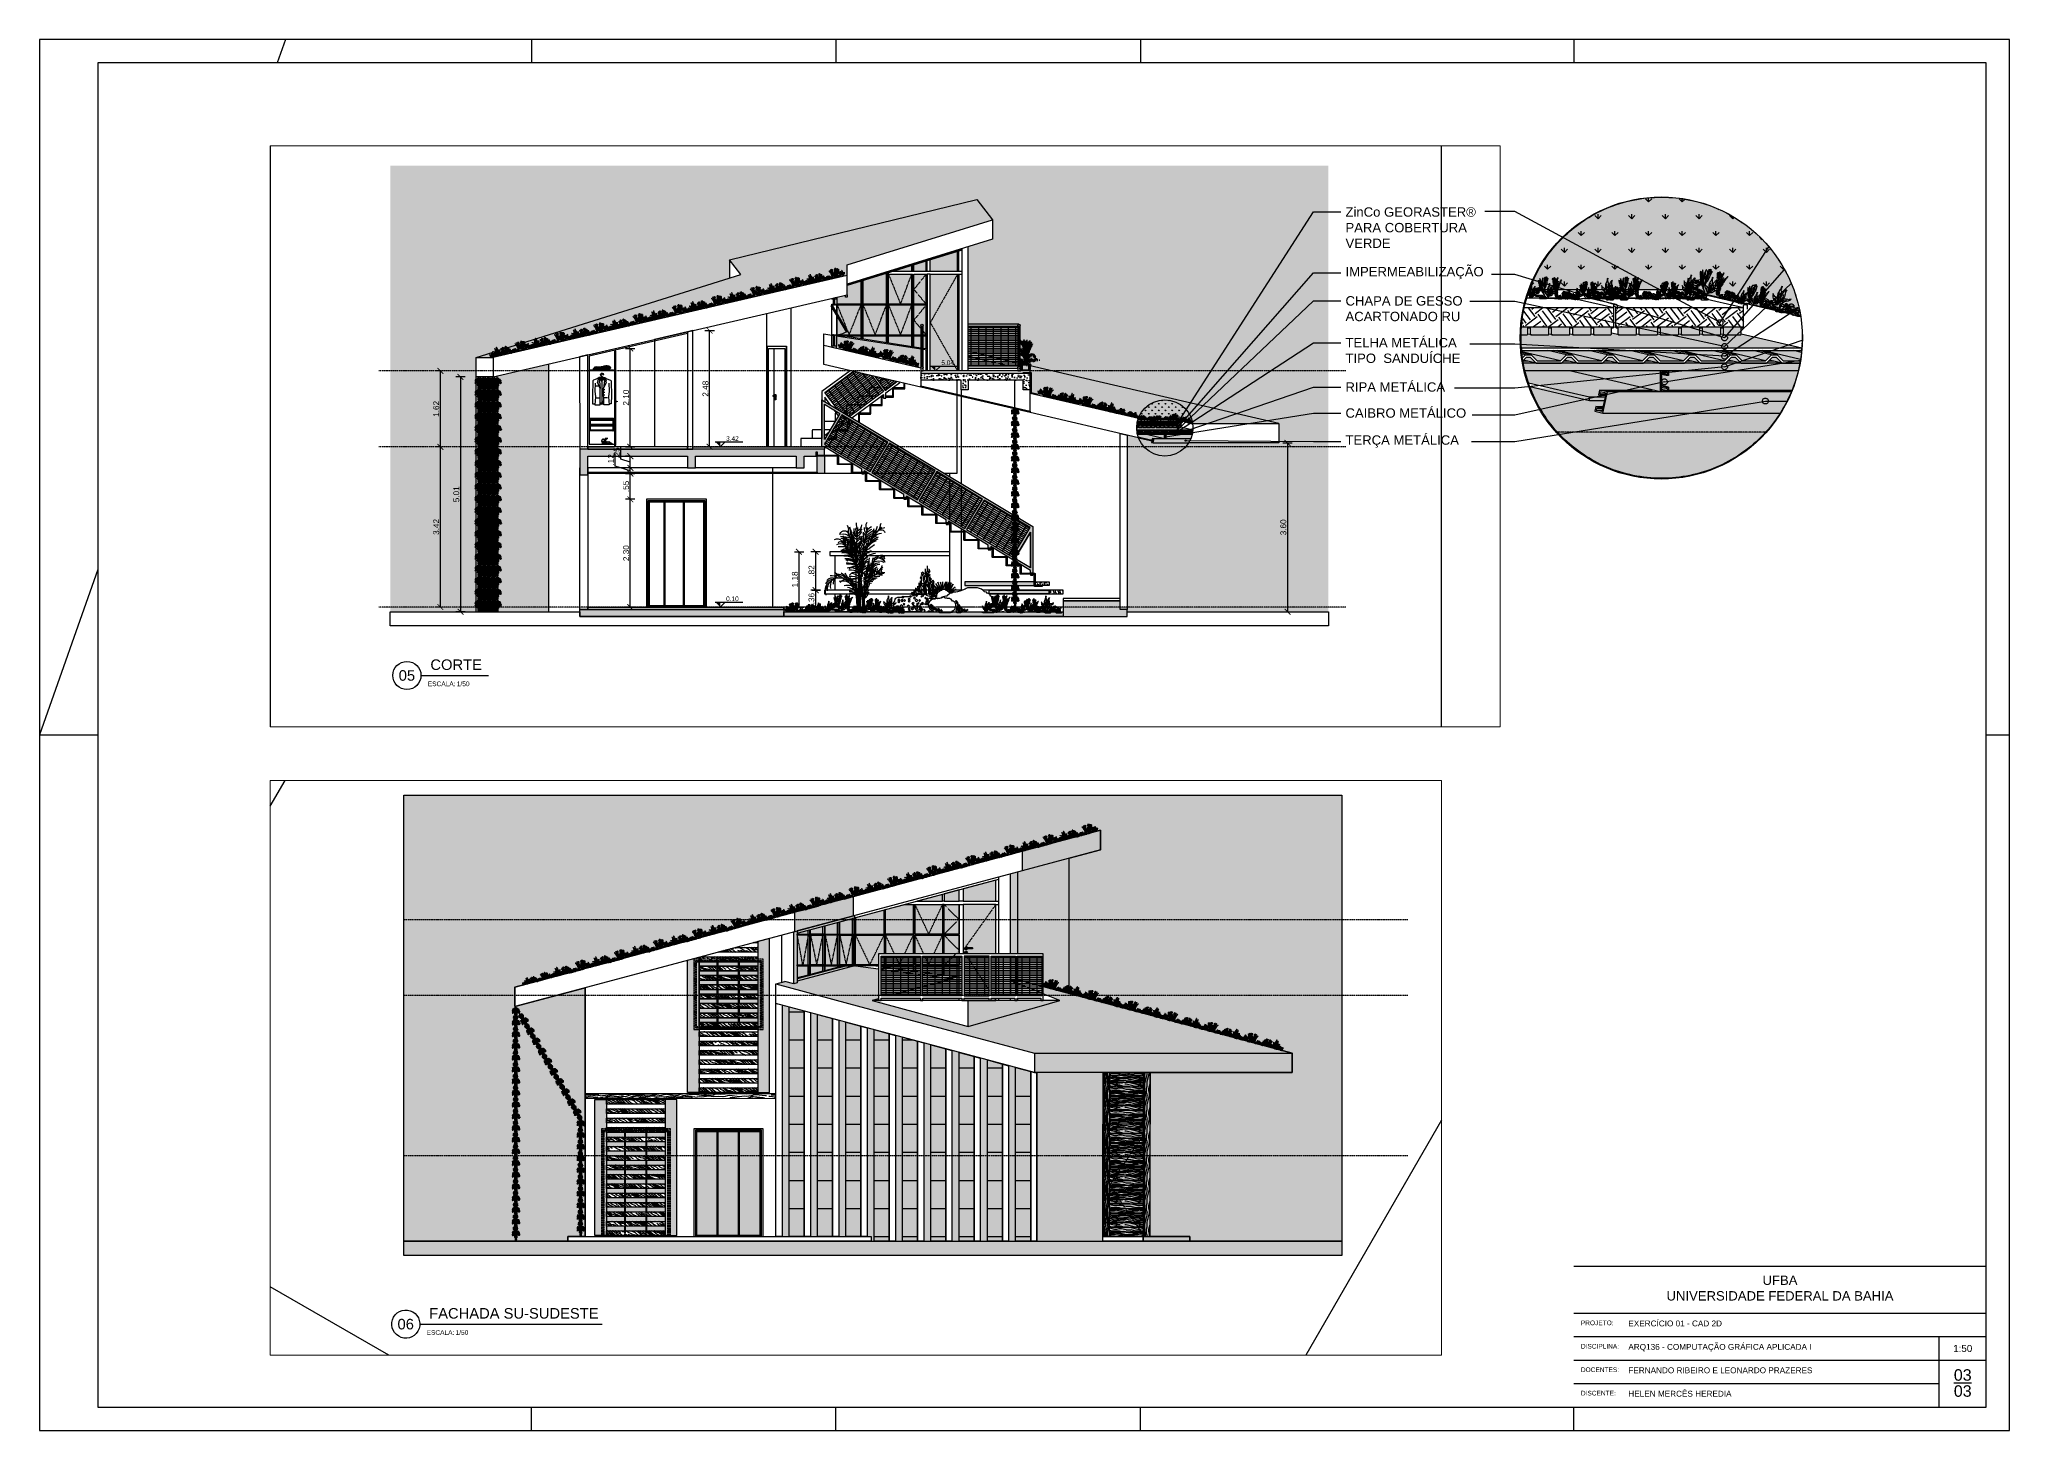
# Paper-space layout 'CORTE E FACHADA' of a CAD drawing. Header units: metres, sheet in millimetres. Extents: x 0 to 841, y 0 to 594.
# The model-space entities are those that its viewports show. They can reach past a viewport. Long polylines and large blocks are cut down to what shows.
import ezdxf
from ezdxf import colors
from ezdxf.entities.mleader import LeaderData, LeaderLine
from ezdxf.enums import TextEntityAlignment as Align
from ezdxf.math import Vec2, Vec3

# ---------------------------------------------------------------- set-up
doc = ezdxf.new("R2010")
doc.units = ezdxf.units.M
doc.linetypes.add('ACAD_ISO10W100', pattern=[18, 12, -3, 0, -3])
doc.linetypes.add('Projeção', pattern=[3.96875, 2.38125, -1.5875])
doc.layers.get('0').update_dxf_attribs({"plot": 0})
for name, color, linetype, plot in [('00-AUX1', 200, 'Continuous', False), ('00-AUX2', 30, 'Continuous', False), ('01-Defpoints', 7, 'Continuous', False)]:
    doc.layers.add(name, color=color, linetype=linetype, plot=plot)
for name, color, linetype in [('1-ALV_CORTE', 5, 'Continuous'), ('11-ESQ_CORTE', 3, 'Continuous'), ('12-ESQ_VISTA', 4, 'Continuous'), ('14-ANOTAÇÃO', 7, 'Continuous'), ('15-COTAS', 14, 'Continuous'), ('16-EIXOS', 253, 'ACAD_ISO10W100'), ('18-HATCH', 1, 'Continuous'), ('19-FAC_1º', 5, 'Continuous'), ('2-ALV_VISTA', 3, 'Continuous'), ('20-FAC_2º', 4, 'Continuous'), ('21-FAC_3º', 3, 'Continuous'), ('22-FAC_4º', 2, 'Continuous'), ('23-FAC_5ª', 1, 'Continuous'), ('24-FAC_6º', 8, 'Continuous'), ('3-LAYOUT', 2, 'Continuous'), ('5-PISO', 1, 'Continuous'), ('6-VEGETAÇÃO', 104, 'Continuous'), ('7-PISO_INF', 253, 'Continuous'), ('9-PROJ_INF', 8, 'Projeção'), ('SIMB_02', 2, 'Continuous'), ('SIMB_TXT', 1, 'Continuous'), ('TEXT', 1, 'Continuous')]:
    doc.layers.add(name, color=color, linetype=linetype)
doc.styles.add('SIMB', font='arial.ttf')
doc.styles.get("Standard").update_dxf_attribs({"font": 'arial.ttf', "height": 2.5})
doc.styles.add('T20', font='PORT2', dxfattribs={"height": 0.2})
doc.dimstyles.new('COTA ANOTATIVA', dxfattribs={"dimtxt": 2.5, "dimasz": 2.5, "dimexe": 2, "dimexo": 1, "dimgap": 0.5, "dimtad": 1, "dimzin": 4, "dimdsep": 46, "dimtxsty": 'Standard', "dimblk": 'ARCHTICK', "dimcen": 1, "dimclrd": 256, "dimclre": 256, "dimclrt": 256, "dimazin": 0, "dimtfac": 1, "dimtofl": 0, "dimtmove": 1, "dimatfit": 3, "dimldrblk": 'DOT', "dimfxl": 2, "dimfxlon": 1, "dimtolj": 1, "dimtzin": 0, "dimarcsym": 0})
pattern_1 = [(320, (116.64973, 180.4618), (-0.01593909, -0.18218467), [0.01905, -0.20955]), (265, (116.64973, 180.4618), (0.19105685, 0.03524342), [0.01524, -0.1676406]), (10.45144, (116.6484, 180.44661), (0.17511775, -0.14694125), [0.01619, -0.17809024]), (316.1842, (116.70053, 180.4618), (-0.04204233, -0.27107904), [0.028575, -0.314325]), (6.63556, (116.69703, 180.4392), (0.2474261, -0.2374041), [0.024285, -0.2671356]), (261.18415, (116.70053, 180.4618), (0.2474261, -0.2374041), [0.02286, -0.2514597]), (291, (116.68783, 180.4364), (-0.1022652, -0.1516144), [0.01905, -0.20955]), (236, (116.68783, 180.4364), (0.18418797, -0.06180203), [0.01524, -0.16764]), (341.45144, (116.67931, 180.42376), (0.08192277, -0.21341642), [0.01619, -0.17808994]), (307.5, (116.64973, 180.461793), (0.08455504, -0.003088603), [0, -0.165608, 0, -0.17018, 0, -0.168275]), (277.5, (116.64973, 180.46179), (0.100180575, -0.06681966), [0, -0.097028, 0, -0.161798, 0, -0.064135]), (237.5, (116.64973, 180.518435), (-0.005728744, -0.135590595), [0, -0.0635, 0, -0.19812, 0, -0.26289]), (227.5, (116.64973, 180.54384), (0.02542649, -0.14812918), [0, -0.08255, 0, -0.131572, 0, -0.18669])]
pattern_2 = [(0, (96.64973, 180.46179), (0.07184205, 0.07184205), [0.01905, -0.1246341]), (315, (96.64973, 180.46179), (0.07184205, 0.07184205), [0.01905, -0.08255]), (45, (96.64973, 180.46179), (-0.07184205, 0.07184205), [0.01905, -0.08255])]
pattern_3 = [(30, (99.98263, 121.40414), (-0.25, 0.4330127), [0.1, -0.15, 0.05, -0.2]), (30, (100.2795, 121.58997), (-0.25, 0.4330127), [0.1, -0.4]), (30, (100.2237, 121.5866), (-0.25, 0.4330127), [0.05, -0.45]), (30, (99.9793, 121.45995), (-0.25, 0.4330127), [0.025, -0.35, 0.025, -0.1]), (30, (100.11834, 121.5691), (-0.25, 0.4330127), [0.1, -0.15, 0.025, -0.225]), (30, (100.00383, 121.5174), (-0.25, 0.4330127), [0.075, -0.425]), (30, (100.10584, 121.59075), (-0.25, 0.4330127), [0.15, -0.35]), (30, (99.9697, 121.52657), (-0.25, 0.4330127), [0.1, -0.4]), (30, (100.13664, 121.6374), (-0.25, 0.4330127), [0.25, -0.25]), (30, (99.99423, 121.58405), (-0.25, 0.4330127), [0.05, -0.15, 0.1, -0.2]), (30, (100.2911, 121.76987), (-0.25, 0.4330127), [0.1, -0.4]), (30, (100.19824, 121.7307), (-0.25, 0.4330127), [0.05, -0.45]), (30, (100.1054, 121.6915), (-0.25, 0.4330127), [0.05, -0.45]), (30, (99.88263, 121.57735), (-0.25, 0.4330127), [0.1, -0.4]), (30, (100.0929, 121.71317), (-0.25, 0.4330127), [0.1, -0.4]), (30, (100.0804, 121.7348), (-0.25, 0.4330127), [0.1, -0.1, 0.1, -0.2]), (30, (99.9813, 121.7065), (-0.25, 0.4330127), [0.05, -0.25, 0.1, -0.1]), (30, (100.06164, 121.7673), (-0.25, 0.4330127), [0.15, -0.35]), (30, (100.04914, 121.78895), (-0.25, 0.4330127), [0.1, -0.4]), (30, (99.8697, 121.6998), (-0.25, 0.4330127), [0.15, -0.2, 0.05, -0.1]), (30, (99.8572, 121.72143), (-0.25, 0.4330127), [0.25, -0.25]), (30, (100.11074, 121.88225), (-0.25, 0.4330127), [0.05, -0.45]), (30, (99.9746, 121.8181), (-0.25, 0.4330127), [0.1, -0.4]), (30, (99.88173, 121.7789), (-0.25, 0.4330127), [0.05, -0.2, 0.05, -0.2]), (30, (99.8322, 121.76473), (-0.25, 0.4330127), [0.05, -0.15, 0.1, -0.2]), (30, (99.91254, 121.82555), (-0.25, 0.4330127), [0.05, -0.25, 0.05, -0.15]), (30, (99.9929, 121.8864), (-0.25, 0.4330127), [0.15, -0.35]), (30, (99.8072, 121.80803), (-0.25, 0.4330127), [0.1, -0.4]), (30, (100.01744, 121.94386), (-0.25, 0.4330127), [0.05, -0.45]), (30, (100.0978, 122.0047), (-0.25, 0.4330127), [0.05, -0.45]), (44.03624, (100.26699, 121.61162), (0.4330127, 0.25), [0.0515, -2.0100528]), (44.03624, (100.25404, 121.73405), (0.4330127, 0.25), [0.0515, -2.0100528]), (44.03624, (100.06074, 121.96886), (0.4330127, 0.25), [0.0515, -2.0100528]), (44.03624, (100.02459, 121.73148), (0.4330127, 0.25), [0.0515, -2.0100528]), (44.03624, (100.07369, 121.84643), (0.4330127, 0.25), [0.0515, -2.0100528]), (44.03624, (100.13574, 121.83895), (0.4330127, 0.25), [0.0515, -2.0100528]), (44.03624, (99.87548, 121.78973), (0.4330127, 0.25), [0.0515, -2.0100528]), (44.03624, (100.06119, 121.86808), (0.4330127, 0.25), [0.0515, -2.0100528]), (44.03624, (100.24154, 121.7557), (0.4330127, 0.25), [0.103, -1.9585528]), (44.03624, (100.17949, 121.76317), (0.4330127, 0.25), [0.103, -1.9585528]), (44.03624, (100.16699, 121.78482), (0.4330127, 0.25), [0.103, -1.9585528]), (195.96376, (100.11834, 121.5691), (-0.4330127, -0.25), [0.0515, -0.103, 0.0515, -1.8555528]), (195.96376, (99.99423, 121.58405), (-0.4330127, -0.25), [0.0515, -2.0100528]), (195.96376, (99.88173, 121.7789), (-0.4330127, -0.25), [0.103, -1.9585528]), (224.03624, (100.27949, 121.58997), (-0.4330127, -0.25), [0.0515, -2.0100528]), (15.96376, (100.36609, 121.63997), (0.4330127, 0.25), [0.0515, -2.0100528]), (15.96376, (100.14869, 121.71652), (0.4330127, 0.25), [0.0515, -2.0100528]), (15.96376, (100.19154, 121.8423), (0.4330127, 0.25), [0.0515, -2.0100528]), (15.96376, (99.99959, 121.77478), (0.4330127, 0.25), [0.0515, -2.0100528]), (15.96376, (99.92504, 121.8039), (0.4330127, 0.25), [0.0515, -2.0100528]), (15.96376, (99.95584, 121.85055), (0.4330127, 0.25), [0.0515, -2.0100528]), (15.96376, (99.99959, 121.77478), (0.4330127, 0.25), [0.0515, -2.0100528]), (15.96376, (100.09199, 121.91473), (0.4330127, 0.25), [0.206, -1.8555528]), (15.96376, (100.00093, 121.47245), (0.4330127, 0.25), [0.206, -1.8555528]), (15.96376, (100.02548, 121.52992), (0.4330127, 0.25), [0.206, -1.8555528]), (15.96376, (100.05629, 121.57657), (0.4330127, 0.25), [0.0515, -0.103, 0.103, -1.8040528]), (15.96376, (100.03754, 121.60905), (0.4330127, 0.25), [0.103, -0.103, 0.103, -1.7525528]), (15.96376, (99.96923, 121.62735), (0.4330127, 0.25), [0.206, -1.8555528]), (15.96376, (99.90718, 121.63482), (0.4330127, 0.25), [0.206, -1.8555528]), (15.96376, (99.89468, 121.65648), (0.4330127, 0.25), [0.206, -1.8555528]), (15.96376, (100.12279, 121.96138), (0.4330127, 0.25), [0.0515, -2.0100528]), (15.96377, (100.14109, 122.02968), (0.43301265, 0.25000008), [0.103, -1.9585528]), (15.96377, (99.89379, 121.85803), (0.43301265, 0.25000008), [0.103, -1.9585528]), (15.96376, (100.06923, 121.45414), (0.4330127, 0.25), [0.206, -1.8555528]), (15.96376, (100.15404, 121.90725), (0.4330127, 0.25), [0.1545, -1.9070528]), (15.96376, (100.21609, 121.89978), (0.4330127, 0.25), [0.309, -1.7525528])]
pattern_4 = [(94, (99.98263, 121.40414), (-0.498782, -0.0348782), [0.1, -0.15, 0.05, -0.2]), (94, (99.94575, 121.7524), (-0.498782, -0.0348782), [0.1, -0.4]), (94, (99.9243, 121.7008), (-0.498782, -0.0348782), [0.05, -0.45]), (94, (99.931, 121.4256), (-0.498782, -0.0348782), [0.025, -0.35, 0.025, -0.1]), (94, (99.89386, 121.5984), (-0.498782, -0.0348782), [0.1, -0.15, 0.025, -0.225]), (94, (99.8901, 121.47286), (-0.498782, -0.0348782), [0.075, -0.425]), (94, (99.8689, 121.5967), (-0.498782, -0.0348782), [0.15, -0.35]), (94, (99.8669, 121.44617), (-0.498782, -0.0348782), [0.1, -0.4]), (94, (99.8405, 121.6448), (-0.498782, -0.0348782), [0.25, -0.25]), (94, (99.826, 121.49344), (-0.498782, -0.0348782), [0.05, -0.15, 0.1, -0.2]), (94, (99.78914, 121.8417), (-0.498782, -0.0348782), [0.1, -0.4]), (94, (99.78364, 121.7411), (-0.498782, -0.0348782), [0.05, -0.45]), (94, (99.77815, 121.64046), (-0.498782, -0.0348782), [0.05, -0.45]), (94, (99.7831, 121.3902), (-0.498782, -0.0348782), [0.1, -0.4]), (94, (99.7532, 121.6387), (-0.498782, -0.0348782), [0.1, -0.4]), (94, (99.72827, 121.63697), (-0.498782, -0.0348782), [0.1, -0.1, 0.1, -0.2]), (94, (99.7103, 121.53547), (-0.498782, -0.0348782), [0.05, -0.25, 0.1, -0.1]), (94, (99.69086, 121.63435), (-0.498782, -0.0348782), [0.15, -0.35]), (94, (99.6659, 121.6326), (-0.498782, -0.0348782), [0.1, -0.4]), (94, (99.6674, 121.4322), (-0.498782, -0.0348782), [0.15, -0.2, 0.05, -0.1]), (94, (99.64247, 121.4305), (-0.498782, -0.0348782), [0.25, -0.25]), (94, (99.60907, 121.7289), (-0.498782, -0.0348782), [0.05, -0.45]), (94, (99.60706, 121.57837), (-0.498782, -0.0348782), [0.1, -0.4]), (94, (99.60157, 121.47774), (-0.498782, -0.0348782), [0.05, -0.2, 0.05, -0.2]), (94, (99.5926, 121.427), (-0.498782, -0.0348782), [0.05, -0.15, 0.1, -0.2]), (94, (99.57314, 121.5259), (-0.498782, -0.0348782), [0.05, -0.25, 0.05, -0.15]), (94, (99.5537, 121.62476), (-0.498782, -0.0348782), [0.15, -0.35]), (94, (99.5427, 121.4235), (-0.498782, -0.0348782), [0.1, -0.4]), (94, (99.5128, 121.672), (-0.498782, -0.0348782), [0.05, -0.45]), (94, (99.49336, 121.7709), (-0.498782, -0.0348782), [0.05, -0.45]), (108.03624, (99.92081, 121.75068), (-0.03487824, 0.49878203), [0.0515, -2.0100528]), (108.03624, (99.8051, 121.7927), (-0.03487824, 0.49878203), [0.0515, -2.0100528]), (108.03624, (99.50931, 121.7219), (-0.03487824, 0.49878203), [0.0515, -2.0100528]), (108.03624, (99.70682, 121.58535), (-0.03487824, 0.49878203), [0.0515, -2.0100528]), (108.03624, (99.62503, 121.67987), (-0.03487824, 0.49878203), [0.0515, -2.0100528]), (108.03624, (99.65895, 121.73236), (-0.03487824, 0.49878203), [0.0515, -2.0100528]), (108.03624, (99.5891, 121.47687), (-0.03487824, 0.49878203), [0.0515, -2.0100528]), (108.03624, (99.60009, 121.67813), (-0.03487824, 0.49878203), [0.0515, -2.0100528]), (108.03624, (99.78016, 121.79096), (-0.03487824, 0.49878203), [0.103, -1.9585528]), (108.03624, (99.74623, 121.73847), (-0.03487824, 0.49878203), [0.103, -1.9585528]), (108.03624, (99.7213, 121.73672), (-0.03487824, 0.49878203), [0.103, -1.9585528]), (259.96376, (99.89386, 121.59842), (0.03487824, -0.49878203), [0.0515, -0.103, 0.0515, -1.8555528]), (259.96376, (99.82602, 121.49344), (0.03487824, -0.49878203), [0.0515, -2.0100528]), (259.96376, (99.60157, 121.47774), (0.03487824, -0.49878203), [0.103, -1.9585528]), (288.03624, (99.94575, 121.75242), (0.03487824, -0.49878203), [0.0515, -2.0100528]), (79.96376, (99.93877, 121.85218), (-0.03487824, 0.49878203), [0.0515, -2.0100528]), (79.96376, (99.77466, 121.69033), (-0.03487824, 0.49878203), [0.0515, -2.0100528]), (79.96376, (99.6804, 121.78399), (-0.03487824, 0.49878203), [0.0515, -2.0100528]), (79.96376, (99.65694, 121.58186), (-0.03487824, 0.49878203), [0.0515, -2.0100528]), (79.96376, (99.59808, 121.52762), (-0.03487824, 0.49878203), [0.0515, -2.0100528]), (79.96376, (99.56965, 121.57575), (-0.03487824, 0.49878203), [0.0515, -2.0100528]), (79.96376, (99.65694, 121.58186), (-0.03487824, 0.49878203), [0.0515, -2.0100528]), (79.96376, (99.57166, 121.72626), (-0.03487824, 0.49878203), [0.206, -1.8555528]), (79.96376, (99.92927, 121.45053), (-0.03487824, 0.49878203), [0.206, -1.8555528]), (79.96376, (99.88837, 121.4978), (-0.03487824, 0.49878203), [0.206, -1.8555528]), (79.96376, (99.85994, 121.54593), (-0.03487824, 0.49878203), [0.0515, -0.103, 0.103, -1.8040528]), (79.96376, (99.82253, 121.54331), (-0.03487824, 0.49878203), [0.103, -0.103, 0.103, -1.7525528]), (79.96376, (99.77614, 121.48995), (-0.03487824, 0.49878203), [0.206, -1.8555528]), (79.96376, (99.74222, 121.43745), (-0.03487824, 0.49878203), [0.206, -1.8555528]), (79.96376, (99.71728, 121.43571), (-0.03487824, 0.49878203), [0.206, -1.8555528]), (79.96376, (99.54323, 121.7744), (-0.03487824, 0.49878203), [0.0515, -2.0100528]), (79.96377, (99.48987, 121.82079), (-0.03487833, 0.49878202), [0.103, -1.9585528]), (79.96377, (99.53573, 121.52326), (-0.03487833, 0.49878202), [0.103, -1.9585528]), (79.96376, (99.97566, 121.5039), (-0.03487825, 0.49878202), [0.206, -1.8555528]), (79.96376, (99.60558, 121.77875), (-0.03487825, 0.49878202), [0.1545, -1.9070528]), (79.96376, (99.6395, 121.83125), (-0.03487825, 0.49878202), [0.309, -1.7525528])]

psp = doc.layouts.new('CORTE E FACHADA')

# ---------------------------------------------------------------- texts
at = {"layer": '14-ANOTAÇÃO', "attachment_point": 1}
for s, insert, char_height, width in [('\\pxqc;UFBA\\PUNIVERSIDADE FEDERAL DA BAHIA', (655, 66.21), 4, 176), ('PROJETO:', (658, 47), 2, 17.8338), ('EXERCÍCIO 01 - CAD 2D', (678.26, 47), 2.5, 106.0595), ('DISCIPLINA:', (658, 37), 2, 17.8338), ('ARQ136 - COMPUTAÇÃO GRÁFICA APLICADA I', (678.26, 37), 2.5, 114.2978), ('\\pxqc;1:50', (811, 36.58), 3, 20), ('DOCENTES:', (658, 27), 2, 17.8338), ('FERNANDO RIBEIRO E LEONARDO PRAZERES', (678.26, 27), 2.5, 110.3183), ('\\A1;\\pxqc;{\\H0.7x;\\S03/03;}', (811, 26.21), 7, 20), ('DISCENTE:', (658, 17), 2, 17.8338), ('HELEN MERCÊS HEREDIA', (678.26, 17), 2.5, 47.4014)]:
    psp.add_mtext(s, dxfattribs=dict(at, insert=insert, char_height=char_height, width=width))

msp = doc.modelspace()

# ---------------------------------------------------------------- blocks, each defined once
blk = doc.blocks.new('giacca_archweb')
at = {"layer": '3-LAYOUT', "color": 217, "true_color": 0x93278f}
for p, q in [((-0.0146, -0.0683), (-0.0427, -0.0756)), ((-0.0103, -0.0706), (-0.0389, -0.0781)), ((-0.0059, -0.0515), (-0.0059, -0.052)), ((-0.0059, -0.0515), (-0.0059, -0.0571)), ((-0.0042, -0.0499), (0.0046, -0.0499)), ((-0.0017, -0.0423), (-0.0017, -0.0499)), ((0.0002, -0.0629), (-0.0004, -0.0629)), ((0.0002, -0.0629), (0.0007, -0.0629)), ((0.0016, -0.0423), (0.0016, -0.0499)), ((0.0063, -0.0515), (0.0063, -0.0571)), ((0.0107, -0.0706), (0.0396, -0.0782)), ((0.0149, -0.0683), (0.0434, -0.0757)), ((-0.0249, -0.087), (0.026, -0.087)), ((-0.0217, -0.0891), (0.0229, -0.0891)), ((-0.0067, -0.0986), (0.0002, -0.1487)), ((0.0002, -0.1487), (0.0085, -0.0984)), ((0.0002, -0.1487), (0.0002, -0.6371)), ((0.0002, -0.1487), (0.0002, -0.6371)), ((0.0817, -0.2492), (0.1249, -0.2492)), ((-0.0484, -0.3207), (-0.0587, -0.3207)), ((-0.0484, -0.3784), (-0.0587, -0.3784)), ((-0.1159, -0.5009), (-0.0554, -0.5009)), ((-0.0484, -0.4361), (-0.0587, -0.4361)), ((0.1162, -0.5009), (0.0557, -0.5009)), ((-0.0184, -0.6299), (-0.0189, -0.562)), ((-0.1541, -0.6443), (-0.1541, -0.6443)), ((-0.1541, -0.6443), (-0.1541, -0.6443)), ((-0.1541, -0.6443), (-0.1541, -0.6443)), ((-0.1541, -0.6443), (-0.1541, -0.6443)), ((-0.1541, -0.6443), (-0.1541, -0.6443)), ((-0.1541, -0.6443), (-0.1541, -0.6443)), ((-0.0184, -0.6299), (-0.0377, -0.6305)), ((0.0002, -0.6371), (-0.0184, -0.6299)), ((0.0002, -0.6371), (0.0255, -0.6338)), ((0.0255, -0.6338), (0.0234, -0.6)), ((0.0255, -0.6338), (0.0381, -0.633))]:
    blk.add_line(p, q, dxfattribs=at)
for points in [[(-0.0578, -0.066), (-0.0867, -0.0867), (-0.1421, -0.1091), (-0.1787, -0.1241), (-0.1937, -0.136), (-0.1974, -0.1532), (-0.2004, -0.4458), (-0.1996, -0.6252), (-0.1527, -0.6278)], [(-0.1433, -0.1857), (-0.1505, -0.3557), (-0.1397, -0.4767), (-0.1541, -0.6443), (-0.0378, -0.6455), (-0.0354, -0.301), (-0.0986, -0.1641), (-0.0763, -0.1524), (-0.095, -0.1444), (-0.0578, -0.066), (-0.0354, -0.301)], [(-0.0059, -0.052), (-0.0578, -0.066), (-0.0573, -0.07), (-0.0224, -0.1263), (-0.0067, -0.0986)], [(-0.0067, -0.0986), (-0.0578, -0.066)], [(0.0063, -0.052), (0.0583, -0.066), (0.0571, -0.0693), (0.0242, -0.1261), (0.0085, -0.0984)], [(0.0085, -0.0984), (0.0583, -0.066)], [(0.1437, -0.1857), (0.1508, -0.3557), (0.1401, -0.4767), (0.1544, -0.6443), (0.0382, -0.6455), (0.0358, -0.301), (0.0942, -0.1641), (0.072, -0.1524), (0.0907, -0.1444), (0.0583, -0.066), (0.0358, -0.301)], [(0.0583, -0.066), (0.0871, -0.0867), (0.1424, -0.1091), (0.1791, -0.1241), (0.1941, -0.136), (0.1978, -0.1532), (0.2008, -0.4458), (0.2, -0.6252), (0.153, -0.6278)]]:
    blk.add_lwpolyline(points, dxfattribs=at)
for centre, radius, start, end in [((0, 0), 0.0316, 287.27921, 203.63017), ((0, 0), 0.0283, 287.07185, 204.23998), ((-0.0274, -0.0121), 0.00163, 198.35189, 23.91848), ((-0.0175, -0.0571), 0.0116, 284.61563, 360), ((-0.0144, -0.0551), 0.016, 284.61563, 331.03247), ((-0.0042, -0.0515), 0.00166, 90, 180), ((0.0148, -0.0423), 0.0165, 113.26849, 180.02888), ((0.0147, -0.0551), 0.016, 208.96753, 255.38437), ((0.0149, -0.0423), 0.0133, 114.39156, 180), ((0.0046, -0.0515), 0.00166, 0, 90), ((0.0178, -0.0571), 0.0116, 180, 255.38437)]:
    blk.add_arc(centre, radius, start, end, dxfattribs=at)
blk = doc.blocks.new('abiti-panni archweb')
at = {"layer": '3-LAYOUT', "color": 217, "true_color": 0x93278f}
blk.add_spline([(0.1462, 0.0687), (0.0235, 0.0731), (-0.105, 0.0835), (-0.141, 0.0354), (-0.1095, 0.0096), (-0.0328, 0.004), (0.1567, 0.004), (0.185, 0.0059), (0.2163, 0.0134), (0.2082, 0.0169), (0.1717, 0.0186), (0.1209, 0.0163), (0.0694, 0.018), (0.0162, 0.0192), (-0.0422, 0.0209), (-0.0717, 0.0227), (-0.107, 0.0302), (-0.1174, 0.0388), (-0.1185, 0.0504), (-0.1116, 0.0573), (-0.0763, 0.0718), (-0.0434, 0.07), (-0.0098, 0.0596), (0.048, 0.0533), (0.0873, 0.0544), (0.1266, 0.0556), (0.1798, 0.0573), (0.196, 0.0544), (0.196, 0.051), (0.1608, 0.0435), (0.1197, 0.0429), (0.081, 0.0458), (0.0399, 0.0452), (-0.0006, 0.0458), (-0.0306, 0.0516), (-0.0578, 0.055), (-0.0896, 0.0527), (-0.0908, 0.0417), (-0.07, 0.0342), (-0.0237, 0.0354), (0.0139, 0.0319), (0.0619, 0.0313), (0.1209, 0.0313), (0.1804, 0.0313), (0.2163, 0.0296), (0.2296, 0.0232), (0.2278, 0.0047)], degree=3, dxfattribs=at)
blk = doc.blocks.new('scarpe archweb')
at = {"layer": '3-LAYOUT', "color": 217, "true_color": 0x93278f}
blk.add_line((-0.076, 0), (-0.057, 0), dxfattribs=at)
for points, knots in [([(-0.076, 0), (-0.077, 0.008), (-0.078, 0.022), (-0.08, 0.04), (-0.092, 0.06), (-0.1, 0.081), (-0.094, 0.105), (-0.082, 0.121), (-0.076, 0.133), (-0.072, 0.137), (-0.071, 0.137)], [0.2920436, 0.2920436, 0.2920436, 0.2920436, 0.3021173, 0.3295598, 0.3474454, 0.3722647, 0.3935301, 0.41833, 0.4321944, 0.434297, 0.434297, 0.434297, 0.434297]), ([(-0.071, 0.137), (-0.066, 0.135), (-0.053, 0.129), (-0.031, 0.127), (-0.011, 0.131), (0.005, 0.141), (0.011, 0.149), (0.009, 0.163), (0.012, 0.157), (0.013, 0.15), (0.01, 0.138), (-0.005, 0.128), (-0.019, 0.119), (-0.044, 0.122), (-0.033, 0.105), (-0.048, 0.088), (-0.023, 0.077), (-0.034, 0.066), (-0.012, 0.06), (0, 0.054), (0.015, 0.041), (0.03, 0.03), (0.051, 0.04), (0.055, 0.055), (0.064, 0.071), (0.076, 0.053), (0.09, 0.044), (0.111, 0.026), (0.126, 0.016), (0.149, 0.016), (0.139, 0.001), (0.116, 0.003), (0.085, 0.002), (0.052, 0.007), (0.026, 0.015), (0.005, 0.033), (-0.014, 0.049), (-0.032, 0.057), (-0.04, 0.058), (-0.042, 0.059)], [0, 0, 0, 0, 0.0191969, 0.0408798, 0.066199, 0.0792806, 0.0947806, 0.1001623, 0.104414, 0.1084149, 0.1211248, 0.1390176, 0.1582068, 0.1763206, 0.1843479, 0.2059245, 0.2247038, 0.2291352, 0.2417848, 0.2665635, 0.282423, 0.2989436, 0.3179491, 0.3410323, 0.3487234, 0.3600146, 0.3859177, 0.4079301, 0.4393685, 0.4480629, 0.4572295, 0.4745874, 0.5177034, 0.5496365, 0.5742251, 0.5989997, 0.6297728, 0.6490021, 0.6552259, 0.6552259, 0.6552259, 0.6552259]), ([(0.145, 0.011), (0.145, 0.007), (0.136, 0), (0.126, 0), (0.099, 0.001), (0.067, -0.001), (0.049, 0.002), (0.023, 0.013), (0.005, 0.023), (-0.007, 0.037), (-0.018, 0.045), (-0.031, 0.052), (-0.044, 0.051), (-0.061, 0.045), (-0.055, 0.025), (-0.056, 0.013), (-0.057, 0)], [0, 0, 0, 0, 0.0076826, 0.021447, 0.0597168, 0.0959443, 0.1177119, 0.1376731, 0.1570911, 0.179453, 0.1939101, 0.2016034, 0.2177836, 0.2298275, 0.2490632, 0.2668419, 0.2668419, 0.2668419, 0.2668419])]:
    blk.add_open_spline(points, degree=3, knots=knots, dxfattribs=at)
blk.add_spline([(-0.042, 0.059), (-0.055, 0.06), (-0.067, 0.065), (-0.076, 0.079)], degree=3, dxfattribs=at)
blk = doc.blocks.new('guarda-roupa_corte')
at = {"layer": '3-LAYOUT'}
for p, q in [((0.0497, 0.5697), (0.5353, 0.5697)), ((0.0497, 0.4467), (0.5353, 0.4467)), ((0, 0), (0.57, 0))]:
    blk.add_line(p, q, dxfattribs=at)
for points in [[(0.57, 0.0377), (0.6, 0.0377), (0.6, 1.0096), (0.6, 2.0429), (0.57, 2.0429), (0.57, 0), (0, 0), (0, 1.9609), (2.1251, 2.4538), (2.1251, 2.4193), (0.03, 1.9334), (0.03, 0.06), (0.57, 0.06)], [(0.03, 1.644), (0.5492, 1.644), (0.5492, 1.62), (0.03, 1.62)], [(0.03, 0.6083), (0.5492, 0.6083), (0.5492, 0.5843), (0.03, 0.5843)]]:
    blk.add_lwpolyline(points, dxfattribs=at)
for points in [[(0.6017, 0.9747, 0.351074), (0.6253, 0.9747), (0.6269, 0.9747), (0.6269, 0.9634), (0.6253, 0.9634, 0.351074), (0.6017, 0.9634), (0.6, 0.9634), (0.6, 0.9747)], [(0.5472, 0.5565, 0.556796), (0.5621, 0.5565), (0.5636, 0.5565), (0.5636, 0.5452), (0.5621, 0.5452, 0.556796), (0.5472, 0.5452), (0.5455, 0.5452), (0.5455, 0.5565)], [(0.5472, 0.4336, 0.556796), (0.5621, 0.4336), (0.5636, 0.4336), (0.5636, 0.4223), (0.5621, 0.4223, 0.556796), (0.5472, 0.4223), (0.5455, 0.4223), (0.5455, 0.4336)]]:
    blk.add_lwpolyline(points, format="xyb", close=True, dxfattribs=at)
for points in [[(0.0413, 0.5697), (0.0497, 0.5697), (0.0497, 0.4614), (0.0413, 0.4614)], [(0.5455, 0.5807), (0.5353, 0.5807), (0.5353, 0.4614), (0.5455, 0.4614)], [(0.0413, 0.4467), (0.0497, 0.4467), (0.0497, 0.3384), (0.0413, 0.3384)], [(0.5353, 0.4754), (0.0497, 0.4754), (0.0497, 0.4685), (0.5353, 0.4685)], [(0.5455, 0.4578), (0.5353, 0.4578), (0.5353, 0.3384), (0.5455, 0.3384)], [(0.5353, 0.3524), (0.0497, 0.3524), (0.0497, 0.3456), (0.5353, 0.3456)]]:
    blk.add_lwpolyline(points, close=True, dxfattribs=at)
blk.add_circle((0.3, 1.5549), 0.01, dxfattribs=at)
for points, knots in [([(0.342, 0.1626), (0.3433, 0.1648), (0.345, 0.1675), (0.3472, 0.1696), (0.3476, 0.17), (0.3523, 0.1677), (0.3574, 0.1653), (0.3628, 0.1638), (0.3634, 0.1637)], [0, 0, 0, 0, 0.00950409, 0.0116067, 0.0116067, 0.0116067, 0.03080356, 0.03281992, 0.03281992, 0.03281992, 0.03281992]), ([(0.3732, 0.1622), (0.3751, 0.1621), (0.3839, 0.162), (0.3961, 0.1644), (0.4085, 0.173), (0.4132, 0.1793), (0.4116, 0.1905), (0.4141, 0.1852), (0.415, 0.1804), (0.4125, 0.1702), (0.4005, 0.1627), (0.3897, 0.1554), (0.3696, 0.1578), (0.3781, 0.1439), (0.3664, 0.1304), (0.3861, 0.1219), (0.3778, 0.1131), (0.3947, 0.1082), (0.4048, 0.1033), (0.4131, 0.096), (0.4165, 0.0933)], [0.0336277, 0.0336277, 0.0336277, 0.0336277, 0.0408798, 0.066199, 0.0792806, 0.0947806, 0.1001623, 0.104414, 0.1084149, 0.1211248, 0.1390176, 0.1582068, 0.1763206, 0.1843479, 0.2059245, 0.2247038, 0.2291352, 0.2417848, 0.2665635, 0.2822235, 0.2822235, 0.2822235, 0.2822235]), ([(0.3611, 0.0972), (0.3605, 0.0967), (0.3565, 0.093), (0.3603, 0.08), (0.3602, 0.0706), (0.359, 0.06), (0.354, 0.06), (0.349, 0.06), (0.344, 0.06), (0.343, 0.0662), (0.3426, 0.0778), (0.3408, 0.0887), (0.3371, 0.0968), (0.3364, 0.0983)], [0, 0, 0, 0, 0.003224, 0.022459, 0.040238, 0.040238, 0.040238, 1.040238, 1.040238, 1.040238, 1.050312, 1.077754, 1.084099, 1.084099, 1.084099, 1.084099]), ([(0.4462, 0.0971), (0.4482, 0.1004), (0.4503, 0.1061), (0.4558, 0.1165), (0.4654, 0.1021), (0.4764, 0.0949), (0.4936, 0.0805), (0.5058, 0.0725), (0.524, 0.0726), (0.5158, 0.0611), (0.5036, 0.062), (0.4939, 0.0621), (0.4889, 0.0621)], [0.3257243, 0.3257243, 0.3257243, 0.3257243, 0.3410323, 0.3487234, 0.3600146, 0.3859177, 0.4079301, 0.4393685, 0.4480629, 0.4572295, 0.4745874, 0.493487, 0.493487, 0.493487, 0.493487]), ([(0.521, 0.069), (0.5206, 0.0659), (0.5135, 0.06), (0.5061, 0.06), (0.4947, 0.0606), (0.4859, 0.0606)], [0, 0, 0, 0, 0.00768256, 0.02144701, 0.05584981, 0.05584981, 0.05584981, 0.05584981])]:
    blk.add_open_spline(points, degree=3, knots=knots, dxfattribs=at)
at = {"layer": '3-LAYOUT', "xscale": -1}
for name, p in [('abiti-panni archweb', (0.3409, 1.644)), ('giacca_archweb', (0.3015, 1.5443))]:
    blk.add_blockref(name, p, dxfattribs=at)
at = {"layer": '3-LAYOUT', "xscale": 0.8, "yscale": 0.8, "zscale": 0.8}
blk.add_blockref('scarpe archweb', (0.378, 0.06), dxfattribs=at)
blk = doc.blocks.new('A$C40E95A7C')
at = {"layer": '6-VEGETAÇÃO', "color": 72}
for p, q in [((621, 1225.3), (621, 1036)), ((621, 1225.3), (621, 1036)), ((520.8, 508.3), (499.4, 0)), ((520.8, 508.3), (499.4, 0)), ((322.6, 461.5), (426.1, 0)), ((322.6, 461.5), (426.1, 0)), ((367.9, 475.5), (384.3, 0)), ((367.9, 475.5), (384.3, 0)), ((369.4, 488), (417.8, 389.8)), ((369.4, 488), (417.8, 389.8)), ((428.7, 452.1), (402, 0)), ((428.7, 452.1), (402, 0)), ((478.6, 489.6), (481.7, 0)), ((478.6, 489.6), (481.7, 0)), ((587.8, 438.1), (503.6, 293.1)), ((587.8, 438.1), (503.6, 293.1)), ((422.5, 385.1), (452.1, 280.6)), ((422.5, 385.1), (452.1, 280.6)), ((503.6, 291.5), (432.5, 0)), ((503.6, 291.5), (432.5, 0)), ((452.1, 282.2), (448.4, 0)), ((452.1, 282.2), (448.4, 0)), ((186.4, 0), (356.4, 0)), ((186.4, 0), (686.4, 0)), ((186.4, 0), (356.4, 0)), ((186.4, 0), (686.4, 0))]:
    blk.add_line(p, q, dxfattribs=at)
blk.add_circle((632.5, 1233.6), 14.2, dxfattribs=at)
blk.add_circle((632.5, 1233.6), 14.2, dxfattribs=at)
for centre, radius, start, end in [((2574.8, 2310.4), 2593.5, 195.53629, 198.69059), ((2574.8, 2310.4), 2593.5, 195.53629, 198.69059), ((170.8, 1563.2), 175.9, 333.41938, 26.58062), ((170.8, 1563.2), 175.9, 333.41938, 26.58062), ((552.7, 1593.1), 125.8, 182.41944, 243.08675), ((552.7, 1593.1), 125.8, 182.41944, 243.08675), ((210.9, 1605), 308.5, 339.35614, 3.90135), ((210.9, 1605), 308.5, 339.35614, 3.90135), ((-14.8, 1347.1), 196.1, 51.35337, 85.66264), ((-14.8, 1347.1), 196.1, 51.35337, 85.66264), ((-1108.1, 473), 1592.9, 342.72642, 42.67884), ((-1108.1, 473), 1592.9, 342.72642, 42.67884), ((-242, 1384.6), 418.4, 2.89959, 26.06196), ((-242, 1384.6), 418.4, 2.89959, 26.06196), ((-136.1, 1408.4), 351.6, 352.71158, 18.71662), ((-136.1, 1408.4), 351.6, 352.71158, 18.71662), ((211.2, 1439.5), 123, 6.30627, 74.46083), ((211.2, 1439.5), 123, 6.30627, 74.46083), ((-3661.8, 582.9), 4094.2, 351.81539, 13.53642), ((-3661.8, 582.9), 4094.2, 351.81539, 13.53642), ((201.2, 1534.2), 174.5, 322.01924, 2.6558), ((201.2, 1534.2), 174.5, 322.01924, 2.6558), ((739.9, 1701.8), 367.6, 210.48853, 229.16186), ((739.9, 1701.8), 367.6, 210.48853, 229.16186), ((-8813.9, 727.9), 9342.5, 355.5312, 4.99379), ((-8813.9, 727.9), 9342.5, 355.5312, 4.99379), ((369.6, 1500.2), 161.3, 328.57775, 13.64941), ((369.6, 1500.2), 161.3, 328.57775, 13.64941), ((351.8, 1523.1), 212.6, 316.93733, 359.95513), ((351.8, 1523.1), 212.6, 316.93733, 359.95513), ((846.6, 1470), 214.9, 157.13806, 205.35475), ((846.6, 1470), 214.9, 157.13806, 205.35475), ((-13397.6, 571.8), 14086.9, 3.45168, 3.93389), ((-13397.6, 571.8), 14086.9, 3.45168, 3.93389), ((789.6, 1508.6), 121.5, 141.62515, 208.57132), ((789.6, 1508.6), 121.5, 141.62515, 208.57132), ((68.8, 1425.7), 72.9, 47.3696, 160.61028), ((68.8, 1425.7), 72.9, 47.3696, 160.61028), ((-166.4, 1206.6), 438.6, 10.31519, 43.90793), ((-166.4, 1206.6), 438.6, 10.31519, 43.90793), ((130.6, 1181.9), 267.6, 28.91559, 76.82762), ((130.6, 1181.9), 267.6, 28.91559, 76.82762), ((55.1, 1165.1), 356.4, 32.87537, 65.6361), ((55.1, 1165.1), 356.4, 32.87537, 65.6361), ((202.1, 1364.3), 151, 20.15412, 75.90968), ((202.1, 1364.3), 151, 20.15412, 75.90968), ((455.2, 1352.5), 102.2, 118.21278, 170.67437), ((455.2, 1352.5), 102.2, 118.21278, 170.67437), ((-211.1, 1416.3), 603.4, 346.4186, 3.49039), ((-211.1, 1416.3), 603.4, 346.4186, 3.49039), ((928.8, 1786.1), 592.2, 212.75603, 224.60222), ((928.8, 1786.1), 592.2, 212.75603, 224.60222), ((3621.2, 314.9), 3154.7, 158.26617, 185.58936), ((3621.2, 314.9), 3154.7, 158.26617, 185.58936), ((401.7, 1498.4), 178, 306.33579, 348.16057), ((401.7, 1498.4), 178, 306.33579, 348.16057), ((1266.7, 1386.4), 660.3, 173.76512, 190.7301), ((1266.7, 1386.4), 660.3, 173.76512, 190.7301), ((1184.9, 1428), 567.3, 173.0877, 191.68813), ((1184.9, 1428), 567.3, 173.0877, 191.68813), ((742.3, 1404.6), 78.1, 0.0437, 144.03938), ((742.3, 1404.6), 78.1, 0.0437, 144.03938), ((42.9, 1205.6), 232.3, 48.47717, 85.68614), ((42.9, 1205.6), 232.3, 48.47717, 85.68614), ((70.7, 997), 391.8, 38.92924, 77.58628), ((70.7, 997), 391.8, 38.92924, 77.58628), ((74.4, 1065.9), 367.1, 37.69505, 75.65862), ((74.4, 1065.9), 367.1, 37.69505, 75.65862), ((-546.6, 1098.9), 867.1, 4.68021, 18.51901), ((-546.6, 1098.9), 867.1, 4.68021, 18.51901), ((793.7, 1632.9), 450.8, 213.85244, 231.78013), ((793.7, 1632.9), 450.8, 213.85244, 231.78013), ((639.1, 1487.7), 209.8, 207.93728, 231.04812), ((639.1, 1487.7), 209.8, 207.93728, 231.04812), ((427.5, 1464.7), 173.1, 298.85012, 341.05), ((427.5, 1464.7), 173.1, 298.85012, 341.05), ((304.6, 1358.8), 269.7, 322.52709, 7.31565), ((304.6, 1358.8), 269.7, 322.52709, 7.31565), ((978.2, 1361), 387.1, 171.81487, 198.13055), ((978.2, 1361), 387.1, 171.81487, 198.13055), ((925.4, 374.8), 1017, 96.35919, 106.24525), ((925.4, 374.8), 1017, 96.35919, 106.24525), ((761.9, 1242.8), 180, 79.83414, 127.4902), ((761.9, 1242.8), 180, 79.83414, 127.4902), ((-2346.8, 1353.1), 3071.7, 357.11569, 0.39154), ((-2346.8, 1353.1), 3071.7, 357.11569, 0.39154), ((1417, 1372.2), 654.2, 178.49571, 188.89325), ((1417, 1372.2), 654.2, 178.49571, 188.89325), ((-90.6, 832.9), 575.4, 51.81185, 68.7331), ((-90.6, 832.9), 575.4, 51.81185, 68.7331), ((-93.6, 673.4), 693.8, 45.67292, 71.77509), ((-93.6, 673.4), 693.8, 45.67292, 71.77509), ((19.3, 969.1), 363.3, 37.58543, 68.08286), ((19.3, 969.1), 363.3, 37.58543, 68.08286), ((628.6, 1170.9), 254.3, 142.10956, 167.16827), ((628.6, 1170.9), 254.3, 142.10956, 167.16827), ((-585.4, 1640.4), 1074.9, 334.64547, 344.21735), ((-585.4, 1640.4), 1074.9, 334.64547, 344.21735), ((631.3, 1408.9), 220.6, 196.17726, 238.15223), ((631.3, 1408.9), 220.6, 196.17726, 238.15223), ((443.1, 1377.8), 153.1, 296.33479, 352.90248), ((443.1, 1377.8), 153.1, 296.33479, 352.90248), ((2286.2, 1280.6), 1722.1, 178.79363, 185.53211), ((2286.2, 1280.6), 1722.1, 178.79363, 185.53211), ((24979.1, 5883), 24827, 190.55338, 190.88505), ((24979.1, 5883), 24827, 190.55338, 190.88505), ((786.7, 1011.4), 309.7, 92.96225, 123.02288), ((786.7, 1011.4), 309.7, 92.96225, 123.02288), ((777.2, 1075.4), 273.5, 84.15536, 122.72331), ((777.2, 1075.4), 273.5, 84.15536, 122.72331), ((1400.6, 1246.3), 725.3, 174.1156, 188.32418), ((1400.6, 1246.3), 725.3, 174.1156, 188.32418), ((1034.7, 1245.1), 344.4, 160.71319, 192.27602), ((1034.7, 1245.1), 344.4, 160.71319, 192.27602), ((-989.1, 1349.3), 1737, 356.15759, 0.5665), ((-989.1, 1349.3), 1737, 356.15759, 0.5665), ((875.3, 1229.5), 106.5, 63.13143, 140.12155), ((875.3, 1229.5), 106.5, 63.13143, 140.12155), ((-287.6, 439.8), 921.9, 45.86256, 58.68075), ((-287.6, 439.8), 921.9, 45.86256, 58.68075), ((-611.9, 962.4), 984, 6.89325, 18.18065), ((-611.9, 962.4), 984, 6.89325, 18.18065), ((166.8, 1306.5), 287.9, 322.9174, 356.78568), ((166.8, 1306.5), 287.9, 322.9174, 356.78568), ((2083.7, 223), 1677.4, 140.17933, 187.63972), ((2083.7, 223), 1677.4, 140.17933, 187.63972), ((1608.2, 2334.6), 1585, 221.40541, 226.38475), ((1608.2, 2334.6), 1585, 221.40541, 226.38475), ((-242.9, 665.3), 893.4, 31.04418, 41.04681), ((-242.9, 665.3), 893.4, 31.04418, 41.04681), ((409.8, 1297.8), 175.3, 308.38877, 352.49979), ((409.8, 1297.8), 175.3, 308.38877, 352.49979), ((294.6, 1322.4), 324.3, 314.64992, 350.2128), ((294.6, 1322.4), 324.3, 314.64992, 350.2128), ((1549.5, 1246.3), 1004.6, 178.14955, 190.17483), ((1549.5, 1246.3), 1004.6, 178.14955, 190.17483), ((757.4, 750.8), 482.3, 91.1425, 109.19555), ((757.4, 750.8), 482.3, 91.1425, 109.19555), ((1241.7, 1116.5), 627.7, 168.95886, 186.45811), ((1241.7, 1116.5), 627.7, 168.95886, 186.45811), ((750.2, 996), 283.2, 86.62391, 118.7201), ((750.2, 996), 283.2, 86.62391, 118.7201), ((1360, 1174.4), 717.7, 170.4118, 187.54044), ((1360, 1174.4), 717.7, 170.4118, 187.54044), ((814.6, 1121.7), 126.5, 58.10597, 121.89403), ((814.6, 1121.7), 126.5, 58.10597, 121.89403), ((814.6, 1222.4), 60.1, 43.00069, 131.79718), ((814.6, 1222.4), 60.1, 43.00069, 131.79718), ((244.7, 997.6), 163.6, 16.38083, 80.9613), ((244.7, 997.6), 163.6, 16.38083, 80.9613), ((250.9, 1059.7), 152.2, 7.83993, 74.57045), ((250.9, 1059.7), 152.2, 7.83993, 74.57045), ((173.6, 1174.5), 291.5, 324.91847, 3.17153), ((173.6, 1174.5), 291.5, 324.91847, 3.17153), ((760.7, 1330.2), 356, 200.38775, 212.77625), ((760.7, 1330.2), 356, 200.38775, 212.77625), ((853.1, 1175.6), 384.1, 180.5677, 213.8057), ((853.1, 1175.6), 384.1, 180.5677, 213.8057), ((-4656.7, -440.6), 5395.7, 16.28678, 17.94057), ((-4656.7, -440.6), 5395.7, 16.28678, 17.94057), ((2151.5, 1341.7), 1629.9, 184.36459, 191.27498), ((2151.5, 1341.7), 1629.9, 184.36459, 191.27498), ((386.2, 2146.4), 1034.1, 280.57303, 288.89481), ((386.2, 2146.4), 1034.1, 280.57303, 288.89481), ((817.7, 410.6), 793.9, 94.22362, 107.44244), ((817.7, 410.6), 793.9, 94.22362, 107.44244), ((991.9, 1103.7), 401.8, 168.0161, 194.37285), ((991.9, 1103.7), 401.8, 168.0161, 194.37285), ((714.9, 1063), 94.1, 33.23907, 107.47859), ((714.9, 1063), 94.1, 33.23907, 107.47859), ((792.7, 870.3), 326.5, 79.0465, 104.04811), ((792.7, 870.3), 326.5, 79.0465, 104.04811), ((161.4, 834.9), 299.2, 42.87451, 73.94591), ((161.4, 834.9), 299.2, 42.87451, 73.94591), ((273.4, 948.5), 137.4, 13.56439, 86.86183), ((273.4, 948.5), 137.4, 13.56439, 86.86183), ((144.7, 1194.6), 348.5, 318.7921, 348.04754), ((144.7, 1194.6), 348.5, 318.7921, 348.04754), ((111.6, 1058), 342.1, 334.09785, 12.13085), ((111.6, 1058), 342.1, 334.09785, 12.13085), ((602.8, 1218), 186.8, 202.96227, 227.51065), ((602.8, 1218), 186.8, 202.96227, 227.51065), ((979.9, 1190), 549.7, 189.89691, 212.20324), ((979.9, 1190), 549.7, 189.89691, 212.20324), ((539.6, 1139.4), 70.6, 178.46335, 231.60107), ((539.6, 1139.4), 70.6, 178.46335, 231.60107), ((883.3, 1052.2), 387.8, 168.45244, 202.97655), ((883.3, 1052.2), 387.8, 168.45244, 202.97655), ((671.4, 896.2), 185.5, 82.89665, 128.13159), ((671.4, 896.2), 185.5, 82.89665, 128.13159), ((1132.8, 1095.5), 569, 177.30873, 193.57839), ((1132.8, 1095.5), 569, 177.30873, 193.57839), ((740.1, 820.4), 317.9, 94.12977, 122.71828), ((740.1, 820.4), 317.9, 94.12977, 122.71828), ((776.4, 861.9), 266.1, 82.97742, 116.86099), ((776.4, 861.9), 266.1, 82.97742, 116.86099), ((13.7, 889.8), 128, 52.38032, 96.14922), ((13.7, 889.8), 128, 52.38032, 96.14922), ((64.2, 944.8), 91.9, 9.38076, 105.71356), ((64.2, 944.8), 91.9, 9.38076, 105.71356), ((74.3, 913), 127.8, 359.78404, 50.93605), ((74.3, 913), 127.8, 359.78404, 50.93605), ((151.6, 772.6), 298, 26.87405, 86.34564), ((151.6, 772.6), 298, 26.87405, 86.34564), ((274.1, 913.2), 145.3, 13.32888, 69.97616), ((274.1, 913.2), 145.3, 13.32888, 69.97616), ((1046.9, 1041.5), 535.9, 180.74891, 198.18887), ((1046.9, 1041.5), 535.9, 180.74891, 198.18887), ((989, 1044), 448.1, 176.82621, 197.08857), ((989, 1044), 448.1, 176.82621, 197.08857), ((728.6, 650), 398.5, 96.58987, 117.37049), ((728.6, 650), 398.5, 96.58987, 117.37049), ((751.8, 666.2), 356.8, 89.41902, 116.7481), ((751.8, 666.2), 356.8, 89.41902, 116.7481), ((745, 611.3), 427.2, 91.67537, 108.92138), ((745, 611.3), 427.2, 91.67537, 108.92138), ((742.2, 869.8), 211.2, 78.03759, 123.5161), ((742.2, 869.8), 211.2, 78.03759, 123.5161), ((-34.4, 894.2), 108.7, 57.70996, 71.51585), ((-34.4, 894.2), 108.7, 57.70996, 71.51585), ((72.4, 845.5), 149.7, 37.71971, 118.93107), ((72.4, 845.5), 149.7, 37.71971, 118.93107), ((286.1, 779), 313.7, 137.42061, 155.78356), ((286.1, 779), 313.7, 137.42061, 155.78356), ((161.9, 779.3), 212.4, 103.35935, 139.6754), ((161.9, 779.3), 212.4, 103.35935, 139.6754), ((71.4, 912.2), 157.3, 338.61834, 30.1863), ((71.4, 912.2), 157.3, 338.61834, 30.1863), ((-293, 890), 583.3, 352.8058, 9.74236), ((-293, 890), 583.3, 352.8058, 9.74236), ((-193.8, 411.2), 754.2, 30.77585, 47.84164), ((-193.8, 411.2), 754.2, 30.77585, 47.84164), ((189.6, 797.4), 242.2, 18.4689, 58.47739), ((189.6, 797.4), 242.2, 18.4689, 58.47739), ((708.7, 992.8), 285.7, 182.35452, 224.07171), ((708.7, 992.8), 285.7, 182.35452, 224.07171), ((110.6, 1014.6), 359.6, 331.6122, 355.25257), ((110.6, 1014.6), 359.6, 331.6122, 355.25257), ((3852.2, 2250.1), 3634.1, 200.05449, 203.16136), ((3852.2, 2250.1), 3634.1, 200.05449, 203.16136), ((687.4, 746.6), 201.7, 82.5951, 131.77946), ((687.4, 746.6), 201.7, 82.5951, 131.77946), ((633.2, 865.9), 92.2, 45.2652, 134.7348), ((633.2, 865.9), 92.2, 45.2652, 134.7348), ((688.6, 570.3), 405.5, 83.7822, 105.01049), ((688.6, 570.3), 405.5, 83.7822, 105.01049), ((115.7, 720.3), 210.8, 65.78472, 117.48727), ((115.7, 720.3), 210.8, 65.78472, 117.48727), ((88.3, 698.9), 171.7, 28.6934, 88.81393), ((88.3, 698.9), 171.7, 28.6934, 88.81393), ((66.6, 646), 257.8, 54.07677, 83.20887), ((66.6, 646), 257.8, 54.07677, 83.20887), ((-7670.7, -1486.4), 8226.6, 10.40953, 17.13283), ((-7670.7, -1486.4), 8226.6, 10.40953, 17.13283), ((567.3, 1011.1), 366.1, 196.89587, 224.19812), ((567.3, 1011.1), 366.1, 196.89587, 224.19812), ((-102, 862.7), 353.1, 344.92417, 5.54388), ((-102, 862.7), 353.1, 344.92417, 5.54388), ((-279.4, 694.9), 550.6, 356.97685, 18.02523), ((-279.4, 694.9), 550.6, 356.97685, 18.02523), ((-1788.5, 170.3), 2175.4, 355.5106, 18.68892), ((-1788.5, 170.3), 2175.4, 355.5106, 18.68892), ((-395.6, 673.6), 723.5, 1.37337, 20.54935), ((-395.6, 673.6), 723.5, 1.37337, 20.54935), ((-1872.8, 741.3), 2185.2, 359.98246, 4.79128), ((-1872.8, 741.3), 2185.2, 359.98246, 4.79128), ((241.2, 748.5), 190.7, 17.39255, 66.82467), ((241.2, 748.5), 190.7, 17.39255, 66.82467), ((211.8, 659.6), 253.4, 12.20655, 54.29317), ((211.8, 659.6), 253.4, 12.20655, 54.29317), ((896.2, 1106.3), 532.5, 201.3565, 220.60522), ((896.2, 1106.3), 532.5, 201.3565, 220.60522), ((-120.4, 1003.2), 599.6, 336.83019, 349.43218), ((-120.4, 1003.2), 599.6, 336.83019, 349.43218), ((669.2, 541.9), 333.9, 84.37241, 115.34563), ((669.2, 541.9), 333.9, 84.37241, 115.34563), ((672.6, 585.7), 309.7, 83.1301, 116.58795), ((672.6, 585.7), 309.7, 83.1301, 116.58795), ((-29.9, 684.9), 146.7, 11.40023, 60.95456), ((-29.9, 684.9), 146.7, 11.40023, 60.95456), ((-324.5, 749), 385.2, 357.60727, 14.21472), ((-324.5, 749), 385.2, 357.60727, 14.21472), ((-90.7, 466), 427.7, 36.16593, 56.66682), ((-90.7, 466), 427.7, 36.16593, 56.66682), ((1052.5, 1527), 1091.3, 218.77052, 227.57081), ((1052.5, 1527), 1091.3, 218.77052, 227.57081), ((-3955.1, 456.9), 4301.7, 2.35579, 4.8007), ((-3955.1, 456.9), 4301.7, 2.35579, 4.8007), ((276.6, 705.8), 149.8, 11.9208, 66.9187), ((276.6, 705.8), 149.8, 11.9208, 66.9187), ((305.9, 696.1), 114.7, 351.70159, 67.04763), ((305.9, 696.1), 114.7, 351.70159, 67.04763), ((213.2, 617.6), 262.6, 8.55526, 53.40563), ((213.2, 617.6), 262.6, 8.55526, 53.40563), ((225, 823.8), 240.9, 328.69594, 355.64503), ((225, 823.8), 240.9, 328.69594, 355.64503), ((633.9, 609.4), 201.5, 72.53774, 131.78969), ((633.9, 609.4), 201.5, 72.53774, 131.78969), ((575.9, 732.8), 95.5, 36.90224, 126.84833), ((575.9, 732.8), 95.5, 36.90224, 126.84833), ((5, 1262.4), 548.9, 269.47868, 279.81485), ((5, 1262.4), 548.9, 269.47868, 279.81485), ((18.4, 641.3), 140.1, 25.89093, 79.0081), ((18.4, 641.3), 140.1, 25.89093, 79.0081), ((-108.7, 191.5), 570.9, 340.39859, 73.72632), ((-108.7, 191.5), 570.9, 340.39859, 73.72632), ((-830.8, 501.4), 1002.4, 11.34612, 16.74475), ((-830.8, 501.4), 1002.4, 11.34612, 16.74475), ((160.1, 617.7), 124.5, 36.73994, 102.17424), ((160.1, 617.7), 124.5, 36.73994, 102.17424), ((-23.4, 679.5), 213.9, 356.9309, 31.16061), ((-23.4, 679.5), 213.9, 356.9309, 31.16061), ((-356.5, 543.2), 594.4, 10.24975, 22.1478), ((-356.5, 543.2), 594.4, 10.24975, 22.1478), ((386.4, 837.7), 172.4, 196.0134, 250.0748), ((386.4, 837.7), 172.4, 196.0134, 250.0748), ((650.1, 1059.5), 531.7, 216.84794, 233.19254), ((650.1, 1059.5), 531.7, 216.84794, 233.19254), ((-126.7, 608.6), 378.6, 3.22294, 18.56176), ((-126.7, 608.6), 378.6, 3.22294, 18.56176), ((138.8, 525.3), 310.1, 23.50824, 44.95875), ((138.8, 525.3), 310.1, 23.50824, 44.95875), ((77, 432), 436.3, 23.65377, 42.93109), ((77, 432), 436.3, 23.65377, 42.93109), ((547.5, 607.6), 117.7, 30.89805, 129.38237), ((547.5, 607.6), 117.7, 30.89805, 129.38237), ((634.7, 497.8), 270.6, 84.65068, 122.80403), ((634.7, 497.8), 270.6, 84.65068, 122.80403), ((1839.3, -788.5), 1766, 121.23543, 127.38862), ((1839.3, -788.5), 1766, 121.23543, 127.38862), ((77.3, 893.4), 202.4, 254.20654, 289.36911), ((77.3, 893.4), 202.4, 254.20654, 289.36911), ((91.5, 945.7), 277.7, 260.37876, 289.14154), ((91.5, 945.7), 277.7, 260.37876, 289.14154), ((138.2, 865.9), 225, 258.85834, 291.52252), ((138.2, 865.9), 225, 258.85834, 291.52252), ((529.4, 948.4), 395.7, 221.31467, 241.88729), ((529.4, 948.4), 395.7, 221.31467, 241.88729), ((-145.4, 707.8), 515.2, 344.35048, 359.82487), ((-145.4, 707.8), 515.2, 344.35048, 359.82487), ((230.5, 482.3), 257, 9.1134, 47.52163), ((230.5, 482.3), 257, 9.1134, 47.52163), ((488.4, 671.5), 73.3, 185.69494, 241.71942), ((488.4, 671.5), 73.3, 185.69494, 241.71942), ((607.8, 382.7), 270, 80.50919, 123.81687), ((607.8, 382.7), 270, 80.50919, 123.81687), ((803.1, -6.3), 739, 104.20619, 116.88069), ((803.1, -6.3), 739, 104.20619, 116.88069), ((750.8, 500.1), 152.9, 86.8316, 194.42637), ((750.8, 500.1), 152.9, 86.8316, 194.42637), ((980.9, 500), 322.4, 139.3385, 174.53185), ((980.9, 500), 322.4, 139.3385, 174.53185), ((907.4, 505.5), 230.5, 117.43085, 166.98156), ((907.4, 505.5), 230.5, 117.43085, 166.98156), ((859.8, 534.8), 152.2, 77.44481, 159.568), ((859.8, 534.8), 152.2, 77.44481, 159.568), ((883.4, 622.4), 43.9, 72.28137, 180.18837), ((883.4, 622.4), 43.9, 72.28137, 180.18837), ((976.7, 500.4), 161.7, 81.76285, 133.10987), ((976.7, 500.4), 161.7, 81.76285, 133.10987), ((169.2, 822.9), 209.7, 263.20277, 293.04624), ((169.2, 822.9), 209.7, 263.20277, 293.04624), ((191.8, 816.3), 221.4, 265.62699, 291.85353), ((191.8, 816.3), 221.4, 265.62699, 291.85353), ((170.3, 1569.6), 993.6, 271.80895, 277.33416), ((170.3, 1569.6), 993.6, 271.80895, 277.33416), ((485.1, 795.5), 274.9, 216.04058, 241.62735), ((485.1, 795.5), 274.9, 216.04058, 241.62735), ((-395.2, 634.3), 776.3, 348.61517, 359.95662), ((-395.2, 634.3), 776.3, 348.61517, 359.95662), ((286, 474.5), 190.9, 357.39387, 47.24516), ((286, 474.5), 190.9, 357.39387, 47.24516), ((-526.2, 152.8), 1037.7, 14.05209, 24.32973), ((-526.2, 152.8), 1037.7, 14.05209, 24.32973), ((1277.9, -39), 843, 133.06341, 177.34915), ((1277.9, -39), 843, 133.06341, 177.34915), ((538.2, 474.1), 138.2, 52.8004, 129.74429), ((538.2, 474.1), 138.2, 52.8004, 129.74429), ((579.9, 390.1), 214.5, 71.1759, 105.35456), ((579.9, 390.1), 214.5, 71.1759, 105.35456), ((2498.7, 146.5), 1954.2, 166.9452, 172.63236), ((2498.7, 146.5), 1954.2, 166.9452, 172.63236), ((795.2, 476), 212.5, 135.09027, 192.11065), ((795.2, 476), 212.5, 135.09027, 192.11065), ((875.5, 456.2), 261.9, 137.33893, 176.23544), ((875.5, 456.2), 261.9, 137.33893, 176.23544), ((836.4, 407), 216.4, 352.6643, 128.29131), ((836.4, 407), 216.4, 352.6643, 128.29131), ((733.4, 502.3), 85.7, 22.0995, 90.55773), ((733.4, 502.3), 85.7, 22.0995, 90.55773), ((960, 488.7), 134.3, 38.7336, 114.5005), ((960, 488.7), 134.3, 38.7336, 114.5005), ((830, 530.7), 111.9, 346.19362, 45.71904), ((830, 530.7), 111.9, 346.19362, 45.71904), ((946, 446.9), 148.9, 25.76958, 92.79336), ((946, 446.9), 148.9, 25.76958, 92.79336), ((274.2, 180.8), 376.6, 81.83832, 98.16168), ((274.2, 180.8), 376.6, 81.83832, 98.16168), ((283.8, 356.8), 170.2, 65.46641, 102.31207), ((283.8, 356.8), 170.2, 65.46641, 102.31207), ((1048.2, 1320.4), 1081.7, 223.72927, 230.88959), ((1048.2, 1320.4), 1081.7, 223.72927, 230.88959), ((692.5, 644.8), 430.9, 195.89046, 222.25194), ((692.5, 644.8), 430.9, 195.89046, 222.25194), ((899.3, 694.5), 602.6, 194.64764, 209.99139), ((899.3, 694.5), 602.6, 194.64764, 209.99139), ((72.3, 259.7), 423.6, 17.30353, 35.85729), ((72.3, 259.7), 423.6, 17.30353, 35.85729), ((741.7, -33.1), 618.8, 104.37746, 114.90488), ((741.7, -33.1), 618.8, 104.37746, 114.90488), ((909.8, 401), 370.2, 158.86762, 185.93293), ((909.8, 401), 370.2, 158.86762, 185.93293), ((782.6, 301.7), 264.9, 78.44664, 114.80946), ((782.6, 301.7), 264.9, 78.44664, 114.80946), ((780.6, 475.3), 214.1, 346.07724, 28.18463), ((780.6, 475.3), 214.1, 346.07724, 28.18463), ((936.5, 410.7), 151.3, 2.07904, 66.83509), ((936.5, 410.7), 151.3, 2.07904, 66.83509), ((118.8, 273.3), 360.1, 6.3481, 34.49654), ((118.8, 273.3), 360.1, 6.3481, 34.49654), ((-719.1, 13.5), 1219.5, 12.19604, 20.99879), ((-719.1, 13.5), 1219.5, 12.19604, 20.99879), ((27705, -3706.5), 27491, 171.19806, 171.62441), ((27705, -3706.5), 27491, 171.19806, 171.62441), ((836.5, -148.9), 618.8, 104.37746, 114.90488), ((836.5, -148.9), 618.8, 104.37746, 114.90488), ((674.8, 274.2), 214.5, 71.1759, 105.35456), ((674.8, 274.2), 214.5, 71.1759, 105.35456), ((934.1, 366.5), 154.7, 336.77618, 47.7708), ((934.1, 366.5), 154.7, 336.77618, 47.7708), ((680.9, 566.2), 412.8, 203.0235, 222.66715), ((680.9, 566.2), 412.8, 203.0235, 222.66715), ((1265.7, 260.6), 773.8, 167.24469, 180.06661), ((1265.7, 260.6), 773.8, 167.24469, 180.06661), ((652.8, 192.4), 185.6, 90.13921, 134.59376), ((652.8, 192.4), 185.6, 90.13921, 134.59376), ((609.1, 475.5), 333, 200.48663, 227.7036), ((609.1, 475.5), 333, 200.48663, 227.7036), ((636.2, 188), 160, 85.60053, 148.66789), ((636.2, 188), 160, 85.60053, 148.66789)]:
    blk.add_arc(centre, radius, start, end, dxfattribs=at)
blk = doc.blocks.new('A$C2F730F21')
at = {"layer": '6-VEGETAÇÃO', "color": 72}
for points in [[(235, 318.9), (235, 323.9)], [(249, 348.1), (249, 341.7)], [(249, 341.7), (249, 336.6)], [(249, 336.6), (249, 332.8)], [(249, 332.8), (249, 323.9)], [(249, 323.9), (249, 313.8)], [(259.2, 323.9), (264.2, 318.9)], [(226.1, 289.6), (216, 301.1), (204.5, 289.6), (216, 279.5), (226.1, 289.6)], [(221, 289.6), (221, 296)], [(235, 313.8), (235, 318.9)], [(235, 304.9), (235, 313.8)], [(235, 301.1), (235, 304.9)], [(235, 296), (235, 301.1)], [(235, 280.7), (235, 296)], [(249, 304.9), (243.9, 301.1)], [(243.9, 301.1), (243.9, 296)], [(243.9, 296), (243.9, 280.7)], [(249, 313.8), (249, 310)], [(249, 310), (249, 304.9)], [(259.2, 296), (249, 289.6)], [(270.6, 304.9), (264.2, 311.2), (256.6, 304.9), (264.2, 297.3), (270.6, 304.9)], [(264.2, 310), (259.2, 304.9)], [(259.2, 304.9), (259.2, 301.1)], [(259.2, 301.1), (259.2, 296)], [(264.2, 318.9), (264.2, 310)], [(209.6, 257.9), (203.3, 265.5), (195.6, 257.9), (203.3, 250.3), (209.6, 257.9)], [(207.1, 263), (203.3, 271.9)], [(212.2, 280.7), (221, 289.6)], [(212.2, 275.7), (212.2, 280.7)], [(221, 266.8), (212.2, 275.7)], [(221, 263), (221, 266.8)], [(242.6, 271.9), (235, 279.5), (228.7, 271.9), (235, 265.5), (242.6, 271.9)], [(229.9, 275.7), (235, 280.7)], [(229.9, 271.9), (229.9, 275.7)], [(229.9, 266.8), (229.9, 271.9)], [(229.9, 263), (229.9, 266.8)], [(243.9, 280.7), (243.9, 275.7)], [(243.9, 275.7), (243.9, 266.8)], [(243.9, 266.8), (243.9, 263)], [(249, 289.6), (249, 280.7)], [(249, 280.7), (249, 275.7)], [(249, 275.7), (249, 271.9)], [(249, 271.9), (249, 266.8)], [(249, 266.8), (249, 257.9)], [(270.6, 280.7), (264.2, 288.4), (256.6, 280.7), (264.2, 274.4), (270.6, 280.7)], [(259.2, 280.7), (264.2, 289.6)], [(259.2, 275.7), (259.2, 280.7)], [(259.2, 271.9), (259.2, 275.7)], [(259.2, 266.8), (259.2, 271.9)], [(264.2, 257.9), (259.2, 266.8)], [(268.1, 266.8), (268.1, 257.9)], [(198.2, 228.7), (198.2, 235)], [(207.1, 257.9), (207.1, 263)], [(207.1, 252.8), (207.1, 257.9)], [(207.1, 240.1), (207.1, 252.8)], [(207.1, 228.7), (207.1, 240.1)], [(221, 257.9), (221, 263)], [(221, 243.9), (221, 257.9)], [(221, 235), (221, 243.9)], [(226.1, 226.1), (221, 235)], [(229.9, 257.9), (229.9, 263)], [(229.9, 252.8), (229.9, 257.9)], [(229.9, 243.9), (229.9, 252.8)], [(229.9, 240.1), (229.9, 243.9)], [(235, 235), (229.9, 240.1)], [(235, 228.7), (235, 235)], [(243.9, 263), (243.9, 257.9)], [(243.9, 257.9), (243.9, 243.9)], [(243.9, 243.9), (243.9, 240.1)], [(243.9, 240.1), (243.9, 235)], [(243.9, 235), (243.9, 226.1)], [(249, 257.9), (249, 252.8)], [(249, 252.8), (249, 243.9)], [(249, 243.9), (249, 240.1)], [(249, 240.1), (249, 235)], [(249, 235), (249, 228.7)], [(264.2, 252.8), (264.2, 257.9)], [(264.2, 240.1), (264.2, 252.8)], [(264.2, 235), (264.2, 240.1)], [(264.2, 226.1), (264.2, 235)], [(279.5, 249), (273.1, 256.6), (265.5, 249), (273.1, 241.4), (279.5, 249)], [(268.1, 257.9), (268.1, 252.8)], [(268.1, 252.8), (268.1, 240.1)], [(268.1, 240.1), (273.1, 235)], [(273.1, 235), (273.1, 228.7)], [(301.1, 228.7), (290.9, 240.1), (279.5, 228.7), (290.9, 218.5), (301.1, 228.7)], [(189.3, 210.9), (189.3, 219.8)], [(189.3, 202), (189.3, 210.9)], [(198.2, 226.1), (198.2, 228.7)], [(198.2, 219.8), (198.2, 226.1)], [(198.2, 214.7), (198.2, 219.8)], [(198.2, 210.9), (198.2, 214.7)], [(198.2, 196.9), (198.2, 210.9)], [(226.1, 205.8), (216, 214.7), (204.5, 205.8), (216, 196.9), (226.1, 205.8)], [(207.1, 226.1), (207.1, 228.7)], [(207.1, 214.7), (207.1, 226.1)], [(207.1, 210.9), (207.1, 214.7)], [(212.2, 196.9), (207.1, 210.9)], [(226.1, 214.7), (226.1, 226.1)], [(226.1, 210.9), (226.1, 214.7)], [(226.1, 202), (226.1, 210.9)], [(235, 219.8), (235, 228.7)], [(235, 214.7), (235, 219.8)], [(235, 210.9), (235, 214.7)], [(235, 202), (235, 210.9)], [(246.5, 202), (240.1, 209.6), (235, 202), (240.1, 195.6), (246.5, 202)], [(243.9, 226.1), (243.9, 219.8)], [(243.9, 219.8), (249, 210.9)], [(249, 228.7), (259.2, 226.1)], [(249, 210.9), (249, 196.9)], [(259.2, 226.1), (259.2, 219.8)], [(259.2, 219.8), (259.2, 210.9)], [(259.2, 210.9), (259.2, 202)], [(268.1, 214.7), (264.2, 226.1)], [(268.1, 202), (268.1, 214.7)], [(273.1, 228.7), (273.1, 226.1)], [(273.1, 226.1), (273.1, 219.8)], [(273.1, 219.8), (273.1, 214.7)], [(273.1, 214.7), (278.2, 210.9)], [(278.2, 210.9), (278.2, 191.8)], [(287.1, 219.8), (287.1, 184.2)], [(296, 219.8), (296, 210.9)], [(296, 210.9), (296, 196.9)], [(313.8, 214.7), (339.2, 158.8)], [(348.1, 165.1), (313.8, 214.7)], [(329, 226.1), (348.1, 165.1)], [(351.9, 165.1), (329, 226.1)], [(348.1, 226.1), (351.9, 165.1)], [(362.1, 174), (348.1, 226.1)], [(362.1, 228.7), (362.1, 174)], [(362.1, 228.7), (365.9, 174)], [(365.9, 174), (386.2, 228.7)], [(379.9, 174), (395.1, 228.7)], [(386.2, 228.7), (379.9, 174)], [(395.1, 228.7), (390, 174)], [(390, 174), (412.9, 226.1)], [(412.9, 226.1), (395.1, 165.1)], [(395.1, 165.1), (426.9, 219.8)], [(426.9, 219.8), (404, 165.1)], [(404, 165.1), (440.8, 210.9)], [(440.8, 210.9), (412.9, 153.7)], [(165.1, 179.1), (165.1, 182.9)], [(182.9, 167.7), (174, 179.1), (165.1, 167.7), (174, 157.5), (182.9, 167.7)], [(165.1, 174), (165.1, 179.1)], [(177.8, 191.8), (177.8, 196.9)], [(177.8, 188), (177.8, 191.8)], [(177.8, 182.9), (177.8, 188)], [(182.9, 179.1), (177.8, 182.9)], [(182.9, 174), (182.9, 179.1)], [(189.3, 191.8), (189.3, 202)], [(191.8, 182.9), (189.3, 191.8)], [(191.8, 179.1), (191.8, 182.9)], [(191.8, 174), (191.8, 179.1)], [(198.2, 191.8), (198.2, 196.9)], [(203.3, 188), (198.2, 191.8)], [(203.3, 179.1), (203.3, 188)], [(207.1, 174), (203.3, 179.1)], [(221, 188), (212.2, 196.9)], [(229.9, 167.7), (221, 179.1), (212.2, 167.7), (221, 157.5), (229.9, 167.7)], [(221, 182.9), (221, 188)], [(226.1, 179.1), (221, 182.9)], [(226.1, 191.8), (226.1, 202)], [(229.9, 188), (226.1, 191.8)], [(226.1, 174), (226.1, 179.1)], [(229.9, 182.9), (229.9, 188)], [(235, 174), (229.9, 182.9)], [(235, 196.9), (235, 202)], [(235, 191.8), (235, 196.9)], [(240.1, 182.9), (235, 191.8)], [(240.1, 179.1), (240.1, 182.9)], [(243.9, 174), (240.1, 179.1)], [(249, 196.9), (259.2, 188)], [(259.2, 202), (259.2, 196.9)], [(259.2, 196.9), (264.2, 191.8)], [(259.2, 188), (259.2, 179.1)], [(259.2, 179.1), (259.2, 165.1)], [(264.2, 191.8), (264.2, 188)], [(264.2, 188), (264.2, 179.1)], [(264.2, 179.1), (264.2, 174)], [(268.1, 196.9), (268.1, 202)], [(268.1, 191.8), (268.1, 196.9)], [(268.1, 188), (268.1, 191.8)], [(273.1, 179.1), (268.1, 188)], [(273.1, 170.2), (273.1, 179.1)], [(278.2, 191.8), (278.2, 188)], [(278.2, 188), (282, 179.1)], [(282, 188), (320.1, 144.8)], [(329, 149.9), (282, 188)], [(282, 179.1), (282, 166.4)], [(287.1, 182.9), (287.1, 165.1)], [(296, 196.9), (296, 191.8)], [(296, 191.8), (296, 182.9)], [(296, 182.9), (301.1, 174)], [(301.1, 202), (329, 149.9)], [(339.2, 158.8), (301.1, 202)], [(412.9, 153.7), (456.1, 191.8)], [(456.1, 191.8), (418, 149.9)], [(539.9, 179.1), (531, 174)], [(548.8, 182.9), (539.9, 179.1)], [(560.3, 182.9), (548.8, 182.9)], [(574.2, 182.9), (560.3, 182.9)], [(587, 182.9), (574.2, 182.9)], [(597.1, 182.9), (587, 182.9)], [(614.9, 182.9), (597.1, 182.9)], [(623.8, 182.9), (614.9, 182.9)], [(639, 179.1), (623.8, 182.9)], [(653, 174), (639, 179.1)], [(146.1, 141), (137.2, 149.9), (128.3, 141), (137.2, 132.1), (146.1, 141)], [(161.3, 153.7), (155, 161.3), (147.4, 153.7), (155, 147.3), (161.3, 153.7)], [(151.2, 158.8), (151.2, 165.1)], [(155, 149.9), (151.2, 158.8)], [(155, 144.8), (155, 149.9)], [(165.1, 165.1), (165.1, 174)], [(165.1, 158.8), (165.1, 165.1)], [(165.1, 153.7), (165.1, 158.8)], [(169, 144.8), (165.1, 153.7)], [(182.9, 165.1), (182.9, 174)], [(182.9, 158.8), (182.9, 165.1)], [(189.3, 149.9), (182.9, 158.8)], [(189.3, 144.8), (189.3, 149.9)], [(191.8, 165.1), (191.8, 174)], [(198.2, 153.7), (191.8, 165.1)], [(198.2, 149.9), (198.2, 153.7)], [(203.3, 141), (198.2, 149.9)], [(207.1, 165.1), (207.1, 174)], [(207.1, 158.8), (207.1, 165.1)], [(212.2, 149.9), (207.1, 158.8)], [(212.2, 144.8), (212.2, 149.9)], [(226.1, 165.1), (226.1, 174)], [(226.1, 158.8), (226.1, 165.1)], [(226.1, 153.7), (226.1, 158.8)], [(226.1, 141), (226.1, 153.7)], [(235, 158.8), (235, 174)], [(235, 153.7), (235, 158.8)], [(235, 149.9), (235, 153.7)], [(235, 144.8), (235, 149.9)], [(243.9, 158.8), (243.9, 174)], [(243.9, 153.7), (243.9, 158.8)], [(243.9, 144.8), (243.9, 153.7)], [(259.2, 165.1), (259.2, 153.7)], [(259.2, 153.7), (259.2, 141)], [(259.2, 149.9), (320.1, 121.9)], [(320.1, 135.9), (259.2, 149.9)], [(264.2, 174), (264.2, 165.1)], [(264.2, 165.1), (264.2, 158.8)], [(264.2, 158.8), (264.2, 153.7)], [(264.2, 153.7), (264.2, 149.9)], [(264.2, 149.9), (264.2, 144.8)], [(268.1, 174), (320.1, 135.9)], [(320.1, 144.8), (268.1, 174)], [(273.1, 147.3), (273.1, 170.2)], [(282, 162.6), (282, 144.8)], [(287.1, 158.8), (287.1, 143.5)], [(301.1, 166.4), (301.1, 156.2)], [(301.1, 149.9), (301.1, 139.7)], [(325.2, 144.8), (329, 149.9)], [(329, 149.9), (339.2, 158.8)], [(339.2, 158.8), (343, 158.8)], [(343, 158.8), (348.1, 165.1)], [(348.1, 165.1), (357, 165.1)], [(357, 165.1), (362.1, 174)], [(362.1, 174), (377.3, 174)], [(377.3, 174), (379.9, 174)], [(379.9, 174), (386.2, 165.1)], [(386.2, 165.1), (395.1, 165.1)], [(395.1, 165.1), (400.2, 158.8)], [(400.2, 158.8), (404, 158.8)], [(404, 158.8), (418, 141)], [(465, 174), (418, 141)], [(418, 149.9), (465, 174)], [(440.8, 149.9), (431.9, 144.8)], [(461.2, 149.9), (440.8, 149.9)], [(475.1, 153.7), (461.2, 149.9)], [(492.9, 158.8), (475.1, 153.7)], [(510.7, 165.1), (492.9, 158.8)], [(531, 174), (510.7, 165.1)], [(661.9, 165.1), (653, 174)], [(675.9, 153.7), (661.9, 165.1)], [(689.9, 149.9), (675.9, 153.7)], [(696.2, 144.8), (689.9, 149.9)], [(73.7, 113), (67.3, 119.4), (59.7, 113), (67.3, 105.4), (73.7, 113)], [(67.3, 113), (76.2, 118.1)], [(76.2, 118.1), (94, 118.1)], [(94, 118.1), (108, 118.1)], [(108, 118.1), (116.9, 118.1)], [(129.6, 118.1), (121.9, 123.2), (115.6, 118.1), (121.9, 113), (129.6, 118.1)], [(116.9, 118.1), (130.8, 121.9)], [(130.8, 121.9), (142.3, 127)], [(146.1, 141), (142.3, 144.8)], [(142.3, 127), (155, 135.9)], [(146.1, 135.9), (146.1, 141)], [(146.1, 135.9), (151.2, 130.8)], [(155, 127), (151.2, 130.8), (147.4, 127), (151.2, 123.2), (155, 127)], [(155, 141), (155, 144.8)], [(160.1, 135.9), (155, 141)], [(155, 135.9), (165.1, 135.9)], [(177.8, 130.8), (169, 141), (160.1, 130.8), (169, 119.4), (177.8, 130.8)], [(165.1, 135.9), (177.8, 135.9)], [(177.8, 141), (169, 144.8)], [(182.9, 135.9), (177.8, 141)], [(177.8, 135.9), (189.3, 135.9)], [(191.8, 141), (189.3, 144.8)], [(189.3, 135.9), (198.2, 135.9)], [(191.8, 135.9), (191.8, 141)], [(198.2, 135.9), (221, 135.9)], [(212.2, 118.1), (207.1, 121.9), (200.7, 118.1), (207.1, 114.3), (212.2, 118.1)], [(203.3, 135.9), (203.3, 141)], [(222.3, 127), (216, 134.6), (208.3, 127), (216, 119.4), (222.3, 127)], [(212.2, 141), (212.2, 144.8)], [(212.2, 135.9), (212.2, 141)], [(221, 135.9), (229.9, 135.9)], [(226.1, 135.9), (226.1, 141)], [(229.9, 135.9), (249, 127)], [(235, 135.9), (235, 144.8)], [(243.9, 141), (243.9, 144.8)], [(243.9, 135.9), (243.9, 141)], [(249, 127), (268.1, 121.9)], [(259.2, 141), (259.2, 135.9)], [(264.2, 144.8), (264.2, 141)], [(264.2, 141), (268.1, 135.9)], [(264.2, 135.9), (313.8, 118.1)], [(320.1, 121.9), (264.2, 135.9)], [(313.8, 118.1), (264.2, 106.7)], [(268.1, 141), (268.1, 144.8)], [(268.1, 135.9), (268.1, 141)], [(268.1, 121.9), (270.6, 130.8)], [(268.1, 121.9), (278.2, 118.1)], [(270.6, 134.6), (273.1, 143.5)], [(279.5, 130.8), (278.2, 118.1)], [(278.2, 118.1), (282, 106.7)], [(282, 139.7), (279.5, 132.1)], [(287.1, 135.9), (287.1, 130.8)], [(287.1, 127), (287.1, 113)], [(298.5, 127), (299.8, 130.8)], [(298.5, 114.3), (298.5, 123.2)], [(313.8, 113), (320.1, 118.1)], [(320.1, 135.9), (325.2, 141)], [(320.1, 127), (320.1, 135.9)], [(320.1, 118.1), (320.1, 127)], [(325.2, 141), (325.2, 144.8)], [(386.2, 121.9), (357, 113)], [(395.1, 121.9), (386.2, 121.9)], [(400.2, 127), (395.1, 121.9)], [(418, 141), (400.2, 127)], [(431.9, 144.8), (418, 141)], [(714, 135.9), (696.2, 144.8)], [(719.1, 121.9), (714, 135.9)], [(733.1, 113), (719.1, 121.9)], [(6.3, 83.8), (8.9, 97.8)], [(8.9, 97.8), (15.2, 106.7)], [(15.2, 106.7), (29.2, 113)], [(29.2, 113), (43.2, 113)], [(45.7, 92.7), (38.1, 100.3), (30.5, 92.7), (38.1, 86.4), (45.7, 92.7)], [(43.2, 113), (52.1, 113)], [(52.1, 113), (67.3, 113)], [(69.9, 88.9), (61, 97.8), (52.1, 88.9), (61, 80), (69.9, 88.9)], [(86.4, 88.9), (78.8, 96.5), (72.4, 88.9), (78.8, 82.5), (86.4, 88.9)], [(120.7, 97.8), (113.1, 105.4), (106.7, 97.8), (113.1, 91.4), (120.7, 97.8)], [(120.7, 83.8), (113.1, 91.4), (106.7, 83.8), (113.1, 77.5), (120.7, 83.8)], [(161.3, 106.7), (155, 114.3), (147.4, 106.7), (155, 100.3), (161.3, 106.7)], [(177.8, 88.9), (169, 97.8), (160.1, 88.9), (169, 80), (177.8, 88.9)], [(199.4, 88.9), (191.8, 96.5), (185.5, 88.9), (191.8, 82.5), (199.4, 88.9)], [(240.1, 106.7), (235, 113), (229.9, 106.7), (235, 101.6), (240.1, 106.7)], [(259.2, 97.8), (249, 106.7), (240.1, 97.8), (249, 88.9), (259.2, 97.8)], [(259.2, 88.9), (249, 97.8), (240.1, 88.9), (249, 80), (259.2, 88.9)], [(264.2, 106.7), (313.8, 104.1)], [(278.2, 92.7), (268.1, 83.8)], [(273.1, 92.7), (268.1, 83.8)], [(278.2, 97.8), (273.1, 92.7)], [(287.1, 97.8), (278.2, 92.7)], [(282, 97.8), (278.2, 97.8)], [(282, 106.7), (287.1, 97.8)], [(287.1, 97.8), (282, 97.8)], [(301.1, 97.8), (287.1, 97.8)], [(298.5, 105.4), (296, 97.8)], [(304.9, 97.8), (301.1, 97.8)], [(310, 104.1), (304.9, 97.8)], [(313.8, 104.1), (310, 104.1)], [(313.8, 104.1), (313.8, 113)], [(329, 104.1), (313.8, 104.1)], [(329, 104.1), (325.2, 104.1)], [(325.2, 104.1), (329, 104.1)], [(339.2, 104.1), (329, 104.1)], [(348.1, 106.7), (339.2, 104.1)], [(351.9, 106.7), (348.1, 106.7)], [(357, 113), (351.9, 106.7)], [(357, 113), (365.9, 113)], [(362.1, 113), (357, 113)], [(365.9, 113), (362.1, 113)], [(377.3, 113), (365.9, 113)], [(379.9, 106.7), (377.3, 113)], [(386.2, 106.7), (379.9, 106.7)], [(395.1, 106.7), (386.2, 106.7)], [(400.2, 104.1), (395.1, 106.7)], [(404, 104.1), (400.2, 104.1)], [(418, 104.1), (404, 104.1)], [(423.1, 97.8), (418, 104.1)], [(426.9, 97.8), (423.1, 97.8)], [(431.9, 92.7), (426.9, 97.8)], [(438.3, 83.8), (431.9, 92.7)], [(470.1, 83.8), (465, 88.9), (459.9, 83.8), (465, 78.7), (470.1, 83.8)], [(742, 106.7), (733.1, 113)], [(750.8, 97.8), (742, 106.7)], [(766.1, 92.7), (750.8, 97.8)], [(771.2, 80), (766.1, 92.7)], [(0, 74.9), (6.3, 83.8)], [(0, 60.9), (0, 74.9)], [(0, 47), (0, 60.9)], [(45.7, 80), (38.1, 87.6), (30.5, 80), (38.1, 73.7), (45.7, 80)], [(82.6, 60.9), (76.2, 67.3), (68.6, 60.9), (76.2, 53.3), (82.6, 60.9)], [(151.2, 66), (142.3, 74.9), (133.4, 66), (142.3, 57.1), (151.2, 66)], [(181.7, 60.9), (174, 67.3), (167.7, 60.9), (174, 53.3), (181.7, 60.9)], [(189.3, 69.8), (182.9, 74.9), (177.8, 69.8), (182.9, 64.8), (189.3, 69.8)], [(198.2, 60.9), (191.8, 47)], [(207.1, 60.9), (198.2, 60.9)], [(203.3, 60.9), (198.2, 57.1)], [(221, 66), (212.2, 74.9), (203.3, 66), (212.2, 57.1), (221, 66)], [(207.1, 60.9), (203.3, 60.9)], [(221, 60.9), (207.1, 60.9)], [(212.2, 60.9), (207.1, 60.9)], [(221, 60.9), (212.2, 60.9)], [(229.9, 60.9), (221, 60.9)], [(226.1, 60.9), (221, 60.9)], [(229.9, 60.9), (226.1, 60.9)], [(240.1, 57.1), (229.9, 60.9)], [(240.1, 60.9), (229.9, 60.9)], [(246.5, 74.9), (240.1, 82.5), (235, 74.9), (240.1, 67.3), (246.5, 74.9)], [(249, 60.9), (240.1, 57.1)], [(243.9, 60.9), (240.1, 60.9)], [(249, 57.1), (243.9, 60.9)], [(259.2, 80), (252.8, 83.8), (247.7, 80), (252.8, 77.5), (259.2, 80)], [(259.2, 69.8), (249, 60.9)], [(264.2, 80), (259.2, 69.8)], [(264.2, 74.9), (259.2, 69.8)], [(259.2, 69.8), (259.2, 60.9)], [(259.2, 60.9), (259.2, 57.1)], [(268.1, 83.8), (264.2, 80)], [(268.1, 83.8), (264.2, 80)], [(264.2, 80), (264.2, 74.9)], [(282, 57.1), (278.2, 60.9), (274.4, 57.1), (278.2, 53.3), (282, 57.1)], [(440.8, 83.8), (438.3, 83.8)], [(449.7, 80), (440.8, 83.8)], [(456.1, 74.9), (449.7, 80)], [(456.1, 69.8), (456.1, 74.9)], [(461.2, 66), (456.1, 69.8)], [(461.2, 60.9), (461.2, 66)], [(461.2, 47), (461.2, 60.9)], [(475.1, 80), (470.1, 83.8), (465, 80), (470.1, 77.5), (475.1, 80)], [(475.1, 74.9), (470.1, 80), (465, 74.9), (470.1, 69.8), (475.1, 74.9)], [(479, 69.8), (475.1, 74.9), (471.3, 69.8), (475.1, 64.8), (479, 69.8)], [(479, 66), (475.1, 69.8), (471.3, 66), (475.1, 62.2), (479, 66)], [(480.2, 60.9), (479, 62.2), (477.7, 60.9), (479, 58.4), (480.2, 60.9)], [(775, 69.8), (771.2, 80)], [(775, 60.9), (775, 69.8)], [(780.1, 47), (775, 60.9)], [(6.3, 36.8), (0, 47)], [(8.9, 27.9), (6.3, 36.8)], [(36.8, 34.3), (29.2, 39.4), (21.6, 34.3), (29.2, 27.9), (36.8, 34.3)], [(67.3, 47), (55.9, 57.1), (45.7, 47), (55.9, 35.5), (67.3, 47)], [(69.9, 27.9), (61, 36.8), (52.1, 27.9), (61, 19), (69.9, 27.9)], [(115.6, 47), (108, 53.3), (100.3, 47), (108, 39.4), (115.6, 47)], [(120.7, 27.9), (113.1, 35.5), (106.7, 27.9), (113.1, 21.6), (120.7, 27.9)], [(146.1, 27.9), (137.2, 36.8), (128.3, 27.9), (137.2, 19), (146.1, 27.9)], [(160.1, 43.2), (151.2, 52.1), (142.3, 43.2), (151.2, 34.3), (160.1, 43.2)], [(176.6, 34.3), (165.1, 44.4), (155, 34.3), (165.1, 22.8), (176.6, 34.3)], [(182.9, 43.2), (174, 52.1), (165.1, 43.2), (174, 34.3), (182.9, 43.2)], [(191.8, 47), (189.3, 43.2)], [(189.3, 43.2), (189.3, 36.8)], [(189.3, 36.8), (191.8, 27.9)], [(198.2, 57.1), (191.8, 47)], [(191.8, 47), (191.8, 36.8)], [(191.8, 36.8), (191.8, 27.9)], [(207.1, 36.8), (203.3, 43.2), (199.4, 36.8), (203.3, 31.7), (207.1, 36.8)], [(207.1, 34.3), (203.3, 36.8), (199.4, 34.3), (203.3, 30.5), (207.1, 34.3)], [(207.1, 27.9), (203.3, 34.3), (199.4, 27.9), (203.3, 22.8), (207.1, 27.9)], [(209.6, 27.9), (207.1, 30.5), (203.3, 27.9), (207.1, 26.6), (209.6, 27.9)], [(219.8, 22.8), (212.2, 30.5), (204.5, 22.8), (212.2, 16.5), (219.8, 22.8)], [(259.2, 57.1), (249, 57.1)], [(259.2, 57.1), (259.2, 47)], [(259.2, 47), (264.2, 43.2)], [(264.2, 43.2), (264.2, 34.3)], [(264.2, 34.3), (268.1, 27.9)], [(278.2, 52.1), (273.1, 57.1), (268.1, 52.1), (273.1, 47), (278.2, 52.1)], [(282, 47), (278.2, 52.1), (274.4, 47), (278.2, 40.6), (282, 47)], [(282, 36.8), (278.2, 43.2), (274.4, 36.8), (278.2, 31.7), (282, 36.8)], [(287.1, 52.1), (282, 57.1), (276.9, 52.1), (282, 47), (287.1, 52.1)], [(287.1, 34.3), (282, 36.8), (276.9, 34.3), (282, 30.5), (287.1, 34.3)], [(294.7, 43.2), (287.1, 49.5), (279.5, 43.2), (287.1, 35.5), (294.7, 43.2)], [(294.7, 36.8), (287.1, 44.4), (279.5, 36.8), (287.1, 30.5), (294.7, 36.8)], [(294.7, 34.3), (287.1, 39.4), (279.5, 34.3), (287.1, 27.9), (294.7, 34.3)], [(298.5, 22.8), (290.9, 30.5), (283.3, 22.8), (290.9, 16.5), (298.5, 22.8)], [(298.5, 36.8), (296, 39.4), (294.7, 36.8), (296, 35.5), (298.5, 36.8)], [(298.5, 34.3), (296, 35.5), (294.7, 34.3), (296, 31.7), (298.5, 34.3)], [(298.5, 27.9), (296, 30.5), (294.7, 27.9), (296, 26.6), (298.5, 27.9)], [(312.5, 27.9), (304.9, 35.5), (298.5, 27.9), (304.9, 21.6), (312.5, 27.9)], [(321.4, 22.8), (313.8, 30.5), (307.4, 22.8), (313.8, 16.5), (321.4, 22.8)], [(340.5, 22.8), (334.1, 30.5), (326.5, 22.8), (334.1, 16.5), (340.5, 22.8)], [(456.1, 36.8), (461.2, 47)], [(456.1, 27.9), (456.1, 36.8)], [(475.1, 34.3), (470.1, 36.8), (465, 34.3), (470.1, 30.5), (475.1, 34.3)], [(479, 52.1), (475.1, 57.1), (471.3, 52.1), (475.1, 47), (479, 52.1)], [(479, 43.2), (475.1, 47), (471.3, 43.2), (475.1, 39.4), (479, 43.2)], [(479, 27.9), (475.1, 34.3), (471.3, 27.9), (475.1, 22.8), (479, 27.9)], [(484, 36.8), (479, 43.2), (473.9, 36.8), (479, 31.7), (484, 36.8)], [(477.7, 34.3), (475.1, 35.5), (473.9, 34.3), (475.1, 31.7), (477.7, 34.3)], [(491.7, 52.1), (484, 58.4), (477.7, 52.1), (484, 44.4), (491.7, 52.1)], [(480.2, 47), (479, 49.5), (477.7, 47), (479, 43.2), (480.2, 47)], [(491.7, 22.8), (484, 30.5), (477.7, 22.8), (484, 16.5), (491.7, 22.8)], [(495.5, 43.2), (487.9, 49.5), (480.2, 43.2), (487.9, 35.5), (495.5, 43.2)], [(492.9, 34.3), (487.9, 36.8), (482.8, 34.3), (487.9, 30.5), (492.9, 34.3)], [(492.9, 27.9), (487.9, 34.3), (482.8, 27.9), (487.9, 22.8), (492.9, 27.9)], [(495.5, 34.3), (492.9, 35.5), (491.7, 34.3), (492.9, 31.7), (495.5, 34.3)], [(508.2, 34.3), (501.8, 36.8), (496.7, 34.3), (501.8, 30.5), (508.2, 34.3)], [(775, 27.9), (780.1, 36.8)], [(780.1, 36.8), (780.1, 47)], [(24.1, 19), (8.9, 27.9)], [(33, 13.9), (24.1, 19)], [(43.2, 13.9), (33, 13.9)], [(47, 5), (43.2, 13.9)], [(67.3, 5), (47, 5)], [(78.8, 13.9), (69.9, 22.8), (61, 13.9), (69.9, 5), (78.8, 13.9)], [(78.8, 5), (67.3, 5)], [(104.2, 5), (78.8, 5)], [(116.9, 13.9), (104.2, 5)], [(128.3, 5), (116.9, 13.9)], [(151.2, 5), (128.3, 5)], [(160.1, 5), (151.2, 5)], [(182.9, 5), (160.1, 5)], [(182.9, 19), (174, 27.9), (165.1, 19), (174, 10.1), (182.9, 19)], [(203.3, 5), (182.9, 5)], [(191.8, 27.9), (191.8, 19)], [(191.8, 27.9), (191.8, 22.8)], [(191.8, 22.8), (191.8, 19)], [(191.8, 19), (198.2, 13.9)], [(198.2, 13.9), (203.3, 13.9)], [(212.2, 22.8), (207.1, 27.9), (200.7, 22.8), (207.1, 17.8), (212.2, 22.8)], [(204.5, 22.8), (203.3, 26.6), (200.7, 22.8), (203.3, 19), (204.5, 22.8)], [(203.3, 13.9), (207.1, 5)], [(207.1, 5), (221, 5)], [(221, 5), (226.1, 5)], [(229.9, 19), (226.1, 22.8), (222.3, 19), (226.1, 16.5), (229.9, 19)], [(229.9, 19), (226.1, 22.8), (222.3, 19), (226.1, 16.5), (229.9, 19)], [(233.8, 13.9), (229.9, 16.5), (226.1, 13.9), (229.9, 12.7), (233.8, 13.9)], [(226.1, 5), (229.9, 5)], [(229.9, 5), (235, 5)], [(235, 5), (240.1, 5)], [(240.1, 5), (243.9, 5)], [(243.9, 5), (249, 5)], [(249, 5), (264.2, 13.9)], [(264.2, 13.9), (268.1, 5)], [(268.1, 27.9), (268.1, 22.8)], [(268.1, 22.8), (273.1, 22.8)], [(268.1, 5), (282, 13.9)], [(273.1, 22.8), (278.2, 19)], [(278.2, 19), (282, 13.9)], [(282, 13.9), (287.1, 13.9)], [(287.1, 13.9), (301.1, 5)], [(303.6, 22.8), (301.1, 26.6), (299.8, 22.8), (301.1, 19), (303.6, 22.8)], [(301.1, 5), (304.9, 5)], [(304.9, 5), (313.8, 5)], [(313.8, 22.8), (310, 27.9), (307.4, 22.8), (310, 17.8), (313.8, 22.8)], [(313.8, 19), (310, 22.8), (307.4, 19), (310, 16.5), (313.8, 19)], [(320.1, 19), (313.8, 22.8), (308.7, 19), (313.8, 16.5), (320.1, 19)], [(325.2, 22.8), (320.1, 27.9), (313.8, 22.8), (320.1, 17.8), (325.2, 22.8)], [(325.2, 13.9), (320.1, 19), (313.8, 13.9), (320.1, 8.9), (325.2, 13.9)], [(313.8, 5), (320.1, 5)], [(320.1, 5), (329, 5)], [(335.4, 19), (329, 26.6), (321.4, 19), (329, 12.7), (335.4, 19)], [(329, 19), (325.2, 22.8), (321.4, 19), (325.2, 16.5), (329, 19)], [(340.5, 19), (334.1, 26.6), (326.5, 19), (334.1, 12.7), (340.5, 19)], [(329, 5), (339.2, 0)], [(348.1, 8.9), (343, 13.9), (337.9, 8.9), (343, 3.8), (348.1, 8.9)], [(357, 19), (351.9, 22.8), (346.8, 19), (351.9, 16.5), (357, 19)], [(362.1, 8.9), (357, 13.9), (351.9, 8.9), (357, 3.8), (362.1, 8.9)], [(418, 0), (456.1, 5)], [(423.1, 0), (426.9, 5)], [(426.9, 5), (431.9, 5)], [(431.9, 5), (438.3, 13.9)], [(438.3, 13.9), (440.8, 13.9)], [(440.8, 13.9), (449.7, 19)], [(449.7, 19), (456.1, 27.9)], [(456.1, 5), (470.1, 0)], [(468.8, 13.9), (465, 16.5), (461.2, 13.9), (465, 12.7), (468.8, 13.9)], [(475.1, 22.8), (470.1, 27.9), (465, 22.8), (470.1, 17.8), (475.1, 22.8)], [(479, 19), (475.1, 22.8), (471.3, 19), (475.1, 16.5), (479, 19)], [(477.7, 22.8), (475.1, 26.6), (473.9, 22.8), (475.1, 19), (477.7, 22.8)], [(491.7, 13.9), (484, 21.6), (477.7, 13.9), (484, 6.3), (491.7, 13.9)], [(492.9, 19), (487.9, 22.8), (482.8, 19), (487.9, 16.5), (492.9, 19)], [(501.8, 22.8), (499.3, 27.9), (495.5, 22.8), (499.3, 17.8), (501.8, 22.8)], [(501.8, 13.9), (499.3, 19), (495.5, 13.9), (499.3, 8.9), (501.8, 13.9)], [(508.2, 22.8), (501.8, 27.9), (496.7, 22.8), (501.8, 17.8), (508.2, 22.8)], [(505.6, 19), (501.8, 21.6), (499.3, 19), (501.8, 17.8), (505.6, 19)], [(499.3, 0), (508.2, 5)], [(518.3, 19), (510.7, 26.6), (504.4, 19), (510.7, 12.7), (518.3, 19)], [(517.1, 22.8), (510.7, 27.9), (505.6, 22.8), (510.7, 17.8), (517.1, 22.8)], [(517.1, 8.9), (510.7, 13.9), (505.6, 8.9), (510.7, 3.8), (517.1, 8.9)], [(508.2, 5), (522.2, 5)], [(518.3, 19), (517.1, 21.6), (514.5, 19), (517.1, 17.8), (518.3, 19)], [(529.8, 8.9), (522.2, 16.5), (514.5, 8.9), (522.2, 1.2), (529.8, 8.9)], [(532.3, 19), (526, 26.6), (518.3, 19), (526, 12.7), (532.3, 19)], [(522.2, 5), (536.1, 5)], [(539.9, 8.9), (536.1, 13.9), (532.3, 8.9), (536.1, 3.8), (539.9, 8.9)], [(545, 13.9), (539.9, 19), (534.9, 13.9), (539.9, 8.9), (545, 13.9)], [(536.1, 5), (548.8, 5)], [(553.9, 19), (548.8, 22.8), (543.8, 19), (548.8, 16.5), (553.9, 19)], [(548.8, 5), (560.3, 5)], [(560.3, 5), (574.2, 5)], [(574.2, 5), (587, 5)], [(587, 5), (592, 5)], [(592, 5), (609.8, 5)], [(609.8, 5), (620, 5)], [(620, 5), (635.2, 5)], [(635.2, 5), (647.9, 5)], [(647.9, 5), (661.9, 0)], [(745.8, 0), (757.2, 5)], [(757.2, 5), (771.2, 19)], [(771.2, 19), (775, 27.9)], [(339.2, 0), (343, 0)], [(343, 0), (351.9, 0)], [(351.9, 0), (357, 0)], [(357, 0), (365.9, 0)], [(365.9, 0), (377.3, 0)], [(377.3, 0), (379.9, 0)], [(379.9, 0), (386.2, 0)], [(386.2, 0), (390, 0)], [(390, 0), (400.2, 0)], [(400.2, 0), (404, 0)], [(404, 0), (412.9, 0)], [(412.9, 0), (418, 0)], [(418, 0), (423.1, 0)], [(470.1, 0), (479, 0)], [(479, 0), (499.3, 0)], [(661.9, 0), (675.9, 0)], [(675.9, 0), (689.9, 0)], [(689.9, 0), (705.1, 0)], [(705.1, 0), (714, 0)], [(714, 0), (728, 0)], [(728, 0), (736.9, 0)], [(736.9, 0), (745.8, 0)]]:
    blk.add_lwpolyline(points, dxfattribs=at)
blk = doc.blocks.new('A$C20B154FB')
at = {"layer": '6-VEGETAÇÃO', "color": 72}
for points in [[(994, 1061), (992, 1041), (999, 1023), (999, 999), (1002, 960), (1002, 935), (994, 911), (994, 880), (976, 841), (968, 790), (963, 751), (966, 720), (989, 678), (1005, 621), (1028, 559), (1023, 497), (1025, 445), (1025, 417), (1033, 391), (1036, 367)], [(1005, 1064), (1020, 1035), (1018, 991), (1018, 971), (1020, 947), (1041, 911), (1054, 865), (1069, 826), (1093, 766), (1098, 720), (1106, 670), (1098, 608), (1088, 569), (1085, 520), (1077, 492), (1075, 440), (1069, 391), (1067, 349), (1067, 303), (1067, 277), (1067, 251)], [(3236, 982), (3260, 949), (3281, 913), (3298, 875), (3322, 830), (3338, 780), (3369, 714), (3386, 654), (3419, 557), (3424, 524), (3426, 500), (3438, 481), (3447, 562), (3424, 650), (3400, 707), (3369, 792), (3326, 875), (3279, 939), (3246, 982), (3231, 985)], [(3504, 457), (3504, 560), (3504, 638), (3490, 768), (3476, 825), (3474, 880), (3452, 968), (3431, 1030), (3419, 1087), (3438, 1080), (3447, 1056), (3462, 1034), (3471, 1015), (3495, 968), (3502, 913), (3507, 837), (3507, 792), (3507, 742), (3507, 707), (3514, 681), (3523, 659), (3526, 593), (3528, 541), (3528, 500), (3531, 476), (3535, 453), (3540, 441), (3545, 429)], [(3564, 372), (3564, 470), (3559, 560), (3554, 650), (3550, 712), (3547, 807), (3545, 930), (3538, 968), (3523, 997), (3523, 1035), (3514, 1047), (3512, 1035), (3512, 978), (3514, 935), (3512, 890), (3512, 847), (3512, 807), (3509, 783)], [(3566, 954), (3557, 980), (3557, 1002), (3559, 1023), (3571, 1049), (3573, 1070), (3573, 1082), (3585, 1094), (3595, 1097), (3614, 1087), (3628, 1075), (3619, 1059), (3611, 1044), (3588, 1042), (3576, 1054)], [(3581, 1016), (3597, 1037), (3623, 1032), (3635, 1040), (3640, 1054), (3654, 1056), (3668, 1047), (3697, 1030), (3699, 1013), (3683, 992), (3676, 971), (3664, 956), (3647, 956), (3638, 968), (3633, 983), (3621, 983), (3611, 975), (3590, 964), (3569, 949)], [(3671, 1023), (3654, 951), (3638, 901), (3623, 861), (3604, 818), (3592, 761), (3592, 716), (3578, 697), (3585, 664), (3578, 605), (3573, 557), (3569, 510)], [(3581, 479), (3600, 531), (3597, 588), (3602, 633), (3614, 683), (3621, 733), (3640, 771), (3645, 828), (3659, 859), (3659, 904), (3664, 942), (3671, 977), (3683, 1023), (3680, 1037)], [(3607, 1101), (3607, 1072), (3607, 1042), (3607, 1015), (3607, 975), (3600, 932), (3604, 866), (3602, 844), (3600, 823)], [(4068, 505), (4043, 574), (4010, 633), (3976, 754), (3956, 833), (3942, 886), (3936, 954), (3924, 994), (3913, 1055), (3929, 1013), (3947, 981), (3963, 961), (3992, 921), (4012, 887), (4023, 862), (4041, 811), (4066, 728), (4079, 690), (4091, 654), (4097, 615), (4095, 566), (4113, 494), (4113, 456), (4113, 431), (4115, 404)], [(3972, 1096), (3956, 1076), (3940, 1065), (3933, 1054), (3927, 1031), (3927, 1011), (3940, 1022), (3956, 1011), (3958, 998)], [(3956, 1049), (3972, 1067)], [(3960, 993), (3974, 1027), (3981, 1038), (3990, 1034), (4008, 1011), (4008, 993), (4030, 989), (4037, 991), (4039, 1009), (4046, 1027), (4066, 1018), (4075, 1027), (4075, 1072), (4046, 1108), (4023, 1110), (4003, 1103), (3996, 1112), (4001, 1123), (3990, 1126), (3976, 1114), (3972, 1105), (3981, 1094), (3992, 1085), (3996, 1061), (3994, 1045), (3994, 1034)], [(4030, 876), (4030, 941), (4019, 992), (4017, 1035), (4008, 1060)], [(4010, 1076), (4023, 1087)], [(4012, 1052), (4021, 1067)], [(4032, 1049), (4041, 1061), (4050, 1049), (4052, 1031)], [(4088, 1042), (4077, 952), (4061, 880), (4057, 856), (4064, 793), (4064, 770), (4068, 734), (4070, 712)], [(4091, 1042), (4095, 1006), (4091, 961), (4095, 923), (4097, 871), (4097, 829), (4095, 782), (4093, 759), (4106, 779), (4133, 795), (4162, 802), (4176, 788), (4189, 790), (4210, 797), (4234, 790), (4246, 786), (4255, 788), (4266, 782), (4261, 757), (4243, 757), (4232, 757), (4221, 764), (4219, 777), (4207, 795), (4214, 757), (4219, 746), (4228, 737), (4234, 707), (4223, 683), (4212, 672), (4198, 674), (4187, 685), (4187, 703), (4178, 712), (4169, 719), (4169, 732), (4169, 746), (4169, 752), (4162, 725), (4149, 705), (4136, 692), (4127, 678), (4095, 672), (4070, 683)], [(4176, 740), (4158, 787), (4158, 823), (4158, 890), (4162, 939), (4162, 984), (4156, 1016), (4160, 1045), (4144, 1072), (4169, 1040), (4178, 1009), (4194, 984), (4198, 953), (4203, 912), (4207, 874), (4210, 843), (4205, 796), (4203, 773), (4203, 764), (4205, 753), (4210, 749)], [(4261, 797), (4248, 826), (4255, 869), (4261, 887), (4261, 907), (4261, 939), (4275, 959), (4286, 979), (4288, 1015), (4302, 1035), (4304, 1044), (4304, 1019), (4295, 990), (4295, 952), (4284, 921), (4284, 903), (4279, 871), (4275, 840), (4263, 806), (4261, 786)], [(781, 954), (816, 935), (841, 907), (855, 874), (879, 839), (904, 798), (923, 735), (959, 625), (961, 557), (961, 524), (967, 480), (1005, 406), (1019, 354), (1019, 315), (997, 326), (956, 340), (909, 354), (879, 365), (852, 387), (827, 425), (761, 480), (701, 507), (654, 521), (616, 537), (558, 578), (520, 620), (520, 628), (594, 589), (622, 576), (652, 581), (715, 578), (748, 581), (797, 576), (824, 567), (876, 548), (890, 535)], [(777, 958), (811, 874), (811, 847), (811, 789), (805, 718), (802, 661), (827, 600), (866, 554), (901, 515), (948, 452), (926, 518), (904, 565), (868, 625), (857, 680), (857, 721), (846, 746)], [(1046, 417), (1051, 461), (1051, 510), (1051, 554), (1054, 616), (1054, 663), (1054, 704), (1051, 727), (1036, 766), (1031, 774)], [(1467, 737), (1485, 712), (1502, 684), (1514, 655), (1533, 620), (1545, 582), (1569, 531), (1582, 485), (1608, 410), (1611, 385), (1613, 366), (1622, 352), (1630, 414), (1611, 481), (1593, 525), (1569, 591), (1536, 655), (1500, 704), (1474, 737), (1463, 739)], [(1673, 333), (1673, 412), (1673, 472), (1662, 573), (1651, 617), (1650, 659), (1633, 726), (1617, 774), (1608, 818), (1622, 812), (1630, 794), (1640, 777), (1648, 763), (1666, 726), (1672, 684), (1675, 626), (1675, 591), (1675, 553), (1675, 525), (1681, 505), (1688, 489), (1690, 438), (1692, 397), (1692, 366), (1693, 348), (1697, 330), (1701, 321), (1704, 312)], [(1719, 324), (1719, 399), (1715, 469), (1712, 538), (1708, 586), (1706, 659), (1704, 754), (1699, 783), (1688, 805), (1688, 834), (1681, 843), (1679, 834), (1679, 790), (1681, 757), (1679, 723), (1679, 690), (1679, 659), (1677, 640)], [(1721, 772), (1714, 792), (1714, 808), (1715, 825), (1725, 845), (1726, 861), (1726, 871), (1736, 880), (1743, 881), (1757, 874), (1768, 865), (1761, 852), (1756, 841), (1737, 839), (1728, 849)], [(1732, 819), (1745, 836), (1765, 832), (1774, 838), (1778, 849), (1789, 850), (1799, 843), (1821, 830), (1823, 818), (1810, 801), (1805, 785), (1796, 774), (1783, 774), (1776, 783), (1772, 794), (1763, 794), (1756, 788), (1739, 779), (1723, 768)], [(1801, 768), (1789, 713), (1776, 675), (1765, 644), (1750, 611), (1741, 567), (1741, 533), (1730, 518), (1736, 492), (1730, 447), (1726, 410), (1723, 374)], [(1732, 350), (1746, 390), (1745, 434), (1748, 469), (1757, 507), (1763, 545), (1778, 575), (1781, 618), (1792, 642), (1792, 677), (1796, 706), (1801, 734), (1810, 768), (1809, 779)], [(1752, 828), (1752, 807), (1752, 783), (1752, 763), (1752, 732), (1746, 699), (1750, 648), (1748, 631), (1746, 615)], [(2107, 370), (2088, 424), (2062, 468), (2036, 562), (2021, 622), (2010, 663), (2005, 715), (1996, 746), (1988, 793), (2000, 761), (2014, 736), (2026, 721), (2048, 690), (2064, 664), (2072, 645), (2086, 605), (2105, 541), (2116, 512), (2124, 484), (2129, 455), (2128, 417), (2142, 362), (2142, 332), (2142, 313), (2143, 293)], [(2033, 881), (2021, 866), (2009, 857), (2003, 849), (1998, 831), (1998, 816), (2009, 824), (2021, 816), (2022, 805)], [(2021, 845), (2033, 859)], [(2024, 802), (2034, 828), (2040, 837), (2047, 833), (2060, 816), (2060, 802), (2078, 799), (2083, 800), (2085, 814), (2090, 828), (2105, 821), (2112, 828), (2112, 862), (2090, 890), (2072, 892), (2057, 887), (2052, 894), (2055, 902), (2047, 904), (2036, 895), (2033, 888), (2040, 880), (2048, 873), (2052, 854), (2050, 842), (2050, 833)], [(2078, 655), (2078, 705), (2069, 745), (2067, 778), (2060, 797)], [(2062, 866), (2072, 875)], [(2064, 847), (2071, 859)], [(2079, 845), (2086, 854), (2093, 845), (2095, 831)], [(2123, 783), (2114, 714), (2102, 659), (2098, 640), (2104, 591), (2104, 574), (2107, 547), (2109, 529)], [(2124, 783), (2128, 755), (2124, 721), (2128, 692), (2129, 652), (2129, 619), (2128, 583), (2126, 566), (2136, 581), (2157, 593), (2180, 598), (2190, 588), (2200, 590), (2216, 595), (2235, 590), (2243, 586), (2250, 588), (2259, 583), (2256, 564), (2242, 564), (2233, 564), (2224, 569), (2223, 579), (2214, 593), (2219, 564), (2223, 555), (2230, 548), (2235, 526), (2226, 507), (2218, 498), (2207, 500), (2199, 509), (2199, 522), (2192, 529), (2185, 534), (2185, 545), (2185, 555), (2185, 560), (2180, 540), (2169, 524), (2159, 514), (2152, 503), (2128, 498), (2109, 507)], [(2190, 607), (2176, 643), (2176, 671), (2176, 723), (2180, 761), (2180, 795), (2174, 819), (2178, 842), (2166, 862), (2185, 838), (2192, 814), (2204, 795), (2207, 771), (2211, 740), (2214, 711), (2216, 686), (2212, 650), (2211, 633), (2211, 626), (2212, 617), (2216, 614)], [(2256, 595), (2245, 617), (2250, 650), (2256, 664), (2256, 679), (2256, 704), (2266, 719), (2275, 735), (2276, 762), (2287, 778), (2288, 785), (2288, 766), (2281, 743), (2281, 714), (2273, 690), (2273, 676), (2269, 652), (2266, 628), (2257, 602), (2256, 586)], [(3438, 443), (3443, 493), (3443, 562), (3447, 659), (3447, 702), (3426, 840), (3409, 909), (3436, 833), (3443, 776), (3459, 711), (3466, 662), (3471, 614), (3474, 557), (3483, 486), (3481, 446), (3481, 434)], [(3835, 821), (3832, 803), (3839, 788), (3839, 767), (3841, 734), (3841, 711), (3835, 691), (3835, 664), (3819, 631), (3812, 586), (3808, 552), (3810, 525), (3830, 489), (3844, 440), (3864, 386), (3859, 332), (3862, 287), (3862, 263), (3868, 240), (3871, 220)], [(3844, 824), (3857, 799), (3855, 761), (3855, 743), (3857, 723), (3875, 691), (3886, 651), (3900, 617), (3920, 566), (3924, 525), (3931, 482), (3924, 429), (3915, 395), (3913, 352), (3907, 328), (3904, 283), (3900, 240), (3898, 204), (3898, 164), (3898, 141), (3898, 119)], [(4061, 595), (4041, 624), (4037, 665), (4026, 698), (4012, 723), (3996, 761), (4001, 784)], [(4304, 779), (4315, 804), (4329, 824), (4333, 849), (4347, 874), (4356, 903), (4369, 927), (4369, 952), (4376, 963), (4378, 936), (4385, 923), (4376, 885), (4376, 851), (4358, 808), (4349, 793), (4342, 768), (4342, 746), (4333, 716), (4324, 672), (4317, 627), (4304, 580), (4290, 553), (4279, 523), (4261, 490), (4232, 443), (4210, 409), (4189, 384), (4151, 333), (4136, 301), (4100, 270), (4091, 254), (4073, 220), (4048, 187), (4037, 164), (4032, 149), (4030, 142)], [(4079, 734), (4097, 752), (4115, 759), (4138, 770), (4151, 782), (4162, 788), (4171, 788)], [(4102, 676), (4102, 703), (4104, 723), (4118, 737), (4136, 752), (4149, 766), (4165, 777), (4169, 784)], [(4317, 802), (4315, 750), (4311, 721), (4304, 701), (4299, 685), (4290, 656), (4279, 629), (4263, 577), (4250, 519), (4230, 488), (4207, 461), (4187, 431), (4165, 382), (4149, 353), (4142, 328), (4138, 317)], [(4140, 721), (4142, 734), (4153, 750), (4158, 759), (4165, 768)], [(4203, 721), (4201, 739), (4192, 755), (4187, 761), (4185, 773), (4185, 782)], [(4196, 461), (4221, 541), (4232, 580), (4248, 640), (4252, 690), (4259, 719), (4270, 743), (4275, 768), (4286, 788), (4293, 804), (4297, 813), (4297, 824)], [(4252, 568), (4263, 618), (4268, 649), (4275, 678), (4281, 712), (4288, 737), (4297, 766), (4297, 779), (4299, 786)], [(4299, 826), (4308, 862), (4313, 887), (4315, 943), (4317, 961), (4320, 934), (4322, 887), (4324, 865), (4317, 833), (4317, 822)], [(778, 526), (816, 510), (860, 485), (893, 444), (931, 400), (956, 387), (992, 356), (1014, 354)], [(1085, 497), (1108, 533), (1126, 551), (1165, 582), (1194, 593), (1230, 619), (1261, 639), (1277, 668), (1292, 701), (1284, 647), (1282, 616), (1279, 577), (1274, 549), (1246, 499), (1204, 455), (1176, 424), (1147, 386), (1126, 349), (1100, 300), (1085, 272), (1069, 259)], [(1082, 287), (1106, 344), (1116, 388), (1129, 437), (1150, 471), (1170, 489), (1196, 507), (1209, 518)], [(1622, 322), (1626, 361), (1626, 414), (1630, 489), (1630, 522), (1613, 628), (1600, 681), (1620, 622), (1626, 578), (1639, 529), (1644, 491), (1648, 454), (1650, 410), (1657, 355), (1655, 324), (1655, 315)], [(1785, 542), (1809, 529), (1825, 511), (1834, 489), (1851, 465), (1867, 438), (1880, 396), (1904, 322), (1905, 277), (1905, 255), (1909, 226), (1935, 176), (1944, 142), (1944, 116), (1929, 123), (1902, 133), (1871, 142), (1851, 149), (1832, 164), (1816, 189), (1772, 226), (1732, 244), (1701, 253), (1675, 264), (1637, 291), (1611, 319), (1611, 324), (1661, 299), (1679, 290), (1699, 293), (1741, 291), (1763, 293), (1796, 290), (1814, 284), (1849, 271), (1858, 262)], [(1782, 544), (1805, 489), (1805, 470), (1805, 432), (1801, 385), (1799, 346), (1816, 306), (1842, 275), (1865, 249), (1896, 207), (1882, 251), (1867, 282), (1843, 322), (1836, 359), (1836, 386), (1829, 403)], [(1927, 613), (1926, 600), (1931, 588), (1931, 572), (1933, 546), (1933, 529), (1927, 513), (1927, 493), (1915, 467), (1910, 432), (1907, 406), (1908, 386), (1924, 358), (1934, 320), (1950, 279), (1946, 237), (1948, 203), (1948, 184), (1953, 166), (1955, 151)], [(1934, 615), (1945, 596), (1943, 567), (1943, 553), (1945, 537), (1958, 513), (1967, 482), (1977, 456), (1993, 417), (1996, 386), (2002, 353), (1996, 311), (1990, 285), (1988, 253), (1983, 234), (1981, 199), (1977, 166), (1976, 139), (1976, 108), (1976, 90), (1976, 73)], [(2102, 439), (2086, 462), (2083, 493), (2074, 519), (2064, 538), (2052, 567), (2055, 585)], [(2288, 581), (2297, 600), (2307, 616), (2311, 635), (2321, 654), (2328, 676), (2338, 695), (2338, 714), (2344, 723), (2345, 702), (2350, 692), (2344, 662), (2344, 636), (2330, 603), (2323, 591), (2318, 572), (2318, 555), (2311, 533), (2304, 498), (2299, 464), (2288, 427), (2278, 407), (2269, 384), (2256, 358), (2233, 322), (2216, 296), (2200, 277), (2171, 238), (2159, 213), (2131, 189), (2124, 177), (2110, 151), (2091, 125), (2083, 108), (2079, 96), (2078, 91)], [(2116, 547), (2129, 560), (2143, 566), (2161, 574), (2171, 583), (2180, 588), (2186, 588)], [(2119, 179), (2126, 194), (2136, 205), (2148, 227), (2152, 267), (2161, 296), (2174, 319), (2180, 320), (2181, 350), (2181, 372), (2186, 396), (2200, 415), (2200, 438), (2200, 458), (2223, 484), (2214, 496), (2211, 493), (2200, 467), (2190, 448), (2186, 422), (2176, 386), (2173, 365), (2169, 338), (2157, 315), (2157, 298), (2155, 288)], [(2133, 502), (2133, 522), (2135, 538), (2145, 548), (2159, 560), (2169, 571), (2181, 579), (2185, 585)], [(2299, 598), (2297, 559), (2293, 536), (2288, 521), (2285, 509), (2278, 486), (2269, 465), (2257, 426), (2247, 381), (2231, 357), (2214, 336), (2199, 313), (2181, 276), (2169, 253), (2164, 234), (2161, 225)], [(2162, 536), (2164, 547), (2173, 559), (2176, 566), (2181, 572)], [(2337, 498), (2361, 485), (2378, 467), (2387, 445), (2403, 421), (2420, 394), (2432, 352), (2456, 279), (2458, 233), (2458, 211), (2462, 182), (2487, 133), (2496, 98), (2496, 72), (2482, 80), (2454, 89), (2423, 98), (2403, 105), (2385, 120), (2368, 145), (2325, 182), (2284, 200), (2253, 209), (2228, 220), (2189, 248), (2164, 275), (2164, 280), (2213, 255), (2231, 246), (2251, 249), (2293, 248), (2315, 249), (2348, 246), (2367, 240), (2401, 228), (2410, 218)], [(2211, 536), (2209, 550), (2202, 562), (2199, 567), (2197, 576), (2197, 583)], [(2205, 336), (2224, 398), (2233, 427), (2245, 474), (2249, 512), (2254, 534), (2262, 553), (2266, 572), (2275, 588), (2280, 600), (2283, 607), (2283, 616)], [(2249, 419), (2257, 457), (2261, 481), (2266, 503), (2271, 529), (2276, 548), (2283, 571), (2283, 581), (2285, 586)], [(2285, 617), (2292, 645), (2295, 664), (2297, 707), (2299, 721), (2300, 700), (2302, 664), (2304, 647), (2299, 622), (2299, 614)], [(2335, 501), (2357, 445), (2357, 427), (2357, 388), (2354, 341), (2352, 302), (2368, 262), (2394, 231), (2418, 206), (2449, 164), (2434, 207), (2420, 238), (2396, 279), (2389, 315), (2389, 343), (2381, 359)], [(2480, 570), (2478, 556), (2483, 544), (2483, 528), (2485, 502), (2485, 485), (2480, 469), (2480, 449), (2468, 423), (2463, 388), (2459, 362), (2461, 342), (2476, 314), (2487, 276), (2502, 235), (2499, 193), (2501, 159), (2501, 140), (2506, 122), (2507, 107)], [(2487, 571), (2497, 552), (2495, 523), (2495, 509), (2497, 494), (2511, 469), (2520, 438), (2530, 413), (2545, 373), (2549, 342), (2554, 309), (2549, 267), (2542, 242), (2540, 209), (2535, 190), (2533, 155), (2530, 122), (2528, 95), (2528, 64), (2528, 47), (2528, 29)], [(3649, 728), (3680, 711), (3702, 688), (3714, 659), (3735, 628), (3756, 593), (3773, 538), (3804, 443), (3806, 384), (3806, 355), (3811, 317), (3844, 253), (3856, 208), (3856, 175), (3837, 184), (3801, 196), (3761, 208), (3735, 218), (3711, 237), (3690, 270), (3633, 317), (3581, 341), (3540, 353), (3507, 367), (3457, 403), (3424, 438), (3424, 446), (3488, 412), (3512, 400), (3538, 405), (3592, 403), (3621, 405), (3664, 400), (3687, 393), (3733, 377), (3744, 365)], [(3646, 732), (3676, 659), (3676, 635), (3676, 586), (3671, 524), (3668, 474), (3690, 422), (3723, 381), (3754, 348), (3794, 294), (3775, 351), (3756, 391), (3725, 443), (3716, 491), (3716, 526), (3706, 548)], [(3880, 263), (3884, 301), (3884, 343), (3884, 381), (3886, 435), (3886, 476), (3886, 512), (3884, 532), (3871, 566), (3866, 572)], [(3913, 332), (3933, 364), (3949, 379), (3983, 406), (4008, 415), (4039, 438), (4066, 456), (4079, 480), (4093, 509), (4086, 462), (4084, 435), (4082, 402), (4077, 377), (4052, 334), (4017, 296), (3992, 269), (3967, 236), (3949, 204), (3927, 162), (3913, 137), (3900, 126)], [(4084, 256), (4093, 277), (4106, 290), (4122, 319), (4127, 371), (4138, 409), (4156, 438), (4162, 440), (4165, 479), (4165, 508), (4171, 539), (4189, 564), (4189, 593), (4189, 620), (4219, 654), (4207, 669), (4203, 665), (4189, 631), (4176, 606), (4171, 573), (4158, 526), (4153, 499), (4149, 463), (4133, 434), (4133, 411), (4131, 398)], [(4433, 484), (4450, 474), (4451, 456), (4462, 446), (4476, 446), (4491, 445), (4502, 440), (4478, 434), (4459, 433), (4422, 429), (4372, 431), (4352, 426), (4333, 434), (4314, 438), (4299, 436), (4281, 441), (4271, 452), (4269, 469), (4280, 475), (4301, 484), (4322, 484), (4336, 484), (4355, 491), (4367, 489)], [(4559, 550), (4539, 544), (4523, 539), (4507, 533), (4491, 530), (4447, 528), (4431, 531), (4418, 532), (4449, 519), (4461, 517), (4470, 511), (4479, 500), (4491, 482), (4500, 470), (4483, 483), (4461, 486), (4437, 490), (4432, 485), (4414, 486), (4399, 488), (4381, 488), (4358, 490), (4341, 494), (4321, 500), (4303, 508), (4292, 512), (4306, 522), (4331, 518), (4329, 528), (4327, 530), (4346, 533), (4391, 537), (4410, 537), (4417, 531), (4424, 531)], [(4537, 646), (4565, 631), (4585, 609), (4596, 583), (4615, 554), (4635, 521), (4651, 471), (4679, 383), (4681, 328), (4681, 302), (4686, 267), (4716, 208), (4727, 166), (4727, 135), (4710, 144), (4677, 155), (4640, 166), (4615, 175), (4594, 192), (4574, 223), (4521, 267), (4473, 289), (4436, 300), (4405, 313), (4359, 346), (4328, 379), (4328, 385), (4387, 355), (4409, 344), (4433, 348), (4484, 346), (4510, 348), (4550, 344), (4572, 337), (4613, 322), (4624, 311)], [(4551, 547), (4529, 547), (4512, 555), (4505, 562), (4480, 573), (4449, 573), (4431, 579), (4407, 587), (4387, 592), (4373, 597), (4360, 603), (4346, 601)], [(4533, 649), (4561, 583), (4561, 561), (4561, 515), (4556, 458), (4554, 412), (4574, 363), (4605, 326), (4633, 295), (4670, 245), (4653, 298), (4635, 335), (4607, 383), (4598, 427), (4598, 460), (4589, 479)], [(4708, 732), (4705, 716), (4712, 701), (4712, 682), (4714, 651), (4714, 631), (4708, 612), (4708, 587), (4693, 556), (4687, 515), (4683, 484), (4685, 459), (4703, 426), (4716, 380), (4734, 330), (4730, 281), (4732, 239), (4732, 216), (4739, 196), (4741, 177)], [(4716, 734), (4728, 711), (4726, 676), (4726, 660), (4728, 641), (4745, 612), (4755, 575), (4768, 544), (4786, 496), (4790, 459), (4797, 419), (4790, 370), (4782, 339), (4780, 299), (4774, 276), (4772, 235), (4768, 196), (4766, 162), (4766, 125), (4766, 104), (4766, 84)], [(4749, 216), (4753, 252), (4753, 291), (4753, 326), (4755, 376), (4755, 413), (4755, 446), (4753, 465), (4741, 496), (4737, 502)], [(56, 339), (74, 333), (89, 320), (97, 305), (117, 283), (131, 264), (146, 240), (166, 229), (162, 221), (120, 268), (87, 306), (64, 320), (44, 328), (27, 328), (23, 328)], [(91, 267), (127, 231), (127, 212), (136, 192), (136, 162), (147, 159), (140, 150)], [(226, 309), (221, 334), (203, 346), (186, 345), (184, 331), (185, 314), (204, 310), (188, 302), (188, 292), (201, 277), (209, 274), (213, 273)], [(368, 231), (347, 260), (305, 252), (273, 254), (249, 255), (234, 255), (232, 262), (238, 272), (259, 285), (284, 298), (326, 305), (367, 317), (399, 310), (412, 310), (420, 323), (430, 325), (447, 331), (468, 335), (479, 329), (489, 319), (522, 294), (535, 268), (547, 256), (556, 250)], [(460, 346), (435, 351), (403, 352), (392, 371), (370, 377), (355, 377), (342, 371), (334, 371), (329, 368), (340, 382), (357, 393), (378, 414), (413, 428), (443, 428), (501, 415), (523, 401), (544, 392), (564, 373), (572, 353), (582, 335), (594, 323), (600, 308), (615, 285), (628, 258), (628, 231), (622, 226), (603, 227), (598, 242), (602, 255), (589, 264), (581, 272), (582, 285), (573, 297), (565, 309), (565, 317), (556, 325), (537, 332), (498, 335), (477, 343), (458, 344), (447, 348)], [(430, 275), (458, 280), (483, 276), (500, 273), (515, 264)], [(513, 392), (534, 374), (537, 371), (539, 371)], [(518, 364), (535, 353), (543, 351), (550, 347)], [(558, 350), (567, 330), (579, 339), (594, 323)], [(568, 317), (589, 319), (593, 318)], [(571, 306), (589, 305), (592, 305)], [(581, 290), (602, 290), (605, 289)], [(584, 275), (605, 273), (613, 267), (621, 258)], [(605, 326), (598, 348), (609, 352), (618, 367), (624, 381), (645, 401), (682, 403), (703, 389), (711, 369), (718, 356), (718, 342), (718, 315), (724, 294), (727, 306), (737, 319), (741, 331), (761, 342), (791, 347), (808, 350), (821, 348), (842, 342), (854, 323), (862, 306), (874, 294), (896, 290), (912, 290), (936, 276), (951, 267), (911, 269), (899, 262), (871, 260), (849, 262), (833, 264), (815, 264), (794, 254), (778, 254), (762, 260), (739, 273), (727, 283), (724, 294), (728, 308)], [(601, 318), (609, 313), (614, 304)], [(606, 322), (618, 310), (627, 298), (649, 279), (665, 279), (688, 275), (702, 259), (726, 246), (748, 245), (768, 242), (773, 247), (773, 255), (773, 259)], [(684, 264), (647, 243), (628, 230), (624, 216), (621, 203), (630, 192), (642, 183), (653, 187), (664, 201)], [(641, 383), (637, 371), (632, 365), (625, 362), (624, 360)], [(628, 340), (631, 353), (639, 360), (652, 362), (652, 372), (651, 381)], [(635, 389), (648, 378), (656, 371), (664, 355), (663, 329), (669, 321), (673, 315)], [(644, 349), (644, 335), (649, 332), (653, 323), (655, 319)], [(673, 298), (694, 298)], [(686, 154), (710, 146), (719, 149), (727, 133), (735, 129), (765, 119), (777, 100), (779, 87), (798, 73), (821, 54), (837, 54), (849, 57), (852, 63), (828, 80), (814, 99), (808, 120), (806, 138), (797, 154), (776, 182), (747, 220), (730, 241), (718, 252), (694, 266), (684, 266), (678, 262)], [(740, 293), (751, 301), (760, 301), (768, 306)], [(741, 276), (757, 279), (758, 284), (766, 288)], [(1351, 326), (1358, 348), (1347, 352), (1338, 367), (1332, 381), (1311, 401), (1274, 403), (1253, 389), (1245, 369), (1238, 356), (1238, 342), (1238, 315), (1232, 294), (1229, 306), (1219, 319), (1215, 331), (1195, 342), (1165, 347), (1148, 350), (1135, 348), (1114, 342), (1102, 323), (1094, 306), (1082, 294), (1060, 290), (1044, 290), (1020, 276), (1005, 267), (1045, 269), (1057, 262), (1085, 260), (1107, 262), (1123, 264), (1141, 264), (1162, 254), (1178, 254), (1194, 260), (1217, 273), (1229, 283), (1232, 294), (1228, 308)], [(1270, 154), (1246, 146), (1237, 149), (1229, 133), (1221, 129), (1191, 119), (1179, 100), (1177, 87), (1158, 73), (1135, 54), (1119, 54), (1107, 57), (1104, 63), (1128, 80), (1143, 99), (1148, 120), (1150, 138), (1160, 154), (1181, 182), (1209, 220), (1227, 241), (1238, 252), (1262, 266), (1273, 266), (1278, 262)], [(1350, 322), (1338, 310), (1329, 298), (1307, 279), (1291, 279), (1269, 275), (1254, 259), (1230, 246), (1208, 245), (1188, 242), (1183, 247), (1183, 255), (1183, 259)], [(1216, 293), (1206, 301), (1196, 301), (1188, 306)], [(1215, 276), (1199, 279), (1198, 284), (1190, 288)], [(1283, 298), (1262, 298)], [(1273, 264), (1309, 243), (1328, 230), (1332, 216), (1336, 203), (1326, 192), (1315, 183), (1303, 187), (1292, 201)], [(1321, 389), (1308, 378), (1300, 371), (1292, 355), (1293, 329), (1287, 321), (1283, 315)], [(1313, 349), (1313, 335), (1307, 332), (1303, 323), (1301, 319)], [(1328, 340), (1325, 353), (1317, 360), (1304, 362), (1304, 372), (1306, 381)], [(1315, 383), (1319, 371), (1324, 365), (1331, 362), (1332, 360)], [(1496, 346), (1521, 351), (1554, 352), (1564, 371), (1586, 377), (1601, 377), (1614, 371), (1622, 371), (1627, 368), (1617, 382), (1600, 393), (1578, 414), (1543, 428), (1513, 428), (1455, 415), (1433, 401), (1412, 392), (1392, 373), (1384, 353), (1374, 335), (1362, 323), (1357, 308), (1341, 285), (1328, 258), (1328, 231), (1334, 226), (1353, 227), (1358, 242), (1354, 255), (1367, 264), (1375, 272), (1374, 285), (1383, 297), (1391, 309), (1391, 317), (1400, 325), (1420, 332), (1458, 335), (1479, 343), (1498, 344), (1509, 348)], [(1372, 275), (1351, 273), (1343, 267), (1336, 258)], [(1355, 318), (1347, 313), (1342, 304)], [(1375, 290), (1354, 290), (1351, 289)], [(1399, 350), (1389, 330), (1378, 339), (1362, 323)], [(1388, 317), (1367, 319), (1363, 318)], [(1385, 306), (1367, 305), (1364, 305)], [(1588, 231), (1609, 260), (1651, 252), (1684, 254), (1707, 255), (1722, 255), (1724, 262), (1718, 272), (1697, 285), (1672, 298), (1630, 305), (1589, 317), (1557, 310), (1544, 310), (1536, 323), (1526, 325), (1509, 331), (1488, 335), (1477, 329), (1467, 319), (1434, 294), (1421, 268), (1409, 256), (1400, 250)], [(1438, 364), (1421, 353), (1413, 351), (1406, 347)], [(1443, 392), (1422, 374), (1420, 371), (1417, 371)], [(1526, 275), (1498, 280), (1473, 276), (1456, 273), (1441, 264)], [(1616, 279), (1623, 266), (1624, 253), (1628, 231), (1635, 215), (1635, 187), (1642, 167), (1646, 153), (1656, 139), (1659, 125), (1661, 106), (1671, 98), (1672, 92)], [(1640, 277), (1641, 259), (1641, 257), (1643, 235), (1645, 222), (1651, 202), (1656, 185), (1660, 172), (1665, 154), (1667, 139), (1674, 135), (1674, 151), (1670, 178), (1674, 197), (1673, 213), (1671, 229), (1671, 243), (1671, 254), (1671, 262), (1671, 265)], [(1703, 246), (1705, 227), (1705, 205), (1700, 179), (1698, 163), (1691, 145), (1691, 133), (1688, 115), (1685, 107), (1679, 94), (1677, 89), (1689, 101), (1693, 110), (1700, 121), (1704, 143), (1710, 158), (1718, 178), (1718, 198), (1728, 223), (1728, 236)], [(1783, 257), (1809, 246), (1838, 229), (1860, 202), (1885, 173), (1902, 164), (1926, 143), (1940, 142)], [(1962, 184), (1965, 213), (1965, 246), (1965, 275), (1967, 317), (1967, 348), (1967, 375), (1965, 391), (1955, 417), (1952, 422)], [(1988, 237), (2003, 261), (2015, 273), (2041, 294), (2060, 301), (2085, 318), (2105, 332), (2116, 351), (2126, 373), (2121, 337), (2119, 317), (2117, 291), (2114, 272), (2095, 239), (2067, 209), (2048, 189), (2029, 163), (2015, 139), (1998, 106), (1988, 87), (1977, 78)], [(1986, 97), (2002, 135), (2009, 165), (2017, 197), (2031, 220), (2045, 232), (2062, 244), (2071, 251)], [(2514, 140), (2518, 169), (2518, 202), (2518, 231), (2520, 273), (2520, 304), (2520, 331), (2518, 347), (2507, 373), (2504, 378)], [(2540, 193), (2556, 217), (2568, 230), (2594, 250), (2613, 257), (2637, 274), (2658, 288), (2668, 307), (2678, 330), (2673, 293), (2672, 273), (2670, 247), (2666, 228), (2647, 195), (2620, 166), (2601, 145), (2582, 119), (2568, 95), (2551, 62), (2540, 43), (2530, 34)], [(2970, 298), (2959, 314), (2929, 325), (2910, 325), (2859, 314), (2823, 302), (2795, 298), (2769, 274), (2742, 242), (2720, 210), (2708, 180), (2695, 151), (2688, 125), (2680, 101), (2657, 68), (2652, 48), (2644, 40), (2639, 31), (2638, 26)], [(2724, 26), (2742, 44), (2748, 64), (2769, 94), (2782, 128), (2804, 161), (2822, 191), (2842, 216), (2868, 248), (2889, 260), (2905, 267), (2938, 278), (2958, 286), (2965, 287), (2947, 293), (2927, 293), (2913, 287), (2887, 275), (2860, 257), (2836, 242), (2811, 206), (2793, 184), (2777, 161), (2757, 132), (2732, 80), (2718, 48), (2703, 31), (2699, 19)], [(2717, 161), (2733, 187), (2748, 212), (2767, 230), (2778, 250), (2796, 265), (2816, 280), (2852, 283), (2861, 290)], [(2978, 306), (2958, 336), (2944, 343), (2921, 348), (2889, 346), (2872, 342), (2853, 340), (2834, 338), (2797, 321), (2752, 299), (2735, 265), (2721, 252), (2729, 252), (2735, 261), (2747, 276), (2759, 298), (2774, 304), (2808, 313), (2829, 316), (2844, 320), (2848, 321)], [(2849, 274), (2829, 265), (2815, 250), (2793, 237), (2781, 229), (2776, 221), (2772, 199), (2763, 178), (2754, 159), (2748, 146), (2743, 144)], [(2992, 329), (2972, 350), (2946, 368), (2931, 374), (2902, 373), (2875, 362), (2833, 351), (2818, 346), (2814, 347)], [(2818, 350), (2861, 376), (2886, 385), (2906, 387), (2943, 385), (2969, 372), (2987, 358), (3002, 344), (3002, 335), (3003, 335), (3022, 354), (3030, 363), (3056, 381), (3075, 391), (3098, 400), (3117, 403), (3143, 408), (3169, 403), (3142, 396), (3115, 378), (3091, 369), (3051, 350), (3038, 344), (3037, 342), (3062, 350), (3079, 358), (3127, 369), (3153, 369), (3190, 361), (3204, 344), (3215, 332), (3229, 320), (3203, 332), (3179, 340), (3150, 344), (3134, 346), (3124, 339), (3109, 343), (3085, 342), (3072, 338), (3056, 328), (3048, 324), (3048, 319), (3071, 313), (3086, 308), (3104, 295), (3123, 276), (3131, 244), (3132, 227), (3136, 188), (3138, 151), (3139, 118), (3139, 89), (3143, 68), (3143, 60), (3132, 139), (3123, 174), (3120, 201), (3113, 222), (3105, 259), (3098, 276), (3085, 297), (3068, 302), (3041, 291), (3036, 286)], [(2919, 255), (2895, 249), (2880, 227), (2865, 206), (2841, 169), (2833, 143), (2829, 135)], [(2852, 97), (2859, 135), (2865, 159), (2880, 185), (2902, 208), (2912, 231), (2927, 245), (2944, 260), (2958, 264), (2963, 264)], [(2902, 302), (2920, 298), (2929, 291), (2932, 290)], [(2987, 253), (2966, 231), (2951, 218), (2942, 195), (2939, 169), (2935, 147), (2935, 128), (2934, 105), (2938, 76), (2942, 56), (2955, 45), (2965, 29)], [(2949, 75), (2942, 109), (2950, 144), (2950, 172), (2962, 191), (2970, 214), (2976, 227), (2978, 240), (2989, 253), (2992, 259)], [(2999, 297), (2995, 317), (3007, 328), (3023, 338), (3041, 339), (3049, 344)], [(3000, 279), (3025, 306), (3038, 313), (3056, 314), (3059, 314)], [(3015, 255), (3034, 264), (3048, 259), (3060, 252), (3074, 225), (3081, 204), (3081, 185), (3078, 185), (3075, 214), (3053, 242), (3032, 256), (3021, 253), (3011, 253), (3029, 252), (3047, 240), (3055, 225), (3057, 200), (3066, 178), (3071, 147), (3077, 102), (3077, 82), (3079, 57), (3082, 53)], [(3012, 361), (3021, 398), (3031, 407), (3043, 400)], [(3126, 339), (3143, 333), (3158, 320), (3166, 305), (3187, 283), (3200, 264), (3215, 240), (3236, 229), (3232, 221), (3190, 268), (3157, 306), (3134, 320), (3113, 328), (3097, 328), (3093, 328)], [(3161, 267), (3196, 231), (3196, 212), (3206, 192), (3206, 162), (3217, 159), (3210, 150)], [(3429, 387), (3439, 370), (3441, 353), (3445, 324), (3455, 304), (3455, 267), (3464, 241), (3469, 222), (3482, 205), (3485, 186), (3488, 162), (3501, 151), (3502, 144)], [(3439, 262), (3441, 241), (3437, 217), (3438, 205), (3444, 189), (3449, 179), (3459, 169), (3467, 161), (3475, 161), (3464, 172), (3458, 184), (3451, 201), (3449, 217), (3447, 239), (3444, 262), (3438, 268), (3437, 261)], [(3461, 384), (3462, 361), (3462, 358), (3465, 330), (3468, 312), (3475, 287), (3482, 264), (3487, 248), (3494, 224), (3497, 205), (3505, 199), (3505, 221), (3500, 255), (3505, 280), (3504, 301), (3501, 321), (3501, 340), (3501, 354), (3501, 364), (3501, 368)], [(3543, 344), (3545, 320), (3545, 291), (3540, 257), (3537, 235), (3527, 212), (3527, 197), (3524, 174), (3520, 164), (3512, 146), (3510, 139), (3525, 155), (3530, 166), (3540, 181), (3544, 209), (3553, 229), (3563, 255), (3563, 281), (3575, 314), (3575, 331)], [(3647, 358), (3680, 343), (3718, 322), (3747, 286), (3780, 248), (3801, 237), (3832, 210), (3851, 208)], [(3911, 150), (3931, 200), (3940, 238), (3951, 281), (3969, 310), (3987, 325), (4010, 341), (4021, 350)], [(4534, 304), (4565, 291), (4600, 271), (4626, 238), (4657, 203), (4677, 192), (4705, 168), (4723, 166)], [(4780, 281), (4799, 310), (4813, 324), (4844, 349), (4867, 357), (4896, 378), (4921, 394), (4933, 417), (4946, 444), (4940, 401), (4938, 376), (4936, 345), (4931, 322), (4909, 283), (4875, 247), (4853, 223), (4830, 191), (4813, 162), (4793, 123), (4780, 100), (4768, 90)], [(4778, 113), (4797, 158), (4805, 194), (4815, 233), (4832, 260), (4848, 274), (4869, 289), (4880, 297)], [(16, 45), (56, 53), (86, 55), (118, 52), (112, 42), (84, 35), (120, 42), (125, 48), (135, 56), (151, 55), (165, 55), (178, 49), (189, 35), (197, 31), (204, 23), (207, 16), (193, 11), (163, 8), (128, 4), (91, 7), (71, 11), (50, 12), (39, 19), (26, 19), (8, 26), (0, 35), (10, 45), (20, 48), (25, 48)], [(90, 218), (103, 197), (103, 180), (103, 167), (112, 152), (113, 131), (116, 116), (117, 113)], [(105, 56), (101, 74), (112, 87), (125, 99), (143, 101), (162, 101), (200, 101), (231, 101), (242, 93), (248, 82), (251, 74)], [(193, 137), (166, 147), (161, 143), (153, 134), (173, 122), (184, 118), (194, 126), (201, 134), (210, 144), (230, 144), (237, 150), (248, 156), (270, 161)], [(209, 230), (202, 218), (207, 203), (220, 186), (248, 178), (258, 170), (260, 192), (254, 215), (242, 226), (227, 234), (221, 233), (204, 229), (205, 213)], [(206, 31), (212, 52), (225, 61), (240, 72), (260, 76), (282, 78), (294, 84), (306, 94), (323, 93), (338, 90), (355, 79), (373, 68), (372, 55), (370, 44), (369, 38), (377, 41), (377, 35), (379, 26), (365, 18), (355, 11), (325, 10), (293, 11), (280, 14), (268, 18), (248, 18), (216, 18), (210, 23), (202, 30), (210, 38)], [(231, 143), (231, 135), (245, 126), (252, 118), (258, 109), (239, 105), (238, 100), (239, 95)], [(276, 144), (287, 159), (298, 163), (309, 160), (315, 145)], [(297, 210), (295, 225), (301, 234), (311, 236), (323, 229), (325, 217), (325, 213), (320, 209), (312, 204), (298, 206), (293, 209), (299, 217), (296, 217)], [(293, 118), (302, 131), (306, 143), (309, 151), (330, 151), (336, 148), (344, 145)], [(301, 96), (320, 107), (330, 118), (340, 128), (341, 132)], [(308, 190), (324, 204), (312, 214), (307, 206), (306, 197), (315, 186)], [(316, 173), (336, 167), (352, 162), (369, 157), (384, 153), (428, 151), (445, 154), (457, 156), (427, 142), (415, 140), (406, 134), (397, 123), (384, 105), (375, 93), (392, 106), (415, 110), (438, 113), (444, 109), (462, 110), (476, 111), (494, 111), (518, 113), (534, 118), (555, 123), (572, 131), (584, 135), (569, 145), (544, 141), (547, 151), (549, 153), (530, 157), (484, 160), (465, 160), (458, 154), (452, 154)], [(324, 170), (347, 170), (363, 179), (370, 186), (396, 197), (426, 197), (444, 202), (468, 211), (489, 215), (503, 220), (515, 226), (529, 225)], [(373, 232), (384, 225), (397, 222), (411, 222), (422, 222), (443, 227), (454, 237), (479, 236), (499, 236), (520, 225), (543, 226), (560, 220), (571, 212), (599, 204), (610, 198), (610, 190), (623, 194), (638, 183), (656, 165), (662, 145), (667, 127), (671, 109), (671, 102), (659, 102), (632, 105), (617, 113), (602, 133), (595, 155), (588, 160), (566, 155), (543, 154), (528, 160)], [(443, 107), (426, 97), (425, 79), (414, 69), (399, 69), (384, 68), (373, 63), (398, 57), (417, 56), (454, 53), (503, 54), (523, 49), (542, 57), (561, 62), (577, 59), (595, 64), (605, 75), (606, 92), (596, 99), (575, 107), (553, 107), (540, 107), (521, 114), (509, 112)], [(500, 84), (520, 89), (529, 77), (531, 85), (520, 102), (522, 112)], [(501, 184), (528, 184), (552, 191), (582, 187), (593, 187), (603, 184), (612, 174)], [(602, 87), (586, 99), (591, 113), (609, 106), (615, 99), (613, 88), (604, 83), (594, 72), (591, 68), (598, 59), (614, 58), (628, 60), (636, 68), (657, 67), (674, 60), (688, 64), (707, 66), (728, 66), (740, 63), (753, 62), (767, 64), (779, 72), (787, 73), (808, 68), (821, 62), (847, 64), (868, 68), (876, 73), (898, 61), (916, 69), (928, 71), (948, 62), (977, 58), (991, 60), (996, 71), (1006, 61), (1035, 62), (1050, 61), (1059, 64)], [(643, 180), (660, 179), (669, 188), (682, 189)], [(653, 176), (669, 171), (680, 179), (690, 179)], [(669, 171), (690, 158), (705, 168), (709, 167)], [(702, 45), (741, 53), (771, 55), (804, 52), (797, 42), (770, 35), (805, 42), (811, 48), (820, 56), (837, 55), (850, 55), (864, 49), (875, 35), (883, 31), (890, 23), (893, 16), (879, 11), (849, 8), (814, 4), (777, 7), (756, 11), (736, 12), (725, 19), (711, 19), (694, 26), (686, 35), (695, 45), (706, 48), (710, 48)], [(790, 56), (786, 74), (797, 87), (811, 99), (829, 101), (848, 101), (886, 101), (917, 101), (928, 93), (933, 82), (936, 74)], [(879, 137), (852, 147), (846, 143), (838, 134), (859, 122), (870, 118), (880, 126), (887, 134), (896, 144), (916, 144), (922, 150), (934, 156), (956, 161)], [(891, 31), (898, 52), (910, 61), (925, 72), (946, 76), (967, 78), (980, 84), (992, 94), (1008, 93), (1023, 90), (1041, 79), (1059, 68), (1057, 55), (1056, 44), (1055, 38), (1063, 41), (1063, 35), (1064, 26), (1051, 18), (1041, 11), (1011, 10), (978, 11), (966, 14), (954, 18), (933, 18), (902, 18), (895, 23), (887, 30), (895, 38)], [(894, 230), (888, 218), (892, 203), (906, 186), (934, 178), (944, 170), (946, 192), (939, 215), (928, 226), (912, 234), (907, 233), (890, 229), (891, 213)], [(917, 143), (917, 135), (930, 126), (938, 118), (944, 109), (925, 105), (923, 100), (925, 95)], [(962, 144), (973, 159), (984, 163), (995, 160), (1001, 145)], [(978, 118), (987, 131), (992, 143), (995, 151), (1015, 151), (1022, 148), (1030, 145)], [(986, 96), (1005, 107), (1015, 118), (1025, 128), (1026, 132)], [(1002, 173), (1022, 167), (1038, 162), (1054, 157), (1070, 153), (1114, 151), (1130, 154), (1143, 156), (1113, 142), (1100, 140), (1091, 134), (1082, 123), (1070, 105), (1061, 93), (1078, 106), (1100, 110), (1124, 113), (1129, 109), (1147, 110), (1162, 111), (1180, 111), (1203, 113), (1220, 118), (1240, 123), (1258, 131), (1269, 135), (1255, 145), (1230, 141), (1232, 151), (1235, 153), (1216, 157), (1170, 160), (1151, 160), (1144, 154), (1137, 154)], [(1010, 170), (1032, 170), (1049, 179), (1056, 186), (1081, 197), (1112, 197), (1130, 202), (1154, 211), (1175, 215), (1188, 220), (1201, 226), (1215, 225)], [(1128, 107), (1111, 97), (1110, 79), (1099, 69), (1085, 69), (1070, 68), (1059, 63), (1083, 57), (1103, 56), (1139, 53), (1189, 54), (1209, 49), (1228, 57), (1247, 62), (1263, 59), (1280, 64), (1290, 75), (1292, 92), (1282, 99), (1260, 107), (1239, 107), (1226, 107), (1207, 114), (1194, 112)], [(1061, 65), (1077, 70), (1083, 73), (1096, 63), (1105, 58), (1129, 58), (1140, 63), (1159, 63), (1161, 72), (1181, 64), (1186, 67), (1200, 67), (1221, 69), (1231, 60), (1253, 69), (1265, 70), (1272, 70), (1284, 63), (1297, 63), (1325, 66), (1328, 68), (1339, 73), (1360, 73), (1373, 68), (1398, 69), (1414, 69), (1425, 74), (1428, 74), (1447, 71), (1461, 72), (1476, 73), (1484, 74), (1493, 74), (1517, 67), (1519, 67), (1534, 66), (1553, 66), (1563, 61), (1579, 65), (1590, 68), (1609, 69), (1625, 71), (1637, 66), (1649, 67), (1671, 65), (1680, 67), (1693, 63), (1730, 63), (1779, 67), (1824, 67), (1857, 58), (1902, 54), (1956, 54), (1976, 67), (2013, 67), (2050, 50), (2112, 54), (2161, 71), (2206, 63), (2276, 63), (2334, 42), (2379, 67), (2436, 67), (2490, 58), (2502, 54), (2572, 50), (2609, 58), (2671, 54)], [(1287, 171), (1266, 158), (1252, 168), (1248, 167)], [(1303, 176), (1287, 171), (1276, 179), (1266, 179)], [(1313, 180), (1296, 179), (1287, 188), (1274, 189)], [(1583, 232), (1572, 225), (1559, 222), (1545, 222), (1534, 222), (1513, 227), (1502, 237), (1477, 236), (1457, 236), (1437, 225), (1413, 226), (1396, 220), (1385, 212), (1357, 204), (1346, 198), (1346, 190), (1333, 194), (1318, 183), (1300, 165), (1294, 145), (1289, 127), (1285, 109), (1285, 102), (1297, 102), (1324, 105), (1339, 113), (1354, 133), (1361, 155), (1368, 160), (1391, 155), (1413, 154), (1428, 160)], [(1455, 184), (1428, 184), (1405, 191), (1374, 187), (1363, 187), (1353, 184), (1345, 174)], [(1513, 107), (1530, 97), (1531, 79), (1543, 69), (1557, 69), (1572, 68), (1583, 63), (1558, 57), (1539, 56), (1502, 53), (1453, 54), (1433, 49), (1414, 57), (1395, 62), (1379, 59), (1361, 64), (1351, 75), (1350, 92), (1360, 99), (1381, 107), (1403, 107), (1416, 107), (1435, 114), (1447, 112)], [(1640, 173), (1620, 167), (1604, 162), (1587, 157), (1572, 153), (1528, 151), (1511, 154), (1499, 156), (1529, 142), (1541, 140), (1550, 134), (1559, 123), (1572, 105), (1581, 93), (1564, 106), (1541, 110), (1518, 113), (1512, 109), (1494, 110), (1480, 111), (1462, 111), (1439, 113), (1422, 118), (1402, 123), (1384, 131), (1372, 135), (1387, 145), (1412, 141), (1409, 151), (1407, 153), (1426, 157), (1472, 160), (1491, 160), (1498, 154), (1505, 154)], [(1456, 84), (1437, 89), (1427, 77), (1425, 85), (1437, 102), (1434, 112)], [(1632, 170), (1609, 170), (1593, 179), (1586, 186), (1561, 197), (1530, 197), (1512, 202), (1488, 211), (1467, 215), (1453, 220), (1441, 226), (1427, 225)], [(1623, 183), (1624, 167), (1621, 148), (1622, 139), (1627, 127), (1631, 120), (1639, 112), (1644, 105), (1651, 105), (1642, 114), (1638, 123), (1632, 136), (1631, 148), (1629, 166), (1627, 183), (1622, 188), (1621, 182)], [(2336, 213), (2361, 202), (2390, 186), (2412, 158), (2438, 129), (2454, 120), (2478, 100), (2493, 98)], [(2429, 60), (2423, 48), (2427, 32), (2441, 16), (2468, 8), (2479, 0), (2481, 22), (2474, 45), (2463, 56), (2447, 64), (2442, 63), (2425, 59), (2426, 42)], [(2539, 53), (2554, 91), (2561, 121), (2570, 154), (2583, 176), (2597, 188), (2615, 200), (2623, 207)], [(2545, 0), (2567, 0), (2584, 9), (2591, 15), (2616, 27), (2647, 27), (2665, 32), (2689, 41), (2709, 45), (2723, 50), (2736, 56), (2750, 54)], [(2607, 12), (2622, 33), (2637, 55), (2656, 72), (2661, 93), (2678, 112), (2682, 118), (2691, 127)], [(2697, 177), (2682, 159), (2661, 133), (2646, 112), (2627, 84), (2623, 83), (2618, 82), (2619, 91), (2627, 105), (2652, 133), (2668, 158), (2676, 180), (2686, 196), (2701, 216), (2716, 231), (2737, 237)], [(2778, 165), (2773, 177), (2778, 187), (2791, 204), (2800, 218), (2807, 221), (2811, 227)], [(2773, 58), (2823, 50), (2864, 54), (2905, 50), (2958, 54), (3012, 42), (3069, 46), (3147, 50), (3184, 58), (3209, 58), (3250, 58), (3398, 58), (3451, 58), (3472, 54), (3578, 58), (3619, 75), (3693, 71), (3734, 71), (3858, 63), (3911, 71), (3989, 63), (4006, 67)], [(3003, 211), (2996, 187), (2987, 154), (2987, 140), (2987, 123), (2987, 105), (2992, 86), (3002, 76), (3014, 80)], [(3027, 219), (3025, 197), (3029, 176), (3032, 158), (3037, 138), (3041, 124), (3041, 102), (3040, 83), (3030, 79)], [(3160, 218), (3173, 197), (3173, 180), (3173, 167), (3181, 152), (3183, 131), (3185, 116), (3187, 113)], [(3366, 107), (3383, 97), (3384, 79), (3395, 69), (3409, 69), (3424, 68), (3435, 63), (3411, 57), (3392, 56), (3355, 53), (3305, 54), (3285, 49), (3266, 57), (3247, 62), (3232, 59), (3214, 64), (3204, 75), (3202, 92), (3212, 99), (3234, 107), (3255, 107), (3268, 107), (3287, 114), (3300, 112)], [(3492, 173), (3472, 167), (3456, 162), (3440, 157), (3424, 153), (3380, 151), (3364, 154), (3351, 156), (3381, 142), (3394, 140), (3403, 134), (3412, 123), (3424, 105), (3433, 93), (3416, 106), (3394, 110), (3370, 113), (3365, 109), (3347, 110), (3332, 111), (3314, 111), (3291, 113), (3274, 118), (3254, 123), (3236, 131), (3225, 135), (3239, 145), (3264, 141), (3262, 151), (3259, 153), (3279, 157), (3324, 160), (3343, 160), (3350, 154), (3357, 154)], [(3484, 170), (3462, 170), (3445, 179), (3438, 186), (3413, 197), (3382, 197), (3364, 202), (3340, 211), (3320, 215), (3306, 220), (3293, 226), (3279, 225)], [(3967, 101), (4007, 110), (4037, 111), (4069, 108), (4062, 99), (4035, 92), (4071, 99), (4076, 104), (4086, 112), (4102, 111), (4116, 111), (4129, 105), (4140, 92), (4148, 88), (4155, 80), (4158, 73), (4144, 67), (4114, 65), (4079, 61), (4042, 63), (4022, 67), (4001, 69), (3990, 76), (3977, 76), (3959, 82), (3951, 92), (3960, 101), (3971, 104), (3975, 104)], [(4056, 112), (4052, 130), (4062, 144), (4076, 156), (4094, 157), (4113, 157), (4151, 157), (4182, 157), (4193, 149), (4199, 138), (4201, 130)], [(4144, 193), (4117, 203), (4111, 200), (4104, 191), (4124, 178), (4135, 174), (4145, 183), (4152, 191), (4161, 201), (4181, 201), (4188, 206), (4199, 212), (4221, 218)], [(4156, 88), (4163, 108), (4175, 118), (4190, 129), (4211, 133), (4233, 134), (4245, 141), (4257, 150), (4273, 149), (4288, 146), (4306, 135), (4324, 125), (4322, 111), (4321, 100), (4320, 95), (4328, 97), (4328, 92), (4329, 82), (4316, 74), (4306, 67), (4276, 66), (4244, 67), (4231, 70), (4219, 74), (4199, 74), (4167, 74), (4160, 80), (4152, 86), (4160, 95)], [(4182, 200), (4182, 192), (4195, 183), (4203, 174), (4209, 165), (4190, 162), (4189, 156), (4190, 152)], [(4227, 201), (4238, 215), (4249, 220), (4260, 216), (4266, 202)], [(4243, 174), (4252, 187), (4257, 200), (4260, 207), (4280, 207), (4287, 204), (4295, 202)], [(4251, 153), (4270, 164), (4280, 174), (4290, 184), (4292, 188)], [(4267, 230), (4287, 223), (4303, 219), (4320, 213), (4335, 210), (4379, 207), (4396, 211), (4408, 212), (4378, 199), (4365, 196), (4356, 191), (4348, 179), (4335, 162), (4326, 149), (4343, 163), (4365, 166), (4389, 169), (4395, 165), (4412, 166), (4427, 167), (4445, 167), (4468, 169), (4485, 174), (4505, 179), (4523, 187), (4534, 192), (4520, 202), (4495, 197), (4497, 207), (4500, 210), (4481, 213), (4435, 216), (4416, 216), (4409, 211), (4402, 211)]]:
    blk.add_lwpolyline(points, dxfattribs=at)
blk = doc.blocks.new('A$C55A315F9')
for p, q in [((0.21, 0.739), (0.21, 0.733)), ((0.21, 0.733), (0.216, 0.727)), ((0.216, 0.727), (0.216, 0.723)), ((0.216, 0.723), (0.219, 0.72)), ((0.219, 0.72), (0.219, 0.717)), ((0.219, 0.717), (0.223, 0.714)), ((0.223, 0.714), (0.223, 0.711)), ((0.223, 0.711), (0.229, 0.704)), ((0.229, 0.704), (0.232, 0.701)), ((0.232, 0.701), (0.232, 0.698)), ((0.232, 0.698), (0.235, 0.698)), ((0.235, 0.698), (0.238, 0.695)), ((0.235, 0.676), (0.238, 0.672)), ((0.238, 0.695), (0.238, 0.692)), ((0.238, 0.692), (0.242, 0.692)), ((0.238, 0.672), (0.238, 0.669)), ((0.238, 0.669), (0.242, 0.669)), ((0.242, 0.692), (0.242, 0.688)), ((0.242, 0.688), (0.245, 0.688)), ((0.242, 0.669), (0.242, 0.666)), ((0.242, 0.666), (0.245, 0.663)), ((0.245, 0.688), (0.251, 0.682)), ((0.245, 0.663), (0.248, 0.663)), ((0.248, 0.663), (0.248, 0.66)), ((0.248, 0.66), (0.251, 0.66)), ((0.251, 0.682), (0.251, 0.679)), ((0.251, 0.679), (0.254, 0.679)), ((0.251, 0.66), (0.251, 0.656)), ((0.251, 0.656), (0.254, 0.656)), ((0.254, 0.679), (0.254, 0.676)), ((0.254, 0.676), (0.258, 0.676)), ((0.254, 0.656), (0.258, 0.653)), ((0.258, 0.676), (0.258, 0.672)), ((0.258, 0.672), (0.261, 0.672)), ((0.258, 0.653), (0.261, 0.65)), ((0.261, 0.672), (0.261, 0.669)), ((0.261, 0.669), (0.264, 0.666)), ((0.261, 0.65), (0.264, 0.65)), ((0.264, 0.666), (0.267, 0.666)), ((0.264, 0.65), (0.264, 0.647)), ((0.264, 0.647), (0.27, 0.644)), ((0.267, 0.666), (0.267, 0.663)), ((0.267, 0.663), (0.27, 0.663)), ((0.27, 0.663), (0.27, 0.66)), ((0.27, 0.66), (0.274, 0.66)), ((0.27, 0.644), (0.274, 0.641)), ((0.274, 0.66), (0.277, 0.656)), ((0.274, 0.641), (0.28, 0.641)), ((0.277, 0.656), (0.283, 0.65)), ((0.28, 0.641), (0.283, 0.637)), ((0.283, 0.65), (0.286, 0.65)), ((0.283, 0.637), (0.286, 0.637)), ((0.286, 0.733), (0.286, 0.66)), ((0.286, 0.66), (0.29, 0.66)), ((0.286, 0.65), (0.286, 0.647)), ((0.286, 0.647), (0.29, 0.644)), ((0.286, 0.637), (0.29, 0.634)), ((0.29, 0.66), (0.29, 0.653)), ((0.29, 0.653), (0.293, 0.653)), ((0.29, 0.644), (0.293, 0.641)), ((0.29, 0.634), (0.293, 0.634)), ((0.293, 0.653), (0.293, 0.65)), ((0.293, 0.65), (0.296, 0.65)), ((0.293, 0.641), (0.299, 0.641)), ((0.293, 0.634), (0.296, 0.631)), ((0.296, 0.65), (0.296, 0.647)), ((0.296, 0.647), (0.299, 0.647)), ((0.296, 0.631), (0.299, 0.631)), ((0.299, 0.647), (0.302, 0.644)), ((0.299, 0.641), (0.305, 0.637)), ((0.299, 0.631), (0.299, 0.628)), ((0.299, 0.628), (0.302, 0.628)), ((0.302, 0.644), (0.305, 0.644)), ((0.302, 0.628), (0.305, 0.625)), ((0.305, 0.644), (0.305, 0.641)), ((0.305, 0.641), (0.315, 0.641)), ((0.305, 0.637), (0.309, 0.634)), ((0.305, 0.625), (0.305, 0.621)), ((0.305, 0.621), (0.309, 0.621)), ((0.309, 0.634), (0.315, 0.628)), ((0.309, 0.621), (0.312, 0.618)), ((0.312, 0.618), (0.318, 0.618)), ((0.315, 0.641), (0.315, 0.637)), ((0.315, 0.637), (0.318, 0.637)), ((0.315, 0.628), (0.318, 0.625)), ((0.318, 0.637), (0.318, 0.634)), ((0.318, 0.634), (0.321, 0.634)), ((0.318, 0.625), (0.321, 0.625)), ((0.318, 0.618), (0.318, 0.615)), ((0.318, 0.615), (0.321, 0.615)), ((0.321, 0.634), (0.325, 0.631)), ((0.321, 0.625), (0.325, 0.621)), ((0.321, 0.615), (0.325, 0.612)), ((0.325, 0.631), (0.325, 0.628)), ((0.325, 0.628), (0.328, 0.628)), ((0.325, 0.621), (0.331, 0.618)), ((0.325, 0.612), (0.328, 0.609)), ((0.328, 0.628), (0.331, 0.625)), ((0.328, 0.609), (0.331, 0.609)), ((0.331, 0.625), (0.337, 0.618)), ((0.331, 0.618), (0.334, 0.615)), ((0.331, 0.609), (0.331, 0.605)), ((0.331, 0.605), (0.334, 0.605)), ((0.334, 0.615), (0.341, 0.612)), ((0.334, 0.605), (0.337, 0.602)), ((0.337, 0.618), (0.337, 0.615)), ((0.337, 0.615), (0.341, 0.615)), ((0.337, 0.602), (0.344, 0.602)), ((0.341, 0.615), (0.341, 0.612)), ((0.341, 0.612), (0.344, 0.609)), ((0.341, 0.612), (0.344, 0.609)), ((0.344, 0.609), (0.347, 0.609)), ((0.344, 0.602), (0.344, 0.599)), ((0.344, 0.599), (0.347, 0.596)), ((0.347, 0.609), (0.35, 0.605)), ((0.347, 0.596), (0.35, 0.596)), ((0.35, 0.605), (0.35, 0.602)), ((0.35, 0.602), (0.353, 0.602)), ((0.35, 0.596), (0.353, 0.593)), ((0.353, 0.602), (0.356, 0.599)), ((0.353, 0.593), (0.356, 0.593)), ((0.356, 0.599), (0.36, 0.599)), ((0.356, 0.593), (0.356, 0.59)), ((0.356, 0.59), (0.363, 0.59)), ((0.36, 0.599), (0.369, 0.596)), ((0.363, 0.59), (0.363, 0.586)), ((0.363, 0.586), (0.366, 0.586)), ((0.366, 0.586), (0.369, 0.583)), ((0.369, 0.596), (0.408, 0.593)), ((0.369, 0.583), (0.372, 0.583)), ((0.372, 0.583), (0.372, 0.58)), ((0.372, 0.58), (0.376, 0.58)), ((0.376, 0.58), (0.379, 0.577)), ((0.379, 0.577), (0.385, 0.577)), ((0.385, 0.577), (0.388, 0.574)), ((0.388, 0.574), (0.392, 0.574)), ((0.392, 0.574), (0.395, 0.57)), ((0.395, 0.57), (0.401, 0.57)), ((0.401, 0.57), (0.408, 0.567)), ((0.408, 0.593), (0.417, 0.59)), ((0.408, 0.567), (0.414, 0.567)), ((0.414, 0.567), (0.417, 0.564)), ((0.417, 0.59), (0.423, 0.583)), ((0.417, 0.564), (0.423, 0.564)), ((0.423, 0.583), (0.43, 0.58)), ((0.423, 0.564), (0.43, 0.561)), ((0.43, 0.58), (0.433, 0.577)), ((0.43, 0.561), (0.436, 0.561)), ((0.433, 0.577), (0.436, 0.577)), ((0.436, 0.577), (0.443, 0.574)), ((0.436, 0.561), (0.439, 0.558)), ((0.439, 0.558), (0.455, 0.558)), ((0.443, 0.574), (0.446, 0.574)), ((0.446, 0.574), (0.449, 0.57)), ((0.449, 0.57), (0.459, 0.57)), ((0.455, 0.558), (0.459, 0.554)), ((0.459, 0.57), (0.462, 0.567)), ((0.459, 0.554), (0.468, 0.554)), ((0.462, 0.567), (0.465, 0.567)), ((0.465, 0.567), (0.471, 0.564)), ((0.468, 0.554), (0.475, 0.551)), ((0.471, 0.564), (0.516, 0.564)), ((0.475, 0.551), (0.481, 0.551)), ((0.481, 0.551), (0.484, 0.548)), ((0.481, 0.548), (0.481, 0.545)), ((0.481, 0.545), (0.487, 0.542)), ((0.484, 0.548), (0.487, 0.548)), ((0.487, 0.548), (0.487, 0.542)), ((0.487, 0.542), (0.49, 0.539)), ((0.487, 0.542), (0.49, 0.542)), ((0.49, 0.542), (0.494, 0.539)), ((0.49, 0.539), (0.5, 0.529)), ((0.494, 0.539), (0.5, 0.539)), ((0.5, 0.539), (0.5, 0.535)), ((0.5, 0.535), (0.503, 0.532)), ((0.503, 0.532), (0.503, 0.529)), ((0.516, 0.564), (0.529, 0.561)), ((0.522, 0.545), (0.526, 0.542)), ((0.526, 0.542), (0.529, 0.535)), ((0.529, 0.561), (0.573, 0.561)), ((0.529, 0.535), (0.532, 0.529)), ((0.542, 0.532), (0.538, 0.532)), ((0.538, 0.532), (0.538, 0.424)), ((0.542, 0.535), (0.542, 0.532)), ((0.545, 0.535), (0.542, 0.535)), ((0.545, 0.539), (0.545, 0.535)), ((0.548, 0.539), (0.545, 0.539)), ((0.564, 0.542), (0.548, 0.542)), ((0.548, 0.542), (0.548, 0.539)), ((0.567, 0.545), (0.564, 0.545)), ((0.564, 0.545), (0.564, 0.542)), ((0.57, 0.548), (0.567, 0.548)), ((0.567, 0.548), (0.567, 0.545)), ((0.573, 0.554), (0.57, 0.551)), ((0.57, 0.551), (0.57, 0.548)), ((0.573, 0.561), (0.58, 0.567)), ((0.58, 0.558), (0.573, 0.558)), ((0.573, 0.558), (0.573, 0.554)), ((0.58, 0.567), (0.583, 0.567)), ((0.605, 0.561), (0.58, 0.561)), ((0.58, 0.561), (0.58, 0.558)), ((0.583, 0.567), (0.586, 0.57)), ((0.586, 0.57), (0.593, 0.574)), ((0.593, 0.574), (0.602, 0.58)), ((0.602, 0.58), (0.612, 0.583)), ((0.612, 0.583), (0.631, 0.593)), ((0.631, 0.593), (0.64, 0.596)), ((0.64, 0.596), (0.644, 0.599)), ((0.644, 0.599), (0.65, 0.602)), ((0.65, 0.602), (0.656, 0.602)), ((0.656, 0.602), (0.666, 0.609)), ((0.666, 0.609), (0.675, 0.612)), ((0.669, 0.609), (0.672, 0.612)), ((0.669, 0.605), (0.669, 0.609)), ((0.672, 0.612), (0.679, 0.615)), ((0.675, 0.612), (0.682, 0.615)), ((0.679, 0.615), (0.682, 0.618)), ((0.682, 0.618), (0.695, 0.625)), ((0.682, 0.615), (0.691, 0.618)), ((0.691, 0.618), (0.695, 0.621)), ((0.695, 0.625), (0.704, 0.631)), ((0.695, 0.621), (0.701, 0.625)), ((0.701, 0.625), (0.704, 0.625)), ((0.704, 0.631), (0.707, 0.634)), ((0.704, 0.625), (0.717, 0.631)), ((0.707, 0.634), (0.711, 0.637)), ((0.711, 0.637), (0.711, 0.641)), ((0.711, 0.641), (0.714, 0.641)), ((0.714, 0.644), (0.717, 0.644)), ((0.714, 0.641), (0.714, 0.644)), ((0.717, 0.653), (0.723, 0.656)), ((0.717, 0.644), (0.717, 0.653)), ((0.717, 0.631), (0.727, 0.634)), ((0.723, 0.66), (0.727, 0.666)), ((0.723, 0.656), (0.723, 0.66)), ((0.727, 0.666), (0.73, 0.669)), ((0.727, 0.634), (0.733, 0.637)), ((0.73, 0.676), (0.733, 0.679)), ((0.73, 0.669), (0.73, 0.676)), ((0.733, 0.679), (0.736, 0.682)), ((0.733, 0.637), (0.739, 0.637)), ((0.736, 0.685), (0.739, 0.692)), ((0.736, 0.682), (0.736, 0.685)), ((0.739, 0.666), (0.736, 0.666)), ((0.736, 0.666), (0.736, 0.644)), ((0.736, 0.644), (0.752, 0.644)), ((0.739, 0.695), (0.746, 0.698)), ((0.739, 0.692), (0.739, 0.695)), ((0.742, 0.676), (0.739, 0.672)), ((0.739, 0.672), (0.739, 0.666)), ((0.739, 0.637), (0.749, 0.641)), ((0.742, 0.679), (0.742, 0.676)), ((0.746, 0.679), (0.742, 0.679)), ((0.746, 0.698), (0.746, 0.704)), ((0.746, 0.704), (0.749, 0.704)), ((0.752, 0.688), (0.746, 0.682)), ((0.746, 0.682), (0.746, 0.679)), ((0.749, 0.707), (0.752, 0.711)), ((0.749, 0.704), (0.749, 0.707)), ((0.749, 0.641), (0.765, 0.641)), ((0.752, 0.717), (0.755, 0.72)), ((0.752, 0.711), (0.752, 0.717)), ((0.755, 0.695), (0.752, 0.692)), ((0.752, 0.692), (0.752, 0.688)), ((0.752, 0.644), (0.752, 0.647)), ((0.752, 0.647), (0.755, 0.647)), ((0.755, 0.723), (0.758, 0.727)), ((0.755, 0.72), (0.755, 0.723)), ((0.755, 0.717), (0.755, 0.695)), ((0.755, 0.647), (0.755, 0.65)), ((0.755, 0.65), (0.758, 0.65)), ((0.758, 0.736), (0.762, 0.743)), ((0.758, 0.727), (0.758, 0.736)), ((0.758, 0.65), (0.762, 0.653)), ((0.762, 0.749), (0.765, 0.752)), ((0.762, 0.743), (0.762, 0.749)), ((0.762, 0.653), (0.765, 0.653)), ((0.765, 0.752), (0.765, 0.755)), ((0.765, 0.653), (0.765, 0.656)), ((0.765, 0.656), (0.771, 0.656)), ((0.765, 0.641), (0.774, 0.644)), ((0.771, 0.656), (0.771, 0.66)), ((0.771, 0.66), (0.781, 0.66)), ((0.774, 0.644), (0.784, 0.647)), ((0.781, 0.66), (0.781, 0.663)), ((0.781, 0.663), (0.794, 0.663)), ((0.784, 0.647), (0.79, 0.647)), ((0.79, 0.65), (0.797, 0.653)), ((0.79, 0.647), (0.79, 0.65)), ((0.794, 0.663), (0.797, 0.666)), ((0.797, 0.666), (0.806, 0.666)), ((0.797, 0.653), (0.803, 0.653)), ((0.803, 0.653), (0.809, 0.656)), ((0.806, 0.666), (0.838, 0.669)), ((0.809, 0.656), (0.819, 0.66)), ((0.819, 0.66), (0.825, 0.663)), ((0.825, 0.663), (0.832, 0.663)), ((0.832, 0.663), (0.838, 0.666)), ((0.838, 0.669), (0.845, 0.669)), ((0.838, 0.666), (0.841, 0.669)), ((0.841, 0.669), (0.848, 0.669)), ((0.845, 0.672), (0.979, 0.672)), ((0.845, 0.669), (0.845, 0.672)), ((0.848, 0.669), (0.851, 0.672)), ((0.851, 0.672), (0.857, 0.676)), ((0.857, 0.676), (0.86, 0.676)), ((0.86, 0.676), (0.864, 0.679)), ((0.864, 0.679), (0.867, 0.682)), ((0.867, 0.682), (0.87, 0.685)), ((0.87, 0.685), (0.873, 0.688)), ((0.873, 0.688), (0.876, 0.688)), ((0.876, 0.688), (0.88, 0.692)), ((0.88, 0.695), (0.883, 0.695)), ((0.88, 0.692), (0.88, 0.695)), ((0.883, 0.695), (0.886, 0.698)), ((0.886, 0.698), (0.889, 0.701)), ((0.889, 0.701), (0.892, 0.701)), ((0.892, 0.701), (0.899, 0.704)), ((0.899, 0.707), (0.902, 0.711)), ((0.899, 0.704), (0.899, 0.707)), ((0.902, 0.711), (0.905, 0.711)), ((0.905, 0.711), (0.908, 0.714)), ((0.908, 0.714), (0.912, 0.717)), ((0.912, 0.717), (0.912, 0.72)), ((0.912, 0.72), (0.915, 0.72)), ((0.915, 0.723), (0.918, 0.723)), ((0.915, 0.72), (0.915, 0.723)), ((0.918, 0.723), (0.921, 0.727)), ((0.921, 0.727), (0.921, 0.73)), ((0.921, 0.73), (0.924, 0.73)), ((0.924, 0.73), (0.924, 0.733)), ((0.924, 0.733), (0.927, 0.733)), ((0.927, 0.733), (0.931, 0.736)), ((0.931, 0.736), (0.931, 0.739)), ((0.931, 0.739), (0.934, 0.739)), ((0.934, 0.746), (0.937, 0.746)), ((0.934, 0.739), (0.934, 0.746)), ((0.937, 0.749), (0.937, 0.746)), ((0.937, 0.746), (0.937, 0.749)), ((0.979, 0.676), (1.014, 0.679)), ((0.979, 0.672), (0.979, 0.676)), ((1.014, 0.679), (1.106, 0.682)), ((1.106, 0.682), (1.109, 0.685)), ((0.165, 0.414), (0.84, 0.414)), ((0.165, 0.095), (0.165, 0.414)), ((0.165, 0.405), (0.165, 0.392)), ((0.171, 0.405), (0.165, 0.405)), ((0.165, 0.392), (0.171, 0.389)), ((0.171, 0.401), (0.171, 0.405)), ((0.181, 0.401), (0.171, 0.401)), ((0.171, 0.389), (0.178, 0.389)), ((0.175, 0.095), (0.175, 0.414)), ((0.175, 0.373), (0.175, 0.354)), ((0.184, 0.373), (0.175, 0.373)), ((0.181, 0.414), (0.178, 0.411)), ((0.178, 0.411), (0.178, 0.408)), ((0.178, 0.408), (0.181, 0.405)), ((0.178, 0.389), (0.181, 0.385)), ((0.181, 0.417), (0.181, 0.414)), ((0.184, 0.417), (0.181, 0.417)), ((0.181, 0.405), (0.181, 0.401)), ((0.181, 0.385), (0.184, 0.382)), ((0.184, 0.427), (0.184, 0.424)), ((0.194, 0.427), (0.184, 0.427)), ((0.184, 0.424), (0.187, 0.424)), ((0.184, 0.414), (0.184, 0.417)), ((0.191, 0.414), (0.184, 0.414)), ((0.184, 0.382), (0.184, 0.373)), ((0.185, 0.095), (0.185, 0.414)), ((0.187, 0.424), (0.187, 0.421)), ((0.187, 0.421), (0.191, 0.421)), ((0.191, 0.421), (0.191, 0.414)), ((0.197, 0.424), (0.194, 0.427)), ((0.195, 0.095), (0.195, 0.414)), ((0.223, 0.424), (0.197, 0.424)), ((0.223, 0.443), (0.219, 0.44)), ((0.219, 0.44), (0.219, 0.43)), ((0.219, 0.43), (0.223, 0.427)), ((0.232, 0.443), (0.223, 0.443)), ((0.223, 0.427), (0.223, 0.424)), ((0.227, 0.095), (0.227, 0.414)), ((0.235, 0.44), (0.232, 0.443)), ((0.235, 0.433), (0.235, 0.44)), ((0.238, 0.43), (0.235, 0.433)), ((0.238, 0.427), (0.238, 0.43)), ((0.242, 0.427), (0.238, 0.427)), ((0.242, 0.424), (0.242, 0.427)), ((0.254, 0.424), (0.242, 0.424)), ((0.254, 0.436), (0.254, 0.424)), ((0.261, 0.436), (0.254, 0.436)), ((0.264, 0.433), (0.261, 0.436)), ((0.264, 0.43), (0.264, 0.433)), ((0.267, 0.427), (0.264, 0.43)), ((0.267, 0.424), (0.267, 0.427)), ((0.27, 0.421), (0.267, 0.424)), ((0.286, 0.421), (0.27, 0.421)), ((0.28, 0.436), (0.28, 0.433)), ((0.305, 0.436), (0.28, 0.436)), ((0.28, 0.433), (0.283, 0.43)), ((0.283, 0.43), (0.286, 0.43)), ((0.286, 0.43), (0.286, 0.421)), ((0.305, 0.456), (0.302, 0.452)), ((0.302, 0.452), (0.302, 0.446)), ((0.302, 0.446), (0.305, 0.446)), ((0.321, 0.456), (0.305, 0.456)), ((0.305, 0.446), (0.305, 0.436)), ((0.321, 0.452), (0.321, 0.456)), ((0.328, 0.452), (0.321, 0.452)), ((0.321, 0.095), (0.321, 0.414)), ((0.331, 0.449), (0.328, 0.452)), ((0.334, 0.446), (0.331, 0.449)), ((0.334, 0.433), (0.334, 0.446)), ((0.337, 0.433), (0.334, 0.433)), ((0.337, 0.43), (0.337, 0.433)), ((0.341, 0.427), (0.337, 0.43)), ((0.35, 0.427), (0.341, 0.427)), ((0.35, 0.43), (0.35, 0.427)), ((0.356, 0.43), (0.35, 0.43)), ((0.356, 0.446), (0.356, 0.43)), ((0.363, 0.446), (0.356, 0.446)), ((0.366, 0.443), (0.363, 0.446)), ((0.366, 0.433), (0.366, 0.443)), ((0.385, 0.433), (0.366, 0.433)), ((0.404, 0.449), (0.379, 0.449)), ((0.379, 0.449), (0.379, 0.443)), ((0.379, 0.443), (0.382, 0.443)), ((0.382, 0.443), (0.382, 0.44)), ((0.382, 0.44), (0.385, 0.436)), ((0.385, 0.436), (0.385, 0.433)), ((0.404, 0.43), (0.404, 0.449)), ((0.408, 0.427), (0.404, 0.43)), ((0.417, 0.427), (0.408, 0.427)), ((0.423, 0.436), (0.417, 0.436)), ((0.417, 0.436), (0.417, 0.427)), ((0.423, 0.446), (0.423, 0.436)), ((0.433, 0.446), (0.423, 0.446)), ((0.433, 0.443), (0.433, 0.446)), ((0.439, 0.443), (0.433, 0.443)), ((0.439, 0.436), (0.439, 0.443)), ((0.443, 0.433), (0.439, 0.436)), ((0.443, 0.43), (0.443, 0.433)), ((0.446, 0.427), (0.443, 0.43)), ((0.452, 0.427), (0.446, 0.427)), ((0.452, 0.443), (0.452, 0.427)), ((0.465, 0.443), (0.452, 0.443)), ((0.468, 0.44), (0.465, 0.443)), ((0.468, 0.427), (0.468, 0.44)), ((0.484, 0.427), (0.468, 0.427)), ((0.487, 0.433), (0.484, 0.43)), ((0.484, 0.43), (0.484, 0.427)), ((0.5, 0.433), (0.487, 0.433)), ((0.5, 0.529), (0.506, 0.523)), ((0.5, 0.43), (0.5, 0.433)), ((0.503, 0.427), (0.5, 0.43)), ((0.503, 0.529), (0.506, 0.526)), ((0.503, 0.424), (0.503, 0.427)), ((0.51, 0.417), (0.503, 0.424)), ((0.506, 0.526), (0.506, 0.519)), ((0.506, 0.523), (0.513, 0.513)), ((0.506, 0.519), (0.51, 0.519)), ((0.51, 0.519), (0.51, 0.503)), ((0.51, 0.503), (0.513, 0.5)), ((0.513, 0.484), (0.51, 0.481)), ((0.51, 0.481), (0.51, 0.427)), ((0.513, 0.513), (0.513, 0.484)), ((0.513, 0.5), (0.513, 0.491)), ((0.513, 0.491), (0.516, 0.491)), ((0.516, 0.491), (0.516, 0.478)), ((0.516, 0.478), (0.519, 0.478)), ((0.516, 0.424), (0.535, 0.424)), ((0.516, 0.417), (0.516, 0.424)), ((0.519, 0.478), (0.519, 0.472)), ((0.519, 0.472), (0.522, 0.468)), ((0.522, 0.468), (0.522, 0.44)), ((0.522, 0.44), (0.526, 0.44)), ((0.526, 0.44), (0.526, 0.427)), ((0.532, 0.529), (0.535, 0.519)), ((0.535, 0.519), (0.535, 0.459)), ((0.535, 0.446), (0.548, 0.446)), ((0.535, 0.424), (0.535, 0.446)), ((0.548, 0.446), (0.548, 0.433)), ((0.548, 0.433), (0.561, 0.433)), ((0.561, 0.44), (0.567, 0.44)), ((0.561, 0.433), (0.561, 0.44)), ((0.567, 0.443), (0.573, 0.443)), ((0.567, 0.44), (0.567, 0.443)), ((0.573, 0.443), (0.573, 0.44)), ((0.573, 0.44), (0.577, 0.44)), ((0.577, 0.44), (0.577, 0.43)), ((0.577, 0.43), (0.58, 0.43)), ((0.58, 0.43), (0.586, 0.427)), ((0.586, 0.427), (0.596, 0.427)), ((0.596, 0.443), (0.599, 0.443)), ((0.596, 0.427), (0.596, 0.443)), ((0.599, 0.443), (0.602, 0.446)), ((0.602, 0.446), (0.605, 0.446)), ((0.637, 0.398), (0.602, 0.398)), ((0.602, 0.398), (0.602, 0.395)), ((0.602, 0.395), (0.612, 0.395)), ((0.605, 0.449), (0.612, 0.449)), ((0.605, 0.446), (0.605, 0.449)), ((0.612, 0.449), (0.615, 0.452)), ((0.612, 0.395), (0.612, 0.392)), ((0.612, 0.392), (0.615, 0.392)), ((0.615, 0.452), (0.624, 0.452)), ((0.615, 0.392), (0.615, 0.389)), ((0.615, 0.389), (0.618, 0.389)), ((0.618, 0.389), (0.618, 0.385)), ((0.618, 0.385), (0.621, 0.385)), ((0.621, 0.433), (0.621, 0.421)), ((0.624, 0.433), (0.621, 0.433)), ((0.621, 0.421), (0.644, 0.421)), ((0.621, 0.385), (0.621, 0.382)), ((0.621, 0.382), (0.624, 0.382)), ((0.624, 0.452), (0.624, 0.44)), ((0.624, 0.44), (0.628, 0.44)), ((0.624, 0.436), (0.624, 0.433)), ((0.628, 0.436), (0.624, 0.436)), ((0.624, 0.382), (0.624, 0.373)), ((0.624, 0.373), (0.628, 0.373)), ((0.628, 0.366), (0.624, 0.366)), ((0.624, 0.366), (0.624, 0.36)), ((0.624, 0.36), (0.628, 0.357)), ((0.628, 0.44), (0.628, 0.436)), ((0.628, 0.373), (0.628, 0.366)), ((0.628, 0.357), (0.631, 0.354)), ((0.628, 0.344), (0.628, 0.338)), ((0.634, 0.344), (0.628, 0.344)), ((0.628, 0.338), (0.644, 0.338)), ((0.631, 0.354), (0.634, 0.354)), ((0.637, 0.405), (0.634, 0.401)), ((0.634, 0.401), (0.634, 0.398)), ((0.634, 0.398), (0.637, 0.398)), ((0.634, 0.354), (0.634, 0.344)), ((0.64, 0.405), (0.637, 0.405)), ((0.644, 0.414), (0.64, 0.411)), ((0.64, 0.411), (0.64, 0.405)), ((0.644, 0.421), (0.644, 0.414)), ((0.746, 0.421), (0.65, 0.417)), ((0.65, 0.417), (0.672, 0.417)), ((0.656, 0.446), (0.663, 0.446)), ((0.656, 0.433), (0.656, 0.446)), ((0.66, 0.424), (0.656, 0.433)), ((0.66, 0.414), (0.66, 0.424)), ((0.663, 0.446), (0.666, 0.443)), ((0.666, 0.443), (0.669, 0.44)), ((0.669, 0.44), (0.669, 0.436)), ((0.669, 0.436), (0.672, 0.436)), ((0.672, 0.436), (0.672, 0.43)), ((0.672, 0.43), (0.679, 0.427)), ((0.672, 0.421), (0.675, 0.421)), ((0.672, 0.417), (0.672, 0.421)), ((0.675, 0.421), (0.679, 0.424)), ((0.679, 0.427), (0.691, 0.427)), ((0.679, 0.424), (0.711, 0.424)), ((0.691, 0.436), (0.695, 0.44)), ((0.691, 0.427), (0.691, 0.436)), ((0.695, 0.44), (0.707, 0.44)), ((0.707, 0.44), (0.711, 0.436)), ((0.711, 0.433), (0.707, 0.43)), ((0.707, 0.43), (0.711, 0.427)), ((0.711, 0.436), (0.711, 0.433)), ((0.711, 0.424), (0.711, 0.427)), ((0.711, 0.427), (0.73, 0.427)), ((0.711, 0.427), (0.727, 0.427)), ((0.758, 0.433), (0.714, 0.433)), ((0.714, 0.433), (0.723, 0.433)), ((0.723, 0.433), (0.723, 0.427)), ((0.723, 0.427), (0.774, 0.427)), ((0.727, 0.433), (0.742, 0.433)), ((0.727, 0.427), (0.727, 0.433)), ((0.73, 0.43), (0.736, 0.43)), ((0.73, 0.427), (0.73, 0.43)), ((0.736, 0.43), (0.736, 0.427)), ((0.736, 0.427), (0.739, 0.427)), ((0.737, 0.414), (0.737, 0.095)), ((0.739, 0.427), (0.739, 0.424)), ((0.739, 0.424), (0.746, 0.424)), ((0.742, 0.433), (0.742, 0.421)), ((0.742, 0.421), (0.746, 0.421)), ((0.746, 0.424), (0.746, 0.421)), ((0.746, 0.421), (0.752, 0.421)), ((0.747, 0.414), (0.747, 0.095)), ((0.752, 0.43), (0.755, 0.433)), ((0.752, 0.421), (0.752, 0.43)), ((0.755, 0.433), (0.758, 0.433)), ((0.774, 0.427), (0.778, 0.43)), ((0.778, 0.43), (0.787, 0.43)), ((0.781, 0.408), (0.781, 0.401)), ((0.787, 0.408), (0.781, 0.408)), ((0.781, 0.401), (0.79, 0.401)), ((0.787, 0.43), (0.79, 0.427)), ((0.797, 0.411), (0.787, 0.408)), ((0.79, 0.427), (0.794, 0.427)), ((0.79, 0.414), (0.79, 0.095)), ((0.79, 0.401), (0.794, 0.398)), ((0.794, 0.427), (0.794, 0.414)), ((0.794, 0.414), (0.797, 0.411)), ((0.794, 0.398), (0.8, 0.398)), ((0.8, 0.414), (0.8, 0.095)), ((0.8, 0.398), (0.803, 0.401)), ((0.803, 0.401), (0.809, 0.401)), ((0.806, 0.389), (0.806, 0.385)), ((0.809, 0.389), (0.806, 0.389)), ((0.806, 0.385), (0.822, 0.385)), ((0.809, 0.401), (0.809, 0.389)), ((0.81, 0.414), (0.81, 0.095)), ((0.82, 0.414), (0.82, 0.095)), ((0.822, 0.385), (0.822, 0.382)), ((0.822, 0.382), (0.825, 0.382)), ((0.825, 0.382), (0.825, 0.379)), ((0.83, 0.414), (0.83, 0.095)), ((0.84, 0.414), (0.84, 0.095)), ((0.839, 0.042), (0.166, 0.042)), ((0.79, 0.045), (0.215, 0.045)), ((0.79, 0), (0.215, 0))]:
    blk.add_line(p, q)
for centre, radius, start, end in [((0.151, 0.865), 0.0545, 214.8807, 222.1088), ((0.093, 0.818), 0.0297, 49.3369, 59.1328), ((0.151, 0.865), 0.0545, 222.1088, 229.3369), ((0.077, 0.799), 0.0545, 42.1088, 49.3369), ((0.134, 0.846), 0.0297, 229.3369, 239.1328), ((0.077, 0.799), 0.0545, 34.8807, 42.1088), ((0.126, 0.832), 0.0137, 239.1328, 258.5809), ((0.098, 0.813), 0.0297, 25.0848, 34.8807), ((0.124, 0.821), 0.00192, 258.5809, 312.1088), ((0.112, 0.82), 0.0137, 5.6368, 25.0848), ((0.124, 0.821), 0.00192, 312.1088, 5.6368), ((0.139, 0.795), 0.00192, 132.1088, 185.6368), ((0.151, 0.796), 0.0137, 185.6368, 205.0848), ((0.139, 0.795), 0.00192, 78.5809, 132.1088), ((0.137, 0.783), 0.0137, 59.1328, 78.5809), ((0.129, 0.77), 0.0297, 49.3369, 59.1328), ((0.181, 0.843), 0.00192, 78.5809, 132.1088), ((0.181, 0.843), 0.00192, 132.1088, 185.6368), ((0.192, 0.844), 0.0137, 185.6368, 205.0848), ((0.207, 0.851), 0.0297, 205.0848, 214.8807), ((0.178, 0.831), 0.0137, 59.1328, 78.5809), ((0.227, 0.865), 0.0545, 214.8807, 222.1088), ((0.17, 0.818), 0.0297, 49.3369, 59.1328), ((0.227, 0.865), 0.0545, 222.1088, 229.3369), ((0.154, 0.799), 0.0545, 42.1088, 49.3369), ((0.211, 0.846), 0.0297, 229.3369, 239.1328), ((0.154, 0.799), 0.0545, 34.8807, 42.1088), ((0.203, 0.832), 0.0137, 239.1328, 258.5809), ((0.174, 0.813), 0.0297, 25.0848, 34.8807), ((0.2, 0.821), 0.00192, 258.5809, 312.1088), ((0.203, 0.827), 0.00192, 132.1088, 185.6368), ((0.215, 0.828), 0.0137, 185.6368, 205.0848), ((0.189, 0.82), 0.0137, 5.6368, 25.0848), ((0.203, 0.801), 0.00192, 132.1088, 185.6368), ((0.215, 0.803), 0.0137, 185.6368, 205.0848), ((0.203, 0.827), 0.00192, 78.5809, 132.1088), ((0.229, 0.835), 0.0297, 205.0848, 214.8807), ((0.2, 0.821), 0.00192, 312.1088, 5.6368), ((0.203, 0.801), 0.00192, 78.5809, 132.1088), ((0.229, 0.809), 0.0297, 205.0848, 214.8807), ((0.201, 0.815), 0.0137, 59.1328, 78.5809), ((0.201, 0.79), 0.0137, 59.1328, 78.5809), ((0.249, 0.849), 0.0545, 214.8807, 222.1088), ((0.192, 0.802), 0.0297, 49.3369, 59.1328), ((0.192, 0.776), 0.0297, 49.3369, 59.1328), ((0.249, 0.849), 0.0545, 222.1088, 229.3369), ((0.176, 0.783), 0.0545, 42.1088, 49.3369), ((0.176, 0.757), 0.0545, 42.1088, 49.3369), ((0.233, 0.83), 0.0297, 229.3369, 239.1328), ((0.176, 0.783), 0.0545, 34.8807, 42.1088), ((0.176, 0.757), 0.0545, 34.8807, 42.1088), ((0.225, 0.816), 0.0137, 239.1328, 258.5809), ((0.196, 0.797), 0.0297, 25.0848, 34.8807), ((0.223, 0.805), 0.00192, 258.5809, 312.1088), ((0.211, 0.804), 0.0137, 5.6368, 25.0848), ((0.223, 0.805), 0.00192, 312.1088, 5.6368), ((0.904, 0.781), 0.0137, 102.5807, 122.0287), ((0.902, 0.793), 0.00192, 49.0527, 102.5807), ((0.902, 0.793), 0.00192, 355.5247, 49.0527), ((0.918, 0.804), 0.0137, 156.0767, 175.5247), ((0.907, 0.805), 0.00192, 175.5247, 229.0527), ((0.933, 0.798), 0.0297, 146.2808, 156.0767), ((0.907, 0.805), 0.00192, 229.0527, 282.5807), ((0.904, 0.817), 0.0137, 282.5807, 302.0287), ((0.954, 0.784), 0.0545, 139.0527, 146.2808), ((0.896, 0.83), 0.0297, 302.0287, 311.8246), ((0.954, 0.784), 0.0545, 131.8246, 139.0527), ((0.879, 0.849), 0.0545, 311.8246, 319.0527), ((0.937, 0.803), 0.0297, 122.0287, 131.8246), ((0.879, 0.849), 0.0545, 319.0527, 326.2808), ((0.929, 0.816), 0.0137, 102.5807, 122.0287), ((0.9, 0.835), 0.0297, 326.2808, 336.0767), ((0.926, 0.828), 0.00192, 49.0527, 102.5807), ((0.926, 0.828), 0.00192, 355.5247, 49.0527), ((0.914, 0.829), 0.0137, 336.0767, 355.5247), ((0.995, 0.767), 0.0297, 108.5932, 118.3891), ((0.99, 0.782), 0.0137, 89.1452, 108.5932), ((0.99, 0.794), 0.00192, 35.6172, 89.1452), ((0.99, 0.794), 0.00192, 342.0893, 35.6172), ((1.238, 0.801), 0.00192, 162.0893, 215.6172), ((1.25, 0.797), 0.0137, 142.6413, 162.0893), ((1.238, 0.801), 0.00192, 215.6172, 269.1452), ((1.239, 0.813), 0.0137, 269.1452, 288.5932), ((1.262, 0.788), 0.0297, 132.8453, 142.6413), ((1.279, 0.769), 0.0545, 125.6172, 132.8453), ((1.233, 0.828), 0.0297, 288.5932, 298.3891), ((1.279, 0.769), 0.0545, 118.3891, 125.6172), ((1.222, 0.85), 0.0545, 298.3891, 305.6172), ((1.267, 0.791), 0.0297, 108.5932, 118.3891), ((1.222, 0.85), 0.0545, 305.6172, 312.8453), ((1.262, 0.807), 0.0137, 89.1452, 108.5932), ((1.238, 0.832), 0.0297, 312.8453, 322.6413), ((1.262, 0.818), 0.00192, 35.6172, 89.1452), ((1.251, 0.822), 0.0137, 322.6413, 342.0893), ((1.262, 0.818), 0.00192, 342.0893, 35.6172), ((1.299, 0.807), 0.0137, 115.8594, 135.3074), ((1.291, 0.815), 0.00192, 135.3074, 188.8354), ((1.291, 0.815), 0.00192, 188.8354, 242.3633), ((1.296, 0.826), 0.0137, 242.3633, 261.8113), ((1.306, 0.793), 0.0297, 106.0635, 115.8594), ((1.299, 0.842), 0.0297, 261.8113, 271.6073), ((1.313, 0.769), 0.0545, 98.8354, 106.0635), ((1.298, 0.867), 0.0545, 271.6073, 278.8354), ((1.313, 0.769), 0.0545, 91.6073, 98.8354), ((1.298, 0.867), 0.0545, 278.8354, 286.0635), ((1.312, 0.794), 0.0297, 81.8113, 91.6073), ((1.305, 0.843), 0.0297, 286.0635, 295.8594), ((1.315, 0.81), 0.0137, 62.3633, 81.8113), ((1.312, 0.828), 0.0137, 295.8594, 315.3074), ((1.32, 0.82), 0.00192, 8.8354, 62.3633), ((1.32, 0.82), 0.00192, 315.3074, 8.8354), ((0.123, 0.674), 0.00192, 132.1088, 185.6368), ((0.135, 0.675), 0.0137, 185.6368, 205.0848), ((0.123, 0.674), 0.00192, 78.5809, 132.1088), ((0.149, 0.682), 0.0297, 205.0848, 214.8807), ((0.121, 0.662), 0.0137, 59.1328, 78.5809), ((0.126, 0.546), 0.00192, 130.0094, 183.5374), ((0.126, 0.546), 0.00192, 183.5374, 237.0653), ((0.17, 0.696), 0.0545, 214.8807, 222.1088), ((0.133, 0.537), 0.0137, 110.5614, 130.0094), ((0.132, 0.556), 0.0137, 237.0653, 256.5134), ((0.113, 0.649), 0.0297, 49.3369, 59.1328), ((0.17, 0.696), 0.0545, 222.1088, 229.3369), ((0.139, 0.522), 0.0297, 100.7655, 110.5614), ((0.136, 0.571), 0.0297, 256.5134, 266.3093), ((0.096, 0.63), 0.0545, 42.1088, 49.3369), ((0.144, 0.498), 0.0545, 93.5374, 100.7655), ((0.154, 0.677), 0.0297, 229.3369, 239.1328), ((0.138, 0.596), 0.0545, 266.3093, 273.5374), ((0.138, 0.565), 0.00192, 131.6553, 185.1833), ((0.138, 0.565), 0.00192, 185.1833, 238.7112), ((0.096, 0.63), 0.0545, 34.8807, 42.1088), ((0.146, 0.556), 0.0137, 112.2073, 131.6553), ((0.144, 0.575), 0.0137, 238.7112, 258.1593), ((0.165, 0.803), 0.0297, 205.0848, 214.8807), ((0.145, 0.663), 0.0137, 239.1328, 258.5809), ((0.142, 0.693), 0.00192, 130.0094, 183.5374), ((0.142, 0.693), 0.00192, 183.5374, 237.0653), ((0.144, 0.498), 0.0545, 86.3093, 93.5374), ((0.186, 0.817), 0.0545, 214.8807, 222.1088), ((0.149, 0.684), 0.0137, 110.5614, 130.0094), ((0.148, 0.702), 0.0137, 237.0653, 256.5134), ((0.117, 0.644), 0.0297, 25.0848, 34.8807), ((0.143, 0.578), 0.00192, 117.1523, 170.6802), ((0.143, 0.578), 0.00192, 170.6802, 224.2082), ((0.151, 0.586), 0.0137, 224.2082, 243.6562), ((0.152, 0.541), 0.0297, 102.4114, 112.2073), ((0.147, 0.591), 0.0297, 258.1593, 267.9552), ((0.138, 0.596), 0.0545, 273.5374, 280.7655), ((0.148, 0.568), 0.0137, 97.7043, 117.1523), ((0.143, 0.652), 0.00192, 258.5809, 312.1088), ((0.131, 0.651), 0.0137, 5.6368, 25.0848), ((0.143, 0.652), 0.00192, 312.1088, 5.6368), ((0.186, 0.817), 0.0545, 222.1088, 229.3369), ((0.155, 0.669), 0.0297, 100.7655, 110.5614), ((0.152, 0.718), 0.0297, 256.5134, 266.3093), ((0.158, 0.601), 0.0297, 243.6562, 253.4521), ((0.157, 0.517), 0.0545, 95.1833, 102.4114), ((0.15, 0.552), 0.0297, 87.9083, 97.7043), ((0.148, 0.616), 0.0545, 267.9552, 275.1833), ((0.145, 0.522), 0.0297, 76.5134, 86.3093), ((0.112, 0.751), 0.0545, 42.1088, 49.3369), ((0.142, 0.572), 0.0297, 280.7655, 290.5614), ((0.16, 0.644), 0.0545, 93.5374, 100.7655), ((0.169, 0.798), 0.0297, 229.3369, 239.1328), ((0.153, 0.743), 0.0545, 266.3093, 273.5374), ((0.165, 0.624), 0.0545, 253.4521, 260.6802), ((0.149, 0.527), 0.0545, 80.6802, 87.9083), ((0.154, 0.712), 0.00192, 131.6553, 185.1833), ((0.154, 0.712), 0.00192, 185.1833, 238.7112), ((0.157, 0.517), 0.0545, 87.9552, 95.1833), ((0.149, 0.538), 0.0137, 57.0653, 76.5134), ((0.112, 0.751), 0.0545, 34.8807, 42.1088), ((0.162, 0.703), 0.0137, 112.2073, 131.6553), ((0.16, 0.722), 0.0137, 238.7112, 258.1593), ((0.148, 0.616), 0.0545, 275.1833, 282.4114), ((0.148, 0.557), 0.0137, 290.5614, 310.0094), ((0.161, 0.785), 0.0137, 239.1328, 258.5809), ((0.16, 0.644), 0.0545, 86.3093, 93.5374), ((0.165, 0.624), 0.0545, 260.6802, 267.9083), ((0.155, 0.548), 0.00192, 3.5374, 57.0653), ((0.133, 0.765), 0.0297, 25.0848, 34.8807), ((0.159, 0.725), 0.00192, 117.1523, 170.6802), ((0.159, 0.725), 0.00192, 170.6802, 224.2082), ((0.167, 0.733), 0.0137, 224.2082, 243.6562), ((0.168, 0.688), 0.0297, 102.4114, 112.2073), ((0.163, 0.737), 0.0297, 258.1593, 267.9552), ((0.153, 0.743), 0.0545, 273.5374, 280.7655), ((0.155, 0.548), 0.00192, 310.0094, 3.5374), ((0.164, 0.714), 0.0137, 97.7043, 117.1523), ((0.149, 0.527), 0.0545, 73.4521, 80.6802), ((0.159, 0.773), 0.00192, 258.5809, 312.1088), ((0.158, 0.542), 0.0297, 78.1593, 87.9552), ((0.147, 0.772), 0.0137, 5.6368, 25.0848), ((0.159, 0.773), 0.00192, 312.1088, 5.6368), ((0.154, 0.591), 0.0297, 282.4114, 292.2073), ((0.174, 0.747), 0.0297, 243.6562, 253.4521), ((0.173, 0.664), 0.0545, 95.1833, 102.4114), ((0.166, 0.698), 0.0297, 87.9083, 97.7043), ((0.164, 0.762), 0.0545, 267.9552, 275.1833), ((0.161, 0.669), 0.0297, 76.5134, 86.3093), ((0.164, 0.6), 0.0297, 267.9083, 277.7043), ((0.158, 0.718), 0.0297, 280.7655, 290.5614), ((0.161, 0.558), 0.0137, 58.7112, 78.1593), ((0.156, 0.551), 0.0297, 63.6562, 73.4521), ((0.16, 0.576), 0.0137, 292.2073, 311.6553), ((0.181, 0.771), 0.0545, 253.4521, 260.6802), ((0.165, 0.674), 0.0545, 80.6802, 87.9083), ((0.173, 0.664), 0.0545, 87.9552, 95.1833), ((0.165, 0.685), 0.0137, 57.0653, 76.5134), ((0.166, 0.584), 0.0137, 277.7043, 297.1523), ((0.167, 0.568), 0.00192, 5.1833, 58.7112), ((0.164, 0.762), 0.0545, 275.1833, 282.4114), ((0.164, 0.703), 0.0137, 290.5614, 310.0094), ((0.163, 0.565), 0.0137, 44.2082, 63.6562), ((0.167, 0.568), 0.00192, 311.6553, 5.1833), ((0.181, 0.771), 0.0545, 260.6802, 267.9083), ((0.171, 0.694), 0.00192, 3.5374, 57.0653), ((0.171, 0.694), 0.00192, 310.0094, 3.5374), ((0.172, 0.573), 0.00192, 350.6802, 44.2082), ((0.172, 0.573), 0.00192, 297.1523, 350.6802), ((0.165, 0.674), 0.0545, 73.4521, 80.6802), ((0.174, 0.689), 0.0297, 78.1593, 87.9552), ((0.169, 0.738), 0.0297, 282.4114, 292.2073), ((0.18, 0.746), 0.0297, 267.9083, 277.7043), ((0.177, 0.704), 0.0137, 58.7112, 78.1593), ((0.172, 0.697), 0.0297, 63.6562, 73.4521), ((0.176, 0.723), 0.0137, 292.2073, 311.6553), ((0.185, 0.533), 0.00192, 86.3781, 139.9061), ((0.185, 0.533), 0.00192, 139.9061, 193.434), ((0.196, 0.536), 0.0137, 193.434, 212.8821), ((0.182, 0.73), 0.0137, 277.7043, 297.1523), ((0.183, 0.714), 0.00192, 5.1833, 58.7112), ((0.179, 0.712), 0.0137, 44.2082, 63.6562), ((0.183, 0.714), 0.00192, 311.6553, 5.1833), ((0.184, 0.521), 0.0137, 66.9301, 86.3781), ((0.188, 0.72), 0.00192, 350.6802, 44.2082), ((0.188, 0.72), 0.00192, 297.1523, 350.6802), ((0.191, 0.635), 0.00192, 86.3781, 139.9061), ((0.191, 0.635), 0.00192, 139.9061, 193.434), ((0.202, 0.638), 0.0137, 193.434, 212.8821), ((0.177, 0.506), 0.0297, 57.1342, 66.9301), ((0.19, 0.623), 0.0137, 66.9301, 86.3781), ((0.216, 0.646), 0.0297, 212.8821, 222.678), ((0.234, 0.663), 0.0545, 222.678, 229.9061), ((0.164, 0.486), 0.0545, 49.9061, 57.1342), ((0.196, 0.703), 0.00192, 78.5809, 132.1088), ((0.196, 0.703), 0.00192, 132.1088, 185.6368), ((0.208, 0.704), 0.0137, 185.6368, 205.0848), ((0.184, 0.608), 0.0297, 57.1342, 66.9301), ((0.223, 0.711), 0.0297, 205.0848, 214.8807), ((0.194, 0.691), 0.0137, 59.1328, 78.5809), ((0.243, 0.725), 0.0545, 214.8807, 222.1088), ((0.234, 0.663), 0.0545, 229.9061, 237.1342), ((0.17, 0.588), 0.0545, 49.9061, 57.1342), ((0.186, 0.677), 0.0297, 49.3369, 59.1328), ((0.243, 0.725), 0.0545, 222.1088, 229.3369), ((0.221, 0.642), 0.0297, 237.1342, 246.9301), ((0.206, 0.538), 0.00192, 141.552, 195.08), ((0.249, 0.824), 0.0545, 214.8807, 222.1088), ((0.17, 0.658), 0.0545, 42.1088, 49.3369), ((0.206, 0.538), 0.00192, 88.0241, 141.552), ((0.218, 0.541), 0.0137, 195.08, 214.528), ((0.17, 0.588), 0.0545, 42.678, 49.9061), ((0.206, 0.527), 0.0137, 68.576, 88.0241), ((0.231, 0.55), 0.0297, 214.528, 224.3239), ((0.227, 0.706), 0.0297, 229.3369, 239.1328), ((0.249, 0.824), 0.0545, 222.1088, 229.3369), ((0.214, 0.627), 0.0137, 246.9301, 266.3781), ((0.17, 0.658), 0.0545, 34.8807, 42.1088), ((0.189, 0.604), 0.0297, 32.8821, 42.678), ((0.249, 0.568), 0.0545, 224.3239, 231.552), ((0.213, 0.64), 0.00192, 88.0241, 141.552), ((0.213, 0.64), 0.00192, 141.552, 195.08), ((0.224, 0.643), 0.0137, 195.08, 214.528), ((0.2, 0.512), 0.0297, 58.7801, 68.576), ((0.219, 0.692), 0.0137, 239.1328, 258.5809), ((0.212, 0.629), 0.0137, 68.576, 88.0241), ((0.237, 0.652), 0.0297, 214.528, 224.3239), ((0.214, 0.616), 0.00192, 266.3781, 319.9061), ((0.233, 0.805), 0.0297, 229.3369, 239.1328), ((0.19, 0.673), 0.0297, 25.0848, 34.8807), ((0.202, 0.613), 0.0137, 13.434, 32.8821), ((0.214, 0.616), 0.00192, 319.9061, 13.434), ((0.187, 0.49), 0.0545, 51.552, 58.7801), ((0.216, 0.681), 0.00192, 258.5809, 312.1088), ((0.255, 0.67), 0.0545, 224.3239, 231.552), ((0.205, 0.679), 0.0137, 5.6368, 25.0848), ((0.206, 0.614), 0.0297, 58.7801, 68.576), ((0.225, 0.791), 0.0137, 239.1328, 258.5809), ((0.216, 0.681), 0.00192, 312.1088, 5.6368), ((0.196, 0.771), 0.0297, 25.0848, 34.8807), ((0.255, 0.67), 0.0545, 231.552, 238.7801), ((0.187, 0.49), 0.0545, 44.3239, 51.552), ((0.223, 0.779), 0.00192, 258.5809, 312.1088), ((0.194, 0.592), 0.0545, 51.552, 58.7801), ((0.211, 0.778), 0.0137, 5.6368, 25.0848), ((0.223, 0.779), 0.00192, 312.1088, 5.6368), ((0.242, 0.649), 0.0297, 238.7801, 248.576), ((0.194, 0.592), 0.0545, 44.3239, 51.552), ((0.236, 0.634), 0.0137, 248.576, 268.0241), ((0.211, 0.61), 0.0297, 34.528, 44.3239), ((0.225, 0.619), 0.0137, 15.08, 34.528), ((0.236, 0.622), 0.00192, 268.0241, 321.552), ((0.236, 0.622), 0.00192, 321.552, 15.08), ((0.254, 0.623), 0.00192, 132.1088, 185.6368), ((0.266, 0.624), 0.0137, 185.6368, 205.0848), ((0.254, 0.623), 0.00192, 78.5809, 132.1088), ((0.28, 0.631), 0.0297, 205.0848, 214.8807), ((0.252, 0.611), 0.0137, 59.1328, 78.5809), ((0.3, 0.645), 0.0545, 214.8807, 222.1088), ((0.26, 0.769), 0.00192, 132.1088, 185.6368), ((0.272, 0.771), 0.0137, 185.6368, 205.0848), ((0.26, 0.769), 0.00192, 78.5809, 132.1088), ((0.243, 0.598), 0.0297, 49.3369, 59.1328), ((0.287, 0.777), 0.0297, 205.0848, 214.8807), ((0.3, 0.645), 0.0545, 222.1088, 229.3369), ((0.258, 0.758), 0.0137, 59.1328, 78.5809), ((0.307, 0.792), 0.0545, 214.8807, 222.1088), ((0.264, 0.568), 0.00192, 139.9061, 193.434), ((0.276, 0.571), 0.0137, 193.434, 212.8821), ((0.227, 0.579), 0.0545, 42.1088, 49.3369), ((0.264, 0.568), 0.00192, 86.3781, 139.9061), ((0.264, 0.556), 0.0137, 66.9301, 86.3781), ((0.289, 0.579), 0.0297, 212.8821, 222.678), ((0.25, 0.744), 0.0297, 49.3369, 59.1328), ((0.284, 0.626), 0.0297, 229.3369, 239.1328), ((0.307, 0.792), 0.0545, 222.1088, 229.3369), ((0.307, 0.596), 0.0545, 222.678, 229.9061), ((0.227, 0.579), 0.0545, 34.8807, 42.1088), ((0.234, 0.725), 0.0545, 42.1088, 49.3369), ((0.276, 0.612), 0.0137, 239.1328, 258.5809), ((0.257, 0.541), 0.0297, 57.1342, 66.9301), ((0.291, 0.773), 0.0297, 229.3369, 239.1328), ((0.248, 0.593), 0.0297, 25.0848, 34.8807), ((0.307, 0.596), 0.0545, 229.9061, 237.1342), ((0.274, 0.601), 0.00192, 258.5809, 312.1088), ((0.244, 0.521), 0.0545, 49.9061, 57.1342), ((0.234, 0.725), 0.0545, 34.8807, 42.1088), ((0.262, 0.6), 0.0137, 5.6368, 25.0848), ((0.282, 0.759), 0.0137, 239.1328, 258.5809), ((0.274, 0.601), 0.00192, 312.1088, 5.6368), ((0.254, 0.74), 0.0297, 25.0848, 34.8807), ((0.294, 0.575), 0.0297, 237.1342, 246.9301), ((0.244, 0.521), 0.0545, 42.678, 49.9061), ((0.28, 0.748), 0.00192, 258.5809, 312.1088), ((0.268, 0.746), 0.0137, 5.6368, 25.0848), ((0.28, 0.748), 0.00192, 312.1088, 5.6368), ((0.288, 0.561), 0.0137, 246.9301, 266.3781), ((0.286, 0.573), 0.00192, 141.552, 195.08), ((0.297, 0.576), 0.0137, 195.08, 214.528), ((0.262, 0.537), 0.0297, 32.8821, 42.678), ((0.286, 0.573), 0.00192, 88.0241, 141.552), ((0.286, 0.562), 0.0137, 68.576, 88.0241), ((0.311, 0.585), 0.0297, 214.528, 224.3239), ((0.275, 0.546), 0.0137, 13.434, 32.8821), ((0.287, 0.549), 0.00192, 266.3781, 319.9061), ((0.287, 0.549), 0.00192, 319.9061, 13.434), ((0.328, 0.603), 0.0545, 224.3239, 231.552), ((0.28, 0.547), 0.0297, 58.7801, 68.576), ((0.267, 0.525), 0.0545, 51.552, 58.7801), ((0.328, 0.603), 0.0545, 231.552, 238.7801), ((0.316, 0.582), 0.0297, 238.7801, 248.576), ((0.303, 0.766), 0.00192, 86.3781, 139.9061), ((0.303, 0.766), 0.00192, 139.9061, 193.434), ((0.314, 0.768), 0.0137, 193.434, 212.8821), ((0.267, 0.525), 0.0545, 44.3239, 51.552), ((0.327, 0.777), 0.0297, 212.8821, 222.678), ((0.302, 0.754), 0.0137, 66.9301, 86.3781), ((0.306, 0.724), 0.00192, 86.3781, 139.9061), ((0.306, 0.724), 0.00192, 139.9061, 193.434), ((0.317, 0.727), 0.0137, 193.434, 212.8821), ((0.31, 0.567), 0.0137, 248.576, 268.0241), ((0.346, 0.794), 0.0545, 222.678, 229.9061), ((0.305, 0.712), 0.0137, 66.9301, 86.3781), ((0.331, 0.736), 0.0297, 212.8821, 222.678), ((0.285, 0.543), 0.0297, 34.528, 44.3239), ((0.295, 0.739), 0.0297, 57.1342, 66.9301), ((0.349, 0.752), 0.0545, 222.678, 229.9061), ((0.298, 0.552), 0.0137, 15.08, 34.528), ((0.309, 0.555), 0.00192, 268.0241, 321.552), ((0.299, 0.698), 0.0297, 57.1342, 66.9301), ((0.346, 0.794), 0.0545, 229.9061, 237.1342), ((0.309, 0.555), 0.00192, 321.552, 15.08), ((0.282, 0.718), 0.0545, 49.9061, 57.1342), ((0.349, 0.752), 0.0545, 229.9061, 237.1342), ((0.285, 0.677), 0.0545, 49.9061, 57.1342), ((0.332, 0.773), 0.0297, 237.1342, 246.9301), ((0.282, 0.718), 0.0545, 42.678, 49.9061), ((0.335, 0.732), 0.0297, 237.1342, 246.9301), ((0.285, 0.677), 0.0545, 42.678, 49.9061), ((0.326, 0.758), 0.0137, 246.9301, 266.3781), ((0.3, 0.735), 0.0297, 32.8821, 42.678), ((0.329, 0.717), 0.0137, 246.9301, 266.3781), ((0.314, 0.744), 0.0137, 13.434, 32.8821), ((0.325, 0.746), 0.00192, 266.3781, 319.9061), ((0.303, 0.694), 0.0297, 32.8821, 42.678), ((0.327, 0.538), 0.00192, 127.049, 180.5769), ((0.339, 0.538), 0.0137, 180.5769, 200.0249), ((0.327, 0.538), 0.00192, 73.521, 127.049), ((0.354, 0.544), 0.0297, 200.0249, 209.8208), ((0.325, 0.746), 0.00192, 319.9061, 13.434), ((0.317, 0.702), 0.0137, 13.434, 32.8821), ((0.328, 0.705), 0.00192, 266.3781, 319.9061), ((0.324, 0.527), 0.0137, 54.073, 73.521), ((0.33, 0.68), 0.00192, 78.5809, 132.1088), ((0.33, 0.68), 0.00192, 132.1088, 185.6368), ((0.342, 0.681), 0.0137, 185.6368, 205.0848), ((0.328, 0.705), 0.00192, 319.9061, 13.434), ((0.357, 0.688), 0.0297, 205.0848, 214.8807), ((0.328, 0.669), 0.0137, 59.1328, 78.5809), ((0.377, 0.702), 0.0545, 214.8807, 222.1088), ((0.334, 0.638), 0.00192, 135.3074, 188.8354), ((0.334, 0.638), 0.00192, 188.8354, 242.3633), ((0.315, 0.514), 0.0297, 44.2771, 54.073), ((0.342, 0.629), 0.0137, 115.8594, 135.3074), ((0.339, 0.648), 0.0137, 242.3633, 261.8113), ((0.32, 0.655), 0.0297, 49.3369, 59.1328), ((0.349, 0.615), 0.0297, 106.0635, 115.8594), ((0.297, 0.497), 0.0545, 37.049, 44.2771), ((0.377, 0.702), 0.0545, 222.1088, 229.3369), ((0.342, 0.664), 0.0297, 261.8113, 271.6073), ((0.304, 0.636), 0.0545, 42.1088, 49.3369), ((0.297, 0.497), 0.0545, 29.8208, 37.049), ((0.356, 0.591), 0.0545, 98.8354, 106.0635), ((0.361, 0.684), 0.0297, 229.3369, 239.1328), ((0.341, 0.689), 0.0545, 271.6073, 278.8354), ((0.304, 0.636), 0.0545, 34.8807, 42.1088), ((0.353, 0.67), 0.0137, 239.1328, 258.5809), ((0.324, 0.65), 0.0297, 25.0848, 34.8807), ((0.356, 0.591), 0.0545, 91.6073, 98.8354), ((0.35, 0.539), 0.00192, 128.6949, 182.2228), ((0.362, 0.539), 0.0137, 182.2228, 201.6708), ((0.341, 0.689), 0.0545, 278.8354, 286.0635), ((0.35, 0.539), 0.00192, 75.1669, 128.6949), ((0.376, 0.545), 0.0297, 201.6708, 211.4668), ((0.35, 0.658), 0.00192, 258.5809, 312.1088), ((0.347, 0.527), 0.0137, 55.7189, 75.1669), ((0.339, 0.657), 0.0137, 5.6368, 25.0848), ((0.398, 0.558), 0.0545, 211.4668, 218.6949), ((0.35, 0.658), 0.00192, 312.1088, 5.6368), ((0.338, 0.514), 0.0297, 45.923, 55.7189), ((0.356, 0.616), 0.0297, 81.8113, 91.6073), ((0.348, 0.665), 0.0297, 286.0635, 295.8594), ((0.32, 0.496), 0.0545, 38.6949, 45.923), ((0.358, 0.632), 0.0137, 62.3633, 81.8113), ((0.355, 0.65), 0.0137, 295.8594, 315.3074), ((0.363, 0.542), 0.00192, 114.1918, 167.7198), ((0.375, 0.539), 0.0137, 167.7198, 187.1678), ((0.391, 0.541), 0.0297, 187.1678, 196.9637), ((0.414, 0.549), 0.0545, 196.9637, 204.1918), ((0.363, 0.542), 0.00192, 60.6639, 114.1918), ((0.32, 0.496), 0.0545, 31.4668, 38.6949), ((0.363, 0.642), 0.00192, 8.8354, 62.3633), ((0.374, 0.619), 0.0137, 115.8594, 135.3074), ((0.365, 0.627), 0.00192, 135.3074, 188.8354), ((0.365, 0.627), 0.00192, 188.8354, 242.3633), ((0.358, 0.532), 0.0137, 41.2158, 60.6639), ((0.363, 0.642), 0.00192, 315.3074, 8.8354), ((0.371, 0.637), 0.0137, 242.3633, 261.8113), ((0.381, 0.604), 0.0297, 106.0635, 115.8594), ((0.346, 0.521), 0.0297, 31.4199, 41.2158), ((0.373, 0.653), 0.0297, 261.8113, 271.6073), ((0.324, 0.508), 0.0545, 24.1918, 31.4199), ((0.388, 0.581), 0.0545, 98.8354, 106.0635), ((0.372, 0.678), 0.0545, 271.6073, 278.8354), ((0.324, 0.508), 0.0545, 16.9637, 24.1918), ((0.388, 0.581), 0.0545, 91.6073, 98.8354), ((0.372, 0.678), 0.0545, 278.8354, 286.0635), ((0.387, 0.605), 0.0297, 81.8113, 91.6073), ((0.379, 0.654), 0.0297, 286.0635, 295.8594), ((0.389, 0.621), 0.0137, 62.3633, 81.8113), ((0.386, 0.64), 0.0137, 295.8594, 315.3074), ((0.395, 0.632), 0.00192, 8.8354, 62.3633), ((0.395, 0.632), 0.00192, 315.3074, 8.8354), ((0.41, 0.532), 0.0137, 154.8626, 174.3106), ((0.426, 0.531), 0.0297, 174.3106, 184.1066), ((0.399, 0.537), 0.00192, 101.3347, 154.8626), ((0.399, 0.537), 0.00192, 47.8067, 101.3347), ((0.391, 0.529), 0.0137, 28.3587, 47.8067), ((0.405, 0.571), 0.00192, 86.3781, 139.9061), ((0.405, 0.571), 0.00192, 139.9061, 193.434), ((0.416, 0.574), 0.0137, 193.434, 212.8821), ((0.377, 0.521), 0.0297, 18.5628, 28.3587), ((0.404, 0.559), 0.0137, 66.9301, 86.3781), ((0.43, 0.583), 0.0297, 212.8821, 222.678), ((0.354, 0.513), 0.0545, 11.3347, 18.5628), ((0.448, 0.599), 0.0545, 222.678, 229.9061), ((0.398, 0.545), 0.0297, 57.1342, 66.9301), ((0.448, 0.599), 0.0545, 229.9061, 237.1342), ((0.384, 0.524), 0.0545, 49.9061, 57.1342), ((0.434, 0.579), 0.0297, 237.1342, 246.9301), ((0.384, 0.524), 0.0545, 42.678, 49.9061), ((0.428, 0.564), 0.0137, 246.9301, 266.3781), ((0.402, 0.541), 0.0297, 32.8821, 42.678), ((0.426, 0.577), 0.00192, 88.0241, 141.552), ((0.426, 0.577), 0.00192, 141.552, 195.08), ((0.438, 0.58), 0.0137, 195.08, 214.528), ((0.426, 0.565), 0.0137, 68.576, 88.0241), ((0.451, 0.589), 0.0297, 214.528, 224.3239), ((0.416, 0.549), 0.0137, 13.434, 32.8821), ((0.427, 0.552), 0.00192, 266.3781, 319.9061), ((0.427, 0.552), 0.00192, 319.9061, 13.434), ((0.469, 0.606), 0.0545, 224.3239, 231.552), ((0.42, 0.55), 0.0297, 58.7801, 68.576), ((0.469, 0.606), 0.0545, 231.552, 238.7801), ((0.407, 0.529), 0.0545, 51.552, 58.7801), ((0.407, 0.529), 0.0545, 44.3239, 51.552), ((0.456, 0.585), 0.0297, 238.7801, 248.576), ((0.45, 0.57), 0.0137, 248.576, 268.0241), ((0.425, 0.546), 0.0297, 34.528, 44.3239), ((0.438, 0.555), 0.0137, 15.08, 34.528), ((0.45, 0.558), 0.00192, 268.0241, 321.552), ((0.45, 0.558), 0.00192, 321.552, 15.08), ((0.5, 0.539), 0.00192, 139.9061, 193.434), ((0.512, 0.542), 0.0137, 193.434, 212.8821), ((0.5, 0.539), 0.00192, 86.3781, 139.9061), ((0.5, 0.528), 0.0137, 66.9301, 86.3781), ((0.525, 0.551), 0.0297, 212.8821, 222.678), ((0.543, 0.567), 0.0545, 222.678, 229.9061), ((0.493, 0.513), 0.0297, 57.1342, 66.9301), ((0.48, 0.492), 0.0545, 49.9061, 57.1342), ((0.48, 0.492), 0.0545, 42.678, 49.9061), ((0.522, 0.545), 0.00192, 141.552, 195.08), ((0.533, 0.548), 0.0137, 195.08, 214.528), ((0.522, 0.545), 0.00192, 88.0241, 141.552), ((0.522, 0.533), 0.0137, 68.576, 88.0241), ((0.547, 0.557), 0.0297, 214.528, 224.3239), ((0.564, 0.574), 0.0545, 224.3239, 231.552), ((0.516, 0.518), 0.0297, 58.7801, 68.576), ((0.503, 0.497), 0.0545, 51.552, 58.7801), ((0.564, 0.574), 0.0545, 231.552, 238.7801), ((0.503, 0.497), 0.0545, 44.3239, 51.552), ((0.521, 0.514), 0.0297, 34.528, 44.3239), ((0.534, 0.523), 0.0137, 15.08, 34.528), ((0.675, 0.65), 0.0297, 161.4535, 171.2494), ((0.699, 0.646), 0.0545, 171.2494, 178.4775), ((0.699, 0.646), 0.0545, 178.4775, 185.7056), ((0.675, 0.644), 0.0297, 185.7056, 195.5016), ((0.659, 0.639), 0.0137, 195.5016, 214.9496), ((0.66, 0.655), 0.0137, 142.0055, 161.4535), ((0.65, 0.633), 0.00192, 214.9496, 268.4775), ((0.65, 0.662), 0.00192, 88.4775, 142.0055), ((0.65, 0.633), 0.00192, 268.4775, 322.0055), ((0.65, 0.662), 0.00192, 34.9496, 88.4775), ((0.64, 0.64), 0.0137, 322.0055, 341.4535), ((0.641, 0.656), 0.0137, 15.5016, 34.9496), ((0.625, 0.645), 0.0297, 341.4535, 351.2494), ((0.625, 0.651), 0.0297, 5.7056, 15.5016), ((0.601, 0.649), 0.0545, 351.2494, 358.4775), ((0.601, 0.649), 0.0545, 358.4775, 5.7056), ((0.681, 0.577), 0.0137, 115.8594, 135.3074), ((0.673, 0.585), 0.00192, 135.3074, 188.8354), ((0.673, 0.585), 0.00192, 188.8354, 242.3633), ((0.678, 0.596), 0.0137, 242.3633, 261.8113), ((0.688, 0.562), 0.0297, 106.0635, 115.8594), ((0.68, 0.611), 0.0297, 261.8113, 271.6073), ((0.688, 0.647), 0.0137, 115.8594, 135.3074), ((0.68, 0.655), 0.00192, 135.3074, 188.8354), ((0.68, 0.655), 0.00192, 188.8354, 242.3633), ((0.685, 0.665), 0.0137, 242.3633, 261.8113), ((0.695, 0.539), 0.0545, 98.8354, 106.0635), ((0.68, 0.636), 0.0545, 271.6073, 278.8354), ((0.695, 0.632), 0.0297, 106.0635, 115.8594), ((0.687, 0.681), 0.0297, 261.8113, 271.6073), ((0.702, 0.608), 0.0545, 98.8354, 106.0635), ((0.695, 0.539), 0.0545, 91.6073, 98.8354), ((0.687, 0.706), 0.0545, 271.6073, 278.8354), ((0.68, 0.636), 0.0545, 278.8354, 286.0635), ((0.692, 0.604), 0.00192, 107.8413, 161.3692), ((0.692, 0.604), 0.00192, 161.3692, 214.8972), ((0.701, 0.611), 0.0137, 214.8972, 234.3452), ((0.695, 0.593), 0.0137, 88.3933, 107.8413), ((0.723, 0.691), 0.0297, 161.4535, 171.2494), ((0.747, 0.688), 0.0545, 171.2494, 178.4775), ((0.747, 0.688), 0.0545, 178.4775, 185.7056), ((0.722, 0.685), 0.0297, 185.7056, 195.5016), ((0.711, 0.624), 0.0297, 234.3452, 244.1411), ((0.694, 0.563), 0.0297, 81.8113, 91.6073), ((0.707, 0.696), 0.0137, 142.0055, 161.4535), ((0.707, 0.681), 0.0137, 195.5016, 214.9496), ((0.702, 0.608), 0.0545, 91.6073, 98.8354), ((0.687, 0.706), 0.0545, 278.8354, 286.0635), ((0.687, 0.612), 0.0297, 286.0635, 295.8594), ((0.697, 0.674), 0.00192, 214.9496, 268.4775), ((0.695, 0.577), 0.0297, 78.5973, 88.3933), ((0.698, 0.704), 0.00192, 88.4775, 142.0055), ((0.697, 0.674), 0.00192, 268.4775, 322.0055), ((0.698, 0.704), 0.00192, 34.9496, 88.4775), ((0.721, 0.647), 0.0545, 244.1411, 251.3692), ((0.697, 0.579), 0.0137, 62.3633, 81.8113), ((0.688, 0.681), 0.0137, 322.0055, 341.4535), ((0.689, 0.697), 0.0137, 15.5016, 34.9496), ((0.701, 0.633), 0.0297, 81.8113, 91.6073), ((0.694, 0.598), 0.0137, 295.8594, 315.3074), ((0.673, 0.686), 0.0297, 341.4535, 351.2494), ((0.69, 0.553), 0.0545, 71.3692, 78.5973), ((0.673, 0.693), 0.0297, 5.7056, 15.5016), ((0.648, 0.69), 0.0545, 351.2494, 358.4775), ((0.694, 0.682), 0.0297, 286.0635, 295.8594), ((0.648, 0.69), 0.0545, 358.4775, 5.7056), ((0.702, 0.59), 0.00192, 8.8354, 62.3633), ((0.702, 0.59), 0.00192, 315.3074, 8.8354), ((0.721, 0.647), 0.0545, 251.3692, 258.5973), ((0.704, 0.649), 0.0137, 62.3633, 81.8113), ((0.701, 0.668), 0.0137, 295.8594, 315.3074), ((0.69, 0.553), 0.0545, 64.1411, 71.3692), ((0.709, 0.66), 0.00192, 8.8354, 62.3633), ((0.709, 0.66), 0.00192, 315.3074, 8.8354), ((0.717, 0.622), 0.0297, 258.5973, 268.3933), ((0.701, 0.575), 0.0297, 54.3452, 64.1411), ((0.716, 0.606), 0.0137, 268.3933, 287.8413), ((0.71, 0.588), 0.0137, 34.8972, 54.3452), ((0.72, 0.595), 0.00192, 287.8413, 341.3692), ((0.776, 0.751), 0.0545, 171.2494, 178.4775), ((0.776, 0.751), 0.0545, 178.4775, 185.7056), ((0.72, 0.595), 0.00192, 341.3692, 34.8972), ((0.751, 0.755), 0.0297, 161.4535, 171.2494), ((0.751, 0.749), 0.0297, 185.7056, 195.5016), ((0.736, 0.76), 0.0137, 142.0055, 161.4535), ((0.736, 0.745), 0.0137, 195.5016, 214.9496), ((0.727, 0.767), 0.00192, 88.4775, 142.0055), ((0.726, 0.738), 0.00192, 214.9496, 268.4775), ((0.726, 0.738), 0.00192, 268.4775, 322.0055), ((0.727, 0.767), 0.00192, 34.9496, 88.4775), ((0.717, 0.761), 0.0137, 15.5016, 34.9496), ((0.717, 0.745), 0.0137, 322.0055, 341.4535), ((0.702, 0.756), 0.0297, 5.7056, 15.5016), ((0.702, 0.75), 0.0297, 341.4535, 351.2494), ((0.677, 0.754), 0.0545, 358.4775, 5.7056), ((0.677, 0.754), 0.0545, 351.2494, 358.4775), ((0.792, 0.767), 0.0545, 171.2494, 178.4775), ((0.792, 0.767), 0.0545, 178.4775, 185.7056), ((0.792, 0.719), 0.0545, 171.2494, 178.4775), ((0.792, 0.719), 0.0545, 178.4775, 185.7056), ((0.767, 0.771), 0.0297, 161.4535, 171.2494), ((0.767, 0.765), 0.0297, 185.7056, 195.5016), ((0.767, 0.723), 0.0297, 161.4535, 171.2494), ((0.767, 0.717), 0.0297, 185.7056, 195.5016), ((0.752, 0.776), 0.0137, 142.0055, 161.4535), ((0.752, 0.761), 0.0137, 195.5016, 214.9496), ((0.752, 0.728), 0.0137, 142.0055, 161.4535), ((0.752, 0.713), 0.0137, 195.5016, 214.9496), ((0.742, 0.754), 0.00192, 214.9496, 268.4775), ((0.742, 0.706), 0.00192, 214.9496, 268.4775), ((0.743, 0.783), 0.00192, 88.4775, 142.0055), ((0.743, 0.736), 0.00192, 88.4775, 142.0055), ((0.742, 0.754), 0.00192, 268.4775, 322.0055), ((0.742, 0.706), 0.00192, 268.4775, 322.0055), ((0.743, 0.783), 0.00192, 34.9496, 88.4775), ((0.743, 0.736), 0.00192, 34.9496, 88.4775), ((0.733, 0.777), 0.0137, 15.5016, 34.9496), ((0.733, 0.761), 0.0137, 322.0055, 341.4535), ((0.733, 0.729), 0.0137, 15.5016, 34.9496), ((0.733, 0.713), 0.0137, 322.0055, 341.4535), ((0.718, 0.772), 0.0297, 5.7056, 15.5016), ((0.718, 0.766), 0.0297, 341.4535, 351.2494), ((0.718, 0.725), 0.0297, 5.7056, 15.5016), ((0.718, 0.718), 0.0297, 341.4535, 351.2494), ((0.693, 0.77), 0.0545, 358.4775, 5.7056), ((0.693, 0.77), 0.0545, 351.2494, 358.4775), ((0.693, 0.722), 0.0545, 358.4775, 5.7056), ((0.693, 0.722), 0.0545, 351.2494, 358.4775), ((0.755, 0.614), 0.00192, 107.8413, 161.3692), ((0.755, 0.614), 0.00192, 161.3692, 214.8972), ((0.765, 0.621), 0.0137, 214.8972, 234.3452), ((0.759, 0.603), 0.0137, 88.3933, 107.8413), ((0.774, 0.634), 0.0297, 234.3452, 244.1411), ((0.759, 0.587), 0.0297, 78.5973, 88.3933), ((0.785, 0.656), 0.0545, 244.1411, 251.3692), ((0.754, 0.562), 0.0545, 71.3692, 78.5973), ((0.785, 0.656), 0.0545, 251.3692, 258.5973), ((0.781, 0.584), 0.0137, 142.6413, 162.0893), ((0.77, 0.587), 0.00192, 162.0893, 215.6172), ((0.77, 0.587), 0.00192, 215.6172, 269.1452), ((0.794, 0.574), 0.0297, 132.8453, 142.6413), ((0.77, 0.599), 0.0137, 269.1452, 288.5932), ((0.754, 0.562), 0.0545, 64.1411, 71.3692), ((0.811, 0.556), 0.0545, 125.6172, 132.8453), ((0.765, 0.614), 0.0297, 288.5932, 298.3891), ((0.777, 0.651), 0.00192, 162.0893, 215.6172), ((0.78, 0.632), 0.0297, 258.5973, 268.3933), ((0.789, 0.647), 0.0137, 142.6413, 162.0893), ((0.777, 0.651), 0.00192, 215.6172, 269.1452), ((0.778, 0.663), 0.0137, 269.1452, 288.5932), ((0.801, 0.638), 0.0297, 132.8453, 142.6413), ((0.765, 0.585), 0.0297, 54.3452, 64.1411), ((0.811, 0.556), 0.0545, 118.3891, 125.6172), ((0.753, 0.636), 0.0545, 298.3891, 305.6172), ((0.78, 0.616), 0.0137, 268.3933, 287.8413), ((0.818, 0.619), 0.0545, 125.6172, 132.8453), ((0.772, 0.678), 0.0297, 288.5932, 298.3891), ((0.774, 0.598), 0.0137, 34.8972, 54.3452), ((0.784, 0.605), 0.00192, 287.8413, 341.3692), ((0.84, 0.704), 0.0545, 171.2494, 178.4775), ((0.84, 0.704), 0.0545, 178.4775, 185.7056), ((0.815, 0.701), 0.0297, 185.7056, 195.5016), ((0.784, 0.605), 0.00192, 341.3692, 34.8972), ((0.799, 0.578), 0.0297, 108.5932, 118.3891), ((0.753, 0.636), 0.0545, 305.6172, 312.8453), ((0.815, 0.707), 0.0297, 161.4535, 171.2494), ((0.8, 0.697), 0.0137, 195.5016, 214.9496), ((0.818, 0.619), 0.0545, 118.3891, 125.6172), ((0.8, 0.712), 0.0137, 142.0055, 161.4535), ((0.761, 0.7), 0.0545, 298.3891, 305.6172), ((0.843, 0.729), 0.0545, 171.2494, 178.4775), ((0.843, 0.729), 0.0545, 178.4775, 185.7056), ((0.79, 0.69), 0.00192, 214.9496, 268.4775), ((0.818, 0.733), 0.0297, 161.4535, 171.2494), ((0.818, 0.727), 0.0297, 185.7056, 195.5016), ((0.791, 0.72), 0.00192, 88.4775, 142.0055), ((0.791, 0.63), 0.00192, 107.8413, 161.3692), ((0.791, 0.63), 0.00192, 161.3692, 214.8972), ((0.8, 0.637), 0.0137, 214.8972, 234.3452), ((0.794, 0.593), 0.0137, 89.1452, 108.5932), ((0.803, 0.738), 0.0137, 142.0055, 161.4535), ((0.803, 0.722), 0.0137, 195.5016, 214.9496), ((0.79, 0.69), 0.00192, 268.4775, 322.0055), ((0.794, 0.619), 0.0137, 88.3933, 107.8413), ((0.77, 0.618), 0.0297, 312.8453, 322.6413), ((0.803, 0.577), 0.0137, 144.2872, 163.7352), ((0.792, 0.58), 0.00192, 163.7352, 217.2632), ((0.792, 0.58), 0.00192, 217.2632, 270.7911), ((0.791, 0.72), 0.00192, 34.9496, 88.4775), ((0.781, 0.697), 0.0137, 322.0055, 341.4535), ((0.794, 0.745), 0.00192, 88.4775, 142.0055), ((0.781, 0.713), 0.0137, 15.5016, 34.9496), ((0.793, 0.716), 0.00192, 214.9496, 268.4775), ((0.806, 0.641), 0.0297, 108.5932, 118.3891), ((0.761, 0.7), 0.0545, 305.6172, 312.8453), ((0.81, 0.65), 0.0297, 234.3452, 244.1411), ((0.816, 0.568), 0.0297, 134.4913, 144.2872), ((0.792, 0.592), 0.0137, 270.7911, 290.2391), ((0.793, 0.716), 0.00192, 268.4775, 322.0055), ((0.794, 0.745), 0.00192, 34.9496, 88.4775), ((0.766, 0.709), 0.0297, 5.7056, 15.5016), ((0.765, 0.702), 0.0297, 341.4535, 351.2494), ((0.794, 0.605), 0.00192, 35.6172, 89.1452), ((0.783, 0.608), 0.0137, 322.6413, 342.0893), ((0.784, 0.738), 0.0137, 15.5016, 34.9496), ((0.784, 0.723), 0.0137, 322.0055, 341.4535), ((0.741, 0.706), 0.0545, 358.4775, 5.7056), ((0.741, 0.706), 0.0545, 351.2494, 358.4775), ((0.794, 0.603), 0.0297, 78.5973, 88.3933), ((0.834, 0.55), 0.0545, 127.2632, 134.4913), ((0.794, 0.605), 0.00192, 342.0893, 35.6172), ((0.769, 0.734), 0.0297, 5.7056, 15.5016), ((0.769, 0.728), 0.0297, 341.4535, 351.2494), ((0.801, 0.656), 0.0137, 89.1452, 108.5932), ((0.82, 0.672), 0.0545, 244.1411, 251.3692), ((0.786, 0.607), 0.0297, 290.2391, 300.035), ((0.744, 0.732), 0.0545, 358.4775, 5.7056), ((0.744, 0.732), 0.0545, 351.2494, 358.4775), ((0.778, 0.682), 0.0297, 312.8453, 322.6413), ((0.813, 0.696), 0.0137, 142.6413, 162.0893), ((0.802, 0.7), 0.00192, 162.0893, 215.6172), ((0.802, 0.7), 0.00192, 215.6172, 269.1452), ((0.789, 0.578), 0.0545, 71.3692, 78.5973), ((0.801, 0.668), 0.00192, 35.6172, 89.1452), ((0.79, 0.672), 0.0137, 322.6413, 342.0893), ((0.803, 0.633), 0.00192, 161.3692, 214.8972), ((0.834, 0.55), 0.0545, 120.035, 127.2632), ((0.774, 0.629), 0.0545, 300.035, 307.2632), ((0.826, 0.686), 0.0297, 132.8453, 142.6413), ((0.802, 0.712), 0.0137, 269.1452, 288.5932), ((0.803, 0.633), 0.00192, 107.8413, 161.3692), ((0.813, 0.64), 0.0137, 214.8972, 234.3452), ((0.801, 0.668), 0.00192, 342.0893, 35.6172), ((0.807, 0.622), 0.0137, 88.3933, 107.8413), ((0.82, 0.672), 0.0545, 251.3692, 258.5973), ((0.822, 0.653), 0.0297, 234.3452, 244.1411), ((0.843, 0.668), 0.0545, 125.6172, 132.8453), ((0.797, 0.727), 0.0297, 288.5932, 298.3891), ((0.789, 0.578), 0.0545, 64.1411, 71.3692), ((0.821, 0.571), 0.0297, 110.2391, 120.035), ((0.821, 0.763), 0.0137, 156.0767, 175.5247), ((0.809, 0.764), 0.00192, 175.5247, 229.0527), ((0.806, 0.606), 0.0297, 78.5973, 88.3933), ((0.774, 0.629), 0.0545, 307.2632, 314.4913), ((0.835, 0.756), 0.0297, 146.2808, 156.0767), ((0.809, 0.764), 0.00192, 229.0527, 282.5807), ((0.806, 0.775), 0.0137, 282.5807, 302.0287), ((0.833, 0.675), 0.0545, 244.1411, 251.3692), ((0.815, 0.648), 0.0297, 258.5973, 268.3933), ((0.856, 0.742), 0.0545, 139.0527, 146.2808), ((0.843, 0.668), 0.0545, 118.3891, 125.6172), ((0.785, 0.749), 0.0545, 298.3891, 305.6172), ((0.816, 0.587), 0.0137, 90.7911, 110.2391), ((0.802, 0.582), 0.0545, 71.3692, 78.5973), ((0.791, 0.611), 0.0297, 314.4913, 324.2872), ((0.8, 0.601), 0.0297, 54.3452, 64.1411), ((0.798, 0.789), 0.0297, 302.0287, 311.8246), ((0.816, 0.686), 0.00192, 135.3074, 188.8354), ((0.816, 0.686), 0.00192, 188.8354, 242.3633), ((0.856, 0.742), 0.0545, 131.8246, 139.0527), ((0.824, 0.678), 0.0137, 115.8594, 135.3074), ((0.821, 0.697), 0.0137, 242.3633, 261.8113), ((0.815, 0.632), 0.0137, 268.3933, 287.8413), ((0.804, 0.602), 0.0137, 324.2872, 343.7352), ((0.833, 0.675), 0.0545, 251.3692, 258.5973), ((0.816, 0.598), 0.00192, 37.2632, 90.7911), ((0.831, 0.69), 0.0297, 108.5932, 118.3891), ((0.785, 0.749), 0.0545, 305.6172, 312.8453), ((0.809, 0.614), 0.0137, 34.8972, 54.3452), ((0.816, 0.598), 0.00192, 343.7352, 37.2632), ((0.781, 0.807), 0.0545, 311.8246, 319.0527), ((0.831, 0.664), 0.0297, 106.0635, 115.8594), ((0.824, 0.713), 0.0297, 261.8113, 271.6073), ((0.802, 0.582), 0.0545, 64.1411, 71.3692), ((0.819, 0.621), 0.00192, 287.8413, 341.3692), ((0.839, 0.761), 0.0297, 122.0287, 131.8246), ((0.819, 0.621), 0.00192, 341.3692, 34.8972), ((0.826, 0.705), 0.0137, 89.1452, 108.5932), ((0.802, 0.73), 0.0297, 312.8453, 322.6413), ((0.828, 0.651), 0.0297, 258.5973, 268.3933), ((0.781, 0.807), 0.0545, 319.0527, 326.2808), ((0.838, 0.64), 0.0545, 98.8354, 106.0635), ((0.831, 0.774), 0.0137, 102.5807, 122.0287), ((0.826, 0.774), 0.00192, 135.3074, 188.8354), ((0.826, 0.774), 0.00192, 188.8354, 242.3633), ((0.823, 0.737), 0.0545, 271.6073, 278.8354), ((0.835, 0.765), 0.0137, 115.8594, 135.3074), ((0.832, 0.784), 0.0137, 242.3633, 261.8113), ((0.812, 0.604), 0.0297, 54.3452, 64.1411), ((0.826, 0.717), 0.00192, 35.6172, 89.1452), ((0.815, 0.721), 0.0137, 322.6413, 342.0893), ((0.802, 0.793), 0.0297, 326.2808, 336.0767), ((0.826, 0.717), 0.00192, 342.0893, 35.6172), ((0.828, 0.635), 0.0137, 268.3933, 287.8413), ((0.828, 0.786), 0.00192, 49.0527, 102.5807), ((0.817, 0.787), 0.0137, 336.0767, 355.5247), ((0.842, 0.751), 0.0297, 106.0635, 115.8594), ((0.828, 0.786), 0.00192, 355.5247, 49.0527), ((0.834, 0.8), 0.0297, 261.8113, 271.6073), ((0.838, 0.64), 0.0545, 91.6073, 98.8354), ((0.822, 0.617), 0.0137, 34.8972, 54.3452), ((0.823, 0.737), 0.0545, 278.8354, 286.0635), ((0.831, 0.624), 0.00192, 287.8413, 341.3692), ((0.831, 0.624), 0.00192, 341.3692, 34.8972), ((0.849, 0.727), 0.0545, 98.8354, 106.0635), ((0.833, 0.825), 0.0545, 271.6073, 278.8354), ((0.837, 0.665), 0.0297, 81.8113, 91.6073), ((0.83, 0.714), 0.0297, 286.0635, 295.8594), ((0.849, 0.727), 0.0545, 91.6073, 98.8354), ((0.833, 0.825), 0.0545, 278.8354, 286.0635), ((0.84, 0.681), 0.0137, 62.3633, 81.8113), ((0.837, 0.699), 0.0137, 295.8594, 315.3074), ((0.845, 0.691), 0.00192, 8.8354, 62.3633), ((0.848, 0.752), 0.0297, 81.8113, 91.6073), ((0.845, 0.691), 0.00192, 315.3074, 8.8354), ((0.84, 0.801), 0.0297, 286.0635, 295.8594), ((0.85, 0.768), 0.0137, 62.3633, 81.8113), ((0.847, 0.786), 0.0137, 295.8594, 315.3074), ((0.856, 0.778), 0.00192, 8.8354, 62.3633), ((0.856, 0.778), 0.00192, 315.3074, 8.8354), ((0.866, 0.706), 0.00192, 132.1088, 185.6368), ((0.878, 0.707), 0.0137, 185.6368, 205.0848), ((0.866, 0.706), 0.00192, 78.5809, 132.1088), ((0.893, 0.714), 0.0297, 205.0848, 214.8807), ((0.864, 0.694), 0.0137, 59.1328, 78.5809), ((0.913, 0.728), 0.0545, 214.8807, 222.1088), ((0.883, 0.605), 0.0137, 142.6413, 162.0893), ((0.872, 0.609), 0.00192, 162.0893, 215.6172), ((0.872, 0.609), 0.00192, 215.6172, 269.1452), ((0.856, 0.68), 0.0297, 49.3369, 59.1328), ((0.913, 0.728), 0.0545, 222.1088, 229.3369), ((0.896, 0.596), 0.0297, 132.8453, 142.6413), ((0.872, 0.621), 0.0137, 269.1452, 288.5932), ((0.84, 0.662), 0.0545, 42.1088, 49.3369), ((0.912, 0.578), 0.0545, 125.6172, 132.8453), ((0.867, 0.636), 0.0297, 288.5932, 298.3891), ((0.897, 0.709), 0.0297, 229.3369, 239.1328), ((0.894, 0.77), 0.0137, 156.0767, 175.5247), ((0.882, 0.771), 0.00192, 175.5247, 229.0527), ((0.893, 0.717), 0.0137, 142.6413, 162.0893), ((0.882, 0.721), 0.00192, 162.0893, 215.6172), ((0.84, 0.662), 0.0545, 34.8807, 42.1088), ((0.882, 0.655), 0.00192, 132.1088, 185.6368), ((0.894, 0.656), 0.0137, 185.6368, 205.0848), ((0.882, 0.771), 0.00192, 229.0527, 282.5807), ((0.882, 0.721), 0.00192, 215.6172, 269.1452), ((0.882, 0.655), 0.00192, 78.5809, 132.1088), ((0.912, 0.578), 0.0545, 118.3891, 125.6172), ((0.855, 0.658), 0.0545, 298.3891, 305.6172), ((0.909, 0.763), 0.0297, 146.2808, 156.0767), ((0.906, 0.707), 0.0297, 132.8453, 142.6413), ((0.882, 0.733), 0.0137, 269.1452, 288.5932), ((0.889, 0.695), 0.0137, 239.1328, 258.5809), ((0.909, 0.663), 0.0297, 205.0848, 214.8807), ((0.88, 0.782), 0.0137, 282.5807, 302.0287), ((0.88, 0.643), 0.0137, 59.1328, 78.5809), ((0.929, 0.749), 0.0545, 139.0527, 146.2808), ((0.86, 0.676), 0.0297, 25.0848, 34.8807), ((0.929, 0.677), 0.0545, 214.8807, 222.1088), ((0.923, 0.689), 0.0545, 125.6172, 132.8453), ((0.886, 0.684), 0.00192, 258.5809, 312.1088), ((0.871, 0.796), 0.0297, 302.0287, 311.8246), ((0.877, 0.748), 0.0297, 288.5932, 298.3891), ((0.875, 0.683), 0.0137, 5.6368, 25.0848), ((0.886, 0.684), 0.00192, 312.1088, 5.6368), ((0.872, 0.629), 0.0297, 49.3369, 59.1328), ((0.901, 0.599), 0.0297, 108.5932, 118.3891), ((0.855, 0.658), 0.0545, 305.6172, 312.8453), ((0.929, 0.749), 0.0545, 131.8246, 139.0527), ((0.929, 0.677), 0.0545, 222.1088, 229.3369), ((0.855, 0.814), 0.0545, 311.8246, 319.0527), ((0.923, 0.689), 0.0545, 118.3891, 125.6172), ((0.865, 0.77), 0.0545, 298.3891, 305.6172), ((0.856, 0.611), 0.0545, 42.1088, 49.3369), ((0.896, 0.615), 0.0137, 89.1452, 108.5932), ((0.872, 0.64), 0.0297, 312.8453, 322.6413), ((0.913, 0.768), 0.0297, 122.0287, 131.8246), ((0.913, 0.658), 0.0297, 229.3369, 239.1328), ((0.885, 0.63), 0.0137, 322.6413, 342.0893), ((0.855, 0.814), 0.0545, 319.0527, 326.2808), ((0.856, 0.611), 0.0545, 34.8807, 42.1088), ((0.896, 0.626), 0.00192, 35.6172, 89.1452), ((0.911, 0.711), 0.0297, 108.5932, 118.3891), ((0.865, 0.77), 0.0545, 305.6172, 312.8453), ((0.904, 0.644), 0.0137, 239.1328, 258.5809), ((0.896, 0.626), 0.00192, 342.0893, 35.6172), ((0.875, 0.8), 0.0297, 326.2808, 336.0767), ((0.876, 0.625), 0.0297, 25.0848, 34.8807), ((0.906, 0.726), 0.0137, 89.1452, 108.5932), ((0.882, 0.751), 0.0297, 312.8453, 322.6413), ((0.902, 0.633), 0.00192, 258.5809, 312.1088), ((0.89, 0.794), 0.0137, 336.0767, 355.5247), ((0.89, 0.632), 0.0137, 5.6368, 25.0848), ((0.902, 0.633), 0.00192, 312.1088, 5.6368), ((0.906, 0.738), 0.00192, 35.6172, 89.1452), ((0.895, 0.742), 0.0137, 322.6413, 342.0893), ((0.906, 0.738), 0.00192, 342.0893, 35.6172), ((0.912, 0.665), 0.00192, 107.8413, 161.3692), ((0.912, 0.665), 0.00192, 161.3692, 214.8972), ((0.921, 0.672), 0.0137, 214.8972, 234.3452), ((0.915, 0.654), 0.0137, 88.3933, 107.8413), ((0.931, 0.685), 0.0297, 234.3452, 244.1411), ((0.915, 0.638), 0.0297, 78.5973, 88.3933), ((0.942, 0.707), 0.0545, 244.1411, 251.3692), ((0.91, 0.613), 0.0545, 71.3692, 78.5973), ((0.942, 0.707), 0.0545, 251.3692, 258.5973), ((0.91, 0.613), 0.0545, 64.1411, 71.3692), ((0.937, 0.683), 0.0297, 258.5973, 268.3933), ((0.946, 0.763), 0.0137, 142.6413, 162.0893), ((0.935, 0.766), 0.00192, 162.0893, 215.6172), ((0.935, 0.766), 0.00192, 215.6172, 269.1452), ((0.921, 0.636), 0.0297, 54.3452, 64.1411), ((0.958, 0.753), 0.0297, 132.8453, 142.6413), ((0.935, 0.778), 0.0137, 269.1452, 288.5932), ((0.949, 0.696), 0.0137, 142.6413, 162.0893), ((0.938, 0.7), 0.00192, 162.0893, 215.6172), ((0.938, 0.7), 0.00192, 215.6172, 269.1452), ((0.936, 0.667), 0.0137, 268.3933, 287.8413), ((0.975, 0.735), 0.0545, 125.6172, 132.8453), ((0.962, 0.686), 0.0297, 132.8453, 142.6413), ((0.938, 0.712), 0.0137, 269.1452, 288.5932), ((0.93, 0.649), 0.0137, 34.8972, 54.3452), ((0.93, 0.793), 0.0297, 288.5932, 298.3891), ((0.94, 0.656), 0.00192, 287.8413, 341.3692), ((0.94, 0.656), 0.00192, 341.3692, 34.8972), ((0.979, 0.668), 0.0545, 125.6172, 132.8453), ((0.933, 0.727), 0.0297, 288.5932, 298.3891), ((0.975, 0.735), 0.0545, 118.3891, 125.6172), ((0.918, 0.815), 0.0545, 298.3891, 305.6172), ((0.979, 0.668), 0.0545, 118.3891, 125.6172), ((0.921, 0.749), 0.0545, 298.3891, 305.6172), ((0.964, 0.756), 0.0297, 108.5932, 118.3891), ((0.918, 0.815), 0.0545, 305.6172, 312.8453), ((0.964, 0.742), 0.0137, 156.0767, 175.5247), ((0.952, 0.743), 0.00192, 175.5247, 229.0527), ((0.979, 0.735), 0.0297, 146.2808, 156.0767), ((0.952, 0.743), 0.00192, 229.0527, 282.5807), ((0.95, 0.754), 0.0137, 282.5807, 302.0287), ((0.967, 0.69), 0.0297, 108.5932, 118.3891), ((0.921, 0.749), 0.0545, 305.6172, 312.8453), ((0.958, 0.772), 0.0137, 89.1452, 108.5932), ((0.999, 0.721), 0.0545, 139.0527, 146.2808), ((0.935, 0.797), 0.0297, 312.8453, 322.6413), ((0.941, 0.768), 0.0297, 302.0287, 311.8246), ((0.947, 0.787), 0.0137, 322.6413, 342.0893), ((0.999, 0.721), 0.0545, 131.8246, 139.0527), ((0.962, 0.705), 0.0137, 89.1452, 108.5932), ((0.938, 0.73), 0.0297, 312.8453, 322.6413), ((0.959, 0.783), 0.00192, 35.6172, 89.1452), ((0.959, 0.783), 0.00192, 342.0893, 35.6172), ((0.925, 0.786), 0.0545, 311.8246, 319.0527), ((0.962, 0.717), 0.00192, 35.6172, 89.1452), ((0.951, 0.721), 0.0137, 322.6413, 342.0893), ((0.983, 0.74), 0.0297, 122.0287, 131.8246), ((0.977, 0.773), 0.0137, 142.6413, 162.0893), ((0.966, 0.777), 0.00192, 162.0893, 215.6172), ((0.966, 0.777), 0.00192, 215.6172, 269.1452), ((0.962, 0.717), 0.00192, 342.0893, 35.6172), ((0.99, 0.763), 0.0297, 132.8453, 142.6413), ((0.966, 0.788), 0.0137, 269.1452, 288.5932), ((0.925, 0.786), 0.0545, 319.0527, 326.2808), ((0.974, 0.753), 0.0137, 102.5807, 122.0287), ((1.007, 0.745), 0.0545, 125.6172, 132.8453), ((0.961, 0.804), 0.0297, 288.5932, 298.3891), ((0.945, 0.772), 0.0297, 326.2808, 336.0767), ((0.972, 0.765), 0.00192, 49.0527, 102.5807), ((0.96, 0.766), 0.0137, 336.0767, 355.5247), ((0.972, 0.765), 0.00192, 355.5247, 49.0527), ((1.007, 0.745), 0.0545, 118.3891, 125.6172), ((0.949, 0.825), 0.0545, 298.3891, 305.6172), ((0.988, 0.686), 0.0137, 142.6413, 162.0893), ((0.976, 0.689), 0.00192, 162.0893, 215.6172), ((0.976, 0.689), 0.00192, 215.6172, 269.1452), ((0.977, 0.701), 0.0137, 269.1452, 288.5932), ((1, 0.676), 0.0297, 132.8453, 142.6413), ((1.017, 0.658), 0.0545, 125.6172, 132.8453), ((0.949, 0.825), 0.0545, 305.6172, 312.8453), ((0.971, 0.716), 0.0297, 288.5932, 298.3891), ((1.017, 0.658), 0.0545, 118.3891, 125.6172), ((0.966, 0.807), 0.0297, 312.8453, 322.6413), ((0.96, 0.738), 0.0545, 298.3891, 305.6172), ((0.979, 0.797), 0.0137, 322.6413, 342.0893), ((1.005, 0.68), 0.0297, 108.5932, 118.3891), ((0.96, 0.738), 0.0545, 305.6172, 312.8453), ((1, 0.695), 0.0137, 89.1452, 108.5932), ((0.977, 0.72), 0.0297, 312.8453, 322.6413), ((1.001, 0.651), 0.00192, 135.3074, 188.8354), ((1.001, 0.651), 0.00192, 188.8354, 242.3633), ((0.989, 0.71), 0.0137, 322.6413, 342.0893), ((1.009, 0.643), 0.0137, 115.8594, 135.3074), ((1.006, 0.662), 0.0137, 242.3633, 261.8113), ((1.001, 0.707), 0.00192, 35.6172, 89.1452), ((1.001, 0.707), 0.00192, 342.0893, 35.6172), ((1.016, 0.629), 0.0297, 106.0635, 115.8594), ((1.009, 0.678), 0.0297, 261.8113, 271.6073), ((1.023, 0.605), 0.0545, 98.8354, 106.0635), ((1.008, 0.703), 0.0545, 271.6073, 278.8354), ((1.023, 0.605), 0.0545, 91.6073, 98.8354), ((1.008, 0.703), 0.0545, 278.8354, 286.0635), ((1.022, 0.63), 0.0297, 81.8113, 91.6073), ((1.015, 0.679), 0.0297, 286.0635, 295.8594), ((1.025, 0.646), 0.0137, 62.3633, 81.8113), ((1.029, 0.645), 0.00192, 135.3074, 188.8354), ((1.029, 0.645), 0.00192, 188.8354, 242.3633), ((1.022, 0.664), 0.0137, 295.8594, 315.3074), ((1.037, 0.636), 0.0137, 115.8594, 135.3074), ((1.034, 0.655), 0.0137, 242.3633, 261.8113), ((1.03, 0.656), 0.00192, 8.8354, 62.3633), ((1.044, 0.622), 0.0297, 106.0635, 115.8594), ((1.03, 0.656), 0.00192, 315.3074, 8.8354), ((1.037, 0.671), 0.0297, 261.8113, 271.6073), ((1.051, 0.598), 0.0545, 98.8354, 106.0635), ((1.036, 0.696), 0.0545, 271.6073, 278.8354), ((1.051, 0.598), 0.0545, 91.6073, 98.8354), ((1.057, 0.731), 0.0137, 142.6413, 162.0893), ((1.046, 0.735), 0.00192, 162.0893, 215.6172), ((1.057, 0.696), 0.0137, 142.6413, 162.0893), ((1.046, 0.7), 0.00192, 162.0893, 215.6172), ((1.036, 0.696), 0.0545, 278.8354, 286.0635), ((1.046, 0.735), 0.00192, 215.6172, 269.1452), ((1.046, 0.7), 0.00192, 215.6172, 269.1452), ((1.046, 0.746), 0.0137, 269.1452, 288.5932), ((1.046, 0.712), 0.0137, 269.1452, 288.5932), ((1.07, 0.721), 0.0297, 132.8453, 142.6413), ((1.07, 0.686), 0.0297, 132.8453, 142.6413), ((1.087, 0.703), 0.0545, 125.6172, 132.8453), ((1.087, 0.668), 0.0545, 125.6172, 132.8453), ((1.05, 0.623), 0.0297, 81.8113, 91.6073), ((1.041, 0.762), 0.0297, 288.5932, 298.3891), ((1.041, 0.727), 0.0297, 288.5932, 298.3891), ((1.043, 0.672), 0.0297, 286.0635, 295.8594), ((1.087, 0.703), 0.0545, 118.3891, 125.6172), ((1.03, 0.784), 0.0545, 298.3891, 305.6172), ((1.087, 0.668), 0.0545, 118.3891, 125.6172), ((1.03, 0.749), 0.0545, 298.3891, 305.6172), ((1.053, 0.639), 0.0137, 62.3633, 81.8113), ((1.05, 0.657), 0.0137, 295.8594, 315.3074), ((1.058, 0.649), 0.00192, 8.8354, 62.3633), ((1.058, 0.649), 0.00192, 315.3074, 8.8354), ((1.075, 0.725), 0.0297, 108.5932, 118.3891), ((1.03, 0.784), 0.0545, 305.6172, 312.8453), ((1.075, 0.69), 0.0297, 108.5932, 118.3891), ((1.03, 0.749), 0.0545, 305.6172, 312.8453), ((1.07, 0.74), 0.0137, 89.1452, 108.5932), ((1.07, 0.705), 0.0137, 89.1452, 108.5932), ((1.046, 0.765), 0.0297, 312.8453, 322.6413), ((1.046, 0.73), 0.0297, 312.8453, 322.6413), ((1.07, 0.752), 0.00192, 35.6172, 89.1452), ((1.059, 0.756), 0.0137, 322.6413, 342.0893), ((1.07, 0.717), 0.00192, 35.6172, 89.1452), ((1.059, 0.721), 0.0137, 322.6413, 342.0893), ((1.07, 0.752), 0.00192, 342.0893, 35.6172), ((1.07, 0.717), 0.00192, 342.0893, 35.6172), ((1.092, 0.626), 0.0137, 142.6413, 162.0893), ((1.081, 0.63), 0.00192, 162.0893, 215.6172), ((1.081, 0.63), 0.00192, 215.6172, 269.1452), ((1.081, 0.642), 0.0137, 269.1452, 288.5932), ((1.105, 0.617), 0.0297, 132.8453, 142.6413), ((1.122, 0.598), 0.0545, 125.6172, 132.8453), ((1.076, 0.657), 0.0297, 288.5932, 298.3891), ((1.122, 0.598), 0.0545, 118.3891, 125.6172), ((1.064, 0.679), 0.0545, 298.3891, 305.6172), ((1.11, 0.62), 0.0297, 108.5932, 118.3891), ((1.064, 0.679), 0.0545, 305.6172, 312.8453), ((1.11, 0.728), 0.0137, 142.6413, 162.0893), ((1.099, 0.731), 0.00192, 162.0893, 215.6172), ((1.099, 0.731), 0.00192, 215.6172, 269.1452), ((1.123, 0.718), 0.0297, 132.8453, 142.6413), ((1.099, 0.743), 0.0137, 269.1452, 288.5932), ((1.105, 0.636), 0.0137, 89.1452, 108.5932), ((1.139, 0.7), 0.0545, 125.6172, 132.8453), ((1.081, 0.661), 0.0297, 312.8453, 322.6413), ((1.094, 0.758), 0.0297, 288.5932, 298.3891), ((1.117, 0.651), 0.0137, 142.6413, 162.0893), ((1.106, 0.654), 0.00192, 162.0893, 215.6172), ((1.106, 0.654), 0.00192, 215.6172, 269.1452), ((1.105, 0.647), 0.00192, 35.6172, 89.1452), ((1.094, 0.651), 0.0137, 322.6413, 342.0893), ((1.13, 0.641), 0.0297, 132.8453, 142.6413), ((1.106, 0.666), 0.0137, 269.1452, 288.5932), ((1.105, 0.647), 0.00192, 342.0893, 35.6172), ((1.139, 0.7), 0.0545, 118.3891, 125.6172), ((1.082, 0.78), 0.0545, 298.3891, 305.6172), ((1.146, 0.623), 0.0545, 125.6172, 132.8453), ((1.101, 0.681), 0.0297, 288.5932, 298.3891), ((1.128, 0.722), 0.0297, 108.5932, 118.3891), ((1.082, 0.78), 0.0545, 305.6172, 312.8453), ((1.116, 0.659), 0.00192, 107.8413, 161.3692), ((1.116, 0.659), 0.00192, 161.3692, 214.8972), ((1.126, 0.665), 0.0137, 214.8972, 234.3452), ((1.146, 0.623), 0.0545, 118.3891, 125.6172), ((1.12, 0.647), 0.0137, 88.3933, 107.8413), ((1.089, 0.703), 0.0545, 298.3891, 305.6172), ((1.123, 0.737), 0.0137, 89.1452, 108.5932), ((1.131, 0.71), 0.0137, 142.6413, 162.0893), ((1.12, 0.714), 0.00192, 162.0893, 215.6172), ((1.12, 0.714), 0.00192, 215.6172, 269.1452), ((1.135, 0.678), 0.0297, 234.3452, 244.1411), ((1.099, 0.762), 0.0297, 312.8453, 322.6413), ((1.144, 0.7), 0.0297, 132.8453, 142.6413), ((1.12, 0.726), 0.0137, 269.1452, 288.5932), ((1.119, 0.631), 0.0297, 78.5973, 88.3933), ((1.135, 0.645), 0.0297, 108.5932, 118.3891), ((1.089, 0.703), 0.0545, 305.6172, 312.8453), ((1.112, 0.752), 0.0137, 322.6413, 342.0893), ((1.146, 0.701), 0.0545, 244.1411, 251.3692), ((1.123, 0.748), 0.00192, 35.6172, 89.1452), ((1.16, 0.682), 0.0545, 125.6172, 132.8453), ((1.123, 0.748), 0.00192, 342.0893, 35.6172), ((1.115, 0.741), 0.0297, 288.5932, 298.3891), ((1.135, 0.758), 0.0137, 115.8594, 135.3074), ((1.127, 0.767), 0.00192, 135.3074, 188.8354), ((1.127, 0.767), 0.00192, 188.8354, 242.3633), ((1.13, 0.66), 0.0137, 89.1452, 108.5932), ((1.114, 0.607), 0.0545, 71.3692, 78.5973), ((1.132, 0.777), 0.0137, 242.3633, 261.8113), ((1.106, 0.685), 0.0297, 312.8453, 322.6413), ((1.146, 0.701), 0.0545, 251.3692, 258.5973), ((1.142, 0.744), 0.0297, 106.0635, 115.8594), ((1.16, 0.682), 0.0545, 118.3891, 125.6172), ((1.103, 0.763), 0.0545, 298.3891, 305.6172), ((1.119, 0.675), 0.0137, 322.6413, 342.0893), ((1.134, 0.793), 0.0297, 261.8113, 271.6073), ((1.13, 0.672), 0.00192, 35.6172, 89.1452), ((1.13, 0.672), 0.00192, 342.0893, 35.6172), ((1.114, 0.607), 0.0545, 64.1411, 71.3692), ((1.149, 0.72), 0.0545, 98.8354, 106.0635), ((1.149, 0.704), 0.0297, 108.5932, 118.3891), ((1.134, 0.818), 0.0545, 271.6073, 278.8354), ((1.103, 0.763), 0.0545, 305.6172, 312.8453), ((1.141, 0.676), 0.0297, 258.5973, 268.3933), ((1.125, 0.629), 0.0297, 54.3452, 64.1411), ((1.143, 0.719), 0.0137, 89.1452, 108.5932), ((1.12, 0.744), 0.0297, 312.8453, 322.6413), ((1.14, 0.66), 0.0137, 268.3933, 287.8413), ((1.149, 0.72), 0.0545, 91.6073, 98.8354), ((1.134, 0.818), 0.0545, 278.8354, 286.0635), ((1.134, 0.642), 0.0137, 34.8972, 54.3452), ((1.133, 0.735), 0.0137, 322.6413, 342.0893), ((1.144, 0.731), 0.00192, 35.6172, 89.1452), ((1.144, 0.731), 0.00192, 342.0893, 35.6172), ((1.144, 0.649), 0.00192, 287.8413, 341.3692), ((1.144, 0.649), 0.00192, 341.3692, 34.8972), ((1.148, 0.745), 0.0297, 81.8113, 91.6073), ((1.141, 0.794), 0.0297, 286.0635, 295.8594), ((1.151, 0.687), 0.00192, 107.8413, 161.3692), ((1.151, 0.687), 0.00192, 161.3692, 214.8972), ((1.161, 0.694), 0.0137, 214.8972, 234.3452), ((1.155, 0.676), 0.0137, 88.3933, 107.8413), ((1.15, 0.761), 0.0137, 62.3633, 81.8113), ((1.17, 0.707), 0.0297, 234.3452, 244.1411), ((1.148, 0.779), 0.0137, 295.8594, 315.3074), ((1.154, 0.66), 0.0297, 78.5973, 88.3933), ((1.156, 0.771), 0.00192, 8.8354, 62.3633), ((1.156, 0.771), 0.00192, 315.3074, 8.8354), ((1.181, 0.729), 0.0545, 244.1411, 251.3692), ((1.173, 0.7), 0.0137, 142.6413, 162.0893), ((1.162, 0.703), 0.00192, 162.0893, 215.6172), ((1.162, 0.703), 0.00192, 215.6172, 269.1452), ((1.149, 0.636), 0.0545, 71.3692, 78.5973), ((1.162, 0.715), 0.0137, 269.1452, 288.5932), ((1.185, 0.69), 0.0297, 132.8453, 142.6413), ((1.181, 0.729), 0.0545, 251.3692, 258.5973), ((1.202, 0.672), 0.0545, 125.6172, 132.8453), ((1.157, 0.73), 0.0297, 288.5932, 298.3891), ((1.149, 0.636), 0.0545, 64.1411, 71.3692), ((1.176, 0.705), 0.0297, 258.5973, 268.3933), ((1.202, 0.672), 0.0545, 118.3891, 125.6172), ((1.145, 0.752), 0.0545, 298.3891, 305.6172), ((1.16, 0.658), 0.0297, 54.3452, 64.1411), ((1.175, 0.689), 0.0137, 268.3933, 287.8413), ((1.191, 0.694), 0.0297, 108.5932, 118.3891), ((1.145, 0.752), 0.0545, 305.6172, 312.8453), ((1.169, 0.671), 0.0137, 34.8972, 54.3452), ((1.179, 0.678), 0.00192, 287.8413, 341.3692), ((1.185, 0.709), 0.0137, 89.1452, 108.5932), ((1.179, 0.678), 0.00192, 341.3692, 34.8972), ((1.162, 0.734), 0.0297, 312.8453, 322.6413), ((1.174, 0.724), 0.0137, 322.6413, 342.0893), ((1.186, 0.721), 0.00192, 35.6172, 89.1452), ((1.186, 0.721), 0.00192, 342.0893, 35.6172), ((1.204, 0.749), 0.0137, 142.6413, 162.0893), ((1.193, 0.752), 0.00192, 162.0893, 215.6172), ((1.193, 0.752), 0.00192, 215.6172, 269.1452), ((1.217, 0.739), 0.0297, 132.8453, 142.6413), ((1.193, 0.764), 0.0137, 269.1452, 288.5932), ((1.234, 0.721), 0.0545, 125.6172, 132.8453), ((1.188, 0.779), 0.0297, 288.5932, 298.3891), ((1.2, 0.704), 0.00192, 135.3074, 188.8354), ((1.2, 0.704), 0.00192, 188.8354, 242.3633), ((1.208, 0.696), 0.0137, 115.8594, 135.3074), ((1.205, 0.714), 0.0137, 242.3633, 261.8113), ((1.234, 0.721), 0.0545, 118.3891, 125.6172), ((1.176, 0.801), 0.0545, 298.3891, 305.6172), ((1.215, 0.681), 0.0297, 106.0635, 115.8594), ((1.208, 0.73), 0.0297, 261.8113, 271.6073), ((1.222, 0.657), 0.0545, 98.8354, 106.0635), ((1.222, 0.742), 0.0297, 108.5932, 118.3891), ((1.176, 0.801), 0.0545, 305.6172, 312.8453), ((1.207, 0.755), 0.0545, 271.6073, 278.8354), ((1.217, 0.758), 0.0137, 89.1452, 108.5932), ((1.193, 0.783), 0.0297, 312.8453, 322.6413), ((1.222, 0.657), 0.0545, 91.6073, 98.8354), ((1.207, 0.755), 0.0545, 278.8354, 286.0635), ((1.217, 0.769), 0.00192, 35.6172, 89.1452), ((1.206, 0.773), 0.0137, 322.6413, 342.0893), ((1.217, 0.769), 0.00192, 342.0893, 35.6172), ((1.222, 0.682), 0.0297, 81.8113, 91.6073), ((1.214, 0.731), 0.0297, 286.0635, 295.8594), ((1.224, 0.698), 0.0137, 62.3633, 81.8113), ((1.221, 0.717), 0.0137, 295.8594, 315.3074), ((1.229, 0.708), 0.00192, 8.8354, 62.3633), ((1.229, 0.708), 0.00192, 315.3074, 8.8354), ((1.306, 0.727), 0.0137, 115.8594, 135.3074), ((1.298, 0.735), 0.00192, 135.3074, 188.8354), ((1.298, 0.735), 0.00192, 188.8354, 242.3633), ((1.309, 0.686), 0.0137, 142.6413, 162.0893), ((1.298, 0.689), 0.00192, 162.0893, 215.6172), ((1.298, 0.689), 0.00192, 215.6172, 269.1452), ((1.303, 0.746), 0.0137, 242.3633, 261.8113), ((1.322, 0.676), 0.0297, 132.8453, 142.6413), ((1.298, 0.701), 0.0137, 269.1452, 288.5932), ((1.313, 0.713), 0.0297, 106.0635, 115.8594), ((1.306, 0.762), 0.0297, 261.8113, 271.6073), ((1.339, 0.658), 0.0545, 125.6172, 132.8453), ((1.293, 0.716), 0.0297, 288.5932, 298.3891), ((1.32, 0.689), 0.0545, 98.8354, 106.0635), ((1.305, 0.786), 0.0545, 271.6073, 278.8354), ((1.339, 0.658), 0.0545, 118.3891, 125.6172), ((1.281, 0.738), 0.0545, 298.3891, 305.6172), ((1.32, 0.689), 0.0545, 91.6073, 98.8354), ((1.305, 0.786), 0.0545, 278.8354, 286.0635), ((1.327, 0.68), 0.0297, 108.5932, 118.3891), ((1.281, 0.738), 0.0545, 305.6172, 312.8453), ((1.322, 0.695), 0.0137, 89.1452, 108.5932), ((1.319, 0.713), 0.0297, 81.8113, 91.6073), ((1.298, 0.72), 0.0297, 312.8453, 322.6413), ((1.312, 0.762), 0.0297, 286.0635, 295.8594), ((1.311, 0.71), 0.0137, 322.6413, 342.0893), ((1.322, 0.707), 0.00192, 35.6172, 89.1452), ((1.322, 0.707), 0.00192, 342.0893, 35.6172), ((1.322, 0.729), 0.0137, 62.3633, 81.8113), ((1.319, 0.748), 0.0137, 295.8594, 315.3074), ((1.327, 0.74), 0.00192, 8.8354, 62.3633), ((1.327, 0.74), 0.00192, 315.3074, 8.8354), ((1.341, 0.727), 0.0137, 115.8594, 135.3074), ((1.333, 0.735), 0.00192, 135.3074, 188.8354), ((1.333, 0.735), 0.00192, 188.8354, 242.3633), ((1.338, 0.746), 0.0137, 242.3633, 261.8113), ((1.348, 0.713), 0.0297, 106.0635, 115.8594), ((1.34, 0.762), 0.0297, 261.8113, 271.6073), ((1.355, 0.689), 0.0545, 98.8354, 106.0635), ((1.34, 0.786), 0.0545, 271.6073, 278.8354), ((1.355, 0.689), 0.0545, 91.6073, 98.8354), ((1.34, 0.786), 0.0545, 278.8354, 286.0635), ((1.354, 0.713), 0.0297, 81.8113, 91.6073), ((1.347, 0.762), 0.0297, 286.0635, 295.8594), ((1.357, 0.729), 0.0137, 62.3633, 81.8113), ((1.354, 0.748), 0.0137, 295.8594, 315.3074), ((1.362, 0.74), 0.00192, 8.8354, 62.3633), ((1.362, 0.74), 0.00192, 315.3074, 8.8354), ((1.46, 0.713), 0.0137, 115.8594, 135.3074), ((1.451, 0.721), 0.00192, 135.3074, 188.8354), ((1.451, 0.721), 0.00192, 188.8354, 242.3633), ((1.457, 0.732), 0.0137, 242.3633, 261.8113), ((1.467, 0.699), 0.0297, 106.0635, 115.8594), ((1.459, 0.748), 0.0297, 261.8113, 271.6073), ((1.474, 0.675), 0.0545, 98.8354, 106.0635), ((1.458, 0.772), 0.0545, 271.6073, 278.8354), ((1.474, 0.675), 0.0545, 91.6073, 98.8354), ((1.458, 0.772), 0.0545, 278.8354, 286.0635), ((1.473, 0.7), 0.0297, 81.8113, 91.6073), ((1.465, 0.749), 0.0297, 286.0635, 295.8594), ((1.475, 0.715), 0.0137, 62.3633, 81.8113), ((1.472, 0.734), 0.0137, 295.8594, 315.3074), ((1.481, 0.726), 0.00192, 8.8354, 62.3633), ((1.481, 0.726), 0.00192, 315.3074, 8.8354), ((0.125, 0.357), 0.0545, 104.3585, 111.5866), ((0.119, 0.357), 0.0137, 126.9647, 146.4127), ((0.109, 0.363), 0.00192, 146.4127, 199.9407), ((0.109, 0.363), 0.00192, 199.9407, 253.4686), ((0.112, 0.375), 0.0137, 253.4686, 272.9166), ((0.083, 0.441), 0.0545, 54.966, 62.1941), ((0.14, 0.522), 0.0545, 234.966, 242.1941), ((0.088, 0.449), 0.0545, 291.5866, 298.8147), ((0.119, 0.381), 0.0297, 94.5625, 104.3585), ((0.128, 0.344), 0.0297, 117.1688, 126.9647), ((0.112, 0.391), 0.0297, 272.9166, 282.7126), ((0.116, 0.399), 0.00192, 133.5556, 187.0835), ((0.116, 0.399), 0.00192, 187.0835, 240.6115), ((0.083, 0.441), 0.0545, 47.7378, 54.966), ((0.128, 0.5), 0.0297, 242.1941, 251.99), ((0.1, 0.427), 0.0297, 298.8147, 308.6106), ((0.124, 0.39), 0.0137, 114.1075, 133.5556), ((0.122, 0.409), 0.0137, 240.6115, 260.0595), ((0.14, 0.322), 0.0545, 109.9407, 117.1688), ((0.117, 0.397), 0.0137, 75.1145, 94.5625), ((0.106, 0.415), 0.0545, 282.7126, 289.9407), ((0.123, 0.485), 0.0137, 251.99, 271.438), ((0.11, 0.415), 0.0137, 308.6106, 328.0586), ((0.131, 0.376), 0.0297, 104.3116, 114.1075), ((0.125, 0.425), 0.0297, 260.0595, 269.8554), ((0.1, 0.46), 0.0297, 37.9419, 47.7378), ((0.12, 0.409), 0.00192, 21.5866, 75.1145), ((0.14, 0.322), 0.0545, 102.7126, 109.9407), ((0.12, 0.409), 0.00192, 328.0586, 21.5866), ((0.113, 0.47), 0.0137, 18.4939, 37.9419), ((0.137, 0.352), 0.0545, 97.0835, 104.3116), ((0.124, 0.473), 0.00192, 271.438, 324.966), ((0.124, 0.473), 0.00192, 324.966, 18.4939), ((0.127, 0.419), 0.00192, 135.2015, 188.7294), ((0.127, 0.419), 0.00192, 188.7294, 242.2574), ((0.125, 0.45), 0.0545, 269.8554, 277.0835), ((0.106, 0.415), 0.0545, 289.9407, 297.1688), ((0.135, 0.41), 0.0137, 115.7535, 135.2015), ((0.132, 0.429), 0.0137, 242.2574, 261.7054), ((0.134, 0.346), 0.0297, 92.9166, 102.7126), ((0.131, 0.432), 0.00192, 120.6984, 174.2264), ((0.131, 0.432), 0.00192, 174.2264, 227.7543), ((0.142, 0.396), 0.0297, 105.9575, 115.7535), ((0.137, 0.422), 0.0137, 101.2504, 120.6984), ((0.139, 0.441), 0.0137, 227.7543, 247.2023), ((0.135, 0.445), 0.0297, 261.7054, 271.5013), ((0.137, 0.352), 0.0545, 89.8554, 97.0835), ((0.133, 0.505), 0.00192, 78.5809, 132.1088), ((0.133, 0.505), 0.00192, 132.1088, 185.6368), ((0.144, 0.506), 0.0137, 185.6368, 205.0848), ((0.125, 0.45), 0.0545, 277.0835, 284.3116), ((0.117, 0.393), 0.0297, 297.1688, 306.9647), ((0.159, 0.513), 0.0297, 205.0848, 214.8807), ((0.13, 0.493), 0.0137, 59.1328, 78.5809), ((0.145, 0.456), 0.0297, 247.2023, 256.9983), ((0.133, 0.362), 0.0137, 73.4686, 92.9166), ((0.14, 0.406), 0.0297, 91.4545, 101.2504), ((0.149, 0.372), 0.0545, 98.7294, 105.9575), ((0.179, 0.527), 0.0545, 214.8807, 222.1088), ((0.134, 0.47), 0.0545, 271.5013, 278.7294), ((0.127, 0.38), 0.0137, 306.9647, 326.4127), ((0.122, 0.48), 0.0297, 49.3369, 59.1328), ((0.137, 0.377), 0.0297, 80.0595, 89.8554), ((0.137, 0.373), 0.00192, 19.9407, 73.4686), ((0.151, 0.48), 0.0545, 256.9983, 264.2264), ((0.131, 0.426), 0.0297, 284.3116, 294.1075), ((0.137, 0.373), 0.00192, 326.4127, 19.9407), ((0.179, 0.527), 0.0545, 222.1088, 229.3369), ((0.141, 0.381), 0.0545, 84.2264, 91.4545), ((0.106, 0.461), 0.0545, 42.1088, 49.3369), ((0.149, 0.372), 0.0545, 91.5013, 98.7294), ((0.134, 0.47), 0.0545, 278.7294, 285.9575), ((0.14, 0.392), 0.0137, 60.6115, 80.0595), ((0.137, 0.411), 0.0137, 294.1075, 313.5556), ((0.163, 0.508), 0.0297, 229.3369, 239.1328), ((0.151, 0.48), 0.0545, 264.2264, 271.4545), ((0.106, 0.461), 0.0545, 34.8807, 42.1088), ((0.141, 0.381), 0.0545, 76.9983, 84.2264), ((0.145, 0.403), 0.00192, 7.0835, 60.6115), ((0.145, 0.403), 0.00192, 313.5556, 7.0835), ((0.155, 0.494), 0.0137, 239.1328, 258.5809), ((0.148, 0.397), 0.0297, 81.7054, 91.5013), ((0.141, 0.446), 0.0297, 285.9575, 295.7535), ((0.126, 0.475), 0.0297, 25.0848, 34.8807), ((0.153, 0.461), 0.00192, 107.8413, 161.3692), ((0.153, 0.461), 0.00192, 161.3692, 214.8972), ((0.162, 0.468), 0.0137, 214.8972, 234.3452), ((0.153, 0.483), 0.00192, 258.5809, 312.1088), ((0.156, 0.45), 0.0137, 88.3933, 107.8413), ((0.151, 0.455), 0.0297, 271.4545, 281.2504), ((0.141, 0.482), 0.0137, 5.6368, 25.0848), ((0.146, 0.406), 0.0297, 67.2023, 76.9983), ((0.151, 0.413), 0.0137, 62.2574, 81.7054), ((0.153, 0.483), 0.00192, 312.1088, 5.6368), ((0.172, 0.481), 0.0297, 234.3452, 244.1411), ((0.148, 0.431), 0.0137, 295.7535, 315.2015), ((0.156, 0.434), 0.0297, 78.5973, 88.3933), ((0.154, 0.439), 0.0137, 281.2504, 300.6984), ((0.156, 0.423), 0.00192, 8.7294, 62.2574), ((0.152, 0.42), 0.0137, 47.7543, 67.2023), ((0.156, 0.423), 0.00192, 315.2015, 8.7294), ((0.182, 0.503), 0.0545, 244.1411, 251.3692), ((0.16, 0.429), 0.00192, 300.6984, 354.2264), ((0.151, 0.409), 0.0545, 71.3692, 78.5973), ((0.16, 0.429), 0.00192, 354.2264, 47.7543), ((0.182, 0.503), 0.0545, 251.3692, 258.5973), ((0.151, 0.409), 0.0545, 64.1411, 71.3692), ((0.178, 0.479), 0.0297, 258.5973, 268.3933), ((0.162, 0.432), 0.0297, 54.3452, 64.1411), ((0.177, 0.463), 0.0137, 268.3933, 287.8413), ((0.18, 0.484), 0.00192, 148.5121, 202.04), ((0.18, 0.484), 0.00192, 94.9841, 148.5121), ((0.191, 0.489), 0.0137, 202.04, 221.4881), ((0.171, 0.445), 0.0137, 34.8972, 54.3452), ((0.181, 0.473), 0.0137, 75.5361, 94.9841), ((0.203, 0.499), 0.0297, 221.4881, 231.284), ((0.181, 0.452), 0.00192, 287.8413, 341.3692), ((0.181, 0.452), 0.00192, 341.3692, 34.8972), ((0.209, 0.544), 0.0297, 212.8821, 222.678), ((0.177, 0.457), 0.0297, 65.7402, 75.5361), ((0.219, 0.519), 0.0545, 231.284, 238.5121), ((0.228, 0.561), 0.0545, 222.678, 229.9061), ((0.167, 0.435), 0.0545, 58.5121, 65.7402), ((0.219, 0.519), 0.0545, 238.5121, 245.7402), ((0.228, 0.561), 0.0545, 229.9061, 237.1342), ((0.167, 0.435), 0.0545, 51.284, 58.5121), ((0.209, 0.496), 0.0297, 245.7402, 255.5361), ((0.214, 0.54), 0.0297, 237.1342, 246.9301), ((0.164, 0.486), 0.0545, 42.678, 49.9061), ((0.183, 0.454), 0.0297, 41.4881, 51.284), ((0.205, 0.481), 0.0137, 255.5361, 274.9841), ((0.208, 0.525), 0.0137, 246.9301, 266.3781), ((0.182, 0.502), 0.0297, 32.8821, 42.678), ((0.195, 0.465), 0.0137, 22.04, 41.4881), ((0.206, 0.469), 0.00192, 274.9841, 328.5121), ((0.196, 0.511), 0.0137, 13.434, 32.8821), ((0.207, 0.514), 0.00192, 266.3781, 319.9061), ((0.206, 0.469), 0.00192, 328.5121, 22.04), ((0.207, 0.514), 0.00192, 319.9061, 13.434), ((0.249, 0.568), 0.0545, 231.552, 238.7801), ((0.236, 0.547), 0.0297, 238.7801, 248.576), ((0.23, 0.532), 0.0137, 248.576, 268.0241), ((0.205, 0.508), 0.0297, 34.528, 44.3239), ((0.218, 0.517), 0.0137, 15.08, 34.528), ((0.23, 0.52), 0.00192, 268.0241, 321.552), ((0.23, 0.52), 0.00192, 321.552, 15.08), ((0.3, 0.495), 0.0545, 167.2629, 174.491), ((0.276, 0.497), 0.0297, 174.491, 184.287), ((0.26, 0.496), 0.0137, 184.287, 203.735), ((0.3, 0.495), 0.0545, 160.0348, 167.2629), ((0.249, 0.491), 0.00192, 203.735, 257.2629), ((0.249, 0.491), 0.00192, 257.2629, 310.7909), ((0.277, 0.503), 0.0297, 150.2389, 160.0348), ((0.241, 0.5), 0.0137, 310.7909, 330.2389), ((0.263, 0.511), 0.0137, 130.7909, 150.2389), ((0.227, 0.508), 0.0297, 330.2389, 340.0348), ((0.255, 0.52), 0.00192, 77.2629, 130.7909), ((0.204, 0.517), 0.0545, 340.0348, 347.2629), ((0.255, 0.52), 0.00192, 23.735, 77.2629), ((0.245, 0.516), 0.0137, 4.287, 23.735), ((0.204, 0.517), 0.0545, 347.2629, 354.491), ((0.229, 0.514), 0.0297, 354.491, 4.287), ((0.29, 0.499), 0.0137, 171.4298, 190.8778), ((0.306, 0.497), 0.0297, 161.6339, 171.4298), ((0.279, 0.497), 0.00192, 190.8778, 244.4058), ((0.33, 0.489), 0.0545, 154.4058, 161.6339), ((0.279, 0.497), 0.00192, 244.4058, 297.9337), ((0.273, 0.507), 0.0137, 297.9337, 317.3818), ((0.33, 0.489), 0.0545, 147.1777, 154.4058), ((0.261, 0.518), 0.0297, 317.3818, 327.1777), ((0.309, 0.503), 0.0297, 137.3818, 147.1777), ((0.24, 0.532), 0.0545, 327.1777, 334.4058), ((0.297, 0.513), 0.0137, 117.9337, 137.3818), ((0.291, 0.524), 0.00192, 64.4058, 117.9337), ((0.24, 0.532), 0.0545, 334.4058, 341.6339), ((0.291, 0.524), 0.00192, 10.8778, 64.4058), ((0.264, 0.524), 0.0297, 341.6339, 351.4298), ((0.28, 0.522), 0.0137, 351.4298, 10.8778), ((0.296, 0.498), 0.00192, 139.9061, 193.434), ((0.308, 0.501), 0.0137, 193.434, 212.8821), ((0.296, 0.498), 0.00192, 86.3781, 139.9061), ((0.295, 0.486), 0.0137, 66.9301, 86.3781), ((0.321, 0.509), 0.0297, 212.8821, 222.678), ((0.339, 0.526), 0.0545, 222.678, 229.9061), ((0.289, 0.471), 0.0297, 57.1342, 66.9301), ((0.339, 0.526), 0.0545, 229.9061, 237.1342), ((0.276, 0.45), 0.0545, 49.9061, 57.1342), ((0.326, 0.505), 0.0297, 237.1342, 246.9301), ((0.276, 0.45), 0.0545, 42.678, 49.9061), ((0.32, 0.49), 0.0137, 246.9301, 266.3781), ((0.318, 0.503), 0.00192, 141.552, 195.08), ((0.329, 0.506), 0.0137, 195.08, 214.528), ((0.294, 0.467), 0.0297, 32.8821, 42.678), ((0.318, 0.503), 0.00192, 88.0241, 141.552), ((0.318, 0.491), 0.0137, 68.576, 88.0241), ((0.343, 0.515), 0.0297, 214.528, 224.3239), ((0.307, 0.476), 0.0137, 13.434, 32.8821), ((0.319, 0.479), 0.00192, 266.3781, 319.9061), ((0.319, 0.479), 0.00192, 319.9061, 13.434), ((0.36, 0.533), 0.0545, 224.3239, 231.552), ((0.312, 0.477), 0.0297, 58.7801, 68.576), ((0.36, 0.533), 0.0545, 231.552, 238.7801), ((0.299, 0.455), 0.0545, 51.552, 58.7801), ((0.376, 0.556), 0.0545, 209.8208, 217.049), ((0.376, 0.556), 0.0545, 217.049, 224.2771), ((0.347, 0.511), 0.0297, 238.7801, 248.576), ((0.299, 0.455), 0.0545, 44.3239, 51.552), ((0.358, 0.539), 0.0297, 224.2771, 234.073), ((0.342, 0.497), 0.0137, 248.576, 268.0241), ((0.317, 0.473), 0.0297, 34.528, 44.3239), ((0.348, 0.526), 0.0137, 234.073, 253.521), ((0.33, 0.482), 0.0137, 15.08, 34.528), ((0.341, 0.485), 0.00192, 268.0241, 321.552), ((0.341, 0.485), 0.00192, 321.552, 15.08), ((0.318, 0.509), 0.0297, 20.0249, 29.8208), ((0.345, 0.515), 0.00192, 253.521, 307.049), ((0.333, 0.514), 0.0137, 0.5769, 20.0249), ((0.345, 0.515), 0.00192, 307.049, 0.5769), ((0.398, 0.558), 0.0545, 218.6949, 225.923), ((0.38, 0.54), 0.0297, 225.923, 235.7189), ((0.371, 0.527), 0.0137, 235.7189, 255.1669), ((0.414, 0.549), 0.0545, 204.1918, 211.4199), ((0.342, 0.509), 0.0297, 21.6708, 31.4668), ((0.393, 0.536), 0.0297, 211.4199, 221.2158), ((0.368, 0.515), 0.00192, 255.1669, 308.6949), ((0.357, 0.515), 0.0137, 2.2228, 21.6708), ((0.368, 0.515), 0.00192, 308.6949, 2.2228), ((0.381, 0.525), 0.0137, 221.2158, 240.6639), ((0.375, 0.515), 0.00192, 240.6639, 294.1918), ((0.348, 0.515), 0.0297, 7.1678, 16.9637), ((0.375, 0.515), 0.00192, 294.1918, 347.7198), ((0.364, 0.517), 0.0137, 347.7198, 7.1678), ((0.451, 0.533), 0.0545, 184.1066, 191.3347), ((0.451, 0.533), 0.0545, 191.3347, 198.5628), ((0.427, 0.525), 0.0297, 198.5628, 208.3587), ((0.413, 0.517), 0.0137, 208.3587, 227.8067), ((0.405, 0.508), 0.00192, 227.8067, 281.3347), ((0.405, 0.508), 0.00192, 281.3347, 334.8626), ((0.354, 0.513), 0.0545, 4.1066, 11.3347), ((0.395, 0.513), 0.0137, 334.8626, 354.3106), ((0.379, 0.515), 0.0297, 354.3106, 4.1066), ((0.482, 0.509), 0.0545, 171.2494, 178.4775), ((0.482, 0.509), 0.0545, 178.4775, 185.7056), ((0.458, 0.507), 0.0297, 185.7056, 195.5016), ((0.458, 0.513), 0.0297, 161.4535, 171.2494), ((0.442, 0.502), 0.0137, 195.5016, 214.9496), ((0.443, 0.518), 0.0137, 142.0055, 161.4535), ((0.433, 0.496), 0.00192, 214.9496, 268.4775), ((0.433, 0.525), 0.00192, 88.4775, 142.0055), ((0.433, 0.525), 0.00192, 34.9496, 88.4775), ((0.433, 0.496), 0.00192, 268.4775, 322.0055), ((0.423, 0.503), 0.0137, 322.0055, 341.4535), ((0.424, 0.518), 0.0137, 15.5016, 34.9496), ((0.408, 0.508), 0.0297, 341.4535, 351.2494), ((0.408, 0.514), 0.0297, 5.7056, 15.5016), ((0.384, 0.512), 0.0545, 358.4775, 5.7056), ((0.384, 0.512), 0.0545, 351.2494, 358.4775), ((0.486, 0.517), 0.0137, 154.8626, 174.3106), ((0.502, 0.515), 0.0297, 174.3106, 184.1066), ((0.527, 0.517), 0.0545, 184.1066, 191.3347), ((0.476, 0.522), 0.00192, 101.3347, 154.8626), ((0.527, 0.517), 0.0545, 191.3347, 198.5628), ((0.476, 0.522), 0.00192, 47.8067, 101.3347), ((0.504, 0.509), 0.0297, 198.5628, 208.3587), ((0.468, 0.513), 0.0137, 28.3587, 47.8067), ((0.49, 0.501), 0.0137, 208.3587, 227.8067), ((0.454, 0.505), 0.0297, 18.5628, 28.3587), ((0.482, 0.492), 0.00192, 227.8067, 281.3347), ((0.43, 0.497), 0.0545, 11.3347, 18.5628), ((0.482, 0.492), 0.00192, 281.3347, 334.8626), ((0.471, 0.497), 0.0137, 334.8626, 354.3106), ((0.43, 0.497), 0.0545, 4.1066, 11.3347), ((0.455, 0.499), 0.0297, 354.3106, 4.1066), ((0.559, 0.493), 0.0545, 171.2494, 178.4775), ((0.559, 0.493), 0.0545, 178.4775, 185.7056), ((0.534, 0.497), 0.0297, 161.4535, 171.2494), ((0.534, 0.491), 0.0297, 185.7056, 195.5016), ((0.519, 0.502), 0.0137, 142.0055, 161.4535), ((0.519, 0.486), 0.0137, 195.5016, 214.9496), ((0.543, 0.567), 0.0545, 229.9061, 237.1342), ((0.51, 0.509), 0.00192, 88.4775, 142.0055), ((0.509, 0.48), 0.00192, 214.9496, 268.4775), ((0.509, 0.48), 0.00192, 268.4775, 322.0055), ((0.51, 0.509), 0.00192, 34.9496, 88.4775), ((0.5, 0.487), 0.0137, 322.0055, 341.4535), ((0.5, 0.503), 0.0137, 15.5016, 34.9496), ((0.485, 0.492), 0.0297, 341.4535, 351.2494), ((0.53, 0.547), 0.0297, 237.1342, 246.9301), ((0.485, 0.498), 0.0297, 5.7056, 15.5016), ((0.46, 0.496), 0.0545, 358.4775, 5.7056), ((0.46, 0.496), 0.0545, 351.2494, 358.4775), ((0.524, 0.532), 0.0137, 246.9301, 266.3781), ((0.498, 0.509), 0.0297, 32.8821, 42.678), ((0.512, 0.517), 0.0137, 13.434, 32.8821), ((0.523, 0.52), 0.00192, 266.3781, 319.9061), ((0.523, 0.52), 0.00192, 319.9061, 13.434), ((0.552, 0.553), 0.0297, 238.7801, 248.576), ((0.546, 0.538), 0.0137, 248.576, 268.0241), ((0.545, 0.526), 0.00192, 268.0241, 321.552), ((0.545, 0.526), 0.00192, 321.552, 15.08), ((0.586, 0.51), 0.00192, 128.6949, 182.2228), ((0.598, 0.51), 0.0137, 182.2228, 201.6708), ((0.586, 0.51), 0.00192, 75.1669, 128.6949), ((0.612, 0.516), 0.0297, 201.6708, 211.4668), ((0.583, 0.499), 0.0137, 55.7189, 75.1669), ((0.634, 0.529), 0.0545, 211.4668, 218.6949), ((0.574, 0.485), 0.0297, 45.923, 55.7189), ((0.634, 0.529), 0.0545, 218.6949, 225.923), ((0.557, 0.467), 0.0545, 38.6949, 45.923), ((0.616, 0.511), 0.0297, 225.923, 235.7189), ((0.557, 0.467), 0.0545, 31.4668, 38.6949), ((0.607, 0.498), 0.0137, 235.7189, 255.1669), ((0.578, 0.48), 0.0297, 21.6708, 31.4668), ((0.604, 0.487), 0.00192, 255.1669, 308.6949), ((0.593, 0.486), 0.0137, 2.2228, 21.6708), ((0.604, 0.487), 0.00192, 308.6949, 2.2228), ((0.646, 0.504), 0.0137, 154.8626, 174.3106), ((0.662, 0.502), 0.0297, 174.3106, 184.1066), ((0.687, 0.504), 0.0545, 184.1066, 191.3347), ((0.687, 0.504), 0.0545, 191.3347, 198.5628), ((0.635, 0.509), 0.00192, 101.3347, 154.8626), ((0.635, 0.509), 0.00192, 47.8067, 101.3347), ((0.663, 0.496), 0.0297, 198.5628, 208.3587), ((0.627, 0.5), 0.0137, 28.3587, 47.8067), ((0.649, 0.488), 0.0137, 208.3587, 227.8067), ((0.613, 0.492), 0.0297, 18.5628, 28.3587), ((0.641, 0.48), 0.00192, 227.8067, 281.3347), ((0.59, 0.485), 0.0545, 11.3347, 18.5628), ((0.641, 0.48), 0.00192, 281.3347, 334.8626), ((0.59, 0.485), 0.0545, 4.1066, 11.3347), ((0.631, 0.485), 0.0137, 334.8626, 354.3106), ((0.615, 0.486), 0.0297, 354.3106, 4.1066), ((0.718, 0.48), 0.0545, 171.2494, 178.4775), ((0.718, 0.48), 0.0545, 178.4775, 185.7056), ((0.694, 0.478), 0.0297, 185.7056, 195.5016), ((0.694, 0.484), 0.0297, 161.4535, 171.2494), ((0.678, 0.474), 0.0137, 195.5016, 214.9496), ((0.679, 0.489), 0.0137, 142.0055, 161.4535), ((0.669, 0.467), 0.00192, 214.9496, 268.4775), ((0.669, 0.496), 0.00192, 88.4775, 142.0055), ((0.669, 0.467), 0.00192, 268.4775, 322.0055), ((0.669, 0.496), 0.00192, 34.9496, 88.4775), ((0.659, 0.474), 0.0137, 322.0055, 341.4535), ((0.66, 0.49), 0.0137, 15.5016, 34.9496), ((0.644, 0.479), 0.0297, 341.4535, 351.2494), ((0.644, 0.485), 0.0297, 5.7056, 15.5016), ((0.62, 0.483), 0.0545, 358.4775, 5.7056), ((0.62, 0.483), 0.0545, 351.2494, 358.4775), ((0.716, 0.488), 0.0137, 167.7198, 187.1678), ((0.705, 0.491), 0.00192, 114.1918, 167.7198), ((0.732, 0.49), 0.0297, 187.1678, 196.9637), ((0.705, 0.491), 0.00192, 60.6639, 114.1918), ((0.756, 0.498), 0.0545, 196.9637, 204.1918), ((0.699, 0.481), 0.0137, 41.2158, 60.6639), ((0.756, 0.498), 0.0545, 204.1918, 211.4199), ((0.687, 0.47), 0.0297, 31.4199, 41.2158), ((0.735, 0.485), 0.0297, 211.4199, 221.2158), ((0.666, 0.457), 0.0545, 24.1918, 31.4199), ((0.723, 0.474), 0.0137, 221.2158, 240.6639), ((0.666, 0.457), 0.0545, 16.9637, 24.1918), ((0.717, 0.464), 0.00192, 240.6639, 294.1918), ((0.689, 0.464), 0.0297, 7.1678, 16.9637), ((0.717, 0.464), 0.00192, 294.1918, 347.7198), ((0.705, 0.466), 0.0137, 347.7198, 7.1678), ((0.751, 0.481), 0.0137, 154.8626, 174.3106), ((0.767, 0.48), 0.0297, 174.3106, 184.1066), ((0.792, 0.482), 0.0545, 184.1066, 191.3347), ((0.741, 0.486), 0.00192, 101.3347, 154.8626), ((0.792, 0.482), 0.0545, 191.3347, 198.5628), ((0.741, 0.486), 0.00192, 47.8067, 101.3347), ((0.768, 0.474), 0.0297, 198.5628, 208.3587), ((0.733, 0.478), 0.0137, 28.3587, 47.8067), ((0.754, 0.466), 0.0137, 208.3587, 227.8067), ((0.719, 0.47), 0.0297, 18.5628, 28.3587), ((0.746, 0.457), 0.00192, 227.8067, 281.3347), ((0.695, 0.462), 0.0545, 11.3347, 18.5628), ((0.746, 0.457), 0.00192, 281.3347, 334.8626), ((0.736, 0.462), 0.0137, 334.8626, 354.3106), ((0.695, 0.462), 0.0545, 4.1066, 11.3347), ((0.72, 0.464), 0.0297, 354.3106, 4.1066), ((0.824, 0.458), 0.0545, 171.2494, 178.4775), ((0.824, 0.458), 0.0545, 178.4775, 185.7056), ((0.799, 0.456), 0.0297, 185.7056, 195.5016), ((0.799, 0.462), 0.0297, 161.4535, 171.2494), ((0.784, 0.451), 0.0137, 195.5016, 214.9496), ((0.784, 0.467), 0.0137, 142.0055, 161.4535), ((0.774, 0.445), 0.00192, 214.9496, 268.4775), ((0.775, 0.474), 0.00192, 88.4775, 142.0055), ((0.774, 0.445), 0.00192, 268.4775, 322.0055), ((0.775, 0.474), 0.00192, 34.9496, 88.4775), ((0.765, 0.452), 0.0137, 322.0055, 341.4535), ((0.765, 0.467), 0.0137, 15.5016, 34.9496), ((0.75, 0.463), 0.0297, 5.7056, 15.5016), ((0.749, 0.457), 0.0297, 341.4535, 351.2494), ((0.725, 0.461), 0.0545, 358.4775, 5.7056), ((0.725, 0.461), 0.0545, 351.2494, 358.4775), ((0.807, 0.486), 0.0137, 115.8594, 135.3074), ((0.798, 0.494), 0.00192, 135.3074, 188.8354), ((0.798, 0.494), 0.00192, 188.8354, 242.3633), ((0.804, 0.505), 0.0137, 242.3633, 261.8113), ((0.814, 0.472), 0.0297, 106.0635, 115.8594), ((0.806, 0.521), 0.0297, 261.8113, 271.6073), ((0.821, 0.448), 0.0545, 98.8354, 106.0635), ((0.805, 0.546), 0.0545, 271.6073, 278.8354), ((0.821, 0.448), 0.0545, 91.6073, 98.8354), ((0.815, 0.478), 0.00192, 136.9533, 190.4813), ((0.815, 0.478), 0.00192, 190.4813, 244.0092), ((0.805, 0.546), 0.0545, 278.8354, 286.0635), ((0.823, 0.47), 0.0137, 117.5053, 136.9533), ((0.82, 0.489), 0.0137, 244.0092, 263.4572), ((0.831, 0.456), 0.0297, 107.7094, 117.5053), ((0.822, 0.505), 0.0297, 263.4572, 273.2532), ((0.82, 0.473), 0.0297, 81.8113, 91.6073), ((0.812, 0.522), 0.0297, 286.0635, 295.8594), ((0.838, 0.432), 0.0545, 100.4813, 107.7094), ((0.822, 0.489), 0.0137, 62.3633, 81.8113), ((0.82, 0.529), 0.0545, 273.2532, 280.4813), ((0.819, 0.507), 0.0137, 295.8594, 315.3074), ((0.828, 0.499), 0.00192, 8.8354, 62.3633), ((0.828, 0.499), 0.00192, 315.3074, 8.8354), ((0.838, 0.432), 0.0545, 93.2532, 100.4813), ((0.82, 0.529), 0.0545, 280.4813, 287.7094), ((0.847, 0.394), 0.0137, 158.5727, 178.0207), ((0.835, 0.394), 0.00192, 178.0207, 231.5486), ((0.862, 0.388), 0.0297, 148.7768, 158.5727), ((0.835, 0.394), 0.00192, 231.5486, 285.0766), ((0.837, 0.457), 0.0297, 83.4572, 93.2532), ((0.865, 0.419), 0.0297, 159.1379, 168.9339), ((0.85, 0.422), 0.0137, 168.9339, 188.3819), ((0.838, 0.42), 0.00192, 188.3819, 241.9098), ((0.832, 0.405), 0.0137, 285.0766, 304.5246), ((0.828, 0.506), 0.0297, 287.7094, 297.5053), ((0.838, 0.42), 0.00192, 241.9098, 295.4378), ((0.883, 0.375), 0.0545, 141.5486, 148.7768), ((0.889, 0.41), 0.0545, 151.9098, 159.1379), ((0.833, 0.431), 0.0137, 295.4378, 314.8858), ((0.839, 0.473), 0.0137, 64.0092, 83.4572), ((0.883, 0.375), 0.0545, 134.3205, 141.5486), ((0.854, 0.39), 0.0137, 144.0696, 163.5176), ((0.823, 0.419), 0.0297, 304.5246, 314.3205), ((0.842, 0.393), 0.00192, 163.5176, 217.0456), ((0.889, 0.41), 0.0545, 144.6817, 151.9098), ((0.842, 0.393), 0.00192, 217.0456, 270.5736), ((0.835, 0.492), 0.0137, 297.5053, 316.9533), ((0.842, 0.405), 0.0137, 270.5736, 290.0216), ((0.822, 0.442), 0.0297, 314.8858, 324.6817), ((0.867, 0.38), 0.0297, 134.2737, 144.0696), ((0.868, 0.425), 0.0297, 134.8858, 144.6817), ((0.806, 0.436), 0.0545, 314.3205, 321.5486), ((0.844, 0.483), 0.00192, 10.4813, 64.0092), ((0.844, 0.483), 0.00192, 316.9533, 10.4813), ((0.866, 0.393), 0.0297, 124.5246, 134.3205), ((0.801, 0.457), 0.0545, 324.6817, 331.9098), ((0.884, 0.362), 0.0545, 127.0456, 134.2737), ((0.857, 0.436), 0.0137, 115.4378, 134.8858), ((0.837, 0.42), 0.0297, 290.0216, 299.8175), ((0.806, 0.436), 0.0545, 321.5486, 328.7768), ((0.857, 0.406), 0.0137, 105.0766, 124.5246), ((0.801, 0.457), 0.0545, 331.9098, 339.1379), ((0.852, 0.447), 0.00192, 61.9098, 115.4378), ((0.884, 0.362), 0.0545, 119.8175, 127.0456), ((0.824, 0.441), 0.0545, 299.8175, 307.0456), ((0.825, 0.448), 0.0297, 339.1379, 348.9339), ((0.827, 0.423), 0.0297, 328.7768, 338.5727), ((0.852, 0.447), 0.00192, 8.3819, 61.9098), ((0.854, 0.417), 0.00192, 51.5486, 105.0766), ((0.84, 0.445), 0.0137, 348.9339, 8.3819), ((0.854, 0.417), 0.00192, 358.0207, 51.5486), ((0.842, 0.418), 0.0137, 338.5727, 358.0207), ((0.872, 0.384), 0.0297, 110.0216, 119.8175), ((0.824, 0.441), 0.0545, 307.0456, 314.2737), ((0.866, 0.399), 0.0137, 90.5736, 110.0216), ((0.842, 0.423), 0.0297, 314.2737, 324.0696), ((0.876, 0.383), 0.0137, 145.7155, 165.1636), ((0.865, 0.386), 0.00192, 165.1636, 218.6915), ((0.865, 0.386), 0.00192, 218.6915, 272.2195), ((0.889, 0.374), 0.0297, 135.9196, 145.7155), ((0.864, 0.398), 0.0137, 272.2195, 291.6675), ((0.88, 0.417), 0.0137, 156.0767, 175.5247), ((0.868, 0.418), 0.00192, 175.5247, 229.0527), ((0.866, 0.411), 0.00192, 37.0456, 90.5736), ((0.855, 0.414), 0.0137, 324.0696, 343.5176), ((0.868, 0.418), 0.00192, 229.0527, 282.5807), ((0.866, 0.411), 0.00192, 343.5176, 37.0456), ((0.895, 0.411), 0.0297, 146.2808, 156.0767), ((0.907, 0.357), 0.0545, 128.6915, 135.9196), ((0.866, 0.43), 0.0137, 282.5807, 302.0287), ((0.858, 0.413), 0.0297, 291.6675, 301.4634), ((0.871, 0.383), 0.00192, 150.6605, 204.1885), ((0.871, 0.383), 0.00192, 204.1885, 257.7164), ((0.915, 0.397), 0.0545, 139.0527, 146.2808), ((0.881, 0.378), 0.0137, 131.2125, 150.6605), ((0.874, 0.395), 0.0137, 257.7164, 277.1644), ((0.892, 0.366), 0.0297, 121.4166, 131.2125), ((0.857, 0.443), 0.0297, 302.0287, 311.8246), ((0.907, 0.357), 0.0545, 121.4634, 128.6915), ((0.915, 0.397), 0.0545, 131.8246, 139.0527), ((0.845, 0.434), 0.0545, 301.4634, 308.6915), ((0.872, 0.411), 0.0297, 277.1644, 286.9604), ((0.841, 0.462), 0.0545, 311.8246, 319.0527), ((0.905, 0.344), 0.0545, 114.1885, 121.4166), ((0.899, 0.415), 0.0297, 122.0287, 131.8246), ((0.894, 0.378), 0.0297, 111.6675, 121.4634), ((0.845, 0.434), 0.0545, 308.6915, 315.9196), ((0.864, 0.435), 0.0545, 286.9604, 294.1885), ((0.841, 0.462), 0.0545, 319.0527, 326.2808), ((0.89, 0.429), 0.0137, 102.5807, 122.0287), ((0.888, 0.393), 0.0137, 92.2195, 111.6675), ((0.905, 0.344), 0.0545, 106.9604, 114.1885), ((0.863, 0.417), 0.0297, 315.9196, 325.7155), ((0.861, 0.448), 0.0297, 326.2808, 336.0767), ((0.888, 0.44), 0.00192, 49.0527, 102.5807), ((0.864, 0.435), 0.0545, 294.1885, 301.4166), ((0.888, 0.405), 0.00192, 38.6915, 92.2195), ((0.876, 0.408), 0.0137, 325.7155, 345.1636), ((0.888, 0.44), 0.00192, 355.5247, 49.0527), ((0.876, 0.441), 0.0137, 336.0767, 355.5247), ((0.888, 0.405), 0.00192, 345.1636, 38.6915), ((0.898, 0.368), 0.0297, 97.1644, 106.9604), ((0.902, 0.367), 0.0137, 132.8584, 152.3064), ((0.891, 0.372), 0.00192, 152.3064, 205.8344), ((0.891, 0.372), 0.00192, 205.8344, 259.3623), ((0.894, 0.384), 0.0137, 259.3623, 278.8103), ((0.877, 0.413), 0.0297, 301.4166, 311.2125), ((0.913, 0.355), 0.0297, 123.0625, 132.8584), ((0.896, 0.384), 0.0137, 77.7164, 97.1644), ((0.891, 0.399), 0.0297, 278.8103, 288.6063), ((0.888, 0.401), 0.0137, 311.2125, 330.6605), ((0.926, 0.334), 0.0545, 115.8344, 123.0625), ((0.898, 0.396), 0.00192, 24.1885, 77.7164), ((0.898, 0.396), 0.00192, 330.6605, 24.1885), ((0.883, 0.423), 0.0545, 288.6063, 295.8344), ((0.926, 0.334), 0.0545, 108.6063, 115.8344), ((0.883, 0.423), 0.0545, 295.8344, 303.0625), ((0.918, 0.358), 0.0297, 98.8103, 108.6063), ((0.897, 0.402), 0.0297, 303.0625, 312.8584), ((0.916, 0.373), 0.0137, 79.3623, 98.8103), ((0.908, 0.39), 0.0137, 312.8584, 332.3064), ((0.918, 0.385), 0.00192, 25.8344, 79.3623), ((0.918, 0.385), 0.00192, 332.3064, 25.8344), ((0.215, 0.095), 0.05, 180, 270), ((0.215, 0.05), 0.05, 189.5205, 270), ((0.215, 0.095), 0.04, 180, 270), ((0.215, 0.095), 0.03, 180, 270), ((0.215, 0.095), 0.02, 180, 270), ((0.79, 0.095), 0.05, 270, 0), ((0.79, 0.05), 0.05, 270, 350.4795)]:
    blk.add_arc(centre, radius, start, end)
blk = doc.blocks.new('arb-alz-72')
at = {"color": 94, "linetype": 'Continuous'}
for points in [[(-1.54, 4.04), (-1.87, 4.13)], [(-1.79, 3.97), (-1.87, 3.97)], [(-1.75, 3.97), (-1.79, 3.96)], [(-1.79, 3.96), (-1.75, 3.96)], [(-1.54, 4.07), (-1.78, 4.16)], [(-1.5, 4.01), (-1.77, 4.01)], [(-1.75, 3.97), (-1.75, 3.96)], [(-1.75, 3.97), (-1.7, 3.96), (-1.7, 3.96)], [(-1.75, 3.96), (-1.7, 3.96)], [(-1.64, 4.65), (-1.7, 4.67)], [(-1.5, 4.55), (-1.7, 4.59)], [(-1.46, 3.96), (-1.7, 3.96)], [(-1.64, 4.65), (-1.69, 4.69)], [(-1.64, 4.65), (-1.56, 4.62)], [(-1.44, 4.49), (-1.62, 4.49)], [(-1.43, 4.68), (-1.6, 4.77)], [(-1.51, 4.16), (-1.6, 4.2)], [(-1.56, 4.62), (-1.52, 4.61), (-1.51, 4.61)], [(-1.56, 4.62), (-1.51, 4.6)], [(-1.54, 4.07), (-1.54, 4.04)], [(-1.54, 4.07), (-1.48, 4.05)], [(-1.54, 4.04), (-1.5, 4.02), (-1.5, 4.01)], [(-1.43, 4.68), (-1.25, 4.59), (-1.27, 4.56), (-1.41, 4.56), (-1.51, 4.61)], [(-1.51, 4.61), (-1.51, 4.6)], [(-1.51, 4.6), (-1.5, 4.55)], [(-1.51, 4.16), (-1.41, 4.14), (-1.38, 4.12)], [(-1.51, 4.16), (-1.39, 4.1)], [(-1.5, 4.55), (-1.44, 4.51), (-1.44, 4.49)], [(-1.48, 4.05), (-1.5, 4.01)], [(-1.5, 4.01), (-1.49, 4.01)], [(-1.5, 4.01), (-1.5, 4.01)], [(-1.49, 4.01), (-1.46, 4)], [(-1.48, 4.05), (-1.4, 4.05)], [(-1.36, 4.72), (-1.46, 4.8)], [(-1.4, 4.7), (-1.46, 4.76)], [(-1.44, 4), (-1.46, 3.96)], [(-1.46, 4), (-1.46, 3.96)], [(-1.46, 4), (-1.44, 4)], [(-1.46, 3.96), (-1.45, 3.96)], [(-1.46, 3.96), (-1.46, 3.96)], [(-1.43, 3.94), (-1.46, 3.92)], [(-1.45, 3.96), (-1.43, 3.96)], [(-1.44, 4.49), (-1.3, 4.45), (-1.3, 4.41), (-1.34, 4.36)], [(-1.44, 4), (-1.4, 3.98)], [(-1.4, 4.7), (-1.43, 4.68)], [(-1.4, 3.98), (-1.42, 3.96), (-1.43, 3.96)], [(-1.43, 3.96), (-1.43, 3.94)], [(-1.43, 3.95), (-1.3, 3.95), (-1.32, 3.89)], [(-1.36, 4.72), (-1.4, 4.7)], [(-1.38, 4.07), (-1.4, 4.04)], [(-1.4, 4.04), (-1.32, 4.02), (-1.33, 3.99), (-1.4, 3.99)], [(-1.38, 4.12), (-1.39, 4.1)], [(-1.39, 4.1), (-1.38, 4.07)], [(-1.32, 4.34), (-1.38, 4.22)], [(-1.38, 4.12), (-1.33, 4.1)], [(-1.33, 4.1), (-1.31, 4.08), (-1.34, 4.06), (-1.38, 4.07)], [(-1.36, 4.72), (-1.28, 4.68)], [(-1.34, 4.36), (-1.36, 4.33)], [(-1.34, 4.36), (-1.32, 4.34)], [(-1.33, 4.1), (-1.3, 4.11), (-1.26, 4.1)], [(-1.32, 4.34), (-1.21, 4.39), (-1.18, 4.29), (-1.17, 4.29)], [(-1.25, 3.92), (-1.29, 3.91), (-1.3, 3.88)], [(-1.25, 4.7), (-1.28, 4.68)], [(-1.28, 4.68), (-1.27, 4.67), (-1.23, 4.67)], [(-1.26, 4.1), (-1.25, 4.08), (-1.18, 4.08), (-1.18, 4.09)], [(-1.26, 4.1), (-1.18, 4.1)], [(-1.25, 4.7), (-1.25, 4.7)], [(-1.25, 4.7), (-1.23, 4.67)], [(-1.25, 3.92), (-1.25, 3.89)], [(-1.25, 3.92), (-1.21, 3.9), (-1.23, 3.89)], [(-1.23, 4.67), (-1.19, 4.65), (-1.06, 4.59), (-0.99, 4.63), (-0.99, 4.67)], [(-1.18, 4.29), (-1.18, 4.43), (-1.1, 4.43), (-1.1, 4.29)], [(-1.05, 4.14), (-1.06, 4.09), (-1.18, 4.09)], [(-1.16, 4.29), (-1.16, 4.2)], [(-0.99, 4.67), (-1.14, 4.81)], [(-1.09, 4.29), (-1.13, 4.28)], [(-1.09, 4.2), (-1.11, 4.22)], [(-1.09, 4.29), (-1.07, 4.24)], [(-1.09, 4.2), (-1.09, 4.17)], [(-1.09, 4.2), (-1.08, 4.2)], [(-1.08, 4.18), (-1.09, 4.17)], [(-1.09, 4.17), (-1.05, 4.14)], [(-1.07, 4.24), (-1.08, 4.2)], [(-1.08, 4.2), (-1.08, 4.18)], [(-1.08, 4.18), (-1.04, 4.14)], [(-1.07, 4.39), (-1.06, 4.43), (-0.96, 4.39), (-0.96, 4.37)], [(-1.07, 4.39), (-1.07, 4.31)], [(-1.07, 4.39), (-1.03, 4.33)], [(-1.07, 4.31), (-1.07, 4.24)], [(-1.07, 4.31), (-1.03, 4.31)], [(-1.04, 4.14), (-1.05, 4.14)], [(-1.04, 4.14), (-0.96, 4.1), (-0.94, 4.06), (-0.89, 4.07), (-0.88, 4.13), (-0.86, 4.14)], [(-1, 4.33), (-1.03, 4.31)], [(-1.03, 4.33), (-1.03, 4.31)], [(-1.03, 4.33), (-1, 4.33)], [(-0.96, 4.37), (-0.99, 4.34), (-1, 4.33)], [(-0.9, 4.79), (-0.99, 4.83)], [(-0.78, 4.68), (-0.92, 4.74), (-0.99, 4.76)], [(-0.99, 4.67), (-0.94, 4.68), (-0.85, 4.58), (-0.78, 4.51), (-0.73, 4.53), (-0.69, 4.59), (-0.69, 4.59)], [(-0.96, 4.38), (-0.86, 4.38), (-0.85, 4.35)], [(-0.88, 4.27), (-0.94, 4.16)], [(-0.91, 4.85), (-0.93, 4.86)], [(-0.86, 4.85), (-0.91, 4.91)], [(-0.91, 4.85), (-0.89, 4.8), (-0.9, 4.79)], [(-0.91, 4.85), (-0.86, 4.85)], [(-0.9, 4.79), (-0.79, 4.72), (-0.78, 4.68)], [(-0.85, 4.35), (-0.89, 4.28), (-0.88, 4.27)], [(-0.85, 4.05), (-0.89, 4.04), (-0.87, 4.01), (-0.85, 4.02), (-0.85, 4.05)], [(-0.85, 4.35), (-0.88, 4.27)], [(-0.86, 4.14), (-0.87, 4.17)], [(-0.78, 4.84), (-0.85, 4.92), (-0.86, 4.94)], [(-0.86, 4.85), (-0.8, 4.78), (-0.67, 4.67), (-0.63, 4.67)], [(-0.86, 4.14), (-0.84, 4.09)], [(-0.68, 4.51), (-0.8, 4.45), (-0.85, 4.35)], [(-0.85, 4.35), (-0.85, 4.35)], [(-0.84, 4.09), (-0.85, 4.05)], [(-0.85, 4.05), (-0.82, 4.05)], [(-0.7, 4.94), (-0.72, 5), (-0.84, 5.15)], [(-0.84, 4.09), (-0.82, 4.09)], [(-0.75, 4.1), (-0.78, 4.01), (-0.82, 4.04), (-0.82, 4.05)], [(-0.82, 4.09), (-0.82, 4.05)], [(-0.75, 4.94), (-0.81, 5.02)], [(-0.81, 4.09), (-0.81, 4.16)], [(-0.76, 4.92), (-0.8, 4.94)], [(-0.76, 4.92), (-0.76, 4.84), (-0.78, 4.84)], [(-0.78, 4.84), (-0.75, 4.81)], [(-0.78, 4.68), (-0.74, 4.64), (-0.74, 4.64)], [(-0.68, 5.03), (-0.76, 5.17)], [(-0.75, 4.94), (-0.76, 4.92)], [(-0.75, 4.1), (-0.76, 4.16)], [(-0.75, 4.94), (-0.7, 4.93), (-0.7, 4.94)], [(-0.75, 4.81), (-0.7, 4.81), (-0.66, 4.82), (-0.54, 4.7), (-0.58, 4.65), (-0.63, 4.67)], [(-0.75, 4.81), (-0.63, 4.67)], [(-0.75, 4.1), (-0.73, 4.08), (-0.7, 3.99), (-0.64, 3.96), (-0.59, 4), (-0.58, 4.03)], [(-0.74, 4.64), (-0.68, 4.63), (-0.68, 4.59), (-0.69, 4.59)], [(-0.74, 4.64), (-0.69, 4.59)], [(-0.61, 5.04), (-0.73, 5.25)], [(-0.7, 4.94), (-0.6, 4.84), (-0.58, 4.87), (-0.62, 4.94)], [(-0.62, 4.49), (-0.7, 4.27)], [(-0.64, 5.25), (-0.68, 5.33)], [(-0.68, 5.03), (-0.67, 5.04)], [(-0.68, 5.03), (-0.66, 5.01)], [(-0.64, 4.57), (-0.68, 4.54), (-0.68, 4.51)], [(-0.68, 4.51), (-0.64, 4.51)], [(-0.64, 3.93), (-0.62, 3.9), (-0.66, 3.88), (-0.68, 3.9), (-0.66, 3.92), (-0.64, 3.93)], [(-0.66, 5.01), (-0.66, 5.02)], [(-0.66, 5.01), (-0.62, 4.94)], [(-0.64, 5.25), (-0.57, 5.16), (-0.52, 5.09)], [(-0.64, 5.25), (-0.58, 5.04), (-0.61, 5.04)], [(-0.64, 4.57), (-0.64, 4.6), (-0.6, 4.59), (-0.61, 4.54)], [(-0.64, 4.57), (-0.61, 4.54)], [(-0.61, 4.54), (-0.64, 4.51)], [(-0.64, 4.51), (-0.62, 4.49)], [(-0.61, 5.04), (-0.58, 4.94), (-0.62, 4.94)], [(-0.62, 4.49), (-0.56, 4.53), (-0.48, 4.47), (-0.45, 4.43), (-0.48, 4.27)], [(-0.59, 4.03), (-0.59, 4.16)], [(-0.54, 4.04), (-0.58, 4.03)], [(-0.53, 4), (-0.56, 3.98), (-0.55, 3.95), (-0.45, 3.95), (-0.43, 3.99)], [(-0.52, 5.09), (-0.55, 5.08), (-0.53, 5.03), (-0.5, 5.04)], [(-0.49, 5.27), (-0.54, 5.4)], [(-0.49, 4.08), (-0.53, 4.04), (-0.54, 4.04)], [(-0.54, 4.04), (-0.53, 4)], [(-0.43, 4.04), (-0.53, 4)], [(-0.52, 5.09), (-0.5, 5.04)], [(-0.49, 5.27), (-0.5, 5.27)], [(-0.5, 5.04), (-0.38, 4.88)], [(-0.49, 5.27), (-0.48, 5.25)], [(-0.44, 4.09), (-0.49, 4.08)], [(-0.48, 5.25), (-0.46, 5.21)], [(-0.48, 5.25), (-0.46, 5.22), (-0.46, 5.21)], [(-0.48, 4.27), (-0.48, 4.08)], [(-0.48, 4.27), (-0.44, 4.25), (-0.43, 4.24)], [(-0.46, 5.21), (-0.41, 5.13)], [(-0.46, 5.21), (-0.42, 5.12)], [(-0.46, 5.21), (-0.46, 5.21)], [(-0.46, 4.8), (-0.43, 4.78), (-0.43, 4.74), (-0.46, 4.75), (-0.46, 4.8)], [(-0.42, 4.13), (-0.44, 4.09)], [(-0.44, 4.09), (-0.42, 4.06)], [(-0.4, 4.47), (-0.43, 4.46), (-0.4, 4.33), (-0.36, 4.31), (-0.34, 4.33), (-0.35, 4.38)], [(-0.43, 4.24), (-0.4, 4.23), (-0.39, 4.2)], [(-0.43, 4.24), (-0.43, 4.13)], [(-0.35, 4.08), (-0.35, 4.02), (-0.42, 3.99), (-0.43, 3.99)], [(-0.42, 4.06), (-0.43, 4.04)], [(-0.42, 4.04), (-0.43, 3.99)], [(-0.43, 4.04), (-0.42, 4.04)], [(-0.41, 5.13), (-0.42, 5.12)], [(-0.42, 5.12), (-0.37, 4.98)], [(-0.42, 4.62), (-0.37, 4.6), (-0.37, 4.55), (-0.42, 4.57), (-0.42, 4.62)], [(-0.42, 4.13), (-0.39, 4.13)], [(-0.4, 4.06), (-0.42, 4.04)], [(-0.42, 4.06), (-0.4, 4.06)], [(-0.42, 4.04), (-0.42, 4.04)], [(-0.37, 3.96), (-0.42, 3.96), (-0.42, 3.92), (-0.4, 3.92)], [(-0.34, 5.14), (-0.41, 5.48)], [(-0.41, 5.13), (-0.35, 5.02)], [(-0.4, 4.47), (-0.4, 4.53), (-0.3, 4.49), (-0.26, 4.43), (-0.2, 4.34), (-0.29, 4.31), (-0.33, 4.35), (-0.35, 4.38)], [(-0.4, 4.47), (-0.35, 4.38)], [(-0.38, 4.08), (-0.4, 4.06)], [(-0.37, 3.96), (-0.4, 3.92)], [(-0.4, 3.92), (-0.4, 3.89)], [(-0.39, 4.2), (-0.39, 4.13)], [(-0.39, 4.2), (-0.36, 4.2)], [(-0.39, 4.13), (-0.38, 4.08)], [(-0.35, 4.89), (-0.38, 4.88)], [(-0.35, 4.89), (-0.33, 4.86), (-0.33, 4.82), (-0.37, 4.84), (-0.38, 4.88)], [(-0.38, 4.08), (-0.35, 4.08)], [(-0.35, 5.02), (-0.36, 4.99), (-0.37, 4.98)], [(-0.37, 4.2), (-0.37, 4.27), (-0.29, 4.27), (-0.29, 4.19)], [(-0.37, 3.96), (-0.31, 3.99), (-0.31, 3.91), (-0.33, 3.87)], [(-0.36, 4.98), (-0.36, 4.89)], [(-0.36, 4.2), (-0.33, 4.12)], [(-0.34, 5.14), (-0.35, 5.14)], [(-0.33, 5.12), (-0.33, 5.02), (-0.35, 5.02)], [(-0.35, 4.7), (-0.31, 4.68), (-0.32, 4.63), (-0.35, 4.66), (-0.35, 4.7)], [(-0.33, 4.1), (-0.35, 4.08)], [(-0.34, 5.14), (-0.33, 5.12)], [(-0.33, 5.12), (-0.29, 5.04), (-0.27, 5.04)], [(-0.27, 4.13), (-0.29, 4.09), (-0.33, 4.09), (-0.33, 4.1)], [(-0.27, 4.13), (-0.33, 4.12)], [(-0.33, 4.12), (-0.33, 4.1)], [(-0.3, 4.19), (-0.3, 4.17)], [(-0.3, 4.19), (-0.27, 4.18), (-0.27, 4.13)], [(-0.29, 5.57), (-0.28, 5.49), (-0.28, 5.12), (-0.27, 5.12)], [(-0.28, 5.57), (-0.28, 5.47), (-0.24, 5.47)], [(-0.27, 5.57), (-0.28, 5.57)], [(-0.27, 5.66), (-0.27, 5.65)], [(-0.27, 5.57), (-0.27, 5.63)], [(-0.27, 5.57), (-0.23, 5.49), (-0.24, 5.47)], [(-0.27, 5.12), (-0.27, 5.04)], [(-0.27, 5.12), (-0.23, 5.11), (-0.23, 5.01), (-0.27, 5.02), (-0.27, 5.04)], [(-0.22, 5.33), (-0.24, 5.31), (-0.19, 5.02), (-0.15, 5.03), (-0.17, 5.21)], [(-0.19, 3.88), (-0.24, 3.9), (-0.24, 4), (-0.18, 3.97), (-0.18, 3.88)], [(-0.23, 5.47), (-0.23, 5.33)], [(-0.22, 5.33), (-0.17, 5.21)], [(-0.17, 5.42), (-0.21, 5.6)], [(-0.19, 4.68), (-0.18, 4.71), (-0.14, 4.71), (-0.14, 4.67)], [(-0.19, 4.68), (-0.19, 4.61), (-0.17, 4.5), (-0.14, 4.51), (-0.11, 4.61)], [(-0.19, 4.68), (-0.14, 4.67)], [(-0.17, 5.42), (-0.09, 5.1), (-0.04, 5.08)], [(-0.16, 5.42), (-0.16, 5.21), (-0.17, 5.21)], [(-0.14, 4.67), (-0.1, 4.65), (-0.1, 4.64)], [(-0.12, 4.04), (-0.08, 4.03), (-0.1, 3.97), (-0.12, 3.98), (-0.12, 4.04)], [(-0.1, 4.64), (-0.11, 4.61)], [(-0.1, 4.64), (-0.07, 4.63), (-0.08, 4.58), (-0.11, 4.59), (-0.11, 4.61)], [(-0.09, 4.71), (-0.05, 4.7), (-0.07, 4.67), (-0.09, 4.68), (-0.09, 4.71)], [(-0.08, 4.55), (-0.04, 4.54), (-0.04, 4.47), (-0.08, 4.49), (-0.08, 4.55)], [(-0.03, 5.12), (-0.04, 5.08)], [(-0.03, 5.12), (-0.01, 5.11), (-0.01, 4.95), (-0.04, 4.96), (-0.04, 5.08)], [(-0.01, 5.64), (-0.03, 5.12)], [(0.03, 4.37), (0, 4.4), (-0.02, 4.38), (-0.01, 4.33), (0.03, 4.33), (0.03, 4.34)], [(-0.01, 5.64), (-0.01, 5.65)], [(-0.01, 5.64), (0.02, 5.19), (0.05, 5.19)], [(0.01, 4.82), (0.06, 4.8), (0.05, 4.76), (0, 4.78), (0.01, 4.82)], [(0, 4.58), (0, 4.51), (0.03, 4.53), (0.03, 4.56)], [(0.01, 4.72), (0.05, 4.71), (0.03, 4.68), (0.01, 4.7), (0.01, 4.72)], [(0.01, 4.58), (0.03, 4.61), (0.05, 4.59), (0.04, 4.56), (0.03, 4.56)], [(0.01, 4.58), (0.03, 4.56)], [(0.07, 4.2), (0.02, 4.2), (0.02, 4.16), (0.05, 4.16)], [(0.04, 4.95), (0.09, 4.93), (0.07, 4.89), (0.03, 4.9), (0.04, 4.95)], [(0.07, 4.45), (0.05, 4.43), (0.03, 4.37)], [(0.11, 4.42), (0.1, 4.38), (0.05, 4.34), (0.03, 4.34)], [(0.03, 4.37), (0.03, 4.34)], [(0.04, 4.16), (0.04, 4.03), (0.09, 4.02), (0.11, 4)], [(0.08, 5.35), (0.05, 5.19)], [(0.05, 5.19), (0.08, 5.19)], [(0.07, 4.2), (0.05, 4.16)], [(0.3, 4.12), (0.17, 3.96), (0.11, 3.88), (0.06, 3.9), (0.11, 4)], [(0.24, 4.64), (0.16, 4.61), (0.09, 4.56), (0.07, 4.47), (0.07, 4.45)], [(0.07, 4.45), (0.11, 4.42)], [(0.13, 4.22), (0.07, 4.2)], [(0.09, 5.39), (0.08, 5.35)], [(0.08, 5.35), (0.1, 5.35)], [(0.11, 5.22), (0.08, 5.19)], [(0.08, 5.19), (0.08, 5.04), (0.11, 5.06), (0.11, 5.19)], [(0.12, 5.51), (0.09, 5.39)], [(0.09, 5.39), (0.11, 5.38)], [(0.11, 4.89), (0.15, 4.88), (0.11, 4.78), (0.09, 4.8), (0.11, 4.89)], [(0.14, 4.72), (0.09, 4.7), (0.09, 4.63), (0.15, 4.65), (0.14, 4.71)], [(0.1, 5.35), (0.11, 5.33)], [(0.12, 5.35), (0.1, 5.35)], [(0.11, 5.38), (0.12, 5.35)], [(0.12, 5.35), (0.11, 5.33)], [(0.11, 5.33), (0.11, 5.29)], [(0.11, 5.29), (0.11, 5.26)], [(0.11, 5.29), (0.11, 5.26)], [(0.11, 5.26), (0.11, 5.22)], [(0.11, 5.22), (0.12, 5.19)], [(0.11, 4.42), (0.15, 4.42)], [(0.24, 4.16), (0.11, 4)], [(0.12, 5.51), (0.12, 5.62)], [(0.12, 5.51), (0.13, 5.5)], [(0.12, 5.5), (0.12, 5.38)], [(0.12, 5.19), (0.13, 5.19)], [(0.13, 5.5), (0.16, 5.56)], [(0.13, 5.19), (0.21, 5.48)], [(0.3, 5.41), (0.26, 5.36), (0.22, 5.25), (0.16, 5.17), (0.13, 5.17), (0.13, 5.19)], [(0.2, 4.23), (0.15, 4.25), (0.13, 4.22)], [(0.13, 4.22), (0.23, 4.17)], [(0.19, 4.76), (0.14, 4.74), (0.14, 4.72)], [(0.14, 4.72), (0.18, 4.72)], [(0.14, 4.72), (0.14, 4.71)], [(0.24, 4.5), (0.16, 4.43), (0.15, 4.42)], [(0.15, 4.42), (0.16, 4.39), (0.22, 4.38)], [(0.24, 5.14), (0.21, 5.12), (0.17, 4.94), (0.23, 4.96), (0.23, 5.06)], [(0.19, 4.76), (0.18, 4.72)], [(0.28, 4.72), (0.2, 4.67), (0.18, 4.7), (0.18, 4.7)], [(0.18, 4.72), (0.18, 4.7)], [(0.18, 4.7), (0.2, 4.7)], [(0.19, 4.76), (0.22, 4.8), (0.3, 4.76)], [(0.24, 4.58), (0.19, 4.57)], [(0.2, 4.23), (0.22, 4.27), (0.26, 4.26), (0.26, 4.22)], [(0.2, 4.23), (0.24, 4.22)], [(0.26, 4.4), (0.22, 4.38)], [(0.22, 4.38), (0.24, 4.35), (0.28, 4.37), (0.28, 4.37)], [(0.25, 4.19), (0.23, 4.17)], [(0.23, 4.17), (0.24, 4.16)], [(0.32, 5.39), (0.24, 5.14)], [(0.24, 5.14), (0.24, 5.06)], [(0.28, 5.09), (0.24, 5.06), (0.24, 5.06)], [(0.34, 4.72), (0.4, 4.72), (0.39, 4.68), (0.32, 4.65), (0.25, 4.61), (0.24, 4.61)], [(0.3, 4.69), (0.24, 4.65), (0.24, 4.64)], [(0.24, 4.64), (0.24, 4.61)], [(0.24, 4.61), (0.24, 4.58)], [(0.24, 4.58), (0.26, 4.55)], [(0.26, 4.55), (0.24, 4.5)], [(0.24, 4.5), (0.25, 4.49)], [(0.24, 4.22), (0.25, 4.19)], [(0.26, 4.22), (0.24, 4.22)], [(0.24, 4.16), (0.25, 4.16)], [(0.33, 4.08), (0.3, 4.07), (0.24, 4), (0.26, 3.98), (0.35, 3.98), (0.38, 4.01), (0.37, 4.03)], [(0.25, 4.49), (0.26, 4.49)], [(0.25, 4.49), (0.26, 4.47)], [(0.25, 4.19), (0.28, 4.19)], [(0.26, 4.55), (0.3, 4.52), (0.32, 4.46)], [(0.26, 4.47), (0.26, 4.4)], [(0.26, 4.47), (0.28, 4.45)], [(0.26, 4.4), (0.27, 4.4)], [(0.26, 4.22), (0.3, 4.21), (0.28, 4.19)], [(0.28, 4.45), (0.27, 4.4)], [(0.27, 4.4), (0.28, 4.37)], [(0.32, 5.14), (0.32, 5.09), (0.28, 5.09)], [(0.32, 5.14), (0.28, 5.1), (0.28, 5.09)], [(0.3, 4.76), (0.28, 4.72)], [(0.28, 4.72), (0.3, 4.69)], [(0.32, 4.46), (0.28, 4.45)], [(0.28, 4.37), (0.3, 4.37)], [(0.28, 4.19), (0.32, 4.16)], [(0.31, 3.92), (0.28, 3.9), (0.29, 3.87), (0.34, 3.89), (0.34, 3.91)], [(0.32, 5.43), (0.3, 5.41)], [(0.3, 5.41), (0.32, 5.39)], [(0.3, 4.76), (0.34, 4.74), (0.34, 4.72)], [(0.34, 4.72), (0.3, 4.69)], [(0.3, 4.37), (0.3, 4.3), (0.35, 4.31), (0.38, 4.33)], [(0.4, 4.37), (0.3, 4.37)], [(0.32, 4.16), (0.3, 4.12)], [(0.3, 4.12), (0.33, 4.1)], [(0.42, 5.26), (0.31, 4.96), (0.35, 4.96), (0.39, 5)], [(0.31, 3.92), (0.33, 3.96), (0.36, 3.95), (0.35, 3.92), (0.34, 3.91)], [(0.31, 3.92), (0.34, 3.91)], [(0.32, 5.43), (0.32, 5.5)], [(0.32, 5.43), (0.34, 5.42)], [(0.34, 5.42), (0.32, 5.39)], [(0.39, 5.27), (0.32, 5.14)], [(0.32, 4.46), (0.38, 4.45), (0.42, 4.42), (0.42, 4.4)], [(0.32, 4.16), (0.37, 4.15)], [(0.33, 4.1), (0.33, 4.08)], [(0.33, 4.1), (0.36, 4.1)], [(0.33, 4.08), (0.37, 4.03)], [(0.34, 5.42), (0.34, 5.43)], [(0.39, 5), (0.37, 4.95), (0.34, 4.88), (0.37, 4.88), (0.53, 5)], [(0.37, 4.15), (0.36, 4.1)], [(0.36, 4.1), (0.39, 4.09)], [(0.4, 4.21), (0.38, 4.17), (0.37, 4.15)], [(0.37, 4.15), (0.38, 4.15)], [(0.39, 4.04), (0.37, 4.03)], [(0.4, 4.38), (0.38, 4.33)], [(0.38, 4.33), (0.39, 4.3)], [(0.38, 4.15), (0.42, 4.14)], [(0.39, 5.27), (0.44, 5.4)], [(0.39, 5.27), (0.42, 5.26)], [(0.42, 5.03), (0.39, 5), (0.39, 5)], [(0.39, 5), (0.4, 5)], [(0.39, 4.3), (0.39, 4.22), (0.4, 4.21)], [(0.39, 4.3), (0.42, 4.3)], [(0.42, 4.11), (0.39, 4.09)], [(0.39, 4.09), (0.39, 4.04)], [(0.39, 4.04), (0.4, 4), (0.46, 4)], [(0.46, 4), (0.42, 3.94), (0.39, 3.88), (0.42, 3.86), (0.44, 3.86)], [(0.42, 5.02), (0.4, 5)], [(0.42, 4.4), (0.4, 4.38)], [(0.44, 4.22), (0.4, 4.21)], [(0.42, 5.26), (0.46, 5.33)], [(0.44, 5.06), (0.43, 5.03), (0.42, 5.03)], [(0.44, 5.06), (0.42, 5.03)], [(0.42, 5.03), (0.42, 5.02)], [(0.45, 4.41), (0.42, 4.4)], [(0.44, 4.31), (0.42, 4.3)], [(0.42, 4.3), (0.44, 4.25)], [(0.42, 4.14), (0.42, 4.11)], [(0.42, 4.14), (0.44, 4.14)], [(0.42, 4.11), (0.46, 4.1)], [(0.44, 4.51), (0.48, 4.5), (0.46, 4.47), (0.43, 4.49), (0.44, 4.51)], [(0.46, 5.08), (0.44, 5.06)], [(0.46, 5.08), (0.44, 5.07), (0.44, 5.06)], [(0.44, 5.06), (0.44, 5.06)], [(0.5, 4.33), (0.44, 4.33), (0.44, 4.31)], [(0.44, 4.31), (0.48, 4.29)], [(0.49, 4.29), (0.44, 4.25)], [(0.44, 4.25), (0.44, 4.22)], [(0.44, 4.22), (0.45, 4.16)], [(0.45, 4.16), (0.44, 4.14)], [(0.44, 4.14), (0.46, 4.1), (0.46, 4.1)], [(0.45, 4.41), (0.47, 4.43), (0.49, 4.41), (0.49, 4.39)], [(0.45, 4.41), (0.49, 4.39)], [(0.52, 4.16), (0.45, 4.16)], [(0.46, 5.08), (0.55, 5.19), (0.57, 5.23)], [(0.46, 4.1), (0.5, 4.08), (0.5, 4.05)], [(0.48, 4.01), (0.46, 4)], [(0.52, 3.94), (0.48, 3.92), (0.47, 3.88)], [(0.52, 4.89), (0.48, 4.87), (0.49, 4.84), (0.54, 4.86), (0.54, 4.87)], [(0.73, 4.85), (0.73, 4.82), (0.66, 4.75), (0.5, 4.72), (0.48, 4.74), (0.49, 4.81), (0.57, 4.81)], [(0.51, 4.3), (0.48, 4.29)], [(0.48, 4.29), (0.49, 4.29)], [(0.5, 4.05), (0.48, 4.01)], [(0.48, 4.01), (0.52, 4)], [(0.49, 4.39), (0.52, 4.37), (0.5, 4.34)], [(0.51, 4.29), (0.49, 4.29)], [(0.5, 4.34), (0.52, 4.31)], [(0.5, 4.05), (0.54, 4.04), (0.53, 4), (0.52, 4)], [(0.52, 4.31), (0.51, 4.3)], [(0.51, 4.3), (0.51, 4.29)], [(0.51, 4.29), (0.51, 4.16)], [(0.51, 4.29), (0.51, 4.29)], [(0.57, 4.94), (0.52, 4.89)], [(0.52, 4.89), (0.54, 4.87)], [(0.52, 4.31), (0.57, 4.32), (0.57, 4.29)], [(0.57, 4.17), (0.52, 4.16)], [(0.52, 4), (0.52, 3.98)], [(0.52, 3.98), (0.52, 3.94)], [(0.52, 3.98), (0.59, 3.98), (0.59, 3.96)], [(0.52, 3.94), (0.53, 3.93)], [(0.56, 5.02), (0.53, 5), (0.53, 5)], [(0.53, 5), (0.56, 4.96), (0.57, 4.97)], [(0.53, 5), (0.54, 5)], [(0.59, 3.96), (0.53, 3.93)], [(0.53, 3.93), (0.53, 3.9)], [(0.63, 3.92), (0.54, 3.9), (0.53, 3.9)], [(0.56, 5.02), (0.54, 5)], [(0.57, 4.88), (0.54, 4.87)], [(0.57, 5.04), (0.56, 5.02)], [(0.63, 5.09), (0.61, 5.06), (0.57, 5.04)], [(0.63, 5.09), (0.57, 5.04)], [(0.57, 4.97), (0.73, 5.06)], [(0.57, 4.88), (0.82, 5)], [(0.57, 4.97), (0.57, 4.94)], [(0.57, 4.94), (0.61, 4.94)], [(0.57, 4.88), (0.57, 4.82)], [(0.73, 4.85), (0.57, 4.82)], [(0.57, 4.29), (0.57, 4.17)], [(0.57, 4.29), (0.59, 4.29)], [(0.63, 4.18), (0.57, 4.16), (0.57, 4.17)], [(0.59, 4.29), (0.61, 4.35), (0.69, 4.31), (0.72, 4.25), (0.67, 4.19), (0.63, 4.18)], [(0.59, 4.29), (0.63, 4.19), (0.63, 4.18)], [(0.59, 3.96), (0.63, 3.94), (0.63, 3.92)], [(0.63, 4.95), (0.62, 4.94)], [(0.63, 5.09), (0.7, 5.12), (0.73, 5.15)], [(0.63, 3.92), (0.66, 3.91), (0.75, 3.82), (0.73, 3.79), (0.72, 3.78)], [(0.72, 4.09), (0.81, 4.09), (0.79, 4.05), (0.71, 4.05), (0.72, 4.09)], [(0.79, 4.87), (0.73, 4.85)], [(0.77, 4.76), (0.73, 4.7), (0.75, 4.68), (0.79, 4.69)], [(0.73, 3.96), (0.78, 3.95), (0.77, 3.92), (0.73, 3.93), (0.73, 3.96)], [(0.84, 4.65), (0.91, 4.65), (1.01, 4.73), (1.04, 4.72), (1.01, 4.63), (0.91, 4.59), (0.75, 4.53), (0.76, 4.58), (0.82, 4.61)], [(0.8, 4.86), (0.79, 4.83), (0.76, 4.78), (0.77, 4.76)], [(0.79, 4.69), (0.76, 4.64), (0.82, 4.61)], [(0.77, 4.76), (0.81, 4.78)], [(0.79, 4.31), (0.83, 4.3), (0.81, 4.27), (0.78, 4.29), (0.79, 4.31)], [(0.81, 4.89), (0.79, 4.87)], [(0.79, 4.87), (0.8, 4.86)], [(0.79, 4.69), (0.84, 4.71)], [(0.81, 4.89), (0.8, 4.86)], [(0.89, 4.27), (0.97, 4.24), (1.01, 4.16), (0.8, 4.14), (0.8, 4.18), (0.89, 4.27)], [(0.83, 4.9), (0.81, 4.89)], [(0.83, 4.62), (0.82, 4.61)], [(0.85, 4.94), (0.83, 4.9)], [(0.85, 4.94), (0.83, 4.9)], [(0.84, 4.65), (0.83, 4.62)], [(0.84, 4.65), (0.83, 4.62)], [(0.99, 4.78), (0.92, 4.72), (0.84, 4.65)], [(0.85, 4.94), (0.91, 5.01), (0.92, 5.03)], [(0.98, 4.49), (1.04, 4.49), (1.03, 4.46), (0.97, 4.46), (0.98, 4.49)], [(1.02, 4.35), (1.01, 4.38), (0.97, 4.37), (0.99, 4.34)], [(0.99, 4.78), (1.14, 4.93)], [(0.99, 4.78), (1.02, 4.76), (1.05, 4.78)], [(1.02, 4.35), (0.99, 4.34)], [(0.99, 4.34), (1.01, 4.3), (1.1, 4.25), (1.12, 4.27), (1.13, 4.31)], [(1.02, 4.35), (1.08, 4.33)], [(1.09, 4.43), (1.03, 4.41), (1.04, 4.38), (1.08, 4.37)], [(1.06, 4.58), (1.09, 4.57), (1.07, 4.54), (1.04, 4.55), (1.06, 4.58)], [(1.06, 4.78), (1.05, 4.78)], [(1.09, 4.81), (1.06, 4.79), (1.06, 4.78)], [(1.09, 4.8), (1.06, 4.78)], [(1.06, 4.78), (1.06, 4.71), (1.1, 4.7)], [(1.08, 4.37), (1.08, 4.33)], [(1.08, 4.36), (1.16, 4.36)], [(1.08, 4.33), (1.13, 4.31)], [(1.15, 4.86), (1.09, 4.81)], [(1.16, 4.84), (1.1, 4.8), (1.09, 4.8)], [(1.09, 4.81), (1.09, 4.8)], [(1.16, 4.45), (1.1, 4.45), (1.09, 4.43)], [(1.09, 4.42), (1.18, 4.42), (1.2, 4.41)], [(1.1, 4.7), (1.28, 4.82)], [(1.33, 4.76), (1.11, 4.67), (1.1, 4.7)], [(1.14, 4.2), (1.18, 4.19), (1.16, 4.16), (1.1, 4.16), (1.12, 4.2), (1.14, 4.2)], [(1.44, 4.69), (1.11, 4.59), (1.12, 4.55), (1.15, 4.53)], [(1.15, 4.53), (1.11, 4.51), (1.13, 4.49), (1.17, 4.49)], [(1.16, 4.36), (1.16, 4.32), (1.13, 4.31)], [(1.14, 4.25), (1.17, 4.24), (1.15, 4.22), (1.13, 4.23), (1.14, 4.25)], [(1.15, 4.86), (1.17, 4.88)], [(1.15, 4.86), (1.16, 4.84)], [(1.18, 4.54), (1.15, 4.53)], [(1.16, 4.84), (1.21, 4.86)], [(1.17, 4.49), (1.16, 4.45)], [(1.16, 4.45), (1.22, 4.45)], [(1.2, 4.37), (1.16, 4.36)], [(1.34, 4.49), (1.17, 4.49)], [(1.45, 4.63), (1.18, 4.54)], [(1.46, 4.58), (1.18, 4.54)], [(1.22, 4.43), (1.2, 4.41)], [(1.2, 4.41), (1.2, 4.37)], [(1.2, 4.37), (1.23, 4.35)], [(1.21, 3.97), (1.26, 3.96), (1.24, 3.93), (1.2, 3.94), (1.21, 3.97)], [(1.22, 4.45), (1.22, 4.43)], [(1.28, 4.45), (1.22, 4.45)], [(1.22, 4.43), (1.28, 4.43)], [(1.28, 4.37), (1.28, 4.33), (1.23, 4.33), (1.23, 4.35)], [(1.28, 4.37), (1.23, 4.35)], [(1.24, 4.16), (1.3, 4.14), (1.3, 4.1), (1.24, 4.11), (1.24, 4.16)], [(1.34, 4.46), (1.28, 4.45)], [(1.28, 4.45), (1.28, 4.43)], [(1.28, 4.43), (1.31, 4.41)], [(1.31, 4.41), (1.3, 4.37), (1.28, 4.37)], [(1.34, 4.46), (1.34, 4.42), (1.31, 4.41)], [(1.35, 4.37), (1.32, 4.33), (1.32, 4.29), (1.38, 4.3), (1.38, 4.31)], [(1.33, 4.76), (1.44, 4.8), (1.45, 4.8)], [(1.34, 4.76), (1.34, 4.69), (1.44, 4.69)], [(1.34, 4.5), (1.44, 4.5), (1.47, 4.51)], [(1.34, 4.49), (1.35, 4.47)], [(1.35, 4.47), (1.34, 4.46)], [(1.35, 4.47), (1.37, 4.46)], [(1.36, 4.42), (1.35, 4.37)], [(1.35, 4.37), (1.38, 4.31)], [(1.46, 4.03), (1.45, 4.08), (1.35, 4.08), (1.37, 4.03), (1.38, 4.02)], [(1.37, 4.46), (1.36, 4.42)], [(1.36, 4.42), (1.49, 4.42)], [(1.37, 4.46), (1.44, 4.46)], [(1.48, 4.31), (1.38, 4.31)], [(1.46, 4.03), (1.38, 4.03)], [(1.38, 4.02), (1.38, 3.96), (1.42, 3.94)], [(1.42, 3.94), (1.43, 3.9), (1.44, 3.9)], [(1.42, 3.94), (1.46, 3.94)], [(1.44, 4.7), (1.54, 4.7)], [(1.46, 3.94), (1.46, 3.9), (1.44, 3.9)], [(1.45, 4.63), (1.57, 4.65)], [(1.45, 4.63), (1.46, 4.58)], [(1.46, 4.58), (1.55, 4.58)], [(1.46, 4.03), (1.46, 3.94)], [(1.48, 4.31), (1.62, 4.36)], [(1.48, 4.31), (1.48, 4.26), (1.55, 4.26), (1.59, 4.23), (1.61, 4.24)], [(1.7, 3.94), (1.49, 3.94), (1.49, 3.88)], [(1.53, 4.05), (1.51, 4.02), (1.54, 3.98), (1.71, 3.98)], [(1.65, 4.08), (1.53, 4.08), (1.53, 4.05)], [(1.53, 4.05), (1.87, 4.02)], [(1.61, 4.24), (1.59, 4.2), (1.55, 4.19), (1.57, 4.16), (1.61, 4.16)], [(1.61, 4.24), (1.7, 4.27)], [(1.61, 4.17), (1.8, 4.17)], [(1.61, 4.16), (1.62, 4.12), (1.65, 4.11)], [(1.65, 4.11), (1.65, 4.08)], [(1.65, 4.11), (1.79, 4.11)], [(1.65, 4.07), (1.76, 4.07)], [(1.71, 3.97), (1.7, 3.94)], [(1.7, 3.93), (1.8, 3.93)], [(1.71, 3.97), (1.8, 3.97)], [(-1.68, 3.12), (-1.99, 3.01)], [(-1.58, 2.95), (-1.86, 2.73)], [(-1.52, 3.23), (-1.8, 3.14)], [(-1.58, 2.95), (-1.52, 2.96), (-1.54, 2.92), (-1.75, 2.71), (-1.79, 2.66), (-1.74, 2.66)], [(-1.74, 2.66), (-1.77, 2.61)], [(-1.5, 2.86), (-1.53, 2.88), (-1.74, 2.66)], [(-1.57, 3.39), (-1.72, 3.35)], [(-1.68, 3.1), (-1.69, 3.09)], [(-1.58, 3.31), (-1.68, 3.26)], [(-1.49, 3.23), (-1.49, 3.19), (-1.68, 3.12)], [(-1.68, 3.1), (-1.54, 3.13), (-1.56, 3.1), (-1.58, 3.08)], [(-1.68, 3.12), (-1.68, 3.1)], [(-1.62, 3.05), (-1.68, 3.05)], [(-1.59, 2.99), (-1.67, 2.94)], [(-1.58, 3.34), (-1.66, 3.31)], [(-1.52, 3.31), (-1.62, 3.25)], [(-1.58, 3.08), (-1.62, 3.06)], [(-1.58, 3.07), (-1.61, 3.05), (-1.62, 3.06)], [(-1.5, 3.04), (-1.59, 2.99)], [(-1.59, 2.99), (-1.58, 2.95)], [(-1.57, 3.39), (-1.58, 3.34)], [(-1.58, 3.34), (-1.58, 3.31)], [(-1.58, 3.31), (-1.52, 3.32), (-1.52, 3.31)], [(-1.58, 3.08), (-1.52, 3.09), (-1.48, 3.08), (-1.48, 3.06)], [(-1.58, 3.08), (-1.58, 3.07)], [(-1.5, 2.86), (-1.57, 2.73), (-1.58, 2.72)], [(-1.3, 3.67), (-1.27, 3.65), (-1.32, 3.48), (-1.57, 3.39)], [(-1.52, 3.31), (-1.42, 3.35), (-1.42, 3.31), (-1.48, 3.28)], [(-1.48, 3.28), (-1.52, 3.24), (-1.52, 3.23)], [(-1.52, 3.23), (-1.49, 3.23)], [(-1.48, 3.06), (-1.38, 3.13), (-1.33, 3.16), (-1.31, 3.13), (-1.32, 3.09), (-1.42, 3.04), (-1.48, 2.98), (-1.52, 3), (-1.5, 3.04)], [(-1.48, 3.06), (-1.5, 3.04)], [(-1.48, 3.06), (-1.5, 3.04)], [(-1.5, 3.04), (-1.5, 3.04)], [(-1.41, 2.88), (-1.41, 2.95), (-1.46, 2.92), (-1.5, 2.86)], [(-1.48, 3.28), (-1.49, 3.23)], [(-1.39, 3.71), (-1.48, 3.62)], [(-1.48, 3.06), (-1.48, 3.06)], [(-1.41, 2.88), (-1.47, 2.72), (-1.48, 2.69)], [(-1.35, 3.84), (-1.46, 3.74)], [(-1.38, 3.24), (-1.36, 3.21), (-1.4, 3.18), (-1.44, 3.18), (-1.42, 3.22), (-1.38, 3.24)], [(-1.38, 3.76), (-1.43, 3.72)], [(-1.36, 3.7), (-1.43, 3.62)], [(-1.36, 2.88), (-1.41, 2.88)], [(-1.38, 3.76), (-1.37, 3.73), (-1.39, 3.71)], [(-1.39, 3.71), (-1.36, 3.7)], [(-1.3, 3.67), (-1.39, 3.51)], [(-1.36, 2.88), (-1.39, 2.67)], [(-1.34, 3.8), (-1.38, 3.76)], [(-1.36, 3.7), (-1.27, 3.81), (-1.25, 3.8), (-1.3, 3.67)], [(-1.36, 2.88), (-1.31, 3.01), (-1.28, 2.99), (-1.32, 2.75), (-1.31, 2.74)], [(-1.32, 3.89), (-1.35, 3.84)], [(-1.35, 3.84), (-1.34, 3.83)], [(-1.3, 3.88), (-1.34, 3.83), (-1.34, 3.83)], [(-1.27, 3.86), (-1.31, 3.81), (-1.34, 3.8)], [(-1.34, 3.83), (-1.34, 3.8)], [(-1.32, 3.89), (-1.3, 3.88)], [(-1.2, 2.92), (-1.25, 2.98), (-1.27, 2.97), (-1.31, 2.74)], [(-1.31, 2.74), (-1.31, 2.7)], [(-1.25, 3.26), (-1.28, 3.25), (-1.28, 3.21), (-1.27, 3.21)], [(-1.23, 3.89), (-1.24, 3.85), (-1.27, 3.86)], [(-1.25, 3.89), (-1.27, 3.86)], [(-1.2, 3.61), (-1.25, 3.61), (-1.27, 3.55), (-1.21, 3.55), (-1.2, 3.58)], [(-1.25, 3.26), (-1.27, 3.21)], [(-1.19, 3.22), (-1.21, 3.19), (-1.27, 3.21)], [(-1.25, 3.89), (-1.23, 3.89)], [(-1.16, 3.34), (-1.21, 3.32), (-1.25, 3.26)], [(-1.2, 2.92), (-1.23, 2.75)], [(-1.2, 3.61), (-1.16, 3.66), (-1.14, 3.63), (-1.16, 3.59), (-1.2, 3.58)], [(-1.2, 3.61), (-1.2, 3.58)], [(-1.2, 2.92), (-1.18, 2.92)], [(-1.15, 3.32), (-1.19, 3.22)], [(-1.13, 3.31), (-1.13, 3.21), (-1.19, 3.22)], [(-1.19, 2.92), (-1.19, 2.81)], [(-1.07, 3.01), (-1.17, 3.01), (-1.17, 2.92)], [(-1.13, 3.37), (-1.16, 3.35), (-1.16, 3.34)], [(-1.16, 3.34), (-1.15, 3.32)], [(-1.15, 3.32), (-1.13, 3.32)], [(-1.06, 3.7), (-1.1, 3.7), (-1.13, 3.6), (-1.07, 3.59)], [(-1.08, 3.42), (-1.13, 3.41), (-1.13, 3.37)], [(-1.07, 3.41), (-1.07, 3.35), (-1.1, 3.3), (-1.13, 3.31)], [(-1.13, 3.37), (-1.13, 3.32)], [(-1.13, 3.32), (-1.13, 3.31)], [(-1.08, 3.45), (-1.1, 3.47), (-1.09, 3.51), (-1.06, 3.49), (-1.07, 3.46), (-1.08, 3.45)], [(-1.07, 3.45), (-1.08, 3.42)], [(-1.08, 3.45), (-1.07, 3.45)], [(-1.08, 3.42), (-1.07, 3.41)], [(-1.08, 3.01), (-1.08, 2.83)], [(-1.07, 3.7), (-1.07, 3.59)], [(-1.07, 3.59), (-1.02, 3.57)], [(-1.07, 3.45), (-1.04, 3.43), (-1.06, 3.41), (-1.07, 3.41)], [(-1.04, 3.02), (-1.07, 3.01)], [(-1.06, 3.7), (-1.01, 3.72), (-1.01, 3.65)], [(-1.05, 3.3), (-1.02, 3.28), (-1.03, 3.24), (-1.06, 3.26), (-1.05, 3.3)], [(-1.04, 3.02), (-1.02, 3.04), (-0.99, 3.02), (-0.99, 2.94), (-0.95, 2.88), (-0.94, 2.88)], [(-1.04, 3.02), (-1.04, 2.87)], [(-0.95, 3.61), (-0.94, 3.57), (-1, 3.53), (-1.02, 3.55), (-1.02, 3.57)], [(-1.01, 3.59), (-1.02, 3.57)], [(-1.01, 3.65), (-1.01, 3.59)], [(-1.01, 3.65), (-0.99, 3.61)], [(-0.99, 3.61), (-1.01, 3.59)], [(-0.97, 3.49), (-1.01, 3.47), (-0.97, 3.38), (-0.96, 3.37)], [(-0.97, 3.31), (-1.01, 3.3), (-0.99, 3.27), (-0.97, 3.3), (-0.97, 3.31)], [(-0.96, 3.61), (-0.96, 3.68), (-0.99, 3.67), (-0.99, 3.65)], [(-0.95, 3.61), (-0.99, 3.61)], [(-0.97, 3.1), (-0.98, 3.08), (-0.98, 3.01), (-0.95, 3.01)], [(-0.94, 3.51), (-0.97, 3.49), (-0.97, 3.49)], [(-0.97, 3.49), (-0.93, 3.41), (-0.93, 3.41)], [(-0.97, 3.31), (-0.94, 3.3)], [(-0.86, 3.15), (-0.94, 3.18), (-0.96, 3.14), (-0.97, 3.1)], [(-0.96, 3.37), (-0.96, 3.31)], [(-0.96, 3.37), (-0.94, 3.37)], [(-0.96, 3.1), (-0.96, 3.02), (-0.95, 3.01)], [(-0.88, 3.57), (-0.92, 3.57), (-0.94, 3.51), (-0.94, 3.51)], [(-0.94, 3.51), (-0.92, 3.49)], [(-0.93, 3.4), (-0.94, 3.37)], [(-0.94, 3.37), (-0.91, 3.34)], [(-0.91, 3.34), (-0.93, 3.31), (-0.94, 3.3)], [(-0.94, 3.3), (-0.89, 3.28), (-0.89, 3.2), (-0.94, 3.22), (-0.94, 3.29)], [(-0.94, 3.3), (-0.94, 3.3)], [(-0.94, 3.01), (-0.94, 2.88)], [(-0.94, 2.88), (-0.93, 2.85)], [(-0.93, 2.88), (-0.94, 2.88)], [(-0.9, 3.42), (-0.93, 3.41)], [(-0.93, 3.41), (-0.91, 3.4)], [(-0.93, 3.41), (-0.93, 3.4)], [(-0.93, 2.88), (-0.93, 2.85)], [(-0.93, 2.85), (-0.93, 2.82)], [(-0.93, 2.82), (-0.93, 2.83)], [(-0.93, 2.82), (-0.92, 2.8)], [(-0.88, 3.57), (-0.92, 3.49)], [(-0.92, 3.49), (-0.91, 3.48)], [(-0.92, 2.8), (-0.91, 2.77)], [(-0.92, 2.8), (-0.91, 2.77)], [(-0.91, 3.48), (-0.9, 3.46)], [(-0.91, 3.48), (-0.89, 3.48)], [(-0.9, 3.42), (-0.91, 3.4)], [(-0.91, 3.4), (-0.89, 3.37)], [(-0.91, 3.34), (-0.89, 3.34)], [(-0.91, 2.77), (-0.89, 2.72)], [(-0.89, 3.48), (-0.9, 3.46)], [(-0.9, 3.46), (-0.9, 3.42)], [(-0.86, 3.49), (-0.89, 3.48)], [(-0.82, 3.43), (-0.84, 3.37), (-0.89, 3.37)], [(-0.89, 3.37), (-0.89, 3.34)], [(-0.89, 3.34), (-0.87, 3.3), (-0.84, 3.31)], [(-0.89, 3.34), (-0.85, 3.33)], [(-0.88, 3.57), (-0.83, 3.57), (-0.83, 3.55)], [(-0.83, 3.55), (-0.86, 3.49)], [(-0.86, 3.49), (-0.82, 3.47)], [(-0.74, 3.17), (-0.8, 3.16), (-0.83, 3.26), (-0.86, 3.24), (-0.86, 3.16)], [(-0.85, 3.16), (-0.86, 3.15)], [(-0.86, 3.15), (-0.85, 3.12)], [(-0.81, 3.36), (-0.84, 3.35), (-0.85, 3.33)], [(-0.85, 3.33), (-0.84, 3.31)], [(-0.85, 3.16), (-0.85, 3.12)], [(-0.85, 3.12), (-0.81, 2.94)], [(-0.8, 3.33), (-0.82, 3.31), (-0.84, 3.31)], [(-0.83, 3.55), (-0.8, 3.54)], [(-0.82, 3.47), (-0.82, 3.43)], [(-0.82, 3.47), (-0.8, 3.47)], [(-0.82, 3.43), (-0.8, 3.43)], [(-0.8, 3.65), (-0.76, 3.64), (-0.77, 3.61), (-0.81, 3.61), (-0.8, 3.65)], [(-0.81, 3.36), (-0.8, 3.33)], [(-0.8, 3.54), (-0.8, 3.47)], [(-0.8, 3.54), (-0.76, 3.53), (-0.78, 3.48), (-0.79, 3.47)], [(-0.8, 3.47), (-0.79, 3.47)], [(-0.78, 3.43), (-0.76, 3.41), (-0.76, 3.34), (-0.8, 3.33)], [(-0.8, 3.43), (-0.8, 3.36)], [(-0.8, 3.43), (-0.79, 3.43)], [(-0.79, 3.47), (-0.79, 3.43)], [(-0.79, 3.43), (-0.78, 3.43)], [(-0.75, 3.27), (-0.77, 3.24), (-0.74, 3.17)], [(-0.66, 3.28), (-0.66, 3.48), (-0.7, 3.47), (-0.74, 3.3), (-0.75, 3.27)], [(-0.75, 3.27), (-0.71, 3.24)], [(-0.71, 2.11), (-0.75, 1.88)], [(-0.74, 3.17), (-0.68, 3.07), (-0.67, 3.06)], [(-0.65, 3.79), (-0.71, 3.65), (-0.69, 3.64)], [(-0.69, 3.26), (-0.71, 3.24)], [(-0.71, 3.24), (-0.7, 3.21)], [(-0.66, 2.3), (-0.71, 2.11)], [(-0.71, 2.11), (-0.67, 2.1), (-0.7, 1.89), (-0.67, 1.88)], [(-0.69, 3.26), (-0.7, 3.21)], [(-0.7, 3.21), (-0.7, 3.19)], [(-0.69, 3.64), (-0.66, 3.65)], [(-0.69, 3.64), (-0.69, 3.57), (-0.66, 3.55), (-0.64, 3.52), (-0.61, 3.53), (-0.62, 3.57)], [(-0.66, 3.28), (-0.69, 3.26)], [(-0.62, 3.84), (-0.68, 3.84), (-0.68, 3.8), (-0.65, 3.79)], [(-0.6, 3.22), (-0.66, 3.06), (-0.67, 3.06)], [(-0.66, 3.27), (-0.6, 3.27), (-0.6, 3.22)], [(-0.66, 3.06), (-0.66, 2.99)], [(-0.56, 2.43), (-0.62, 2.3), (-0.66, 2.3)], [(-0.6, 1.94), (-0.62, 1.98), (-0.66, 1.97), (-0.66, 1.88)], [(-0.62, 3.84), (-0.65, 3.79)], [(-0.54, 2.57), (-0.65, 2.36), (-0.65, 2.3)], [(-0.57, 3.65), (-0.64, 3.65), (-0.62, 3.59), (-0.62, 3.57)], [(-0.6, 2.1), (-0.64, 2.1), (-0.59, 2.32), (-0.56, 2.3), (-0.52, 2.27), (-0.52, 2.18), (-0.55, 2.07)], [(-0.62, 3.84), (-0.57, 3.82), (-0.57, 3.8)], [(-0.62, 3.57), (-0.57, 3.57)], [(-0.6, 3.22), (-0.56, 3.21)], [(-0.6, 2.1), (-0.56, 2.24)], [(-0.6, 2.1), (-0.6, 1.99), (-0.56, 2), (-0.56, 2.07)], [(-0.6, 1.94), (-0.58, 1.98), (-0.55, 1.94), (-0.55, 1.87)], [(-0.57, 3.21), (-0.57, 3.02), (-0.58, 3.02)], [(-0.57, 3.8), (-0.57, 3.66)], [(-0.55, 3.8), (-0.57, 3.8)], [(-0.56, 3.66), (-0.57, 3.65)], [(-0.57, 3.65), (-0.56, 3.59), (-0.57, 3.57)], [(-0.48, 3.6), (-0.5, 3.57), (-0.57, 3.57)], [(-0.52, 3.67), (-0.56, 3.66)], [(-0.56, 3.21), (-0.51, 3.21)], [(-0.52, 2.5), (-0.56, 2.43)], [(-0.52, 2.5), (-0.5, 2.47), (-0.52, 2.43), (-0.56, 2.43)], [(-0.54, 3.84), (-0.55, 3.8)], [(-0.55, 3.8), (-0.54, 3.79)], [(-0.55, 2.07), (-0.54, 2.06)], [(-0.54, 3.84), (-0.54, 3.9), (-0.46, 3.87), (-0.37, 3.81)], [(-0.54, 3.84), (-0.53, 3.79)], [(-0.54, 3.79), (-0.53, 3.79)], [(-0.51, 2.65), (-0.54, 2.57)], [(-0.54, 2.57), (-0.51, 2.57), (-0.51, 2.5)], [(-0.54, 2.06), (-0.5, 2.06), (-0.52, 2)], [(-0.54, 2.06), (-0.54, 2)], [(-0.54, 2), (-0.54, 1.98), (-0.51, 1.99), (-0.52, 2)], [(-0.54, 2), (-0.52, 2)], [(-0.53, 3.79), (-0.52, 3.79)], [(-0.53, 3.79), (-0.53, 3.67)], [(-0.52, 3.79), (-0.49, 3.76)], [(-0.52, 3.67), (-0.5, 3.66)], [(-0.51, 3.3), (-0.5, 3.34), (-0.47, 3.32), (-0.47, 3.29)], [(-0.51, 3.3), (-0.51, 3.21)], [(-0.51, 3.3), (-0.47, 3.29)], [(-0.42, 2.81), (-0.38, 2.84), (-0.38, 2.81), (-0.48, 2.64), (-0.51, 2.65)], [(-0.5, 2.68), (-0.51, 2.65)], [(-0.49, 2.4), (-0.51, 2.34), (-0.47, 2.34)], [(-0.47, 3.67), (-0.5, 3.66)], [(-0.5, 3.66), (-0.48, 3.6)], [(-0.5, 3.21), (-0.5, 3.14)], [(-0.48, 2.72), (-0.5, 2.68)], [(-0.48, 2.72), (-0.5, 2.68)], [(-0.49, 3.76), (-0.37, 3.69)], [(-0.49, 3.14), (-0.49, 3.05), (-0.47, 3.06), (-0.49, 3.14)], [(-0.45, 2.43), (-0.49, 2.43), (-0.49, 2.4)], [(-0.49, 2.4), (-0.46, 2.39)], [(-0.48, 3.76), (-0.48, 3.67)], [(-0.48, 3.6), (-0.46, 3.6)], [(-0.47, 2.74), (-0.48, 2.72)], [(-0.47, 3.67), (-0.47, 3.6)], [(-0.47, 3.67), (-0.46, 3.67)], [(-0.47, 3.29), (-0.44, 3.27), (-0.4, 3.13)], [(-0.43, 2.82), (-0.47, 2.74)], [(-0.42, 2.81), (-0.47, 2.74)], [(-0.35, 2.59), (-0.44, 2.3), (-0.47, 2.31), (-0.47, 2.34)], [(-0.46, 2.39), (-0.47, 2.34)], [(-0.37, 3.69), (-0.4, 3.67), (-0.46, 3.67)], [(-0.33, 3.67), (-0.34, 3.64), (-0.46, 3.59), (-0.46, 3.6)], [(-0.45, 2.43), (-0.46, 2.39)], [(-0.35, 2.6), (-0.39, 2.59), (-0.45, 2.43)], [(-0.42, 2.2), (-0.45, 2.18), (-0.45, 2.02), (-0.41, 2.03)], [(-0.42, 3.58), (-0.37, 3.57), (-0.4, 3.53), (-0.43, 3.54), (-0.42, 3.58)], [(-0.4, 3.13), (-0.36, 3.12), (-0.34, 3.08), (-0.29, 3.13), (-0.27, 3.1), (-0.28, 3.04), (-0.31, 3.03), (-0.41, 2.87), (-0.43, 2.82)], [(-0.43, 2.82), (-0.42, 2.81)], [(-0.35, 2.4), (-0.38, 2.39), (-0.42, 2.2)], [(-0.4, 3.89), (-0.41, 3.86), (-0.37, 3.82), (-0.37, 3.81)], [(-0.41, 2.2), (-0.41, 2.12)], [(-0.41, 2.12), (-0.41, 2.03)], [(-0.41, 2.12), (-0.37, 2.12)], [(-0.41, 2.03), (-0.39, 2.02)], [(-0.4, 3.88), (-0.33, 3.88)], [(-0.4, 3.13), (-0.4, 3.05)], [(-0.39, 3.3), (-0.35, 3.29), (-0.36, 3.23), (-0.39, 3.26), (-0.39, 3.3)], [(-0.38, 2.06), (-0.39, 2.02)], [(-0.39, 2.02), (-0.39, 1.96), (-0.37, 1.92), (-0.35, 1.92)], [(-0.38, 2.06), (-0.33, 2.05)], [(-0.37, 3.81), (-0.36, 3.81)], [(-0.37, 3.69), (-0.33, 3.67)], [(-0.35, 2.32), (-0.37, 2.12)], [(-0.37, 2.12), (-0.37, 2.06)], [(-0.36, 3.81), (-0.33, 3.8), (-0.33, 3.78)], [(-0.36, 3.81), (-0.33, 3.78)], [(-0.27, 2.79), (-0.27, 2.65), (-0.3, 2.6), (-0.35, 2.59)], [(-0.32, 2.74), (-0.35, 2.6)], [(-0.35, 2.6), (-0.35, 2.59)], [(-0.35, 2.4), (-0.3, 2.55), (-0.28, 2.53), (-0.28, 2.35), (-0.31, 2.32), (-0.34, 2.32), (-0.35, 2.32)], [(-0.35, 2.4), (-0.35, 2.32)], [(-0.34, 2.05), (-0.34, 1.92)], [(-0.33, 3.87), (-0.31, 3.85), (-0.26, 3.8), (-0.29, 3.78), (-0.29, 3.78)], [(-0.29, 3.78), (-0.27, 3.73), (-0.29, 3.67), (-0.33, 3.67)], [(-0.33, 3.78), (-0.29, 3.78)], [(-0.33, 2.05), (-0.3, 2.05), (-0.3, 1.94)], [(-0.25, 2.86), (-0.27, 2.88), (-0.32, 2.83), (-0.32, 2.74), (-0.32, 2.74)], [(-0.27, 2.79), (-0.32, 2.74)], [(-0.27, 3.46), (-0.23, 3.45), (-0.25, 3.41), (-0.29, 3.41), (-0.27, 3.46)], [(-0.22, 3.24), (-0.23, 3.27), (-0.29, 3.25), (-0.25, 3.14), (-0.24, 3.14)], [(-0.27, 2.79), (-0.26, 2.79)], [(-0.25, 3.62), (-0.2, 3.61), (-0.23, 3.55), (-0.26, 3.56), (-0.25, 3.62)], [(-0.26, 2.86), (-0.26, 2.79)], [(-0.25, 2.86), (-0.22, 2.85), (-0.25, 2.79), (-0.26, 2.79)], [(-0.21, 3.17), (-0.24, 3.14)], [(-0.24, 3.14), (-0.24, 3.08), (-0.19, 3.1)], [(-0.21, 2.43), (-0.24, 2.41), (-0.24, 2.28), (-0.21, 2.3), (-0.21, 2.3)], [(-0.22, 3.24), (-0.23, 3.22)], [(-0.23, 2.68), (-0.2, 2.67), (-0.2, 2.59), (-0.23, 2.61), (-0.23, 2.68)], [(-0.22, 3.24), (-0.19, 3.22), (-0.21, 3.17)], [(-0.21, 3.17), (-0.18, 3.16), (-0.19, 3.1)], [(-0.21, 2.43), (-0.21, 2.3)], [(-0.21, 2.3), (-0.18, 2.3)], [(-0.2, 2.49), (-0.2, 2.43)], [(-0.19, 3.88), (-0.18, 3.88)], [(-0.19, 3.88), (-0.19, 3.82), (-0.15, 3.82), (-0.16, 3.88), (-0.18, 3.88)], [(-0.19, 3.88), (-0.19, 3.88)], [(-0.19, 3.1), (-0.18, 3.1)], [(-0.15, 2.53), (-0.16, 2.57), (-0.19, 2.55), (-0.19, 2.49)], [(-0.19, 2.49), (-0.16, 2.49)], [(-0.18, 3.1), (-0.13, 3.1), (-0.14, 3.05), (-0.17, 3.04)], [(-0.18, 3.1), (-0.18, 3.04), (-0.17, 3.04)], [(-0.17, 3.04), (-0.13, 3.01), (-0.16, 2.94), (-0.18, 2.95), (-0.18, 3.02)], [(-0.18, 2.3), (-0.17, 2.23), (-0.17, 2.14), (-0.12, 2.14)], [(-0.17, 3.04), (-0.17, 3.03)], [(-0.17, 2.48), (-0.17, 2.3)], [(-0.15, 3.65), (-0.11, 3.63), (-0.13, 3.59), (-0.16, 3.61), (-0.15, 3.65)], [(-0.11, 2.75), (-0.16, 2.76), (-0.16, 2.62), (-0.14, 2.62)], [(-0.15, 2.53), (-0.16, 2.49)], [(-0.16, 2.49), (-0.11, 2.48)], [(-0.16, 2.49), (-0.16, 2.48)], [(-0.15, 2.53), (-0.11, 2.51), (-0.11, 2.48)], [(-0.1, 2), (-0.15, 1.99), (-0.15, 1.86), (-0.13, 1.85)], [(-0.11, 2.75), (-0.14, 2.62)], [(-0.14, 2.62), (-0.12, 2.61)], [(-0.13, 3.8), (-0.09, 3.79), (-0.11, 3.76), (-0.13, 3.79), (-0.13, 3.8)], [(-0.08, 2.71), (-0.12, 2.61)], [(-0.12, 2.61), (-0.11, 2.57), (-0.08, 2.58)], [(-0.11, 2.18), (-0.12, 2.14)], [(-0.12, 2.14), (-0.12, 2.03), (-0.1, 2)], [(-0.11, 2.75), (-0.08, 2.73), (-0.08, 2.71)], [(-0.11, 2.48), (-0.1, 2.44)], [(-0.09, 2.34), (-0.11, 2.3)], [(-0.1, 2.34), (-0.11, 2.31), (-0.11, 2.3)], [(-0.11, 2.3), (-0.1, 2.28)], [(-0.11, 2.28), (-0.11, 2.2), (-0.11, 2.18)], [(-0.08, 2.19), (-0.11, 2.18)], [(-0.07, 2.45), (-0.1, 2.44)], [(-0.1, 2.44), (-0.1, 2.34)], [(-0.1, 2.34), (-0.09, 2.34)], [(-0.1, 2.28), (-0.05, 2.28)], [(-0.05, 2.12), (-0.05, 2), (-0.1, 2)], [(-0.09, 2.34), (-0.06, 2.34)], [(-0.09, 2), (-0.09, 1.91)], [(-0.05, 3.37), (-0.08, 3.36), (-0.06, 3.33), (-0.04, 3.35)], [(-0.08, 2.71), (-0.07, 2.71)], [(-0.08, 2.58), (-0.03, 2.58)], [(-0.05, 2.24), (-0.07, 2.23), (-0.08, 2.19)], [(-0.08, 2.19), (-0.05, 2.12)], [(-0.03, 2.74), (-0.06, 2.75), (-0.07, 2.71)], [(-0.07, 2.71), (-0.07, 2.58)], [(-0.03, 2.49), (-0.07, 2.47), (-0.07, 2.45)], [(-0.07, 2.45), (-0.07, 2.34)], [(-0.06, 2.34), (-0.05, 2.28)], [(0, 3.41), (-0.04, 3.39), (-0.05, 3.37)], [(-0.05, 3.37), (-0.04, 3.35)], [(-0.05, 2.28), (-0.05, 2.24)], [(-0.05, 2.24), (-0.03, 2.24)], [(-0.05, 2.12), (-0.03, 2.12)], [(0.01, 3.36), (-0.02, 3.34), (-0.04, 3.35)], [(0.01, 3.11), (-0.04, 3.12), (-0.04, 2.83), (-0.01, 2.82)], [(-0.03, 2), (-0.04, 1.95)], [(-0.03, 2.74), (0.01, 2.74)], [(-0.03, 2.67), (-0.03, 2.58)], [(-0.03, 2.58), (-0.03, 2.49)], [(-0.03, 2.49), (-0.01, 2.49)], [(-0.01, 2.25), (-0.03, 2.24)], [(-0.03, 2.24), (-0.01, 2.22)], [(-0.01, 2.2), (-0.03, 2.14)], [(-0.03, 2.14), (-0.03, 2.12)], [(-0.03, 2.14), (-0.01, 2.14)], [(-0.03, 2.12), (-0.03, 2)], [(-0.03, 2), (0.01, 2)], [(-0.02, 2.74), (-0.02, 2.67)], [(0.02, 2.69), (-0.02, 2.67)], [(-0.02, 2.67), (0.02, 2.66)], [(-0.02, 2.67), (-0.02, 2.67)], [(0, 2.87), (-0.01, 2.84)], [(-0.01, 2.84), (-0.01, 2.82)], [(-0.01, 2.84), (0.03, 2.83)], [(-0.01, 2.82), (-0.01, 2.76), (0.01, 2.76)], [(0.01, 2.56), (0.01, 2.49), (-0.01, 2.49)], [(-0.01, 2.49), (-0.01, 2.41)], [(-0.01, 2.41), (-0.01, 2.25)], [(0.02, 2.41), (-0.01, 2.41)], [(-0.01, 2.25), (-0.01, 2.22)], [(-0.01, 2.22), (-0.01, 2.2)], [(-0.01, 2.2), (-0.01, 2.14)], [(0, 3.41), (0.01, 3.44), (0.05, 3.43), (0.07, 3.37), (0.01, 3.36)], [(0, 3.41), (0.01, 3.36)], [(0, 2.97), (0, 2.87)], [(0.04, 2.88), (0, 2.87)], [(0, 2.14), (0, 2.02), (0.01, 2)], [(0.06, 3.12), (0.01, 3.11)], [(0.01, 3.11), (0.01, 3.08)], [(0.07, 3.1), (0.03, 3.08), (0.01, 3.08)], [(0.01, 3.08), (0.01, 2.97)], [(0.01, 2.97), (0.03, 2.96)], [(0.03, 2.83), (0.06, 2.82), (0.06, 2.57), (0.01, 2.56)], [(0.01, 2.76), (0.01, 2.74)], [(0.01, 2.74), (0.02, 2.69)], [(0.01, 2), (0.01, 1.98)], [(0.01, 1.98), (0.01, 1.94)], [(0.01, 1.98), (0.01, 1.94)], [(0.01, 1.98), (0.02, 1.98)], [(0.02, 2.83), (0.02, 2.76)], [(0.02, 2.69), (0.02, 2.66)], [(0.02, 2.66), (0.02, 2.56)], [(0.04, 2.43), (0.02, 2.41)], [(0.02, 2.41), (0.05, 2.34)], [(0.02, 1.98), (0.03, 1.98)], [(0.03, 2.96), (0.07, 2.96), (0.09, 2.91)], [(0.03, 2.21), (0.07, 2.21), (0.07, 2.14)], [(0.04, 2.96), (0.04, 2.88)], [(0.04, 2.88), (0.06, 2.86), (0.08, 2.87)], [(0.09, 2.49), (0.04, 2.5), (0.04, 2.43)], [(0.04, 2.43), (0.04, 2.34)], [(0.04, 2.34), (0.04, 2.21)], [(0.04, 2.21), (0.04, 2.13)], [(0.06, 2), (0.06, 1.75), (0.04, 1.74)], [(0.05, 2.34), (0.07, 2.33)], [(0.05, 2.34), (0.05, 2.34)], [(0.06, 2.13), (0.05, 2.1)], [(0.05, 2.13), (0.05, 2.1)], [(0.05, 2.13), (0.06, 2.13)], [(0.07, 3.57), (0.11, 3.56), (0.11, 3.51), (0.06, 3.53), (0.07, 3.57)], [(0.13, 3.12), (0.06, 3.12)], [(0.06, 3.12), (0.07, 3.1)], [(0.07, 2.14), (0.06, 2.13)], [(0.06, 2.1), (0.06, 2.03)], [(0.07, 3.35), (0.11, 3.33), (0.11, 3.28), (0.07, 3.28), (0.07, 3.35)], [(0.07, 3.1), (0.07, 3.06)], [(0.07, 3.06), (0.12, 3.02)], [(0.09, 2.38), (0.12, 2.36), (0.12, 2.26), (0.07, 2.25), (0.07, 2.33)], [(0.09, 2.38), (0.07, 2.33)], [(0.07, 2.14), (0.1, 2.12), (0.1, 2.03), (0.07, 2.03)], [(0.07, 2.03), (0.07, 2)], [(0.07, 2), (0.1, 1.99), (0.1, 1.78)], [(0.08, 3.06), (0.08, 2.98), (0.11, 2.94), (0.13, 2.97), (0.12, 3.02)], [(0.09, 2.91), (0.08, 2.87)], [(0.08, 2.87), (0.09, 2.84)], [(0.09, 2.91), (0.12, 2.9), (0.12, 2.84)], [(0.09, 2.84), (0.09, 2.74), (0.14, 2.75)], [(0.09, 2.84), (0.12, 2.84)], [(0.15, 2.61), (0.12, 2.67), (0.09, 2.66), (0.12, 2.57), (0.15, 2.59)], [(0.13, 2.51), (0.09, 2.51), (0.09, 2.49)], [(0.1, 2.4), (0.09, 2.38)], [(0.1, 2.49), (0.1, 2.4)], [(0.15, 2.44), (0.14, 2.4), (0.1, 2.4)], [(0.15, 3.04), (0.12, 3.02)], [(0.14, 2.15), (0.18, 2.14), (0.16, 2.09), (0.12, 2.1), (0.14, 2.15)], [(0.17, 1.86), (0.17, 1.96), (0.12, 1.95), (0.12, 1.81), (0.16, 1.81)], [(0.19, 3.76), (0.13, 3.76), (0.13, 3.67), (0.18, 3.61), (0.2, 3.63), (0.2, 3.65)], [(0.13, 3.13), (0.2, 3.13), (0.2, 3.02), (0.15, 3.04)], [(0.13, 2.84), (0.13, 2.75)], [(0.13, 2.51), (0.18, 2.51), (0.18, 2.45), (0.15, 2.44)], [(0.14, 3.13), (0.14, 3.04)], [(0.14, 2.75), (0.19, 2.75), (0.19, 2.65), (0.15, 2.65), (0.15, 2.74)], [(0.14, 2.75), (0.14, 2.75)], [(0.14, 2.51), (0.14, 2.44)], [(0.15, 2.92), (0.18, 2.9), (0.18, 2.86), (0.15, 2.87), (0.15, 2.92)], [(0.15, 2.61), (0.19, 2.61), (0.19, 2.54), (0.16, 2.55), (0.15, 2.59)], [(0.15, 2.61), (0.15, 2.59)], [(0.2, 2.23), (0.18, 2.28), (0.16, 2.26), (0.16, 2.19), (0.2, 2.2)], [(0.19, 3.76), (0.25, 3.76)], [(0.2, 3.76), (0.2, 3.65)], [(0.25, 3.66), (0.2, 3.65)], [(0.24, 2.24), (0.2, 2.23)], [(0.2, 2.23), (0.2, 2.2)], [(0.2, 2.2), (0.22, 2.17), (0.24, 2.15), (0.24, 2.14)], [(0.21, 1.86), (0.21, 1.96), (0.25, 1.95), (0.25, 1.87), (0.23, 1.86)], [(0.24, 3.59), (0.22, 3.57), (0.23, 3.55), (0.27, 3.55), (0.26, 3.59)], [(0.24, 3.35), (0.22, 3.33), (0.24, 3.28), (0.28, 3.3), (0.28, 3.31)], [(0.22, 3.23), (0.26, 3.22), (0.27, 3.16), (0.22, 3.18), (0.22, 3.23)], [(0.3, 3.06), (0.25, 3.11), (0.22, 3.09), (0.28, 2.9)], [(0.22, 2.8), (0.27, 2.78), (0.27, 2.72), (0.22, 2.74), (0.22, 2.8)], [(0.27, 2.57), (0.22, 2.57), (0.24, 2.43), (0.27, 2.45), (0.29, 2.49), (0.3, 2.49)], [(0.24, 3.59), (0.26, 3.59)], [(0.24, 3.35), (0.26, 3.38), (0.32, 3.37), (0.3, 3.31), (0.28, 3.31)], [(0.24, 3.35), (0.28, 3.31)], [(0.24, 2.24), (0.25, 2.29), (0.28, 2.28), (0.28, 2.19), (0.27, 2.14)], [(0.24, 2.24), (0.24, 2.22)], [(0.24, 2.14), (0.24, 2), (0.27, 2.02), (0.27, 2.14)], [(0.24, 2.14), (0.27, 2.14)], [(0.25, 3.76), (0.36, 3.79), (0.38, 3.69)], [(0.25, 3.76), (0.25, 3.67)], [(0.26, 3.67), (0.25, 3.66)], [(0.25, 3.66), (0.28, 3.65)], [(0.25, 3.66), (0.25, 3.65)], [(0.25, 3.65), (0.25, 3.59)], [(0.26, 3.67), (0.28, 3.67)], [(0.3, 3.63), (0.28, 3.58), (0.26, 3.59)], [(0.28, 2.9), (0.27, 2.87)], [(0.3, 2.88), (0.27, 2.87)], [(0.27, 2.87), (0.28, 2.84), (0.3, 2.85)], [(0.3, 2.59), (0.27, 2.58), (0.27, 2.57)], [(0.27, 2.57), (0.3, 2.49)], [(0.38, 3.69), (0.28, 3.67)], [(0.28, 3.67), (0.28, 3.65)], [(0.28, 3.65), (0.3, 3.63)], [(0.28, 2.9), (0.3, 2.88)], [(0.3, 3.62), (0.38, 3.62)], [(0.3, 3.06), (0.3, 3.04)], [(0.3, 3.06), (0.35, 3.04), (0.35, 2.95), (0.4, 2.87)], [(0.3, 2.88), (0.3, 2.85)], [(0.3, 2.85), (0.35, 2.65), (0.41, 2.53)], [(0.3, 2.59), (0.32, 2.62), (0.35, 2.6), (0.35, 2.53), (0.33, 2.53)], [(0.3, 2.59), (0.33, 2.53)], [(0.3, 2.49), (0.33, 2.39), (0.34, 2.38)], [(0.34, 1.97), (0.3, 1.98), (0.3, 1.9), (0.32, 1.9)], [(0.36, 2.2), (0.31, 2.21), (0.31, 2.14), (0.34, 2.11), (0.34, 2.04), (0.38, 2.06), (0.38, 2.12)], [(0.34, 1.97), (0.37, 1.96), (0.37, 1.89), (0.32, 1.89), (0.32, 1.9)], [(0.33, 2.53), (0.38, 2.39), (0.37, 2.38)], [(0.33, 1.97), (0.33, 1.9)], [(0.34, 2.38), (0.37, 2.38)], [(0.35, 2.38), (0.35, 2.2)], [(0.43, 3.46), (0.36, 3.46), (0.36, 3.41), (0.4, 3.33)], [(0.37, 2.38), (0.41, 2.28), (0.41, 2.12), (0.38, 2.12)], [(0.37, 2.2), (0.37, 2.12)], [(0.38, 3.69), (0.39, 3.69)], [(0.38, 3.62), (0.39, 3.57), (0.46, 3.51)], [(0.38, 3.62), (0.4, 3.62)], [(0.4, 3.33), (0.38, 3.31), (0.39, 3.29), (0.42, 3.28)], [(0.41, 2.53), (0.38, 2.51), (0.42, 2.41)], [(0.39, 3.69), (0.39, 3.62)], [(0.39, 3.69), (0.4, 3.69)], [(0.4, 3.69), (0.44, 3.69)], [(0.4, 3.62), (0.6, 3.59), (0.62, 3.59)], [(0.4, 3.33), (0.42, 3.31)], [(0.43, 2.9), (0.4, 2.88), (0.4, 2.87)], [(0.4, 2.87), (0.42, 2.83)], [(0.42, 2.41), (0.4, 2.39), (0.46, 2.22)], [(0.45, 3.81), (0.41, 3.8), (0.44, 3.72), (0.45, 3.71)], [(0.44, 3.12), (0.41, 3.11), (0.41, 3.04), (0.46, 3.05)], [(0.41, 2.53), (0.42, 2.5)], [(0.48, 3.32), (0.48, 3.28), (0.42, 3.28)], [(0.48, 3.32), (0.42, 3.31)], [(0.42, 3.31), (0.42, 3.28)], [(0.48, 3.01), (0.42, 3.01), (0.42, 2.9)], [(0.42, 2.83), (0.42, 2.81)], [(0.42, 2.83), (0.42, 2.81)], [(0.42, 2.81), (0.48, 2.75), (0.48, 2.68)], [(0.42, 2.81), (0.42, 2.8)], [(0.42, 2.8), (0.43, 2.75)], [(0.42, 2.41), (0.49, 2.26)], [(0.46, 3.47), (0.43, 3.46)], [(0.43, 3.46), (0.49, 3.33)], [(0.43, 2.9), (0.44, 2.88)], [(0.47, 3.88), (0.44, 3.86)], [(0.44, 3.86), (0.44, 3.82), (0.46, 3.82)], [(0.45, 3.71), (0.44, 3.69)], [(0.44, 3.69), (0.44, 3.69)], [(0.48, 3.14), (0.44, 3.13), (0.44, 3.12)], [(0.44, 3.12), (0.46, 3.05)], [(0.46, 2.22), (0.44, 2.2), (0.48, 1.99)], [(0.46, 3.82), (0.45, 3.81)], [(0.45, 3.81), (0.51, 3.72)], [(0.51, 3.72), (0.45, 3.71)], [(0.46, 3.81), (0.66, 3.81), (0.72, 3.78)], [(0.46, 3.51), (0.46, 3.47)], [(0.46, 3.51), (0.49, 3.5)], [(0.49, 3.5), (0.48, 3.47), (0.46, 3.47)], [(0.46, 3.47), (0.53, 3.44), (0.53, 3.33), (0.49, 3.33)], [(0.46, 3.47), (0.46, 3.47)], [(0.62, 3.12), (0.65, 3.08), (0.65, 3.01), (0.57, 3.01), (0.49, 3.05), (0.46, 3.05)], [(0.46, 2.22), (0.52, 2.07)], [(0.48, 1.99), (0.46, 1.98), (0.46, 1.84)], [(0.53, 3.9), (0.47, 3.88)], [(0.49, 3.33), (0.48, 3.32)], [(0.48, 3.14), (0.48, 3.2), (0.54, 3.2), (0.54, 3.14), (0.52, 3.13)], [(0.48, 3.14), (0.5, 3.13)], [(0.48, 3.01), (0.48, 2.94)], [(0.48, 3.01), (0.51, 3)], [(0.48, 1.99), (0.51, 1.88)], [(0.49, 3.5), (0.68, 3.5)], [(0.5, 3.13), (0.5, 3.1)], [(0.5, 3.13), (0.52, 3.13)], [(0.51, 3.72), (0.54, 3.71)], [(0.51, 3), (0.54, 3), (0.53, 2.98)], [(0.51, 3), (0.53, 2.98)], [(0.52, 3.13), (0.58, 3.13)], [(0.53, 2.98), (0.57, 2.92)], [(0.73, 3.75), (0.54, 3.72), (0.54, 3.71)], [(0.54, 3.71), (0.54, 3.7)], [(0.56, 3.24), (0.59, 3.23), (0.58, 3.2), (0.55, 3.21), (0.56, 3.24)], [(0.67, 2.93), (0.63, 2.92), (0.62, 2.9), (0.59, 2.93), (0.57, 2.92)], [(0.57, 2.92), (0.58, 2.88)], [(0.58, 3.13), (0.58, 3.18), (0.62, 3.17), (0.62, 3.12)], [(0.58, 3.13), (0.59, 3.12)], [(0.65, 3.45), (0.64, 3.48), (0.59, 3.47), (0.61, 3.43)], [(0.59, 3.12), (0.59, 3.07)], [(0.59, 3.12), (0.62, 3.12)], [(0.65, 3.45), (0.61, 3.43)], [(0.61, 3.43), (0.62, 3.4), (0.63, 3.39)], [(0.73, 3.66), (0.62, 3.59)], [(0.62, 3.59), (0.7, 3.59), (0.71, 3.59)], [(0.62, 3.27), (0.67, 3.25), (0.71, 3.09), (0.66, 3.1), (0.62, 3.27)], [(0.63, 3.39), (0.65, 3.33), (0.67, 3.33)], [(0.63, 3.39), (0.71, 3.34)], [(0.69, 3.45), (0.65, 3.45)], [(0.71, 3.34), (0.67, 3.33)], [(0.67, 3.33), (0.69, 3.28), (0.72, 3.26), (0.79, 3.29), (0.78, 3.31)], [(0.75, 3.05), (0.73, 3.02), (0.72, 2.96), (0.67, 2.94), (0.67, 2.93)], [(0.67, 2.93), (0.67, 2.89)], [(0.68, 3.5), (0.69, 3.46)], [(0.68, 3.5), (0.74, 3.5)], [(0.69, 3.46), (0.69, 3.45)], [(0.69, 3.45), (0.77, 3.37), (0.8, 3.37)], [(0.69, 3.45), (0.69, 3.45)], [(0.69, 3.45), (0.8, 3.45)], [(0.73, 3.66), (0.72, 3.61), (0.71, 3.59)], [(0.71, 3.59), (0.77, 3.57), (0.74, 3.5)], [(0.71, 3.34), (0.78, 3.31)], [(0.72, 3.78), (0.73, 3.75)], [(0.74, 3.75), (0.74, 3.67), (0.73, 3.66)], [(0.74, 3.22), (0.79, 3.2), (0.77, 3.16), (0.73, 3.18), (0.74, 3.22)], [(0.74, 3.5), (0.79, 3.5)], [(0.75, 3.05), (0.76, 3.09), (0.8, 3.08), (0.79, 3.04)], [(0.75, 3.05), (0.79, 3.04)], [(0.79, 3.88), (0.82, 3.86), (0.81, 3.84), (0.78, 3.85), (0.79, 3.88)], [(0.8, 3.37), (0.79, 3.32), (0.78, 3.31)], [(0.79, 3.5), (0.81, 3.55), (0.86, 3.53), (0.85, 3.5), (0.82, 3.49)], [(0.79, 3.5), (0.82, 3.49)], [(0.79, 3.04), (0.82, 3.01)], [(0.82, 3.49), (0.81, 3.45), (0.8, 3.45)], [(0.8, 3.45), (0.8, 3.37)], [(0.82, 3.01), (0.86, 3.01)], [(0.83, 3.01), (0.83, 2.78)], [(0.9, 3.59), (0.88, 3.61), (0.85, 3.6), (0.87, 3.57)], [(0.86, 3.18), (0.9, 3.16), (0.9, 3.12), (0.85, 3.14), (0.86, 3.18)], [(0.86, 3.01), (0.9, 3.06), (0.91, 3.09), (0.95, 3.08), (0.97, 3)], [(0.86, 3.01), (0.89, 2.89), (0.89, 2.86)], [(0.9, 3.59), (0.87, 3.57)], [(0.87, 3.57), (0.88, 3.54), (0.89, 3.53)], [(0.89, 3.53), (0.9, 3.47), (0.95, 3.47), (0.95, 3.48)], [(0.89, 3.53), (0.9, 3.53)], [(0.9, 3.59), (0.91, 3.54), (0.9, 3.53)], [(0.9, 3.53), (0.91, 3.53)], [(0.91, 3.53), (0.95, 3.51)], [(0.93, 3.36), (0.97, 3.35), (0.99, 3.29), (0.95, 3.3), (0.93, 3.34), (0.93, 3.36)], [(0.95, 3.78), (1.02, 3.78), (1.01, 3.73), (0.95, 3.76), (0.95, 3.78)], [(0.95, 3.51), (0.98, 3.52), (0.98, 3.48), (0.95, 3.48)], [(0.95, 3.51), (0.95, 3.48)], [(1.01, 3.01), (0.97, 3)], [(0.98, 3), (0.98, 2.88)], [(1, 3.01), (1, 3.08), (1.04, 3.07), (1.08, 2.97)], [(1.01, 3.01), (1.03, 2.95)], [(1.03, 3.57), (1.08, 3.55), (1.1, 3.49), (1.05, 3.5), (1.02, 3.56), (1.03, 3.57)], [(1.1, 3.21), (1.12, 3.2), (1.18, 3.06), (1.15, 3.04), (1.06, 3.17), (1.06, 3.2), (1.1, 3.21)], [(1.09, 3.65), (1.16, 3.61), (1.16, 3.57), (1.12, 3.58), (1.08, 3.63), (1.09, 3.65)], [(1.12, 2.98), (1.08, 2.97)], [(1.08, 2.97), (1.16, 2.78)], [(1.12, 2.98), (1.15, 2.99), (1.24, 2.86)], [(1.12, 2.98), (1.21, 2.79)], [(1.14, 3.48), (1.17, 3.47), (1.16, 3.44), (1.13, 3.45), (1.14, 3.48)], [(1.14, 3.74), (1.2, 3.72), (1.24, 3.67), (1.22, 3.65), (1.14, 3.71), (1.14, 3.74)], [(1.15, 3.41), (1.18, 3.39), (1.16, 3.37), (1.14, 3.39), (1.15, 3.41)], [(1.2, 3.28), (1.16, 3.27), (1.18, 3.24), (1.2, 3.26), (1.2, 3.28)], [(1.21, 3.43), (1.26, 3.41), (1.24, 3.37), (1.2, 3.4), (1.21, 3.43)], [(1.2, 3.28), (1.2, 3.34), (1.25, 3.31), (1.24, 3.28), (1.21, 3.28)], [(1.2, 3.28), (1.2, 3.28)], [(1.22, 3.54), (1.26, 3.52), (1.25, 3.49), (1.21, 3.51), (1.22, 3.54)], [(1.3, 3.61), (1.24, 3.63), (1.24, 3.58), (1.3, 3.58), (1.3, 3.59)], [(1.28, 2.87), (1.24, 2.86)], [(1.24, 2.86), (1.32, 2.71)], [(1.26, 3.91), (1.32, 3.91), (1.31, 3.87), (1.25, 3.89), (1.26, 3.91)], [(1.47, 3.78), (1.27, 3.82), (1.27, 3.78), (1.39, 3.73)], [(1.29, 2.88), (1.28, 2.87)], [(1.28, 2.87), (1.43, 2.67)], [(1.29, 2.88), (1.29, 2.94), (1.33, 2.93), (1.35, 2.88), (1.34, 2.87)], [(1.29, 2.88), (1.34, 2.87)], [(1.34, 3.73), (1.3, 3.73), (1.31, 3.69), (1.34, 3.69)], [(1.3, 3.61), (1.34, 3.6), (1.33, 3.63), (1.3, 3.61), (1.3, 3.61)], [(1.3, 3.61), (1.3, 3.6)], [(1.46, 2.99), (1.4, 3.06), (1.32, 3.06), (1.3, 3.05), (1.33, 2.96), (1.4, 2.84)], [(1.36, 3.24), (1.34, 3.26), (1.32, 3.24), (1.34, 3.22)], [(1.34, 3.73), (1.34, 3.69)], [(1.34, 3.73), (1.39, 3.73)], [(1.34, 3.69), (1.38, 3.66), (1.61, 3.61), (1.72, 3.57)], [(1.36, 3.24), (1.34, 3.22)], [(1.34, 3.22), (1.36, 3.19), (1.5, 3.1), (1.55, 3.06)], [(1.34, 2.87), (1.38, 2.84), (1.39, 2.84)], [(1.36, 3.24), (1.44, 3.2)], [(1.53, 3.5), (1.51, 3.53), (1.46, 3.55), (1.38, 3.55), (1.4, 3.51), (1.49, 3.49)], [(1.39, 3.73), (1.49, 3.68)], [(1.39, 2.84), (1.42, 2.79)], [(1.4, 2.84), (1.39, 2.84)], [(1.44, 3.9), (1.4, 3.88), (1.42, 3.82), (1.47, 3.8), (1.48, 3.78)], [(1.4, 2.84), (1.44, 2.81), (1.43, 2.79)], [(1.42, 2.79), (1.45, 2.77)], [(1.42, 2.79), (1.43, 2.79)], [(1.43, 2.79), (1.44, 2.79)], [(1.44, 3.9), (1.44, 3.89)], [(1.44, 3.89), (1.49, 3.88)], [(1.51, 3.22), (1.44, 3.22), (1.44, 3.2)], [(1.44, 3.2), (1.49, 3.17)], [(1.44, 2.79), (1.45, 2.77)], [(1.45, 2.77), (1.46, 2.76)], [(1.5, 3.01), (1.46, 2.99)], [(1.46, 2.99), (1.48, 2.94)], [(1.46, 2.76), (1.46, 2.77)], [(1.46, 2.76), (1.53, 2.67)], [(1.47, 3.78), (1.5, 3.77)], [(1.48, 3.78), (1.47, 3.78)], [(1.48, 3.78), (1.5, 3.77)], [(1.49, 3.88), (1.73, 3.79), (1.75, 3.79)], [(1.53, 3.5), (1.49, 3.49)], [(1.49, 3.49), (1.5, 3.46), (1.59, 3.41), (1.69, 3.41), (1.75, 3.41), (1.83, 3.41)], [(1.49, 3.17), (1.61, 3.06)], [(1.49, 3.17), (1.69, 3.1), (1.81, 3.05), (1.95, 2.96)], [(1.53, 3.05), (1.49, 3.04), (1.5, 3.01)], [(1.5, 3.77), (1.56, 3.75)], [(1.58, 3.25), (1.5, 3.25), (1.51, 3.22)], [(1.5, 3.01), (1.7, 2.75)], [(1.51, 3.22), (1.66, 3.18)], [(1.53, 3.5), (1.74, 3.46)], [(1.55, 3.06), (1.53, 3.05)], [(1.53, 3.05), (1.74, 2.84)], [(1.55, 3.06), (1.59, 3.06)], [(1.69, 3.37), (1.61, 3.37), (1.56, 3.36), (1.59, 3.29)], [(1.59, 3.29), (1.58, 3.25)], [(1.58, 3.25), (1.62, 3.22)], [(1.59, 3.29), (1.82, 3.26)], [(1.59, 3.06), (1.62, 3.03)], [(1.61, 3.06), (1.59, 3.06)], [(1.61, 3.06), (1.63, 3.04)], [(1.7, 3.23), (1.62, 3.23)], [(1.62, 3.22), (1.66, 3.19), (1.66, 3.18)], [(1.63, 3.04), (1.62, 3.03)], [(1.62, 3.03), (1.75, 2.92), (1.89, 2.83)], [(1.63, 3.04), (1.75, 2.99), (1.84, 2.93)], [(1.66, 3.18), (1.7, 3.16)], [(1.72, 3.57), (1.68, 3.56), (1.68, 3.52), (1.75, 3.49)], [(1.83, 3.37), (1.69, 3.37), (1.69, 3.36)], [(1.69, 3.36), (1.83, 3.28)], [(1.7, 3.24), (1.71, 3.2)], [(1.7, 3.23), (1.81, 3.23)], [(1.71, 3.2), (1.7, 3.16)], [(1.7, 3.16), (1.84, 3.1)], [(1.71, 3.2), (2, 3.1), (2.03, 3.08)], [(1.72, 3.56), (1.91, 3.56)], [(1.75, 3.49), (1.74, 3.46)], [(1.74, 3.46), (1.85, 3.42)], [(1.75, 3.49), (1.87, 3.44), (1.88, 3.43)], [(1.83, 3.28), (1.94, 3.23), (1.81, 3.23)], [(1.82, 3.26), (1.81, 3.23)], [(1.83, 3.28), (1.82, 3.26)], [(1.83, 3.4), (1.83, 3.37)], [(1.83, 3.4), (1.85, 3.4)], [(1.83, 3.36), (1.93, 3.36)], [(1.88, 3.43), (1.85, 3.42)], [(1.85, 3.42), (1.85, 3.4)], [(1.92, 3.41), (1.85, 3.41)], [(1.88, 3.43), (1.92, 3.41)], [(1.92, 3.41), (2.04, 3.39)], [(-0.67, 1.88), (-0.67, 1.79)], [(-0.61, 1.94), (-0.61, 1.64)], [(-0.56, 1.87), (-0.56, 1.75)], [(-0.56, 1.87), (-0.51, 1.87)], [(-0.51, 1.87), (-0.52, 1.83)], [(-0.51, 1.87), (-0.48, 1.88), (-0.47, 1.82)], [(-0.47, 1.76), (-0.48, 1.73)], [(-0.47, 1.76), (-0.48, 1.73)], [(-0.48, 1.73), (-0.48, 1.71)], [(-0.47, 1.82), (-0.47, 1.77)], [(-0.47, 1.82), (-0.47, 1.77)], [(-0.47, 1.82), (-0.46, 1.82)], [(-0.47, 1.77), (-0.47, 1.76)], [(-0.46, 1.82), (-0.42, 1.82), (-0.42, 1.75)], [(-0.43, 1.75), (-0.43, 1.68)], [(-0.42, 1.75), (-0.39, 1.74), (-0.37, 1.69), (-0.31, 1.53)], [(-0.28, 1.48), (-0.38, 1.4)], [(-0.37, 0.93), (-0.38, 0.9)], [(-0.35, 1.09), (-0.37, 1.08)], [(-0.36, 0.95), (-0.37, 0.93)], [(-0.37, 0.93), (-0.34, 0.91), (-0.34, 0.83)], [(-0.35, 0.72), (-0.37, 0.64), (-0.36, 0.62)], [(-0.36, 0.55), (-0.37, 0.52)], [(-0.33, 1.35), (-0.36, 1.32), (-0.35, 1.31)], [(-0.36, 1.06), (-0.36, 0.95)], [(-0.29, 1.03), (-0.33, 0.99), (-0.35, 0.96), (-0.36, 0.95)], [(-0.35, 0.83), (-0.36, 0.78)], [(-0.36, 0.62), (-0.34, 0.65)], [(-0.36, 0.62), (-0.36, 0.58)], [(-0.34, 0.58), (-0.36, 0.55)], [(-0.36, 0.58), (-0.36, 0.55)], [(-0.36, 0.58), (-0.34, 0.58)], [(-0.35, 1.92), (-0.33, 1.89), (-0.31, 1.9)], [(-0.33, 1.35), (-0.35, 1.31)], [(-0.35, 1.31), (-0.34, 1.3)], [(-0.34, 1.3), (-0.35, 1.29)], [(-0.3, 1.29), (-0.34, 1.19), (-0.34, 1.12), (-0.35, 1.09)], [(-0.31, 1.1), (-0.35, 1.06)], [(-0.35, 1.09), (-0.35, 1.06)], [(-0.3, 0.83), (-0.31, 0.78), (-0.35, 0.72)], [(-0.35, 0.83), (-0.31, 0.83)], [(-0.35, 0.72), (-0.31, 0.71), (-0.27, 0.67)], [(-0.34, 1.3), (-0.3, 1.29)], [(-0.34, 0.58), (-0.33, 0.58)], [(-0.31, 0.46), (-0.34, 0.36), (-0.34, 0.29), (-0.32, 0.29)], [(-0.26, 1.44), (-0.28, 1.4), (-0.33, 1.35)], [(-0.28, 0.64), (-0.33, 0.58)], [(-0.33, 0.58), (-0.29, 0.57), (-0.28, 0.54)], [(-0.33, 0.58), (-0.33, 0.58)], [(-0.27, 1.2), (-0.32, 1.12), (-0.31, 1.1)], [(-0.29, 0.46), (-0.28, 0.4), (-0.32, 0.29)], [(-0.32, 0.29), (-0.32, 0.22)], [(-0.31, 0.22), (-0.32, 0.17)], [(-0.3, 1.94), (-0.31, 1.9)], [(-0.31, 1.9), (-0.3, 1.85), (-0.28, 1.85)], [(-0.31, 1.53), (-0.31, 1.51)], [(-0.31, 1.53), (-0.27, 1.51), (-0.28, 1.48)], [(-0.27, 1.12), (-0.31, 1.1)], [(-0.31, 0.83), (-0.3, 0.88), (-0.26, 0.88), (-0.28, 0.83), (-0.3, 0.83)], [(-0.31, 0.83), (-0.3, 0.83)], [(-0.28, 0.54), (-0.31, 0.46)], [(-0.31, 0.46), (-0.29, 0.46)], [(-0.22, 0.32), (-0.25, 0.3), (-0.27, 0.25), (-0.3, 0.22), (-0.31, 0.22)], [(-0.3, 1.94), (-0.27, 1.93), (-0.27, 1.87)], [(-0.25, 1.33), (-0.29, 1.3), (-0.3, 1.29)], [(-0.29, 1.85), (-0.29, 1.67), (-0.25, 1.67)], [(-0.27, 1.06), (-0.29, 1.03)], [(-0.29, 1.03), (-0.28, 1), (-0.27, 1)], [(-0.27, 1), (-0.29, 0.95), (-0.27, 0.92), (-0.24, 0.95), (-0.23, 0.97)], [(-0.23, 0.49), (-0.29, 0.46)], [(-0.27, 1.87), (-0.28, 1.85)], [(-0.28, 1.48), (-0.26, 1.44)], [(-0.24, 1.26), (-0.28, 1.26), (-0.28, 1.2), (-0.27, 1.2)], [(-0.27, 0.67), (-0.28, 0.64)], [(-0.28, 0.64), (-0.26, 0.61), (-0.25, 0.61)], [(-0.28, 0.54), (-0.23, 0.56), (-0.22, 0.54)], [(-0.27, 1.87), (-0.24, 1.85), (-0.24, 1.77)], [(-0.24, 1.26), (-0.25, 1.22), (-0.27, 1.2)], [(-0.23, 1.16), (-0.27, 1.12)], [(-0.27, 1.12), (-0.27, 1.06)], [(-0.23, 1.07), (-0.27, 1.06)], [(-0.25, 1), (-0.27, 1)], [(-0.22, 0.7), (-0.26, 0.7), (-0.27, 0.67)], [(-0.26, 1.44), (-0.21, 1.46), (-0.19, 1.41), (-0.22, 1.38), (-0.22, 1.37)], [(-0.25, 1.77), (-0.25, 1.76)], [(-0.25, 1.77), (-0.22, 1.76)], [(-0.22, 1.76), (-0.23, 1.71), (-0.25, 1.68), (-0.25, 1.67)], [(-0.25, 1.67), (-0.25, 1.6), (-0.21, 1.61), (-0.21, 1.68), (-0.24, 1.68)], [(-0.25, 1.67), (-0.25, 1.67)], [(-0.22, 1.37), (-0.25, 1.33)], [(-0.25, 1.33), (-0.25, 1.28), (-0.23, 1.28)], [(-0.23, 1.04), (-0.25, 1)], [(-0.25, 1), (-0.22, 1)], [(-0.22, 0.7), (-0.25, 0.61)], [(-0.25, 0.61), (-0.21, 0.6)], [(-0.24, 0.46), (-0.19, 0.44), (-0.21, 0.38), (-0.25, 0.41), (-0.24, 0.46)], [(-0.23, 1.28), (-0.24, 1.26)], [(-0.2, 0.83), (-0.23, 0.82), (-0.24, 0.76), (-0.19, 0.78), (-0.19, 0.83)], [(-0.21, 0.04), (-0.24, 0.11)], [(-0.22, 1.52), (-0.19, 1.51), (-0.2, 1.47), (-0.23, 1.48), (-0.22, 1.52)], [(-0.21, 1.29), (-0.23, 1.28)], [(-0.21, 1.18), (-0.23, 1.16)], [(-0.23, 1.16), (-0.21, 1.16)], [(-0.21, 1.1), (-0.23, 1.08)], [(-0.23, 1.08), (-0.23, 1.07)], [(-0.23, 1.08), (-0.21, 1.08)], [(-0.19, 1.07), (-0.21, 1.04), (-0.23, 1.04)], [(-0.23, 1.07), (-0.23, 1.06)], [(-0.23, 1.06), (-0.23, 1.04)], [(-0.22, 1), (-0.23, 0.97)], [(-0.23, 0.97), (-0.22, 0.96)], [(-0.22, 0.54), (-0.23, 0.49)], [(-0.23, 0.49), (-0.2, 0.48)], [(-0.21, 0.19), (-0.23, 0.16), (-0.2, 0.14)], [(-0.21, 0.01), (-0.23, 0.02)], [(-0.22, 1.76), (-0.21, 1.76)], [(-0.22, 1.37), (-0.19, 1.36), (-0.2, 1.3), (-0.21, 1.29)], [(-0.22, 1), (-0.19, 0.99), (-0.19, 0.97)], [(-0.19, 0.97), (-0.22, 0.96)], [(-0.22, 0.96), (-0.22, 0.89), (-0.2, 0.89)], [(-0.17, 0.73), (-0.22, 0.7)], [(-0.2, 0.59), (-0.22, 0.54)], [(-0.22, 0.32), (-0.21, 0.35), (-0.18, 0.34), (-0.19, 0.3), (-0.21, 0.3)], [(-0.22, 0.32), (-0.21, 0.3)], [(-0.16, 1.79), (-0.17, 1.84), (-0.21, 1.83), (-0.21, 1.76)], [(-0.21, 1.76), (-0.17, 1.76)], [(-0.21, 1.29), (-0.17, 1.29)], [(-0.17, 1.22), (-0.21, 1.18)], [(-0.21, 1.18), (-0.21, 1.16)], [(-0.21, 1.16), (-0.19, 1.15)], [(-0.19, 1.14), (-0.21, 1.1)], [(-0.21, 1.1), (-0.21, 1.08)], [(-0.21, 1.08), (-0.19, 1.07)], [(-0.15, 0.66), (-0.21, 0.6)], [(-0.21, 0.6), (-0.2, 0.59)], [(-0.21, 0.3), (-0.2, 0.28)], [(-0.2, 0.28), (-0.21, 0.22)], [(-0.21, 0.22), (-0.19, 0.19)], [(-0.21, 0.22), (-0.21, 0.19)], [(-0.21, 0.19), (-0.19, 0.19)], [(-0.21, 0.04), (-0.21, 0.01)], [(-0.21, 0.04), (-0.19, 0.03)], [(-0.21, 0.01), (-0.2, 0.01)], [(-0.21, 0.01), (-0.18, -0.03), (-0.17, -0.01)], [(-0.21, 0.01), (-0.21, 0.01)], [(-0.17, 0.97), (-0.2, 0.89)], [(-0.2, 0.89), (-0.2, 0.83)], [(-0.2, 0.83), (-0.19, 0.83)], [(-0.15, 0.6), (-0.2, 0.59)], [(-0.16, 0.53), (-0.2, 0.48)], [(-0.2, 0.48), (-0.17, 0.47)], [(-0.16, 0.28), (-0.2, 0.28)], [(-0.19, 0.18), (-0.2, 0.14)], [(-0.2, 0.14), (-0.17, 0.07), (-0.15, 0.05)], [(-0.19, 0.03), (-0.2, 0.01)], [(-0.2, 0.01), (-0.19, 0.01)], [(-0.16, 1.18), (-0.19, 1.15)], [(-0.19, 1.15), (-0.19, 1.14)], [(-0.19, 1.14), (-0.15, 1.12), (-0.15, 1.1)], [(-0.15, 1.08), (-0.19, 1.07)], [(-0.19, 0.97), (-0.17, 0.97)], [(-0.19, 0.83), (-0.17, 0.83)], [(-0.19, 0.83), (-0.19, 0.83)], [(-0.15, 0.26), (-0.15, 0.18), (-0.19, 0.18)], [(-0.19, 0.19), (-0.19, 0.18)], [(-0.19, 0.03), (-0.15, 0.03)], [(-0.19, 0.01), (-0.17, -0.01)], [(-0.16, 1.79), (-0.17, 1.76)], [(-0.17, 1.76), (-0.14, 1.74), (-0.13, 1.75)], [(-0.16, 1.32), (-0.17, 1.29)], [(-0.17, 1.29), (-0.15, 1.27)], [(-0.15, 1.27), (-0.17, 1.22)], [(-0.17, 1.22), (-0.16, 1.2)], [(-0.17, 0.97), (-0.13, 1.04), (-0.1, 1.02), (-0.13, 0.91)], [(-0.17, 0.83), (-0.17, 0.76)], [(-0.15, 0.83), (-0.17, 0.83)], [(-0.11, 0.8), (-0.17, 0.76)], [(-0.17, 0.76), (-0.17, 0.73)], [(-0.17, 0.73), (-0.15, 0.72)], [(-0.15, 0.52), (-0.17, 0.47)], [(-0.17, 0.47), (-0.16, 0.46)], [(-0.14, 0.34), (-0.17, 0.3), (-0.16, 0.28)], [(-0.15, 0.01), (-0.17, -0.01)], [(-0.16, 1.79), (-0.14, 1.79)], [(-0.13, 1.36), (-0.15, 1.34), (-0.16, 1.32)], [(-0.16, 1.32), (-0.13, 1.29)], [(-0.13, 1.21), (-0.16, 1.2)], [(-0.16, 1.2), (-0.16, 1.18)], [(-0.13, 1.18), (-0.16, 1.18)], [(-0.16, 0.53), (-0.15, 0.52)], [(-0.09, 0.52), (-0.16, 0.46)], [(-0.16, 0.46), (-0.16, 0.39), (-0.12, 0.4), (-0.09, 0.43)], [(-0.16, 0.28), (-0.15, 0.26)], [(-0.13, 1.29), (-0.15, 1.27)], [(-0.15, 1.1), (-0.15, 1.08)], [(-0.15, 1.1), (-0.11, 1.08), (-0.13, 1.06), (-0.15, 1.08)], [(-0.11, 0.86), (-0.15, 0.83)], [(-0.1, 0.74), (-0.15, 0.72)], [(-0.15, 0.72), (-0.15, 0.66)], [(-0.11, 0.67), (-0.15, 0.66)], [(-0.15, 0.66), (-0.15, 0.65)], [(-0.15, 0.65), (-0.15, 0.6)], [(-0.1, 0.63), (-0.15, 0.59)], [(-0.15, 0.6), (-0.15, 0.59)], [(-0.15, 0.59), (-0.15, 0.53)], [(-0.09, 0.57), (-0.15, 0.52)], [(-0.15, 0.26), (-0.14, 0.26)], [(-0.15, 0.05), (-0.15, 0.03)], [(-0.11, 0.05), (-0.15, 0.05)], [(-0.15, 0.03), (-0.15, 0.01)], [(-0.15, 0.01), (-0.13, 0.01)], [(-0.13, 1.85), (-0.14, 1.79)], [(-0.14, 1.79), (-0.13, 1.75)], [(-0.14, 0.91), (-0.14, 0.83)], [(-0.09, 0.38), (-0.14, 0.36), (-0.14, 0.34)], [(-0.14, 0.34), (-0.12, 0.33)], [(-0.14, 0.26), (-0.12, 0.24), (-0.11, 0.24)], [(-0.13, 1.85), (-0.11, 1.85)], [(-0.09, 1.84), (-0.09, 1.74), (-0.13, 1.75)], [(-0.13, 1.36), (-0.11, 1.39), (-0.08, 1.37), (-0.08, 1.32), (-0.1, 1.32)], [(-0.13, 1.36), (-0.1, 1.32)], [(-0.13, 1.29), (-0.11, 1.29)], [(-0.11, 1.24), (-0.13, 1.21)], [(-0.11, 1.24), (-0.08, 1.22), (-0.1, 1.19), (-0.13, 1.18)], [(-0.13, 1.21), (-0.13, 1.18)], [(-0.13, 0.91), (-0.1, 0.9), (-0.11, 0.86)], [(-0.13, 0.33), (-0.13, 0.26)], [(-0.12, 0.33), (-0.1, 0.33)], [(-0.09, 1.89), (-0.11, 1.85)], [(-0.11, 1.85), (-0.09, 1.84)], [(-0.07, 1.58), (-0.11, 1.57), (-0.1, 1.51), (-0.07, 1.52)], [(-0.1, 1.32), (-0.11, 1.29)], [(-0.11, 1.29), (-0.1, 1.26)], [(-0.1, 1.26), (-0.11, 1.24)], [(-0.11, 0.86), (-0.1, 0.84)], [(-0.1, 0.84), (-0.11, 0.8)], [(-0.11, 0.8), (-0.1, 0.79)], [(-0.11, 0.67), (-0.1, 0.66)], [(-0.09, 0.25), (-0.11, 0.24)], [(-0.11, 0.24), (-0.09, 0.22), (-0.09, 0.22)], [(-0.11, 0.05), (-0.1, 0.11), (-0.06, 0.1), (-0.07, 0.05), (-0.09, 0.05)], [(-0.11, 0.05), (-0.09, 0.05)], [(-0.1, 1.26), (-0.05, 1.26), (-0.07, 1.29), (-0.09, 1.28), (-0.1, 1.26)], [(-0.1, 1.26), (-0.1, 1.26)], [(-0.1, 0.84), (-0.07, 0.83), (-0.09, 0.79), (-0.1, 0.79)], [(-0.1, 0.79), (-0.1, 0.74)], [(-0.1, 0.74), (-0.1, 0.73)], [(-0.1, 0.74), (-0.05, 0.73), (-0.06, 0.67), (-0.07, 0.67)], [(-0.1, 0.73), (-0.1, 0.67)], [(-0.07, 0.67), (-0.1, 0.66)], [(-0.1, 0.66), (-0.1, 0.63)], [(-0.1, 0.63), (-0.09, 0.61)], [(-0.09, 0.35), (-0.1, 0.33)], [(-0.1, 0.33), (-0.09, 0.32)], [(-0.04, 1.95), (-0.07, 1.93), (-0.09, 1.91)], [(-0.09, 1.91), (-0.09, 1.89)], [(-0.09, 1.89), (-0.09, 1.84)], [(-0.09, 1.84), (-0.05, 1.84)], [(-0.05, 1.16), (-0.09, 1.14), (-0.07, 1.1), (-0.07, 1.1)], [(-0.07, 0.99), (-0.09, 0.97), (-0.07, 0.95), (-0.05, 0.95)], [(-0.09, 0.61), (-0.09, 0.57)], [(-0.09, 0.61), (-0.07, 0.61)], [(-0.05, 0.57), (-0.09, 0.55)], [(-0.09, 0.57), (-0.09, 0.55)], [(-0.09, 0.55), (-0.09, 0.52)], [(-0.09, 0.52), (-0.08, 0.5)], [(-0.09, 0.5), (-0.09, 0.43)], [(-0.09, 0.43), (-0.09, 0.38)], [(-0.09, 0.38), (-0.09, 0.35)], [(-0.09, 0.35), (-0.09, 0.32)], [(-0.09, 0.32), (-0.08, 0.29)], [(-0.09, 0.32), (-0.08, 0.32)], [(-0.08, 0.28), (-0.09, 0.25)], [(-0.09, 0.25), (-0.07, 0.23)], [(-0.07, 0.23), (-0.09, 0.22)], [(-0.09, 0.22), (-0.06, 0.15), (-0.03, 0.16)], [(-0.09, 0.05), (-0.08, -0.01)], [(-0.05, 0.52), (-0.08, 0.5)], [(-0.08, 0.32), (-0.08, 0.29)], [(-0.08, 0.29), (-0.05, 0.24)], [(-0.08, 0.29), (-0.08, 0.28)], [(-0.04, 1.82), (-0.07, 1.58)], [(-0.07, 1.58), (-0.06, 1.55)], [(-0.07, 1.58), (-0.03, 1.57)], [(-0.06, 1.55), (-0.07, 1.52)], [(-0.07, 1.52), (-0.05, 1.51)], [(-0.03, 1.12), (-0.07, 1.1)], [(-0.05, 1.04), (-0.07, 1.02), (-0.07, 0.99)], [(-0.07, 0.99), (-0.05, 0.95)], [(-0.07, 0.67), (-0.07, 0.61)], [(-0.07, 0.61), (-0.05, 0.57)], [(-0.05, 0.24), (-0.07, 0.23)], [(-0.06, 1.55), (-0.03, 1.55)], [(-0.06, 1.1), (-0.06, 1.04)], [(-0.05, 1.84), (-0.04, 1.82)], [(-0.03, 1.55), (-0.05, 1.51)], [(0.01, 1.54), (0.01, 1.5), (-0.05, 1.5), (-0.05, 1.51)], [(-0.01, 1.42), (-0.01, 1.46), (-0.05, 1.44), (-0.04, 1.4)], [(-0.03, 1.35), (-0.05, 1.33), (-0.01, 1.23), (0.03, 1.23), (0.03, 1.26)], [(-0.05, 1.16), (-0.03, 1.19), (-0.01, 1.17), (0.01, 1.15)], [(-0.05, 1.16), (-0.03, 1.12)], [(-0.05, 1.04), (-0.03, 1.02)], [(-0.05, 0.95), (0, 0.76)], [(-0.05, 0.57), (-0.01, 0.57), (-0.01, 0.56)], [(-0.05, 0.57), (-0.05, 0.56)], [(-0.05, 0.56), (-0.05, 0.52)], [(-0.05, 0.52), (-0.01, 0.3)], [(-0.05, 0.24), (-0.04, 0.22)], [(-0.02, 0.05), (-0.05, 0.01), (-0.05, -0.01)], [(0, 0.01), (-0.04, -0.01), (-0.05, -0.01)], [(-0.04, 1.95), (-0.04, 1.84)], [(-0.04, 1.82), (0.01, 1.82)], [(-0.01, 1.42), (-0.04, 1.4)], [(-0.04, 1.4), (-0.03, 1.35)], [(-0.04, 0.22), (-0.04, 0.16)], [(-0.04, 0.22), (-0.03, 0.22)], [(-0.03, 1.57), (-0.03, 1.55)], [(-0.03, 1.55), (0.01, 1.54)], [(-0.03, 1.55), (-0.03, 1.55)], [(-0.03, 1.35), (-0.01, 1.34)], [(-0.03, 1.12), (0.01, 1.08)], [(-0.03, 1.02), (-0.02, 0.99)], [(-0.03, 1.02), (-0.01, 1), (-0.02, 0.99)], [(0, 0.24), (-0.03, 0.22)], [(-0.03, 0.22), (0.01, 0.22)], [(-0.03, 0.16), (0.01, 0.16)], [(0.01, 1.79), (-0.02, 1.77), (-0.02, 1.57)], [(-0.02, 0.99), (-0.01, 0.99)], [(0, 0.76), (-0.02, 0.74), (0.01, 0.63)], [(0.01, 0.08), (-0.02, 0.07), (-0.02, 0.05)], [(-0.02, 0.05), (0, 0.01)], [(-0.01, 1.42), (0.01, 1.36)], [(-0.01, 1.34), (0.02, 1.28)], [(-0.01, 1.34), (0.01, 1.34)], [(-0.01, 0.99), (0.01, 0.94)], [(-0.01, 0.99), (0.01, 0.95), (0.01, 0.95)], [(-0.01, 0.56), (0.03, 0.55), (0.03, 0.46)], [(-0.01, 0.3), (-0.01, 0.26)], [(0.03, 0.3), (-0.01, 0.3)], [(0.03, 0.28), (-0.01, 0.26)], [(-0.01, 0.26), (0, 0.24)], [(0, 0.76), (0.01, 0.76)], [(0, 0.56), (0, 0.46)], [(0, 0.24), (0.01, 0.22)], [(0, 0.01), (0.03, -0.02), (0.02, -0.02)], [(0.01, 1.94), (0.01, 1.82)], [(0.01, 1.82), (0.01, 1.79)], [(0.01, 1.79), (0.02, 1.74)], [(0.02, 1.62), (0.02, 1.54), (0.01, 1.54)], [(0.01, 1.36), (0.07, 1.34), (0.16, 1.11)], [(0.01, 1.36), (0.01, 1.34)], [(0.01, 1.34), (0.02, 1.28)], [(0.01, 1.15), (0.03, 1.18), (0.07, 1.14), (0.05, 1.12), (0.03, 1.12)], [(0.01, 1.15), (0.03, 1.12)], [(0.03, 1.12), (0.01, 1.08)], [(0.01, 1.08), (0.05, 0.95), (0.01, 0.95)], [(0.01, 0.95), (0.01, 0.94)], [(0.01, 0.94), (0.02, 0.89)], [(0.03, 0.77), (0.01, 0.76)], [(0.01, 0.76), (0.02, 0.75)], [(0.01, 0.63), (0.01, 0.59), (0.04, 0.6)], [(0.03, 0.63), (0.01, 0.63)], [(0.04, 0.46), (0.01, 0.46)], [(0.01, 0.22), (0.03, 0.18)], [(0.01, 0.22), (0.02, 0.22)], [(0.03, 0.18), (0.01, 0.16)], [(0.01, 0.16), (0.01, 0.1)], [(0.01, 0.1), (0.01, 0.08)], [(0.01, 0.1), (0.03, 0.1)], [(0.01, 0.08), (0.03, 0.04)], [(0.02, 1.74), (0.02, 1.71)], [(0.02, 1.74), (0.04, 1.74)], [(0.02, 1.71), (0.02, 1.62)], [(0.02, 1.71), (0.04, 1.71)], [(0.05, 1.67), (0.04, 1.62), (0.02, 1.62)], [(0.02, 1.28), (0.03, 1.26)], [(0.02, 0.89), (0.05, 0.88), (0.07, 0.76), (0.06, 0.75)], [(0.03, 0.76), (0.02, 0.75)], [(0.02, 0.46), (0.02, 0.3)], [(0.04, 0.23), (0.02, 0.22)], [(0.03, 1.26), (0.08, 1.2), (0.13, 1.08), (0.16, 1.08)], [(0.03, 0.89), (0.03, 0.77)], [(0.03, 0.77), (0.03, 0.76)], [(0.03, 0.76), (0.06, 0.75)], [(0.03, 0.75), (0.03, 0.63)], [(0.03, 0.63), (0.04, 0.6)], [(0.03, 0.3), (0.03, 0.28)], [(0.03, 0.28), (0.05, 0.26)], [(0.06, 0.22), (0.05, 0.19), (0.03, 0.18)], [(0.03, 0.18), (0.03, 0.17)], [(0.03, 0.18), (0.03, 0.18)], [(0.03, 0.17), (0.05, 0.14)], [(0.04, 1.74), (0.04, 1.71)], [(0.04, 1.71), (0.05, 1.67)], [(0.04, 0.6), (0.09, 0.6)], [(0.04, 0.46), (0.06, 0.41), (0.07, 0.39)], [(0.05, 0.26), (0.04, 0.23)], [(0.04, 0.23), (0.06, 0.22)], [(0.05, 1.67), (0.08, 1.67)], [(0.05, 0.26), (0.06, 0.26)], [(0.06, 0.75), (0.09, 0.63)], [(0.07, 0.39), (0.07, 0.26), (0.06, 0.26)], [(0.06, 0.26), (0.06, 0.22)], [(0.11, 1.02), (0.07, 1.01), (0.09, 0.98), (0.12, 0.97)], [(0.12, 0.86), (0.07, 0.87), (0.1, 0.79), (0.13, 0.8), (0.12, 0.86)], [(0.13, 0.4), (0.1, 0.46), (0.07, 0.45), (0.07, 0.39)], [(0.1, 1.78), (0.12, 1.76), (0.12, 1.6), (0.08, 1.62), (0.08, 1.67)], [(0.09, 1.78), (0.09, 1.67)], [(0.09, 0.63), (0.12, 0.61), (0.11, 0.59), (0.09, 0.6)], [(0.09, 0.63), (0.09, 0.6)], [(0.16, 0.67), (0.12, 0.75), (0.1, 0.73), (0.14, 0.63)], [(0.14, 1.04), (0.11, 1.02)], [(0.11, 1.02), (0.12, 0.97)], [(0.12, 0.97), (0.14, 0.91)], [(0.14, 0.91), (0.12, 0.89), (0.12, 0.86)], [(0.16, 0.87), (0.12, 0.86)], [(0.16, 0.52), (0.14, 0.5), (0.14, 0.4), (0.13, 0.4)], [(0.16, 1.08), (0.14, 1.04)], [(0.14, 1.04), (0.15, 1.03)], [(0.14, 0.91), (0.16, 0.87)], [(0.16, 0.67), (0.14, 0.63), (0.14, 0.63)], [(0.14, 0.63), (0.16, 0.52)], [(0.14, 0.4), (0.14, 0.26)], [(0.19, 1.49), (0.16, 1.52), (0.15, 1.5), (0.15, 1.37), (0.19, 1.36)], [(0.19, 1.3), (0.15, 1.3), (0.19, 1.12)], [(0.17, 1.04), (0.15, 1.03)], [(0.15, 1.03), (0.17, 0.99), (0.18, 0.99)], [(0.18, 1.86), (0.16, 1.81)], [(0.16, 1.81), (0.16, 1.71), (0.2, 1.72), (0.2, 1.73)], [(0.19, 1.12), (0.16, 1.11)], [(0.16, 1.11), (0.16, 1.08)], [(0.16, 1.08), (0.16, 1.07)], [(0.16, 1.08), (0.16, 1.08)], [(0.16, 1.07), (0.17, 1.04)], [(0.16, 0.87), (0.19, 0.81)], [(0.19, 0.81), (0.16, 0.79), (0.16, 0.67)], [(0.16, 0.67), (0.17, 0.67)], [(0.16, 0.52), (0.18, 0.5)], [(0.17, 1.04), (0.18, 0.99)], [(0.17, 0.67), (0.18, 0.67)], [(0.18, 1.86), (0.2, 1.86)], [(0.18, 0.99), (0.21, 0.98)], [(0.18, 0.99), (0.18, 0.98)], [(0.18, 0.99), (0.18, 0.99)], [(0.18, 0.98), (0.2, 0.93)], [(0.18, 0.67), (0.19, 0.63)], [(0.2, 1.73), (0.19, 1.76)], [(0.2, 1.65), (0.23, 1.63), (0.22, 1.57), (0.19, 1.59), (0.2, 1.65)], [(0.19, 1.49), (0.23, 1.49)], [(0.19, 1.49), (0.19, 1.36)], [(0.19, 1.36), (0.19, 1.3)], [(0.19, 1.3), (0.21, 1.26)], [(0.19, 0.81), (0.23, 0.71), (0.23, 0.7)], [(0.23, 1.86), (0.2, 1.73), (0.2, 1.73)], [(0.2, 1.86), (0.23, 1.86)], [(0.21, 1.26), (0.2, 1.26)], [(0.2, 1.12), (0.2, 0.99), (0.21, 0.98)], [(0.2, 0.93), (0.22, 0.88)], [(0.2, 0.93), (0.22, 0.93)], [(0.21, 1.26), (0.22, 1.23)], [(0.21, 0.98), (0.22, 0.93)], [(0.22, 0.93), (0.24, 0.89)], [(0.24, 0.89), (0.22, 0.88)], [(0.22, 0.88), (0.23, 0.86)], [(0.28, 1.51), (0.24, 1.51), (0.23, 1.49)], [(0.23, 1.49), (0.23, 1.44)], [(0.24, 0.89), (0.23, 0.86)], [(0.24, 0.86), (0.24, 0.75)], [(0.28, 1.51), (0.28, 1.47)], [(0.28, 1.51), (0.32, 1.51)], [(0.36, 1.57), (0.35, 1.53), (0.32, 1.51), (0.32, 1.51)], [(0.32, 1.51), (0.32, 1.46)], [(0.38, 1.67), (0.34, 1.67), (0.34, 1.58), (0.36, 1.57)], [(0.38, 1.58), (0.36, 1.57)], [(0.38, 1.67), (0.38, 1.61)], [(0.4, 1.67), (0.38, 1.67)], [(0.4, 1.61), (0.38, 1.58), (0.38, 1.58)], [(0.38, 1.61), (0.38, 1.58)], [(0.38, 1.61), (0.4, 1.61)], [(0.44, 1.69), (0.4, 1.68), (0.4, 1.67)], [(0.4, 1.67), (0.4, 1.61), (0.4, 1.61)], [(0.46, 1.84), (0.43, 1.84), (0.43, 1.69)], [(0.45, 1.69), (0.45, 1.61)], [(0.46, 1.84), (0.5, 1.65)], [(-0.24, -0.02), (-0.24, -0.03)], [(-0.08, -0.01), (-0.14, -0.03)], [(-0.05, -0.01), (-0.08, -0.01)]]:
    blk.add_lwpolyline(points, dxfattribs=at)
blk = doc.blocks.new('*U59')
at = {"color": 2, "xscale": 0.04295693752754914, "yscale": 0.04295693752754914, "zscale": 0.04295693752754914, "rotation": 270}
blk.add_blockref('arb-alz-72', (-0.1209, 0.0011), dxfattribs=at)
blk = doc.blocks.new('*U60')
at = {"layer": '6-VEGETAÇÃO', "color": 0, "linetype": 'ByBlock', "lineweight": -2, "transparency": 16777216}
for p in [(0, 0), (0.25, 0), (0.5, 0), (0.75, 0), (1, 0), (1.25, 0), (1.5, 0), (1.75, 0), (2, 0), (2.25, 0), (2.5, 0), (2.75, 0), (3, 0), (3.25, 0), (3.5, 0), (3.75, 0), (4, 0), (4.25, 0), (4.5, 0), (4.75, 0), (0, -0.1), (0.25, -0.1), (0.5, -0.1), (0.75, -0.1), (1, -0.1), (1.25, -0.1), (1.5, -0.1), (1.75, -0.1), (2, -0.1), (2.25, -0.1), (2.5, -0.1), (2.75, -0.1), (3, -0.1), (3.25, -0.1), (3.5, -0.1), (3.75, -0.1), (4, -0.1), (4.25, -0.1), (4.5, -0.1), (4.75, -0.1), (0, -0.2), (0.25, -0.2), (0.5, -0.2), (0.75, -0.2), (1, -0.2), (1.25, -0.2), (1.5, -0.2), (1.75, -0.2), (2, -0.2), (2.25, -0.2), (2.5, -0.2), (2.75, -0.2), (3, -0.2), (3.25, -0.2), (3.5, -0.2), (3.75, -0.2), (4, -0.2), (4.25, -0.2), (4.5, -0.2), (4.75, -0.2), (0, -0.3), (0.25, -0.3), (0.5, -0.3), (0.75, -0.3), (1, -0.3), (1.25, -0.3), (1.5, -0.3), (1.75, -0.3), (2, -0.3), (2.25, -0.3), (2.5, -0.3), (2.75, -0.3), (3, -0.3), (3.25, -0.3), (3.5, -0.3), (3.75, -0.3), (4, -0.3), (4.25, -0.3), (4.5, -0.3), (4.75, -0.3), (0, -0.4), (0.25, -0.4), (0.5, -0.4), (0.75, -0.4), (1, -0.4), (1.25, -0.4), (1.5, -0.4), (1.75, -0.4), (2, -0.4), (2.25, -0.4), (2.5, -0.4), (2.75, -0.4), (3, -0.4), (3.25, -0.4), (3.5, -0.4), (3.75, -0.4), (4, -0.4), (4.25, -0.4), (4.5, -0.4), (4.75, -0.4)]:
    blk.add_blockref('*U59', p, dxfattribs=at)
blk = doc.blocks.new('RUELIA ELEV')
h = blk.add_hatch(color=161)
h.paths.add_polyline_path([(-1, 2.04, 0.133271), (-1.04, 2.03, 0.062871), (-0.98, 1.95, -0.098502), (-0.95, 1.93, -0.046302), (-0.93, 2.01, 0.076565), (-0.93, 2.04, -0.222628), (-0.92, 2.08, 0.562713)])
h.paths.add_polyline_path([(-0.9, 2.06, -0.048544), (-0.9, 2.06, 0.143835), (-0.92, 2.08, 0.222628), (-0.93, 2.04, -0.076565), (-0.93, 2.01, -0.031551)])
h.paths.add_polyline_path([(-0.88, 2.09, 0.221385), (-0.86, 2.1, 0.323693), (-0.92, 2.08, -0.143835), (-0.9, 2.06, 0.048544), (-0.9, 2.06, -0.020944)])
h.paths.add_polyline_path([(-0.85, 2.09, 0.054431), (-0.86, 2.1, -0.221385), (-0.88, 2.09, 0.020944), (-0.9, 2.06, 1.491887)])
h.paths.add_polyline_path([(-1.06, 1.97, -0.222674), (-0.98, 1.95, -0.062871), (-1.04, 2.03, 0.298301)])
h = blk.add_hatch(color=161)
h.paths.add_polyline_path([(-0.49, 1.56, 0.298301), (-0.47, 1.52, -0.222674), (-0.43, 1.55, -0.062871)])
h.paths.add_polyline_path([(-0.48, 1.58, 0.133271), (-0.49, 1.56, 0.062871), (-0.43, 1.55, -0.098502), (-0.41, 1.55, -0.009302), (-0.41, 1.56, 0.332787)])
h.paths.add_polyline_path([(-0.46, 1.63, 0.562713), (-0.48, 1.58, -0.332787), (-0.41, 1.56, -0.036984), (-0.43, 1.59, 0.076565), (-0.44, 1.6, -0.222628)])
h.paths.add_polyline_path([(-0.44, 1.63, 0.143835), (-0.46, 1.63, 0.222628), (-0.44, 1.6, -0.076565), (-0.43, 1.59, -0.031551), (-0.43, 1.62, -0.048544)])
h.paths.add_polyline_path([(-0.43, 1.66, 0.054431), (-0.43, 1.66, -0.221385), (-0.44, 1.65, 0.020944), (-0.43, 1.62, 1.491887)])
h.paths.add_polyline_path([(-0.3, 1.89, 0.298301), (-0.33, 1.83, -0.222674), (-0.25, 1.81, -0.062871)])
h.paths.add_polyline_path([(-0.27, 1.9, -0.227428), (-0.22, 1.78, -0.046302), (-0.19, 1.86, 0.076565), (-0.2, 1.89, -0.222628), (-0.19, 1.94, 0.562713)])
h.paths.add_polyline_path([(-0.19, 1.94, 0.222628), (-0.2, 1.89, -0.076565), (-0.19, 1.86, -0.031551), (-0.17, 1.91, -0.048544), (-0.17, 1.91, 0.143835)])
h.paths.add_polyline_path([(-0.11, 1.94, 0.064171), (-0.11, 1.94, 0.054431), (-0.12, 1.95, -0.221385), (-0.14, 1.94, 0.020944), (-0.17, 1.91, 0.442489), (-0.12, 1.88), (-0.1, 1.93, 0.049782)])
h.paths.add_polyline_path([(-0.62, 1.97, 0.298301), (-0.63, 1.93, -0.222674), (-0.58, 1.94, -0.062871)])
h.paths.add_polyline_path([(-0.6, 1.98, 0.133271), (-0.62, 1.97, 0.062871), (-0.58, 1.94, -0.098502), (-0.56, 1.92, 0.249247)])
h.paths.add_polyline_path([(-0.56, 2.02, 0.562713), (-0.6, 1.98, -0.249247), (-0.56, 1.92, -0.046302), (-0.55, 1.97, 0.076565), (-0.56, 1.99, -0.222628)])
h.paths.add_polyline_path([(-0.56, 2.02, 0.222628), (-0.56, 1.99, -0.076565), (-0.55, 1.97, -0.031551), (-0.55, 2.01, -0.048544), (-0.55, 2.01, 0.143835)])
h.paths.add_polyline_path([(-0.52, 2.04, 0.054431), (-0.53, 2.04, -0.221385), (-0.54, 2.03, 0.020944), (-0.55, 2.01, 1.491887)])
h.paths.add_polyline_path([(-0.27, 1.9, 0.133271), (-0.3, 1.89, 0.062871), (-0.25, 1.81, -0.098502), (-0.22, 1.78, 0.227428)])
h.paths.add_polyline_path([(-0.1, 1.93), (-0.12, 1.88, 0.482899)])
h = blk.add_hatch(color=165)
h.paths.add_polyline_path([(-0.43, 1.66, 0.323693), (-0.46, 1.63, -0.143835), (-0.44, 1.63, 0.048544), (-0.43, 1.62, -0.020944), (-0.44, 1.65, 0.221385)])
h.paths.add_polyline_path([(-0.56, 2.02, -0.143835), (-0.55, 2.01, 0.048544), (-0.55, 2.01, -0.020944), (-0.54, 2.03, 0.221385), (-0.53, 2.04, 0.323693)])
h.paths.add_polyline_path([(-0.19, 1.94, -0.143835), (-0.17, 1.91, 0.048544), (-0.17, 1.91, -0.020944), (-0.14, 1.94, 0.221385), (-0.12, 1.95, 0.323693)])
h = blk.add_hatch(color=161)
h.paths.add_polyline_path([(0.01, 2.33, 0.133271), (-0.02, 2.32, 0.062871), (0.03, 2.25, -0.098502), (0.06, 2.22, -0.046302), (0.09, 2.3, 0.076565), (0.08, 2.33, -0.222628), (0.09, 2.37, 0.562713)])
h.paths.add_polyline_path([(0.11, 2.35, -0.048544), (0.11, 2.35, 0.143835), (0.09, 2.37, 0.222628), (0.08, 2.33, -0.076565), (0.09, 2.3, -0.031551)])
h.paths.add_polyline_path([(0.13, 2.38, 0.221385), (0.15, 2.39, 0.323693), (0.09, 2.37, -0.143835), (0.11, 2.35, 0.048544), (0.11, 2.35, -0.020944)])
h.paths.add_polyline_path([(0.17, 2.38, 0.054431), (0.15, 2.39, -0.221385), (0.13, 2.38, 0.020944), (0.11, 2.35, 1.491887)])
h.paths.add_polyline_path([(-0.05, 2.26, -0.222674), (0.03, 2.25, -0.062871), (-0.02, 2.32, 0.298301)])
h = blk.add_hatch(color=161)
h.paths.add_polyline_path([(0.73, 2.06, 0.133271), (0.69, 2.05, 0.062871), (0.75, 1.97, -0.098502), (0.78, 1.94, -0.046302), (0.8, 2.02, 0.076565), (0.8, 2.05, -0.222628), (0.81, 2.1, 0.562713)])
h.paths.add_polyline_path([(0.83, 2.07, -0.048544), (0.83, 2.08, 0.143835), (0.81, 2.1, 0.222628), (0.8, 2.05, -0.076565), (0.8, 2.02, -0.031551)])
h.paths.add_polyline_path([(0.85, 2.1, 0.221385), (0.87, 2.11, 0.323693), (0.81, 2.1, -0.143835), (0.83, 2.08, 0.048544), (0.83, 2.07, -0.020944)])
h.paths.add_polyline_path([(0.88, 2.11, 0.054431), (0.87, 2.11, -0.221385), (0.85, 2.1, 0.020944), (0.83, 2.07, 1.491887)])
h.paths.add_polyline_path([(0.66, 1.98, -0.222674), (0.75, 1.97, -0.062871), (0.69, 2.05, 0.298301)])
h = blk.add_hatch(color=161)
h.paths.add_polyline_path([(-0.82, 0.99, 0.298301), (-0.8, 0.95, -0.222674), (-0.76, 0.98, -0.062871)])
h.paths.add_polyline_path([(-0.81, 1.01, 0.133271), (-0.82, 0.99, 0.062871), (-0.76, 0.98, -0.098502), (-0.74, 0.98, -0.009302), (-0.74, 0.99, 0.332787)])
h.paths.add_polyline_path([(-0.79, 1.06, 0.562713), (-0.81, 1.01, -0.332787), (-0.74, 0.99, -0.036984), (-0.76, 1.02, 0.076565), (-0.77, 1.04, -0.222628)])
h.paths.add_polyline_path([(-0.77, 1.06, 0.143835), (-0.79, 1.06, 0.222628), (-0.77, 1.04, -0.076565), (-0.76, 1.02, -0.031551), (-0.76, 1.06, -0.048544)])
h.paths.add_polyline_path([(-0.76, 1.09, 0.054431), (-0.76, 1.09, -0.221385), (-0.77, 1.08, 0.020944), (-0.76, 1.06, 1.491887)])
h.paths.add_polyline_path([(-0.63, 1.32, 0.298301), (-0.66, 1.26, -0.222674), (-0.58, 1.24, -0.062871)])
h.paths.add_polyline_path([(-0.6, 1.33, -0.227428), (-0.55, 1.21, -0.046302), (-0.52, 1.29, 0.076565), (-0.53, 1.32, -0.222628), (-0.52, 1.37, 0.562713)])
h.paths.add_polyline_path([(-0.52, 1.37, 0.222628), (-0.53, 1.32, -0.076565), (-0.52, 1.29, -0.031551), (-0.5, 1.34, -0.048544), (-0.5, 1.34, 0.143835)])
h.paths.add_polyline_path([(-0.44, 1.37, 0.064171), (-0.44, 1.37, 0.054431), (-0.45, 1.38, -0.221385), (-0.47, 1.37, 0.020944), (-0.5, 1.34, 0.442489), (-0.45, 1.31), (-0.43, 1.36, 0.049782)])
h.paths.add_polyline_path([(-0.95, 1.4, 0.298301), (-0.96, 1.36, -0.222674), (-0.91, 1.37, -0.062871)])
h.paths.add_polyline_path([(-0.93, 1.41, 0.133271), (-0.95, 1.4, 0.062871), (-0.91, 1.37, -0.098502), (-0.89, 1.36, 0.249247)])
h.paths.add_polyline_path([(-0.89, 1.45, 0.562713), (-0.93, 1.41, -0.249247), (-0.89, 1.36, -0.046302), (-0.88, 1.4, 0.076565), (-0.89, 1.42, -0.222628)])
h.paths.add_polyline_path([(-0.89, 1.45, 0.222628), (-0.89, 1.42, -0.076565), (-0.88, 1.4, -0.031551), (-0.88, 1.44, -0.048544), (-0.88, 1.44, 0.143835)])
h.paths.add_polyline_path([(-0.85, 1.47, 0.054431), (-0.86, 1.47, -0.221385), (-0.87, 1.46, 0.020944), (-0.88, 1.44, 1.491887)])
h.paths.add_polyline_path([(-0.6, 1.33, 0.133271), (-0.63, 1.32, 0.062871), (-0.58, 1.24, -0.098502), (-0.55, 1.21, 0.227428)])
h.paths.add_polyline_path([(-0.43, 1.36), (-0.45, 1.31, 0.482899)])
h = blk.add_hatch(color=165)
h.paths.add_polyline_path([(-0.76, 1.09, 0.323693), (-0.79, 1.06, -0.143835), (-0.77, 1.06, 0.048544), (-0.76, 1.06, -0.020944), (-0.77, 1.08, 0.221385)])
h.paths.add_polyline_path([(-0.89, 1.45, -0.143835), (-0.88, 1.44, 0.048544), (-0.88, 1.44, -0.020944), (-0.87, 1.46, 0.221385), (-0.86, 1.47, 0.323693)])
h.paths.add_polyline_path([(-0.52, 1.37, -0.143835), (-0.5, 1.34, 0.048544), (-0.5, 1.34, -0.020944), (-0.47, 1.37, 0.221385), (-0.45, 1.38, 0.323693)])
h = blk.add_hatch(color=161)
h.paths.add_polyline_path([(-0.79, 1.73, 0.133271), (-0.81, 1.7, 0.062871), (-0.72, 1.68, -0.098502), (-0.68, 1.68, -0.046302), (-0.71, 1.75, 0.076565), (-0.74, 1.78, -0.222628), (-0.76, 1.82, 0.562713)])
h.paths.add_polyline_path([(-0.72, 1.81, -0.048544), (-0.73, 1.81, 0.143835), (-0.76, 1.82, 0.222628), (-0.74, 1.78, -0.076565), (-0.71, 1.75, -0.031551)])
h.paths.add_polyline_path([(-0.73, 1.85, 0.221385), (-0.72, 1.87, 0.323693), (-0.76, 1.82, -0.143835), (-0.73, 1.81, 0.048544), (-0.72, 1.81, -0.020944)])
h.paths.add_polyline_path([(-0.71, 1.87, 0.054431), (-0.72, 1.87, -0.221385), (-0.73, 1.85, 0.020944), (-0.72, 1.81, 1.491887)])
h.paths.add_polyline_path([(-0.79, 1.63, -0.222674), (-0.72, 1.68, -0.062871), (-0.81, 1.7, 0.298301)])
h = blk.add_hatch(color=161)
h.paths.add_polyline_path([(-0.54, 0.88, 0.298301), (-0.56, 0.84, -0.222674), (-0.51, 0.83, -0.062871)])
h.paths.add_polyline_path([(-0.52, 0.89, 0.133271), (-0.54, 0.88, 0.062871), (-0.51, 0.83, -0.098502), (-0.49, 0.82, -0.009302), (-0.49, 0.83, 0.332787)])
h.paths.add_polyline_path([(-0.47, 0.91, 0.562713), (-0.52, 0.89, -0.332787), (-0.49, 0.83, -0.036984), (-0.47, 0.86, 0.076565), (-0.48, 0.88, -0.222628)])
h.paths.add_polyline_path([(-0.46, 0.9, 0.143835), (-0.47, 0.91, 0.222628), (-0.48, 0.88, -0.076565), (-0.47, 0.86, -0.031551), (-0.46, 0.89, -0.048544)])
h.paths.add_polyline_path([(-0.43, 0.92, 0.054431), (-0.43, 0.92, -0.221385), (-0.45, 0.91, 0.020944), (-0.46, 0.89, 1.491887)])
h.paths.add_polyline_path([(-0.18, 1.01, 0.298301), (-0.25, 0.98, -0.222674), (-0.2, 0.91, -0.062871)])
h.paths.add_polyline_path([(-0.15, 0.99, -0.227428), (-0.2, 0.87, -0.046302), (-0.12, 0.91, 0.076565), (-0.1, 0.94, -0.222628), (-0.06, 0.96, 0.562713)])
h.paths.add_polyline_path([(-0.06, 0.96, 0.222628), (-0.1, 0.94, -0.076565), (-0.12, 0.91, -0.031551), (-0.07, 0.93, -0.048544), (-0.07, 0.93, 0.143835)])
h.paths.add_polyline_path([(0, 0.91, 0.064171), (-0.01, 0.92, 0.054431), (-0.01, 0.93, -0.221385), (-0.03, 0.94, 0.020944), (-0.07, 0.93, 0.442489), (-0.05, 0.88), (-0.01, 0.9, 0.049782)])
h.paths.add_polyline_path([(-0.37, 1.28, 0.298301), (-0.4, 1.25, -0.222674), (-0.36, 1.22, -0.062871)])
h.paths.add_polyline_path([(-0.35, 1.28, 0.133271), (-0.37, 1.28, 0.062871), (-0.36, 1.22, -0.098502), (-0.35, 1.2, 0.249247)])
h.paths.add_polyline_path([(-0.3, 1.28, 0.562713), (-0.35, 1.28, -0.249247), (-0.35, 1.2, -0.046302), (-0.32, 1.23, 0.076565), (-0.31, 1.25, -0.222628)])
h.paths.add_polyline_path([(-0.3, 1.28, 0.222628), (-0.31, 1.25, -0.076565), (-0.32, 1.23, -0.031551), (-0.29, 1.25, -0.048544), (-0.29, 1.26, 0.143835)])
h.paths.add_polyline_path([(-0.25, 1.26, 0.054431), (-0.26, 1.27, -0.221385), (-0.27, 1.27, 0.020944), (-0.29, 1.25, 1.491887)])
h.paths.add_polyline_path([(-0.15, 0.99, 0.133271), (-0.18, 1.01, 0.062871), (-0.2, 0.91, -0.098502), (-0.2, 0.87, 0.227428)])
h.paths.add_polyline_path([(-0.01, 0.9), (-0.05, 0.88, 0.482899)])
h = blk.add_hatch(color=165)
h.paths.add_polyline_path([(-0.43, 0.92, 0.323693), (-0.47, 0.91, -0.143835), (-0.46, 0.9, 0.048544), (-0.46, 0.89, -0.020944), (-0.45, 0.91, 0.221385)])
h.paths.add_polyline_path([(-0.3, 1.28, -0.143835), (-0.29, 1.26, 0.048544), (-0.29, 1.25, -0.020944), (-0.27, 1.27, 0.221385), (-0.26, 1.27, 0.323693)])
h.paths.add_polyline_path([(-0.06, 0.96, -0.143835), (-0.07, 0.93, 0.048544), (-0.07, 0.93, -0.020944), (-0.03, 0.94, 0.221385), (-0.01, 0.93, 0.323693)])
h = blk.add_hatch(color=161)
h.paths.add_polyline_path([(-0.29, 0.53, 0.133271), (-0.31, 0.51, 0.062871), (-0.22, 0.48, -0.098502), (-0.18, 0.48, -0.046302), (-0.21, 0.56, 0.076565), (-0.24, 0.58, -0.222628), (-0.26, 0.62, 0.562713)])
h.paths.add_polyline_path([(-0.23, 0.61, -0.048544), (-0.23, 0.61, 0.143835), (-0.26, 0.62, 0.222628), (-0.24, 0.58, -0.076565), (-0.21, 0.56, -0.031551)])
h.paths.add_polyline_path([(-0.23, 0.65, 0.221385), (-0.22, 0.67, 0.323693), (-0.26, 0.62, -0.143835), (-0.23, 0.61, 0.048544), (-0.23, 0.61, -0.020944)])
h.paths.add_polyline_path([(-0.21, 0.67, 0.054431), (-0.22, 0.67, -0.221385), (-0.23, 0.65, 0.020944), (-0.23, 0.61, 1.491887)])
h.paths.add_polyline_path([(-0.29, 0.44, -0.222674), (-0.22, 0.48, -0.062871), (-0.31, 0.51, 0.298301)])
h = blk.add_hatch(color=161)
h.paths.add_polyline_path([(0.03, 1.89, 0.133271), (0, 1.88, 0.062871), (0.05, 1.8, -0.098502), (0.08, 1.78, -0.046302), (0.11, 1.85, 0.076565), (0.1, 1.89, -0.222628), (0.11, 1.93, 0.562713)])
h.paths.add_polyline_path([(0.13, 1.9, -0.048544), (0.13, 1.91, 0.143835), (0.11, 1.93, 0.222628), (0.1, 1.89, -0.076565), (0.11, 1.85, -0.031551)])
h.paths.add_polyline_path([(0.15, 1.94, 0.221385), (0.17, 1.95, 0.323693), (0.11, 1.93, -0.143835), (0.13, 1.91, 0.048544), (0.13, 1.9, -0.020944)])
h.paths.add_polyline_path([(0.19, 1.94, 0.054431), (0.17, 1.95, -0.221385), (0.15, 1.94, 0.020944), (0.13, 1.9, 1.491887)])
h.paths.add_polyline_path([(-0.03, 1.82, -0.222674), (0.05, 1.8, -0.062871), (0, 1.88, 0.298301)])
h = blk.add_hatch(color=161)
h.paths.add_polyline_path([(0.13, 1.18, 0.133271), (0.12, 1.21, 0.062871), (0.04, 1.15, -0.098502), (0.01, 1.12, -0.046302), (0.09, 1.1, 0.076565), (0.13, 1.11, -0.222628), (0.17, 1.1, 0.562713)])
h.paths.add_polyline_path([(0.15, 1.08, -0.048544), (0.15, 1.08, 0.143835), (0.17, 1.1, 0.222628), (0.13, 1.11, -0.076565), (0.09, 1.1, -0.031551)])
h.paths.add_polyline_path([(0.18, 1.06, 0.221385), (0.19, 1.04, 0.323693), (0.17, 1.1, -0.143835), (0.15, 1.08, 0.048544), (0.15, 1.08, -0.020944)])
h.paths.add_polyline_path([(0.19, 1.03, 0.054431), (0.19, 1.04, -0.221385), (0.18, 1.06, 0.020944), (0.15, 1.08, 1.491887)])
h.paths.add_polyline_path([(0.05, 1.24, -0.222674), (0.04, 1.15, -0.062871), (0.12, 1.21, 0.298301)])
h = blk.add_hatch(color=161)
h.paths.add_polyline_path([(0.15, 1.56, 0.298301), (0.13, 1.52, -0.222674), (0.18, 1.52, -0.062871)])
h.paths.add_polyline_path([(0.17, 1.57, 0.133271), (0.15, 1.56, 0.062871), (0.18, 1.52, -0.098502), (0.2, 1.5, -0.009302), (0.2, 1.51, 0.332787)])
h.paths.add_polyline_path([(0.22, 1.59, 0.562713), (0.17, 1.57, -0.332787), (0.2, 1.51, -0.036984), (0.21, 1.55, 0.076565), (0.21, 1.57, -0.222628)])
h.paths.add_polyline_path([(0.23, 1.58, 0.143835), (0.22, 1.59, 0.222628), (0.21, 1.57, -0.076565), (0.21, 1.55, -0.031551), (0.23, 1.58, -0.048544)])
h.paths.add_polyline_path([(0.26, 1.6, 0.054431), (0.25, 1.6, -0.221385), (0.24, 1.6, 0.020944), (0.23, 1.58, 1.491887)])
h.paths.add_polyline_path([(0.51, 1.69, 0.298301), (0.44, 1.66, -0.222674), (0.49, 1.6, -0.062871)])
h.paths.add_polyline_path([(0.54, 1.67, -0.227428), (0.49, 1.56, -0.046302), (0.56, 1.59, 0.076565), (0.58, 1.62, -0.222628), (0.62, 1.65, 0.562713)])
h.paths.add_polyline_path([(0.62, 1.65, 0.222628), (0.58, 1.62, -0.076565), (0.56, 1.59, -0.031551), (0.62, 1.61, -0.048544), (0.62, 1.62, 0.143835)])
h.paths.add_polyline_path([(0.68, 1.59, 0.064171), (0.68, 1.6, 0.054431), (0.68, 1.61, -0.221385), (0.65, 1.62, 0.020944), (0.62, 1.61, 0.442489), (0.63, 1.56), (0.68, 1.59, 0.049782)])
h.paths.add_polyline_path([(0.32, 1.96, 0.298301), (0.28, 1.93, -0.222674), (0.33, 1.91, -0.062871)])
h.paths.add_polyline_path([(0.34, 1.96, 0.133271), (0.32, 1.96, 0.062871), (0.33, 1.91, -0.098502), (0.33, 1.88, 0.249247)])
h.paths.add_polyline_path([(0.39, 1.96, 0.562713), (0.34, 1.96, -0.249247), (0.33, 1.88, -0.046302), (0.37, 1.92, 0.076565), (0.37, 1.94, -0.222628)])
h.paths.add_polyline_path([(0.39, 1.96, 0.222628), (0.37, 1.94, -0.076565), (0.37, 1.92, -0.031551), (0.39, 1.94, -0.048544), (0.4, 1.94, 0.143835)])
h.paths.add_polyline_path([(0.43, 1.95, 0.054431), (0.43, 1.95, -0.221385), (0.41, 1.95, 0.020944), (0.39, 1.94, 1.491887)])
h.paths.add_polyline_path([(0.54, 1.67, 0.133271), (0.51, 1.69, 0.062871), (0.49, 1.6, -0.098502), (0.49, 1.56, 0.227428)])
h.paths.add_polyline_path([(0.68, 1.59), (0.63, 1.56, 0.482899)])
h = blk.add_hatch(color=165)
h.paths.add_polyline_path([(0.25, 1.6, 0.323693), (0.22, 1.59, -0.143835), (0.23, 1.58, 0.048544), (0.23, 1.58, -0.020944), (0.24, 1.6, 0.221385)])
h.paths.add_polyline_path([(0.39, 1.96, -0.143835), (0.4, 1.94, 0.048544), (0.39, 1.94, -0.020944), (0.41, 1.95, 0.221385), (0.43, 1.95, 0.323693)])
h.paths.add_polyline_path([(0.62, 1.65, -0.143835), (0.62, 1.62, 0.048544), (0.62, 1.61, -0.020944), (0.65, 1.62, 0.221385), (0.68, 1.61, 0.323693)])
h = blk.add_hatch(color=161)
h.paths.add_polyline_path([(0.47, 1.27, 0.133271), (0.43, 1.26, 0.062871), (0.49, 1.18, -0.098502), (0.52, 1.15, -0.046302), (0.54, 1.23, 0.076565), (0.54, 1.27, -0.222628), (0.55, 1.31, 0.562713)])
h.paths.add_polyline_path([(0.57, 1.28, -0.048544), (0.57, 1.29, 0.143835), (0.55, 1.31, 0.222628), (0.54, 1.27, -0.076565), (0.54, 1.23, -0.031551)])
h.paths.add_polyline_path([(0.59, 1.31, 0.221385), (0.61, 1.33, 0.323693), (0.55, 1.31, -0.143835), (0.57, 1.29, 0.048544), (0.57, 1.28, -0.020944)])
h.paths.add_polyline_path([(0.62, 1.32, 0.054431), (0.61, 1.33, -0.221385), (0.59, 1.31, 0.020944), (0.57, 1.28, 1.491887)])
h.paths.add_polyline_path([(0.4, 1.2, -0.222674), (0.49, 1.18, -0.062871), (0.43, 1.26, 0.298301)])
h = blk.add_hatch(color=161)
h.paths.add_polyline_path([(1, 1.35, 0.133271), (0.97, 1.34, 0.062871), (1.02, 1.26, -0.098502), (1.05, 1.24, -0.046302), (1.08, 1.32, 0.076565), (1.07, 1.35, -0.222628), (1.08, 1.39, 0.562713)])
h.paths.add_polyline_path([(1.1, 1.37, -0.048544), (1.1, 1.37, 0.143835), (1.08, 1.39, 0.222628), (1.07, 1.35, -0.076565), (1.08, 1.32, -0.031551)])
h.paths.add_polyline_path([(1.12, 1.4, 0.221385), (1.14, 1.41, 0.323693), (1.08, 1.39, -0.143835), (1.1, 1.37, 0.048544), (1.1, 1.37, -0.020944)])
h.paths.add_polyline_path([(1.15, 1.4, 0.054431), (1.14, 1.41, -0.221385), (1.12, 1.4, 0.020944), (1.1, 1.37, 1.491887)])
h.paths.add_polyline_path([(0.94, 1.28, -0.222674), (1.02, 1.26, -0.062871), (0.97, 1.34, 0.298301)])
at = {"color": 173, "const_width": 0.00809}
for points in [[(-0.95, 1.93, -0.099073), (-0.88, 2.09, 0.782116), (-0.87, 2.14, 0.26941), (-0.98, 2.1, -0.191901), (-0.98, 2.1, 0.43887), (-1.08, 2.12, 3.632082), (-1.03, 2.1, 1.641178), (-1.05, 2.07, 0.111161)], [(-0.56, 1.92, -0.099073), (-0.54, 2.03, 0.782116), (-0.55, 2.06, 0.26941), (-0.6, 2.02, -0.191901), (-0.6, 2.02, 0.43887), (-0.66, 2.02, 3.632082), (-0.63, 2.01, 1.641178), (-0.63, 1.99, 0.111161)], [(-0.22, 1.78, -0.099073), (-0.14, 1.94, 0.782116), (-0.13, 1.99, 0.26941), (-0.24, 1.96, -0.191901), (-0.24, 1.96, 0.43887), (-0.34, 1.98, 3.632082), (-0.3, 1.96, 1.641178), (-0.31, 1.92, 0.111161)], [(0.06, 2.22, -0.099073), (0.13, 2.38, 0.782116), (0.14, 2.43, 0.26941), (0.03, 2.39, -0.191901), (0.03, 2.39, 0.43887), (-0.06, 2.41, 3.632082), (-0.02, 2.39, 1.641178), (-0.04, 2.36, 0.111161)], [(0.08, 1.78, -0.099073), (0.15, 1.94, 0.782116), (0.16, 1.99, 0.26941), (0.05, 1.95, -0.191901), (0.05, 1.95, 0.43887), (-0.04, 1.97, 3.632082), (0, 1.95, 1.641178), (-0.02, 1.91, 0.111161)], [(0.33, 1.88, -0.099073), (0.41, 1.95, 0.782116), (0.43, 1.98, 0.26941), (0.36, 1.98, -0.191901), (0.36, 1.98, 0.43887), (0.32, 2.02, 3.632082), (0.34, 2, 1.641178), (0.32, 1.98, 0.111161)], [(0.78, 1.94, -0.099073), (0.85, 2.1, 0.782116), (0.86, 2.16, 0.26941), (0.75, 2.12, -0.191901), (0.75, 2.12, 0.43887), (0.65, 2.14, 3.632082), (0.69, 2.12, 1.641178), (0.68, 2.08, 0.111161)], [(-0.89, 1.36, -0.099073), (-0.87, 1.46, 0.782116), (-0.88, 1.49, 0.26941), (-0.93, 1.45, -0.191901), (-0.93, 1.45, 0.43887), (-0.99, 1.45, 3.632082), (-0.96, 1.44, 1.641178), (-0.96, 1.42, 0.111161)], [(-0.68, 1.68, -0.099073), (-0.73, 1.85, 0.782116), (-0.76, 1.89, 0.26941), (-0.81, 1.79, -0.191901), (-0.81, 1.79, 0.43887), (-0.9, 1.74, 3.632082), (-0.85, 1.76, 1.641178), (-0.84, 1.72, 0.111161)], [(-0.18, 0.48, -0.099073), (-0.23, 0.65, 0.782116), (-0.26, 0.69, 0.26941), (-0.32, 0.59, -0.191901), (-0.32, 0.59, 0.43887), (-0.4, 0.54, 3.632082), (-0.36, 0.56, 1.641178), (-0.34, 0.52, 0.111161)], [(-0.2, 0.87, -0.099073), (-0.03, 0.94, 0.782116), (0.01, 0.97, 0.26941), (-0.09, 1.02, -0.191901), (-0.09, 1.02, 0.43887), (-0.15, 1.1, 3.632082), (-0.13, 1.06, 1.641178), (-0.17, 1.04, 0.111161)], [(0.01, 1.12, -0.099073), (0.18, 1.06, 0.782116), (0.23, 1.05, 0.26941), (0.19, 1.16, -0.191901), (0.19, 1.16, 0.43887), (0.2, 1.26, 3.632082), (0.19, 1.21, 1.641178), (0.15, 1.23, 0.111161)], [(0.49, 1.56, -0.099073), (0.65, 1.62, 0.782116), (0.7, 1.66, 0.26941), (0.59, 1.7, -0.191901), (0.59, 1.7, 0.43887), (0.54, 1.78, 3.632082), (0.55, 1.74, 1.641178), (0.52, 1.72, 0.111161)], [(1.05, 1.24, -0.099073), (1.12, 1.4, 0.782116), (1.13, 1.45, 0.26941), (1.02, 1.41, -0.191901), (1.02, 1.41, 0.43887), (0.93, 1.43, 3.632082), (0.97, 1.41, 1.641178), (0.95, 1.38, 0.111161)]]:
    blk.add_lwpolyline(points, format="xyb", close=True, dxfattribs=at)
at = {"color": 193, "const_width": 0.00404}
for points in [[(-0.95, 1.93, 0.265527), (-0.93, 2.04, -0.664471), (-0.85, 2.09, -1.660702), (-0.9, 2.06, 0.76877), (-1, 2.04, 0.44944), (-1.06, 1.97, -0.328379)], [(-0.56, 1.92, 0.265527), (-0.56, 1.99, -0.664471), (-0.52, 2.04, -1.660702), (-0.55, 2.01, 0.76877), (-0.6, 1.98, 0.44944), (-0.63, 1.93, -0.328379)], [(0.06, 2.22, 0.265527), (0.08, 2.33, -0.664471), (0.17, 2.38, -1.660702), (0.11, 2.35, 0.76877), (0.01, 2.33, 0.44944), (-0.05, 2.26, -0.328379)], [(0.78, 1.94, 0.265527), (0.8, 2.05, -0.664471), (0.88, 2.11, -1.660702), (0.83, 2.08, 0.76877), (0.73, 2.06, 0.44944), (0.66, 1.98, -0.328379)], [(-0.89, 1.36, 0.265527), (-0.89, 1.42, -0.664471), (-0.85, 1.47, -1.660702), (-0.88, 1.44, 0.76877), (-0.93, 1.41, 0.44944), (-0.96, 1.36, -0.328379)], [(-0.74, 0.98, 0.265527), (-0.77, 1.04, -0.664471), (-0.76, 1.09, -1.660702), (-0.77, 1.06, 0.76877), (-0.81, 1.01, 0.44944), (-0.8, 0.95, -0.328379)], [(-0.68, 1.68, 0.265527), (-0.74, 1.78, -0.664471), (-0.71, 1.87, -1.660702), (-0.73, 1.81, 0.76877), (-0.79, 1.73, 0.44944), (-0.79, 1.63, -0.328379)], [(-0.55, 1.21, 0.265527), (-0.53, 1.32, -0.664471), (-0.44, 1.37, -1.660702), (-0.5, 1.34, 0.76877), (-0.6, 1.33, 0.44944), (-0.66, 1.26, -0.328379)], [(-0.41, 1.55, 0.265527), (-0.44, 1.6, -0.664471), (-0.43, 1.66, -1.660702), (-0.44, 1.63, 0.76877), (-0.48, 1.58, 0.44944), (-0.47, 1.52, -0.328379)], [(-0.22, 1.78, 0.265527), (-0.2, 1.89, -0.664471), (-0.11, 1.94, -1.660702), (-0.17, 1.91, 0.76877), (-0.27, 1.9, 0.44944), (-0.33, 1.83, -0.328379)], [(-0.18, 0.48, 0.265527), (-0.24, 0.58, -0.664471), (-0.21, 0.67, -1.660702), (-0.23, 0.61, 0.76877), (-0.29, 0.53, 0.44944), (-0.29, 0.44, -0.328379)], [(-0.2, 0.87, 0.265527), (-0.1, 0.94, -0.664471), (-0.01, 0.92, -1.660702), (-0.07, 0.93, 0.76877), (-0.15, 0.99, 0.44944), (-0.25, 0.98, -0.328379)], [(0.08, 1.78, 0.265527), (0.1, 1.89, -0.664471), (0.19, 1.94, -1.660702), (0.13, 1.91, 0.76877), (0.03, 1.89, 0.44944), (-0.03, 1.82, -0.328379)], [(0.01, 1.12, 0.265527), (0.13, 1.11, -0.664471), (0.19, 1.03, -1.660702), (0.15, 1.08, 0.76877), (0.13, 1.18, 0.44944), (0.05, 1.24, -0.328379)], [(0.2, 1.5, 0.265527), (0.21, 1.57, -0.664471), (0.26, 1.6, -1.660702), (0.23, 1.58, 0.76877), (0.17, 1.57, 0.44944), (0.13, 1.52, -0.328379)], [(0.33, 1.88, 0.265527), (0.37, 1.94, -0.664471), (0.43, 1.95, -1.660702), (0.4, 1.94, 0.76877), (0.34, 1.96, 0.44944), (0.28, 1.93, -0.328379)], [(0.52, 1.15, 0.265527), (0.54, 1.27, -0.664471), (0.62, 1.32, -1.660702), (0.57, 1.29, 0.76877), (0.47, 1.27, 0.44944), (0.4, 1.2, -0.328379)], [(0.49, 1.56, 0.265527), (0.58, 1.62, -0.664471), (0.68, 1.6, -1.660702), (0.62, 1.62, 0.76877), (0.54, 1.67, 0.44944), (0.44, 1.66, -0.328379)], [(0.63, 0.88, 0.265527), (0.64, 0.95, -0.664471), (0.69, 0.98, -1.660702), (0.66, 0.96, 0.76877), (0.6, 0.95, 0.44944), (0.57, 0.9, -0.328379)], [(0.77, 1.26, 0.265527), (0.81, 1.32, -0.664471), (0.87, 1.32, -1.660702), (0.83, 1.32, 0.76877), (0.77, 1.34, 0.44944), (0.72, 1.31, -0.328379)], [(1.05, 1.24, 0.265527), (1.07, 1.35, -0.664471), (1.15, 1.4, -1.660702), (1.1, 1.37, 0.76877), (1, 1.35, 0.44944), (0.94, 1.28, -0.328379)]]:
    blk.add_lwpolyline(points, format="xyb", close=True, dxfattribs=at)
for points in [[(-1, 2.04, -0.266633), (-0.95, 1.93, 0.824731)], [(0.01, 2.33, -0.266633), (0.06, 2.22, 0.824731)], [(0.73, 2.06, -0.266633), (0.78, 1.94, 0.824731)], [(-0.93, 1.41, -0.249247), (-0.89, 1.36, 6.682983)], [(-0.81, 1.01, -0.381936), (-0.74, 0.98, 0.006636)], [(-0.79, 1.73, -0.266633), (-0.68, 1.68, 0.824731)], [(-0.6, 1.98, -0.249247), (-0.56, 1.92, 6.682983)], [(-0.6, 1.33, -0.227428), (-0.55, 1.21, 7748.329086)], [(-0.48, 1.58, -0.381936), (-0.41, 1.55, 0.006636)], [(-0.27, 1.9, -0.227428), (-0.22, 1.78, 7748.329086)], [(0.03, 1.89, -0.266633), (0.08, 1.78, 0.824731)], [(0.17, 1.57, -0.381936), (0.2, 1.5, 0.006636)], [(0.34, 1.96, -0.249247), (0.33, 1.88, 6.682983)], [(0.47, 1.27, -0.266633), (0.52, 1.15, 0.824731)], [(0.54, 1.67, -0.227428), (0.49, 1.56, 7748.329086)], [(0.6, 0.95, -0.381936), (0.63, 0.88, 0.006636)], [(0.77, 1.34, -0.249247), (0.77, 1.26, 6.682983)], [(1, 1.35, -0.266633), (1.05, 1.24, 0.824731)]]:
    blk.add_lwpolyline(points, format="xyb", dxfattribs=at)
at = {"color": 76}
for points in [[(-0.95, 1.94), (-0.79, 2), (-0.72, 1.99), (-0.77, 1.94), (-0.94, 1.95)], [(-0.54, 2.09), (-0.64, 2.06), (-0.68, 2.07), (-0.65, 2.09), (-0.55, 2.09), (-0.64, 2.08), (-0.68, 2.07)], [(-0.51, 2.03), (-0.6, 2), (-0.64, 2), (-0.61, 2.03), (-0.51, 2.03), (-0.6, 2.01), (-0.64, 2)], [(-0.49, 1.99), (-0.58, 1.95), (-0.63, 1.96), (-0.59, 1.99), (-0.49, 1.99), (-0.59, 1.97), (-0.63, 1.96)], [(-0.56, 2.11), (-0.6, 2.1), (-0.61, 2.11), (-0.6, 2.12), (-0.56, 2.11), (-0.6, 2.11), (-0.61, 2.11)], [(-0.54, 2.08), (-0.58, 2.07), (-0.6, 2.08), (-0.58, 2.09), (-0.54, 2.08), (-0.58, 2.08), (-0.6, 2.08)], [(-0.56, 2.11), (-0.52, 2.12), (-0.51, 2.13), (-0.52, 2.13), (-0.56, 2.11)], [(-0.56, 2.11), (-0.52, 2.13), (-0.51, 2.13)], [(-0.55, 2.09), (-0.47, 2.14), (-0.45, 2.18), (-0.49, 2.17), (-0.55, 2.09)], [(-0.55, 2.09), (-0.48, 2.16), (-0.45, 2.18)], [(0, 0), (-0.11, 1.04), (-0.28, 1.58), (-0.55, 2.11)], [(-0.54, 2.08), (-0.5, 2.09), (-0.49, 2.1), (-0.51, 2.1), (-0.54, 2.08)], [(-0.54, 2.08), (-0.51, 2.1), (-0.49, 2.1)], [(-0.52, 2.03), (-0.44, 2.08), (-0.42, 2.12), (-0.46, 2.11), (-0.52, 2.03)], [(-0.52, 2.03), (-0.45, 2.09), (-0.42, 2.12)], [(-0.5, 1.98), (-0.42, 2.04), (-0.4, 2.07), (-0.44, 2.06), (-0.5, 1.98)], [(-0.5, 1.98), (-0.43, 2.05), (-0.4, 2.07)], [(-0.47, 1.94), (-0.37, 2.01), (-0.34, 2.05), (-0.39, 2.04), (-0.47, 1.94)], [(-0.47, 1.94), (-0.39, 2.02), (-0.34, 2.05)], [(-0.46, 1.9), (-0.32, 1.99), (-0.28, 2.05), (-0.35, 2.04), (-0.45, 1.9)], [(-0.45, 1.9), (-0.34, 2.01), (-0.28, 2.05)], [(0.03, 1.97), (-0.13, 2.01), (-0.2, 1.99), (-0.15, 1.96), (0.02, 1.97)], [(0.02, 1.97), (-0.13, 1.98), (-0.2, 1.99)], [(0.07, 2.04), (-0.1, 2.09), (-0.17, 2.07), (-0.11, 2.03), (0.06, 2.04)], [(0.06, 2.04), (-0.1, 2.06), (-0.17, 2.07)], [(0.06, 2.19), (-0.09, 2.27), (-0.13, 2.33), (-0.06, 2.32), (0.05, 2.19)], [(0.05, 2.19), (-0.07, 2.29), (-0.13, 2.33)], [(0.05, 2.08), (-0.1, 2.16), (-0.13, 2.22), (-0.07, 2.21), (0.05, 2.08)], [(0.05, 2.08), (-0.08, 2.19), (-0.13, 2.22)], [(0.07, 2.14), (-0.08, 2.22), (-0.12, 2.28), (-0.05, 2.27), (0.06, 2.14)], [(0.06, 2.14), (-0.06, 2.24), (-0.12, 2.28)], [(0, -0.01), (-0.11, 0.66), (-0.06, 1.47), (0.07, 2.15), (0.07, 2.15)], [(0.06, 2.08), (-0.06, 2.1), (-0.11, 2.08), (-0.07, 2.06), (0.05, 2.08), (-0.06, 2.08), (-0.11, 2.08)], [(0.08, 2.13), (-0.02, 2.06), (-0.04, 2.02), (0.01, 2.03), (0.07, 2.13), (0, 2.05), (-0.04, 2.02)], [(-0.02, -0.01), (0.08, 0.72), (0.44, 1.57), (0.85, 2.02)], [(0.04, 2.2), (0.01, 2.23), (0, 2.25), (0.02, 2.24), (0.04, 2.2)], [(0.04, 2.2), (0.02, 2.23), (0, 2.25)], [(0.05, 2.19), (0.01, 2.2), (0, 2.21), (0.01, 2.22), (0.05, 2.19)], [(0.05, 2.19), (0.01, 2.21), (0, 2.21)], [(0, 0), (0.04, 1.04), (0.17, 1.59), (0.42, 2.14)], [(0.06, 2.13), (0.02, 2.14), (0.01, 2.15), (0.02, 2.16), (0.06, 2.13)], [(0.06, 2.13), (0.02, 2.15), (0.01, 2.15)], [(0.04, 2.18), (0.18, 2.29), (0.21, 2.35), (0.14, 2.33), (0.05, 2.19), (0.15, 2.31), (0.21, 2.35)], [(0.04, 2.2), (0.08, 2.18), (0.09, 2.18), (0.08, 2.2), (0.04, 2.2), (0.08, 2.19), (0.09, 2.18)], [(0.04, 2.09), (0.15, 2.05), (0.2, 2.06), (0.16, 2.09), (0.04, 2.09), (0.15, 2.07), (0.2, 2.06)], [(0.04, 2.09), (0.2, 2.03), (0.24, 1.97), (0.17, 1.97), (0.05, 2.08)], [(0.05, 2.13), (0.19, 2.23), (0.21, 2.3), (0.15, 2.28), (0.06, 2.14), (0.16, 2.25), (0.21, 2.3)], [(0.05, 2.19), (0.09, 2.19), (0.1, 2.2), (0.09, 2.21), (0.05, 2.19), (0.09, 2.2), (0.1, 2.2)], [(0.05, 2.08), (0.18, 2), (0.24, 1.97)], [(0.05, 2.05), (0.16, 1.99), (0.18, 1.95), (0.13, 1.96), (0.06, 2.05), (0.14, 1.98), (0.18, 1.95)], [(0.06, 2.12), (0.22, 2.19), (0.29, 2.18), (0.24, 2.13), (0.07, 2.12)], [(0.06, 2.13), (0.1, 2.13), (0.12, 2.14), (0.1, 2.15), (0.06, 2.13), (0.1, 2.14), (0.12, 2.14)], [(0.07, 2.12), (0.22, 2.16), (0.29, 2.18)], [(0.34, 1.92), (0.19, 2), (0.15, 2.07), (0.22, 2.05), (0.33, 1.92)], [(0.33, 1.92), (0.21, 2.03), (0.15, 2.07)], [(0.35, 1.96), (0.24, 2.02), (0.21, 2.07), (0.26, 2.06), (0.34, 1.97)], [(0.34, 1.97), (0.25, 2.04), (0.21, 2.07)], [(0.37, 2.01), (0.28, 2.06), (0.26, 2.09), (0.3, 2.09), (0.37, 2.01)], [(0.37, 2.01), (0.3, 2.07), (0.26, 2.09)], [(0.39, 2.06), (0.3, 2.1), (0.28, 2.14), (0.32, 2.13), (0.38, 2.06)], [(0.38, 2.06), (0.31, 2.12), (0.28, 2.14)], [(0.42, 2.12), (0.33, 2.17), (0.31, 2.2), (0.35, 2.2), (0.41, 2.12)], [(0.41, 2.12), (0.34, 2.18), (0.31, 2.2)], [(0.41, 2.11), (0.37, 2.12), (0.35, 2.13), (0.37, 2.13), (0.41, 2.11)], [(0.41, 2.11), (0.37, 2.12), (0.35, 2.13)], [(0.36, 2.01), (0.46, 1.99), (0.5, 2), (0.46, 2.02), (0.36, 2.01), (0.46, 2), (0.5, 2)], [(0.42, 2.14), (0.38, 2.15), (0.37, 2.16), (0.39, 2.16), (0.42, 2.14)], [(0.42, 2.14), (0.38, 2.15), (0.37, 2.16)], [(0.38, 2.06), (0.47, 2.03), (0.51, 2.04), (0.48, 2.06), (0.38, 2.06), (0.47, 2.05), (0.51, 2.04)], [(0.41, 2.12), (0.5, 2.1), (0.54, 2.11), (0.51, 2.13), (0.41, 2.12), (0.5, 2.11), (0.54, 2.11)], [(0.41, 2.11), (0.45, 2.1), (0.46, 2.11), (0.45, 2.12), (0.41, 2.11), (0.45, 2.11), (0.46, 2.11)], [(0.42, 2.14), (0.46, 2.14), (0.48, 2.15), (0.46, 2.15), (0.42, 2.14), (0.46, 2.14), (0.48, 2.15)], [(0.82, 2), (0.66, 2.05), (0.59, 2.03), (0.64, 1.99), (0.81, 2)], [(0.81, 2), (0.66, 2.01), (0.59, 2.03)], [(0.85, 2.02), (0.81, 2.03), (0.8, 2.04), (0.82, 2.04), (0.85, 2.02)], [(0.85, 2.02), (0.82, 2.03), (0.8, 2.04)], [(0.81, 2), (0.91, 1.95), (0.94, 1.91), (0.89, 1.92), (0.81, 2), (0.9, 1.94), (0.94, 1.91)], [(0.85, 2.02), (0.89, 2.02), (0.91, 2.02), (0.89, 2.03), (0.85, 2.02), (0.89, 2.02), (0.91, 2.02)], [(-0.03, -0.01), (-0.46, 0.28), (-0.87, 0.79), (-1.14, 1.21)], [(-0.96, 1.59), (-1.05, 1.55), (-1.09, 1.56), (-1.06, 1.59), (-0.96, 1.59), (-1.05, 1.57), (-1.09, 1.56)], [(-0.92, 1.51), (-1.03, 1.46), (-1.09, 1.47), (-1.05, 1.5), (-0.92, 1.5), (-1.04, 1.48), (-1.09, 1.47)], [(-0.92, 1.48), (-1.03, 1.44), (-1.08, 1.45), (-1.05, 1.48), (-0.93, 1.48), (-1.04, 1.46), (-1.08, 1.45)], [(-0.84, 1.84), (-0.99, 1.9), (-1.07, 1.89), (-1.01, 1.84), (-0.84, 1.84)], [(-0.84, 1.84), (-1, 1.87), (-1.07, 1.89)], [(-0.94, 1.54), (-1.03, 1.51), (-1.07, 1.52), (-1.04, 1.54), (-0.94, 1.54), (-1.03, 1.53), (-1.07, 1.52)], [(-0.91, 1.44), (-1.02, 1.4), (-1.07, 1.41), (-1.04, 1.44), (-0.92, 1.44), (-1.03, 1.42), (-1.07, 1.41)], [(-0.93, 1.95), (-1.03, 1.89), (-1.06, 1.85), (-1.01, 1.86), (-0.94, 1.95), (-1.02, 1.88), (-1.06, 1.85)], [(-0.9, 1.39), (-1.01, 1.35), (-1.06, 1.36), (-1.02, 1.39), (-0.9, 1.39), (-1.01, 1.37), (-1.06, 1.36)], [(-0.98, 1.96), (-1.02, 1.96), (-1.04, 1.96), (-1.02, 1.97), (-0.98, 1.96), (-1.02, 1.96), (-1.04, 1.96)], [(-0.83, 1.83), (-0.98, 1.76), (-1.03, 1.7), (-0.96, 1.71), (-0.84, 1.83)], [(-0.84, 1.83), (-0.97, 1.74), (-1.03, 1.7)], [(-0.97, 1.61), (-1.01, 1.6), (-1.03, 1.61), (-1.01, 1.62), (-0.97, 1.61), (-1.01, 1.61), (-1.03, 1.61)], [(-0.96, 1.59), (-1, 1.59), (-1.02, 1.6), (-1, 1.61), (-0.96, 1.59), (-1, 1.6), (-1.02, 1.6)], [(-0.86, 1.32), (-0.97, 1.28), (-1.02, 1.29), (-0.99, 1.32), (-0.87, 1.32), (-0.97, 1.3), (-1.02, 1.29)], [(-0.84, 1.84), (-0.96, 1.79), (-1.01, 1.8), (-0.98, 1.83), (-0.85, 1.83), (-0.96, 1.81), (-1.01, 1.8)], [(-0.78, 1.09), (-0.94, 1.03), (-1.01, 1.04), (-0.96, 1.08), (-0.79, 1.08), (-0.94, 1.06), (-1.01, 1.04)], [(-0.98, 1.96), (-0.94, 1.97), (-0.93, 1.99), (-0.95, 1.99), (-0.98, 1.96)], [(-0.98, 1.96), (-0.95, 1.98), (-0.93, 1.99)], [(0.01, -0.01), (-0.13, 0.71), (-0.54, 1.54), (-0.98, 1.96)], [(-0.93, 1.5), (-0.97, 1.48), (-0.98, 1.47), (-0.97, 1.49), (-0.93, 1.5), (-0.97, 1.48), (-0.98, 1.47)], [(-0.75, 1.05), (-0.91, 1.11), (-0.98, 1.09), (-0.93, 1.05), (-0.75, 1.05)], [(-0.75, 1.05), (-0.91, 1.07), (-0.98, 1.09)], [(-0.97, 1.58), (-0.88, 1.64), (-0.87, 1.68), (-0.9, 1.67), (-0.97, 1.59)], [(-0.97, 1.59), (-0.9, 1.65), (-0.87, 1.68)], [(-0.97, 1.61), (-0.93, 1.62), (-0.92, 1.63), (-0.94, 1.63), (-0.97, 1.61)], [(-0.97, 1.61), (-0.94, 1.62), (-0.92, 1.63)], [(-0.01, 0), (-0.46, 0.51), (-0.78, 1.02), (-0.97, 1.6)], [(-0.8, 1.12), (-0.94, 1.22), (-0.97, 1.28), (-0.9, 1.27), (-0.8, 1.13), (-0.92, 1.24), (-0.97, 1.28)], [(-0.77, 1.08), (-0.93, 1.01), (-0.97, 0.95), (-0.9, 0.95), (-0.78, 1.08)], [(-0.78, 1.08), (-0.91, 0.98), (-0.97, 0.95)], [(-0.96, 1.59), (-0.92, 1.61), (-0.91, 1.62), (-0.93, 1.62), (-0.96, 1.59)], [(-0.96, 1.59), (-0.93, 1.61), (-0.91, 1.62)], [(-0.95, 1.54), (-0.87, 1.59), (-0.85, 1.63), (-0.89, 1.62), (-0.95, 1.54)], [(-0.95, 1.54), (-0.88, 1.61), (-0.85, 1.63)], [(-0.95, 0.9), (-0.81, 0.99), (-0.78, 1.06), (-0.85, 1.04), (-0.95, 0.9)], [(-0.95, 0.9), (-0.83, 1.01), (-0.78, 1.06)], [(-0.94, 1.95), (-0.79, 1.97), (-0.72, 1.99)], [(-0.94, 1.48), (-0.8, 1.57), (-0.76, 1.63), (-0.83, 1.62), (-0.93, 1.48)], [(-0.93, 1.48), (-0.82, 1.59), (-0.76, 1.63)], [(-0.93, 1.5), (-0.82, 1.57), (-0.8, 1.61), (-0.85, 1.6), (-0.92, 1.5)], [(-0.93, 1.44), (-0.79, 1.53), (-0.75, 1.59), (-0.82, 1.58), (-0.92, 1.44)], [(-0.93, 1.5), (-0.9, 1.53), (-0.9, 1.54), (-0.91, 1.54), (-0.93, 1.5)], [(-0.93, 1.5), (-0.91, 1.53), (-0.9, 1.54)], [(-0.93, 0.85), (-0.78, 0.94), (-0.75, 1.01), (-0.82, 0.99), (-0.92, 0.86)], [(-0.74, 0.97), (-0.89, 0.9), (-0.93, 0.84), (-0.86, 0.85), (-0.74, 0.97)], [(-0.74, 0.97), (-0.87, 0.88), (-0.93, 0.84)], [(-0.92, 1.5), (-0.84, 1.58), (-0.8, 1.61)], [(-0.92, 1.44), (-0.81, 1.55), (-0.75, 1.59)], [(-0.92, 0.86), (-0.81, 0.97), (-0.75, 1.01)], [(-0.91, 1.38), (-0.77, 1.47), (-0.73, 1.54), (-0.8, 1.52), (-0.9, 1.38)], [(-0.11, 0.06), (-0.31, 0.1), (-0.88, 0.41), (-0.91, 0.43)], [(-0.9, 1.38), (-0.79, 1.49), (-0.73, 1.54)], [(-0.9, 0.82), (-0.79, 0.89), (-0.77, 0.94), (-0.82, 0.93), (-0.89, 0.83)], [(-0.89, 0.83), (-0.81, 0.91), (-0.77, 0.94)], [(-0.88, 1.32), (-0.73, 1.41), (-0.7, 1.47), (-0.77, 1.46), (-0.87, 1.32)], [(-0.87, 1.32), (-0.76, 1.43), (-0.7, 1.47)], [(-0.87, 1.25), (-0.73, 1.34), (-0.69, 1.41), (-0.76, 1.39), (-0.86, 1.25)], [(-0.86, 1.83), (-0.75, 1.9), (-0.73, 1.94), (-0.78, 1.93), (-0.85, 1.83)], [(-0.86, 1.25), (-0.75, 1.36), (-0.69, 1.41)], [(-0.86, 0.78), (-0.78, 0.83), (-0.76, 0.87), (-0.79, 0.86), (-0.86, 0.78)], [(-0.86, 0.78), (-0.79, 0.84), (-0.76, 0.87)], [(-0.85, 1.83), (-0.77, 1.91), (-0.73, 1.94)], [(-0.85, 1.83), (-0.73, 1.86), (-0.68, 1.84), (-0.72, 1.81), (-0.84, 1.83), (-0.73, 1.83), (-0.68, 1.84)], [(-0.85, 1.85), (-0.75, 1.79), (-0.73, 1.74), (-0.77, 1.75), (-0.85, 1.85), (-0.77, 1.77), (-0.73, 1.74)], [(-0.73, 1.75), (-0.83, 1.69), (-0.85, 1.65), (-0.8, 1.66), (-0.73, 1.75), (-0.81, 1.68), (-0.85, 1.65)], [(-0.85, 1.23), (-0.71, 1.32), (-0.67, 1.38), (-0.74, 1.37), (-0.84, 1.23)], [(-0.73, 0.94), (-0.83, 0.88), (-0.85, 0.84), (-0.81, 0.85), (-0.73, 0.94), (-0.81, 0.87), (-0.85, 0.84)], [(-0.84, 1.23), (-0.73, 1.34), (-0.67, 1.38)], [(-0.84, 0.73), (-0.69, 0.82), (-0.66, 0.89), (-0.73, 0.87), (-0.83, 0.74)], [(-0.83, 1.2), (-0.75, 1.26), (-0.73, 1.29), (-0.77, 1.28), (-0.83, 1.2)], [(-0.83, 1.2), (-0.76, 1.27), (-0.73, 1.29)], [(-0.83, 0.74), (-0.72, 0.84), (-0.66, 0.89)], [(-0.83, 0.73), (-0.69, 0.81), (-0.61, 0.81), (-0.66, 0.76), (-0.83, 0.73)], [(-0.83, 0.73), (-0.68, 0.78), (-0.61, 0.81)], [(-0.66, 1.63), (-0.77, 1.58), (-0.82, 1.59), (-0.78, 1.62), (-0.66, 1.62), (-0.77, 1.61), (-0.82, 1.59)], [(-0.62, 1.63), (-0.78, 1.56), (-0.82, 1.5), (-0.75, 1.5), (-0.63, 1.63)], [(-0.63, 1.63), (-0.76, 1.53), (-0.82, 1.5)], [(-0.82, 1.13), (-0.79, 1.16), (-0.78, 1.17), (-0.8, 1.17), (-0.82, 1.13)], [(-0.82, 1.13), (-0.79, 1.16), (-0.78, 1.17)], [(-0.81, 1.13), (-0.67, 1.22), (-0.64, 1.28), (-0.71, 1.27), (-0.81, 1.13)], [(-0.81, 1.13), (-0.69, 1.24), (-0.64, 1.28)], [(-0.8, 1.08), (-0.65, 1.17), (-0.62, 1.23), (-0.69, 1.22), (-0.79, 1.08)], [(-0.8, 1.04), (-0.64, 1.1), (-0.57, 1.09), (-0.63, 1.04), (-0.8, 1.05)], [(-0.8, 1.05), (-0.64, 1.07), (-0.57, 1.09)], [(-0.79, 1.08), (-0.68, 1.19), (-0.62, 1.23)], [(-0.79, 1.07), (-0.68, 1.1), (-0.63, 1.08), (-0.67, 1.06), (-0.78, 1.07), (-0.68, 1.08), (-0.63, 1.08)], [(-0.79, 0.67), (-0.65, 0.76), (-0.61, 0.83), (-0.68, 0.81), (-0.78, 0.68)], [(-0.78, 0.68), (-0.67, 0.78), (-0.61, 0.83)], [(-0.76, 1.05), (-0.66, 0.99), (-0.64, 0.95), (-0.69, 0.96), (-0.76, 1.05), (-0.68, 0.98), (-0.64, 0.95)], [(-0.75, 0.97), (-0.64, 1), (-0.59, 0.98), (-0.63, 0.95), (-0.75, 0.97), (-0.64, 0.97), (-0.59, 0.98)], [(-0.74, 1.75), (-0.58, 1.8), (-0.51, 1.79), (-0.56, 1.74), (-0.73, 1.75)], [(-0.74, 0.94), (-0.58, 0.96), (-0.51, 0.98)], [(-0.73, 1.75), (-0.58, 1.77), (-0.51, 1.79)], [(-0.58, 1.58), (-0.68, 1.54), (-0.73, 1.55), (-0.7, 1.58), (-0.58, 1.58), (-0.69, 1.56), (-0.73, 1.55)], [(-0.71, 0.57), (-0.55, 0.62), (-0.48, 0.61), (-0.54, 0.56), (-0.71, 0.57)], [(-0.49, 1.47), (-0.64, 1.4), (-0.69, 1.34), (-0.62, 1.34), (-0.5, 1.47)], [(-0.5, 1.47), (-0.63, 1.37), (-0.69, 1.34)], [(-0.46, 0.89), (-0.62, 0.83), (-0.69, 0.85), (-0.63, 0.89), (-0.46, 0.89), (-0.62, 0.86), (-0.69, 0.85)], [(-0.46, 0.29), (-0.62, 0.23), (-0.69, 0.24), (-0.64, 0.29), (-0.46, 0.29), (-0.62, 0.26), (-0.69, 0.24)], [(-0.67, 1.62), (-0.53, 1.71), (-0.49, 1.77), (-0.56, 1.76), (-0.67, 1.62)], [(-0.67, 1.62), (-0.55, 1.73), (-0.49, 1.77)], [(-0.54, 1.53), (-0.63, 1.5), (-0.67, 1.51), (-0.64, 1.53), (-0.54, 1.53), (-0.63, 1.52), (-0.67, 1.51)], [(-0.51, 1.49), (-0.62, 1.44), (-0.67, 1.45), (-0.63, 1.48), (-0.51, 1.48), (-0.62, 1.47), (-0.67, 1.45)], [(-0.64, 1.62), (-0.52, 1.65), (-0.48, 1.63), (-0.52, 1.61), (-0.63, 1.62), (-0.52, 1.63), (-0.48, 1.63)], [(-0.47, 0.95), (-0.59, 0.91), (-0.64, 0.92), (-0.6, 0.95), (-0.47, 0.95), (-0.59, 0.93), (-0.64, 0.92)], [(-0.46, 1.95), (-0.58, 1.9), (-0.63, 1.91), (-0.59, 1.94), (-0.47, 1.94), (-0.58, 1.92), (-0.63, 1.91)], [(-0.47, 1.4), (-0.58, 1.36), (-0.63, 1.37), (-0.59, 1.4), (-0.47, 1.4), (-0.58, 1.38), (-0.63, 1.37)], [(-0.43, 1.91), (-0.58, 1.84), (-0.62, 1.78), (-0.55, 1.79), (-0.43, 1.91)], [(-0.43, 1.91), (-0.56, 1.82), (-0.62, 1.78)], [(-0.45, 0.86), (-0.56, 0.82), (-0.61, 0.83), (-0.57, 0.86), (-0.45, 0.86), (-0.56, 0.84), (-0.61, 0.83)], [(-0.48, 0.19), (-0.56, 0.11), (-0.61, 0.1), (-0.59, 0.14), (-0.48, 0.19), (-0.57, 0.13), (-0.61, 0.1)], [(-0.45, 1.9), (-0.56, 1.86), (-0.6, 1.87), (-0.57, 1.9), (-0.45, 1.9), (-0.56, 1.88), (-0.6, 1.87)], [(-0.37, 1.78), (-0.53, 1.84), (-0.6, 1.82), (-0.55, 1.78), (-0.38, 1.78)], [(-0.38, 1.78), (-0.53, 1.81), (-0.6, 1.82)], [(-0.54, 1.53), (-0.58, 1.52), (-0.6, 1.53), (-0.58, 1.54), (-0.54, 1.53), (-0.58, 1.53), (-0.6, 1.53)], [(-0.6, 0.43), (-0.45, 0.52), (-0.42, 0.58), (-0.49, 0.57), (-0.59, 0.43)], [(-0.59, 1.58), (-0.45, 1.67), (-0.41, 1.73), (-0.48, 1.72), (-0.58, 1.58)], [(-0.43, 1.3), (-0.54, 1.26), (-0.59, 1.27), (-0.55, 1.3), (-0.43, 1.3), (-0.54, 1.29), (-0.59, 1.27)], [(-0.43, 0.85), (-0.54, 0.81), (-0.59, 0.82), (-0.55, 0.85), (-0.43, 0.85), (-0.54, 0.83), (-0.59, 0.82)], [(-0.59, 0.43), (-0.47, 0.54), (-0.42, 0.58)], [(-0.43, 0.49), (-0.54, 0.45), (-0.59, 0.46), (-0.55, 0.49), (-0.43, 0.49), (-0.54, 0.47), (-0.59, 0.46)], [(-0.58, 1.58), (-0.47, 1.69), (-0.41, 1.73)], [(-0.58, 0.67), (-0.44, 0.76), (-0.4, 0.83), (-0.47, 0.81), (-0.57, 0.68)], [(-0.42, 0.24), (-0.53, 0.2), (-0.58, 0.21), (-0.55, 0.24), (-0.43, 0.24), (-0.53, 0.22), (-0.58, 0.21)], [(-0.44, 1.35), (-0.53, 1.31), (-0.57, 1.32), (-0.54, 1.34), (-0.44, 1.34), (-0.53, 1.33), (-0.57, 1.32)], [(-0.57, 0.68), (-0.46, 0.79), (-0.4, 0.83)], [(-0.41, 0.76), (-0.52, 0.71), (-0.57, 0.72), (-0.53, 0.75), (-0.42, 0.75), (-0.52, 0.74), (-0.57, 0.72)], [(-0.33, 1.13), (-0.48, 1.19), (-0.56, 1.17), (-0.5, 1.13), (-0.33, 1.13)], [(-0.33, 1.13), (-0.49, 1.16), (-0.56, 1.17)], [(-0.38, 1.78), (-0.5, 1.74), (-0.55, 1.75), (-0.51, 1.78), (-0.39, 1.78), (-0.5, 1.76), (-0.55, 1.75)], [(-0.49, 0.99), (-0.53, 0.97), (-0.55, 0.97), (-0.54, 0.98), (-0.49, 0.99), (-0.53, 0.98), (-0.55, 0.97)], [(-0.32, 0.57), (-0.48, 0.51), (-0.55, 0.52), (-0.5, 0.56), (-0.33, 0.56), (-0.48, 0.54), (-0.55, 0.52)], [(-0.54, 1.53), (-0.46, 1.58), (-0.44, 1.62), (-0.48, 1.61), (-0.54, 1.53)], [(-0.54, 1.53), (-0.47, 1.59), (-0.44, 1.62)], [(-0.54, 1.53), (-0.5, 1.54), (-0.49, 1.55), (-0.51, 1.55), (-0.54, 1.53)], [(-0.54, 1.53), (-0.51, 1.54), (-0.49, 1.55)], [(-0.54, 0.6), (-0.39, 0.68), (-0.32, 0.68), (-0.36, 0.63), (-0.53, 0.6)], [(-0.39, 1.27), (-0.49, 1.23), (-0.53, 1.24), (-0.5, 1.27), (-0.4, 1.27), (-0.49, 1.25), (-0.53, 1.24)], [(-0.39, 0.72), (-0.48, 0.69), (-0.53, 0.69), (-0.5, 0.72), (-0.4, 0.72), (-0.49, 0.7), (-0.53, 0.69)], [(-0.53, 0.6), (-0.38, 0.65), (-0.32, 0.68)], [(-0.43, 0.49), (-0.52, 0.42), (-0.53, 0.37), (-0.49, 0.39), (-0.43, 0.49), (-0.5, 0.41), (-0.53, 0.37)], [(-0.42, 0.24), (-0.51, 0.16), (-0.53, 0.12), (-0.48, 0.13), (-0.43, 0.24), (-0.49, 0.15), (-0.53, 0.12)], [(-0.52, 1.48), (-0.38, 1.57), (-0.35, 1.63), (-0.41, 1.62), (-0.52, 1.48)], [(-0.52, 1.48), (-0.4, 1.59), (-0.35, 1.63)], [(-0.35, 1.16), (-0.49, 1.26), (-0.52, 1.32), (-0.46, 1.31), (-0.36, 1.17), (-0.47, 1.28), (-0.52, 1.32)], [(-0.4, 1.23), (-0.5, 1.17), (-0.52, 1.12), (-0.48, 1.13), (-0.4, 1.23), (-0.48, 1.15), (-0.52, 1.12)], [(-0.51, 1.46), (-0.39, 1.49), (-0.34, 1.47), (-0.38, 1.45), (-0.5, 1.46), (-0.39, 1.47), (-0.34, 1.47)], [(-0.51, 0.34), (-0.41, 0.4), (-0.38, 0.45), (-0.43, 0.44), (-0.51, 0.34)], [(-0.51, 0.34), (-0.43, 0.42), (-0.38, 0.45)], [(-0.35, 0.18), (-0.46, 0.14), (-0.51, 0.15), (-0.47, 0.18), (-0.35, 0.18), (-0.46, 0.16), (-0.51, 0.15)], [(-0.37, 0.14), (-0.46, 0.05), (-0.51, 0.04), (-0.49, 0.09), (-0.37, 0.14), (-0.47, 0.07), (-0.51, 0.04)], [(-0.04, 0.03), (-0.36, 0.6), (-0.5, 1)], [(-0.34, 0.62), (-0.45, 0.6), (-0.5, 0.59)], [(-0.31, 0.11), (-0.43, -0.01), (-0.5, -0.02), (-0.47, 0.04), (-0.31, 0.1), (-0.45, 0.02), (-0.5, -0.02)], [(-0.33, 1.12), (-0.44, 1.08), (-0.49, 1.09), (-0.45, 1.12), (-0.33, 1.12), (-0.44, 1.1), (-0.49, 1.09)], [(-0.48, 1.4), (-0.34, 1.49), (-0.31, 1.55), (-0.38, 1.54), (-0.48, 1.4)], [(-0.48, 1.4), (-0.36, 1.51), (-0.31, 1.55)], [(-0.48, 0.95), (-0.38, 1.01), (-0.35, 1.06), (-0.4, 1.05), (-0.48, 0.95)], [(-0.48, 0.95), (-0.39, 1.03), (-0.35, 1.06)], [(-0.34, 1.71), (-0.43, 1.68), (-0.47, 1.68), (-0.44, 1.71), (-0.34, 1.71), (-0.43, 1.69), (-0.47, 1.68)], [(-0.3, 1.62), (-0.41, 1.58), (-0.47, 1.59), (-0.43, 1.62), (-0.3, 1.62), (-0.42, 1.6), (-0.47, 1.59)], [(-0.27, 1.61), (-0.43, 1.54), (-0.47, 1.48), (-0.4, 1.49), (-0.28, 1.61)], [(-0.28, 1.61), (-0.41, 1.52), (-0.47, 1.48)], [(-0.47, 0.89), (-0.33, 0.98), (-0.3, 1.04), (-0.36, 1.03), (-0.47, 0.89)], [(-0.47, 0.89), (-0.35, 1), (-0.3, 1.04)], [(-0.47, 0.28), (-0.33, 0.37), (-0.3, 0.44), (-0.37, 0.42), (-0.47, 0.29)], [(-0.47, 0.29), (-0.35, 0.39), (-0.3, 0.44)], [(-0.46, 0.85), (-0.32, 0.94), (-0.28, 1.01), (-0.35, 0.99), (-0.45, 0.86)], [(-0.45, 1.34), (-0.36, 1.39), (-0.35, 1.43), (-0.38, 1.42), (-0.44, 1.34)], [(-0.29, 1.07), (-0.4, 1.03), (-0.45, 1.04), (-0.41, 1.07), (-0.29, 1.07), (-0.4, 1.05), (-0.45, 1.04)], [(-0.45, 0.86), (-0.34, 0.96), (-0.28, 1.01)], [(-0.35, 0.18), (-0.44, 0.11), (-0.45, 0.06), (-0.41, 0.07), (-0.35, 0.18), (-0.42, 0.09), (-0.45, 0.06)], [(-0.44, 1.91), (-0.33, 1.93), (-0.28, 1.92), (-0.32, 1.89), (-0.44, 1.91), (-0.33, 1.91), (-0.28, 1.92)], [(-0.21, 1.41), (-0.37, 1.47), (-0.44, 1.45), (-0.39, 1.41), (-0.22, 1.41)], [(-0.44, 1.3), (-0.3, 1.39), (-0.26, 1.45), (-0.33, 1.44), (-0.44, 1.3)], [(-0.44, 1.3), (-0.32, 1.41), (-0.26, 1.45)], [(-0.22, 1.41), (-0.37, 1.44), (-0.44, 1.45)], [(-0.44, 1.34), (-0.38, 1.41), (-0.35, 1.43)], [(-0.44, 0.84), (-0.3, 0.93), (-0.26, 1), (-0.33, 0.98), (-0.44, 0.84)], [(-0.44, 0.84), (-0.32, 0.95), (-0.26, 1)], [(-0.44, 0.49), (-0.3, 0.58), (-0.26, 0.64), (-0.33, 0.63), (-0.44, 0.49)], [(-0.44, 0.49), (-0.29, 0.57), (-0.22, 0.57), (-0.26, 0.51), (-0.43, 0.49)], [(-0.44, 0.23), (-0.29, 0.32), (-0.26, 0.39), (-0.33, 0.37), (-0.43, 0.24)], [(-0.44, 0.23), (-0.29, 0.31), (-0.21, 0.31), (-0.26, 0.26), (-0.43, 0.23)], [(-0.43, 0.75), (-0.28, 0.84), (-0.25, 0.9), (-0.32, 0.89), (-0.42, 0.75)], [(-0.43, 0.49), (-0.28, 0.54), (-0.22, 0.57)], [(-0.31, 0.53), (-0.41, 0.47), (-0.43, 0.42), (-0.38, 0.43), (-0.31, 0.52)], [(-0.27, 0.45), (-0.38, 0.41), (-0.43, 0.42), (-0.39, 0.45), (-0.27, 0.45)], [(-0.43, 0.24), (-0.32, 0.34), (-0.26, 0.39)], [(-0.43, 0.23), (-0.28, 0.28), (-0.21, 0.31)], [(-0.42, 0.75), (-0.3, 0.86), (-0.25, 0.9)], [(-0.41, 1.22), (-0.25, 1.25), (-0.18, 1.26)], [(-0.36, 1.17), (-0.39, 1.15), (-0.41, 1.15), (-0.4, 1.16), (-0.36, 1.17), (-0.4, 1.15), (-0.41, 1.15)], [(-0.4, 1.26), (-0.32, 1.31), (-0.3, 1.35), (-0.34, 1.34), (-0.4, 1.26)], [(-0.4, 1.26), (-0.33, 1.33), (-0.3, 1.35)], [(-0.4, 0.72), (-0.32, 0.77), (-0.3, 0.81), (-0.34, 0.8), (-0.4, 0.72)], [(-0.4, 0.72), (-0.33, 0.78), (-0.3, 0.81)], [(-0.39, 1.78), (-0.29, 1.84), (-0.26, 1.89), (-0.31, 1.88), (-0.39, 1.78)], [(-0.39, 1.78), (-0.31, 1.86), (-0.26, 1.89)], [(-0.23, 0.93), (-0.34, 0.89), (-0.39, 0.9), (-0.35, 0.93), (-0.23, 0.93), (-0.34, 0.91), (-0.39, 0.9)], [(-0.26, 0.08), (-0.34, 0), (-0.39, -0.01), (-0.37, 0.03), (-0.26, 0.07), (-0.35, 0.02), (-0.39, -0.01)], [(-0.27, 0.45), (-0.36, 0.38), (-0.38, 0.33), (-0.33, 0.35), (-0.27, 0.45)], [(-0.37, 1.17), (-0.22, 1.26), (-0.19, 1.32), (-0.26, 1.31), (-0.36, 1.17)], [(-0.21, 0.86), (-0.32, 0.82), (-0.37, 0.83), (-0.34, 0.86), (-0.22, 0.86)], [(-0.24, 0.39), (-0.33, 0.35), (-0.37, 0.36), (-0.34, 0.39), (-0.24, 0.39), (-0.33, 0.37), (-0.37, 0.36)], [(-0.22, 0.35), (-0.32, 0.33), (-0.37, 0.32)], [(-0.36, 1.17), (-0.33, 1.2), (-0.33, 1.21), (-0.34, 1.21), (-0.36, 1.17)], [(-0.36, 1.17), (-0.34, 1.2), (-0.33, 1.21)], [(-0.36, 0.17), (-0.21, 0.25), (-0.14, 0.25), (-0.19, 0.2), (-0.36, 0.18)], [(-0.36, 0.18), (-0.21, 0.22), (-0.14, 0.25)], [(-0.35, 0.61), (-0.24, 0.68), (-0.22, 0.73), (-0.27, 0.72), (-0.34, 0.62)], [(-0.34, 1.14), (-0.24, 1.07), (-0.22, 1.03), (-0.26, 1.04), (-0.34, 1.13), (-0.26, 1.06), (-0.22, 1.03)], [(-0.34, 0.62), (-0.26, 0.7), (-0.22, 0.73)], [(-0.34, 0.56), (-0.2, 0.65), (-0.16, 0.71), (-0.23, 0.7), (-0.33, 0.56)], [(-0.16, 1.25), (-0.27, 1.21), (-0.33, 1.21), (-0.29, 1.25), (-0.16, 1.25), (-0.28, 1.23), (-0.33, 1.21)], [(-0.1, 0.86), (-0.26, 0.91), (-0.33, 0.89), (-0.28, 0.85), (-0.1, 0.87)], [(-0.18, 0.8), (-0.28, 0.78), (-0.33, 0.77)], [(-0.33, 0.56), (-0.22, 0.67), (-0.16, 0.71)], [(-0.1, 0.77), (-0.24, 0.69), (-0.32, 0.69), (-0.27, 0.74), (-0.1, 0.77)], [(-0.1, 0.77), (-0.25, 0.72), (-0.32, 0.69)], [(-0.21, 0.35), (-0.3, 0.27), (-0.32, 0.23), (-0.27, 0.24), (-0.22, 0.35), (-0.28, 0.26), (-0.32, 0.23)], [(-0.08, 1.04), (-0.24, 1.09), (-0.31, 1.07), (-0.26, 1.03), (-0.09, 1.04)], [(-0.09, 1.04), (-0.24, 1.06), (-0.31, 1.07)], [(-0.31, 0.52), (-0.16, 0.55), (-0.09, 0.56)], [(-0.26, 0.08), (-0.31, -0.03), (-0.31, -0.08), (-0.27, -0.04), (-0.26, 0.07), (-0.29, -0.03), (-0.31, -0.08)], [(-0.09, 0.64), (-0.23, 0.56), (-0.3, 0.56), (-0.26, 0.61), (-0.09, 0.64)], [(-0.09, 0.64), (-0.24, 0.59), (-0.3, 0.56)], [(-0.09, 0.44), (-0.23, 0.36), (-0.3, 0.36), (-0.26, 0.41), (-0.09, 0.44)], [(-0.09, 0.44), (-0.24, 0.39), (-0.3, 0.36)], [(-0.06, 1.32), (-0.22, 1.36), (-0.29, 1.34), (-0.24, 1.3), (-0.07, 1.32)], [(-0.07, 1.32), (-0.23, 1.33), (-0.29, 1.34)], [(-0.16, 0.25), (-0.25, 0.22), (-0.29, 0.22), (-0.26, 0.25), (-0.16, 0.25), (-0.25, 0.23), (-0.29, 0.22)], [(-0.18, 0.8), (-0.24, 0.71), (-0.28, 0.68)], [(-0.28, 0.45), (-0.16, 0.56), (-0.11, 0.6)], [(-0.28, 0.45), (-0.13, 0.5), (-0.06, 0.52)], [(-0.06, 0.39), (-0.2, 0.31), (-0.28, 0.31), (-0.23, 0.36), (-0.06, 0.39)], [(-0.06, 0.39), (-0.21, 0.34), (-0.28, 0.31)], [(-0.17, 0.29), (-0.26, 0.21), (-0.28, 0.17), (-0.23, 0.18), (-0.18, 0.29), (-0.24, 0.2), (-0.28, 0.17)], [(-0.1, 0.04), (-0.25, 0.13), (-0.28, 0.2), (-0.21, 0.18), (-0.11, 0.04), (-0.22, 0.15), (-0.28, 0.2)], [(-0.12, 0.18), (-0.23, 0.14), (-0.28, 0.15), (-0.24, 0.18), (-0.13, 0.18), (-0.23, 0.16), (-0.28, 0.15)], [(-0.1, 0.87), (-0.24, 0.97), (-0.27, 1.03), (-0.21, 1.02), (-0.11, 0.88), (-0.22, 0.99), (-0.27, 1.03)], [(-0.08, 1.06), (-0.22, 1.14), (-0.26, 1.21), (-0.19, 1.2), (-0.08, 1.07)], [(-0.08, 1.07), (-0.2, 1.17), (-0.26, 1.21)], [(-0.1, 1.02), (-0.21, 1.04), (-0.26, 1.02), (-0.22, 0.99), (-0.1, 1.02), (-0.21, 1.01), (-0.26, 1.02)], [(-0.07, 1.02), (-0.2, 1.12), (-0.25, 1.16)], [(-0.12, 1.06), (-0.21, 1.05), (-0.25, 1.03)], [(-0.15, 0.74), (-0.24, 0.67), (-0.25, 0.62), (-0.21, 0.64), (-0.15, 0.74), (-0.22, 0.66), (-0.25, 0.62)], [(-0.25, 0.38), (-0.16, 0.44), (-0.14, 0.48), (-0.18, 0.47), (-0.24, 0.39)], [(-0.05, 1.4), (-0.2, 1.48), (-0.24, 1.54), (-0.17, 1.53), (-0.06, 1.4)], [(-0.06, 1.4), (-0.18, 1.5), (-0.24, 1.54)], [(-0.24, 0.93), (-0.12, 1.03), (-0.06, 1.08)], [(-0.01, 1.57), (-0.16, 1.49), (-0.23, 1.49), (-0.19, 1.54), (-0.02, 1.57)], [(-0.02, 1.57), (-0.17, 1.52), (-0.23, 1.49)], [(-0.01, 1.32), (-0.16, 1.34), (-0.23, 1.36)], [(-0.12, 0.18), (-0.21, 0.1), (-0.23, 0.05), (-0.18, 0.07), (-0.13, 0.18), (-0.19, 0.09), (-0.23, 0.05)], [(-0.02, 1.4), (-0.18, 1.33), (-0.22, 1.27), (-0.15, 1.28), (-0.03, 1.4)], [(-0.03, 1.4), (-0.16, 1.31), (-0.22, 1.27)], [(-0.22, 0.34), (-0.07, 0.39), (0, 0.42)], [(-0.07, 1.47), (-0.18, 1.53), (-0.21, 1.58), (-0.16, 1.57), (-0.08, 1.47)], [(-0.08, 1.47), (-0.17, 1.55), (-0.21, 1.58)], [(-0.1, 0.99), (-0.19, 0.92), (-0.21, 0.87), (-0.17, 0.89), (-0.1, 0.98), (-0.18, 0.91), (-0.21, 0.87)], [(-0.1, 0.93), (-0.19, 0.86), (-0.21, 0.82), (-0.17, 0.83), (-0.1, 0.93), (-0.18, 0.85), (-0.21, 0.82)], [(-0.1, 0.71), (-0.19, 0.64), (-0.21, 0.6), (-0.17, 0.61), (-0.1, 0.71), (-0.18, 0.63), (-0.21, 0.6)], [(0.02, 0.22), (-0.13, 0.29), (-0.21, 0.28), (-0.16, 0.23), (0.01, 0.22)], [(0.01, 0.22), (-0.14, 0.26), (-0.21, 0.28)], [(-0.01, 1.66), (-0.16, 1.74), (-0.2, 1.8), (-0.13, 1.79), (-0.02, 1.66)], [(-0.02, 1.66), (-0.14, 1.76), (-0.2, 1.8)], [(-0.02, 1.62), (-0.17, 1.7), (-0.2, 1.76), (-0.14, 1.75), (-0.02, 1.62)], [(-0.02, 1.62), (-0.15, 1.72), (-0.2, 1.76)], [(-0.04, 1.63), (-0.15, 1.64), (-0.2, 1.63), (-0.16, 1.6), (-0.04, 1.63), (-0.15, 1.62), (-0.2, 1.63)], [(-0.08, 0.52), (-0.18, 0.45), (-0.2, 0.41), (-0.15, 0.42), (-0.08, 0.52), (-0.16, 0.44), (-0.2, 0.41)], [(-0.19, 0.28), (-0.04, 0.36), (0.04, 0.36), (-0.01, 0.31), (-0.18, 0.29)], [(-0.18, 0.8), (-0.03, 0.84), (0.04, 0.87)], [(-0.02, 0.22), (-0.13, 0.18), (-0.18, 0.19), (-0.15, 0.22), (-0.03, 0.22), (-0.14, 0.2), (-0.18, 0.19)], [(-0.06, 0.06), (-0.16, 0), (-0.18, -0.04), (-0.14, -0.03), (-0.06, 0.06), (-0.14, -0.01), (-0.18, -0.04)], [(0.01, 0.22), (-0.11, 0.32), (-0.17, 0.36)], [(-0.17, 0.25), (-0.08, 0.3), (-0.06, 0.34), (-0.1, 0.33), (-0.16, 0.25)], [(0.06, 0.06), (-0.1, 0.11), (-0.17, 0.09), (-0.11, 0.05), (0.06, 0.06)], [(0.06, 0.06), (-0.1, 0.08), (-0.17, 0.09)], [(-0.16, 0.25), (-0.1, 0.31), (-0.06, 0.34)], [(-0.15, 0.74), (0, 0.79), (0.06, 0.82)], [(-0.02, 0.22), (-0.11, 0.15), (-0.13, 0.1), (-0.08, 0.12), (-0.03, 0.22), (-0.1, 0.14), (-0.13, 0.1)], [(-0.12, 0.04), (0.02, 0.13), (0.06, 0.2), (-0.01, 0.18), (-0.12, 0.05)], [(-0.12, 0.05), (0, 0.15), (0.06, 0.2)], [(-0.01, 1.79), (-0.09, 1.84), (-0.11, 1.88), (-0.07, 1.87), (-0.01, 1.79)], [(-0.01, 1.79), (-0.08, 1.85), (-0.11, 1.88)], [(0, 1.82), (-0.09, 1.75), (-0.11, 1.7), (-0.07, 1.72), (0, 1.82), (-0.08, 1.74), (-0.11, 1.7)], [(-0.11, 0.98), (0.04, 1.05), (0.11, 1.04), (0.06, 0.99), (-0.11, 0.98)], [(-0.11, 0.98), (0.05, 1.02), (0.11, 1.04)], [(-0.11, 0.92), (0.04, 0.99), (0.11, 0.98), (0.06, 0.94), (-0.11, 0.93)], [(-0.11, 0.93), (0.05, 0.96), (0.11, 0.98)], [(-0.11, 0.76), (0.02, 0.88), (0.04, 0.95), (-0.03, 0.92), (-0.11, 0.77), (-0.01, 0.89), (0.04, 0.95)], [(-0.11, 0.7), (0.04, 0.77), (0.11, 0.76), (0.06, 0.72), (-0.11, 0.71)], [(-0.11, 0.71), (0.05, 0.74), (0.11, 0.76)], [(0.12, 0.18), (-0.03, 0.25), (-0.11, 0.24), (-0.06, 0.19), (0.11, 0.18)], [(0.11, 0.18), (-0.04, 0.22), (-0.11, 0.24)], [(-0.06, 1.46), (-0.09, 1.49), (-0.1, 1.51), (-0.08, 1.5), (-0.06, 1.46)], [(-0.06, 1.46), (-0.09, 1.5), (-0.1, 1.51)], [(-0.1, 0.63), (0.03, 0.75), (0.05, 0.82), (-0.02, 0.79), (-0.1, 0.64), (0, 0.76), (0.05, 0.82)], [(-0.1, 0.43), (0.03, 0.54), (0.05, 0.61), (-0.02, 0.59), (-0.1, 0.43)], [(-0.1, 0.51), (0.06, 0.45), (0.1, 0.39), (0.04, 0.4), (-0.09, 0.51)], [(0.13, 0.8), (-0.02, 0.87), (-0.09, 0.87), (-0.05, 0.82), (0.13, 0.8)], [(0.13, 0.8), (-0.03, 0.84), (-0.09, 0.87)], [(-0.09, 0.5), (0.02, 0.62), (0.07, 0.67)], [(-0.09, 0.51), (0.04, 0.43), (0.1, 0.39)], [(-0.02, 1.66), (-0.06, 1.67), (-0.08, 1.68), (-0.06, 1.68), (-0.02, 1.66)], [(-0.02, 1.66), (-0.06, 1.68), (-0.08, 1.68)], [(-0.08, 1.47), (0.04, 1.44), (0.09, 1.45), (0.05, 1.48), (-0.08, 1.47), (0.04, 1.46), (0.09, 1.45)], [(-0.08, 1.31), (0.07, 1.38), (0.14, 1.37), (0.09, 1.33), (-0.08, 1.32)], [(-0.08, 1.32), (0.08, 1.35), (0.14, 1.37)], [(-0.08, 1.32), (0.03, 1.27), (0.05, 1.22), (0.01, 1.23), (-0.07, 1.32), (0.01, 1.25), (0.05, 1.22)], [(0.11, 0.75), (-0.04, 0.83), (-0.08, 0.89), (-0.01, 0.88), (0.1, 0.75)], [(0.1, 0.75), (-0.02, 0.85), (-0.08, 0.89)], [(-0.07, 1.4), (0.09, 1.34), (0.13, 1.28), (0.06, 1.29), (-0.06, 1.4)], [(-0.07, 0.38), (0.05, 0.49), (0.08, 0.56), (0.01, 0.54), (-0.07, 0.38), (0.03, 0.51), (0.08, 0.56)], [(0.12, 0.18), (-0.03, 0.26), (-0.07, 0.32), (0, 0.31), (0.11, 0.18)], [(0.11, 0.18), (-0.01, 0.28), (-0.07, 0.32)], [(0.11, 0.05), (-0.04, 0.13), (-0.07, 0.19), (0, 0.18), (0.11, 0.05)], [(0.11, 0.05), (-0.01, 0.15), (-0.07, 0.19)], [(-0.07, 0.06), (0.09, 0.11), (0.16, 0.1), (0.11, 0.05), (-0.07, 0.06)], [(-0.07, 0.06), (0.09, 0.08), (0.16, 0.1)], [(-0.06, 1.47), (-0.03, 1.44), (-0.01, 1.44), (-0.02, 1.46), (-0.06, 1.46), (-0.02, 1.45), (-0.01, 1.44)], [(-0.06, 1.4), (0.05, 1.37), (0.1, 1.38), (0.06, 1.41), (-0.06, 1.4), (0.05, 1.39), (0.1, 1.38)], [(-0.06, 1.4), (0.07, 1.32), (0.13, 1.28)], [(0.05, 1.06), (-0.03, 1.11), (-0.06, 1.15), (-0.02, 1.14), (0.05, 1.06)], [(0.05, 1.06), (-0.02, 1.12), (-0.06, 1.15)], [(0.16, 0.29), (0.01, 0.36), (-0.06, 0.36), (-0.01, 0.31), (0.16, 0.3)], [(0.16, 0.3), (0, 0.33), (-0.06, 0.36)], [(0.01, 1.79), (-0.03, 1.8), (-0.05, 1.82), (-0.03, 1.82), (0.01, 1.79)], [(0.01, 1.79), (-0.03, 1.81), (-0.05, 1.82)], [(-0.05, 1.61), (0.1, 1.68), (0.17, 1.67), (0.12, 1.62), (-0.05, 1.61)], [(-0.05, 1.61), (0.11, 1.65), (0.17, 1.67)], [(-0.05, 1.63), (0.11, 1.57), (0.15, 1.51), (0.08, 1.51), (-0.05, 1.63)], [(-0.05, 1.63), (0.09, 1.54), (0.15, 1.51)], [(0.09, 1.25), (-0.02, 1.31), (-0.05, 1.36), (0, 1.35), (0.08, 1.25)], [(0.08, 1.25), (-0.01, 1.33), (-0.05, 1.36)], [(0.13, 0.8), (-0.02, 0.88), (-0.05, 0.95), (0.01, 0.94), (0.13, 0.81)], [(0.13, 0.81), (0, 0.91), (-0.05, 0.95)], [(-0.03, 1.66), (0.11, 1.76), (0.13, 1.83), (0.07, 1.81), (-0.02, 1.66), (0.08, 1.78), (0.13, 1.83)], [(-0.03, 1.66), (0.01, 1.66), (0.03, 1.67), (0.01, 1.67), (-0.03, 1.66), (0.01, 1.67), (0.03, 1.67)], [(0.2, 0.35), (0.05, 0.43), (-0.03, 0.42), (0.02, 0.37), (0.19, 0.36)], [(0.19, 0.36), (0.04, 0.4), (-0.03, 0.42)], [(-0.02, 1.8), (0.08, 1.77), (0.12, 1.78), (0.09, 1.8), (-0.01, 1.8), (0.08, 1.79), (0.12, 1.78)], [(0.17, 0.87), (0.02, 0.95), (-0.02, 1.01), (0.05, 1), (0.16, 0.87)], [(0.16, 0.87), (0.04, 0.97), (-0.02, 1.01)], [(0.16, 0.29), (0.02, 0.38), (-0.02, 0.44), (0.05, 0.43), (0.16, 0.3)], [(0.16, 0.3), (0.04, 0.4), (-0.02, 0.44)], [(-0.01, 1.81), (0.14, 1.88), (0.22, 1.87), (0.17, 1.82), (0, 1.81)], [(0, 1.81), (0.15, 1.85), (0.22, 1.87)], [(0, 1.79), (0.04, 1.79), (0.06, 1.8), (0.04, 1.81), (0, 1.79), (0.04, 1.8), (0.06, 1.8)], [(0, 0), (0.19, 0.06), (0.74, 0.41), (0.77, 0.44)], [(0.01, 1.97), (0.12, 1.92), (0.14, 1.88), (0.1, 1.88), (0.02, 1.97), (0.1, 1.9), (0.14, 1.88)], [(0.01, 0), (0.42, 0.54), (0.71, 1.07), (0.86, 1.66)], [(0.2, 0.36), (0.05, 0.44), (0.01, 0.5), (0.08, 0.49), (0.19, 0.36)], [(0.19, 0.36), (0.07, 0.46), (0.01, 0.5)], [(0.13, 1.43), (0.04, 1.36), (0.02, 1.31), (0.06, 1.33), (0.13, 1.42), (0.05, 1.35), (0.02, 1.31)], [(0.02, -0.01), (0.44, 0.31), (0.81, 0.84), (1.06, 1.27)], [(0.03, 0.03), (0.31, 0.62), (0.43, 1.03)], [(0.25, 0.46), (0.1, 0.53), (0.03, 0.53), (0.07, 0.48), (0.25, 0.46)], [(0.25, 0.46), (0.09, 0.5), (0.03, 0.53)], [(0.23, 1.08), (0.08, 1.16), (0.04, 1.22), (0.11, 1.21), (0.22, 1.08)], [(0.22, 1.08), (0.1, 1.18), (0.04, 1.22)], [(0.04, 1.07), (0.14, 1.04), (0.18, 1.05), (0.15, 1.07), (0.05, 1.07), (0.14, 1.06), (0.18, 1.05)], [(0.04, 0.88), (0.18, 0.98), (0.2, 1.05), (0.14, 1.03), (0.05, 0.88), (0.15, 1), (0.2, 1.05)], [(0.15, 0.26), (0.06, 0.3), (0.04, 0.34), (0.08, 0.33), (0.14, 0.26)], [(0.14, 0.26), (0.07, 0.32), (0.04, 0.34)], [(0.28, 0.54), (0.12, 0.58), (0.05, 0.57), (0.11, 0.53), (0.28, 0.54)], [(0.28, 0.54), (0.12, 0.55), (0.05, 0.57)], [(0.05, 0.55), (0.15, 0.52), (0.19, 0.53), (0.16, 0.56), (0.06, 0.55), (0.15, 0.54), (0.19, 0.53)], [(0.05, 0.07), (0.15, 0.01), (0.18, -0.03), (0.13, -0.02), (0.05, 0.06), (0.14, 0), (0.18, -0.03)], [(0.2, 1.63), (0.09, 1.69), (0.06, 1.74), (0.11, 1.73), (0.2, 1.64)], [(0.2, 1.64), (0.11, 1.71), (0.06, 1.74)], [(0.25, 0.46), (0.1, 0.54), (0.07, 0.61), (0.13, 0.59), (0.25, 0.46)], [(0.27, 1.14), (0.12, 1.22), (0.08, 1.28), (0.15, 1.27), (0.26, 1.14)], [(0.26, 1.14), (0.14, 1.24), (0.08, 1.28)], [(0.09, 0.75), (0.21, 0.72), (0.26, 0.73), (0.22, 0.76), (0.1, 0.75), (0.21, 0.74), (0.26, 0.73)], [(0.33, 1.24), (0.17, 1.29), (0.1, 1.27), (0.15, 1.23), (0.32, 1.25)], [(0.32, 1.25), (0.17, 1.26), (0.1, 1.27)], [(0.1, 0.05), (0.23, 0.15), (0.26, 0.22), (0.19, 0.19), (0.1, 0.05), (0.21, 0.17), (0.26, 0.22)], [(0.3, 0.58), (0.15, 0.66), (0.11, 0.72), (0.18, 0.71), (0.29, 0.58)], [(0.29, 0.58), (0.17, 0.68), (0.11, 0.72)], [(0.22, 0.4), (0.13, 0.45), (0.11, 0.48), (0.15, 0.48), (0.22, 0.4)], [(0.22, 0.4), (0.14, 0.46), (0.11, 0.48)], [(0.11, 0.18), (0.22, 0.15), (0.27, 0.16), (0.23, 0.19), (0.11, 0.18), (0.22, 0.17), (0.27, 0.16)], [(0.11, 0.18), (0.2, 0.12), (0.22, 0.07), (0.17, 0.08), (0.11, 0.18), (0.18, 0.1), (0.22, 0.07)], [(0.12, 1.42), (0.27, 1.49), (0.35, 1.48), (0.3, 1.43), (0.13, 1.42)], [(0.12, 0.81), (0.23, 0.78), (0.28, 0.79), (0.24, 0.82), (0.12, 0.81), (0.23, 0.8), (0.28, 0.79)], [(0.12, 0.81), (0.21, 0.74), (0.23, 0.69), (0.19, 0.71), (0.12, 0.81), (0.19, 0.73), (0.23, 0.69)], [(0.35, 0.19), (0.19, 0.27), (0.12, 0.26), (0.17, 0.21), (0.34, 0.2)], [(0.34, 0.2), (0.19, 0.24), (0.12, 0.26)], [(0.23, 1.72), (0.15, 1.77), (0.13, 1.81), (0.17, 1.8), (0.23, 1.73)], [(0.23, 1.73), (0.16, 1.78), (0.13, 1.81)], [(0.13, 1.42), (0.28, 1.46), (0.35, 1.48)], [(0.28, 1.8), (0.17, 1.86), (0.14, 1.9), (0.19, 1.9), (0.27, 1.8)], [(0.27, 1.8), (0.18, 1.88), (0.14, 1.9)], [(0.19, 1.63), (0.15, 1.64), (0.14, 1.65), (0.15, 1.65), (0.19, 1.63)], [(0.19, 1.63), (0.15, 1.64), (0.14, 1.65)], [(0.14, 0.04), (0.23, -0.04), (0.28, -0.05), (0.26, -0.01), (0.15, 0.03), (0.24, -0.02), (0.28, -0.05)], [(0.14, 0.04), (0.2, -0.06), (0.2, -0.12), (0.17, -0.08), (0.15, 0.03), (0.18, -0.07), (0.2, -0.12)], [(0.32, 1.93), (0.2, 1.95), (0.15, 1.93), (0.2, 1.91), (0.31, 1.93), (0.2, 1.93), (0.15, 1.93)], [(0.27, 1.8), (0.17, 1.74), (0.15, 1.69), (0.2, 1.7), (0.26, 1.8), (0.19, 1.72), (0.15, 1.69)], [(0.26, 1.15), (0.17, 1.09), (0.15, 1.04), (0.19, 1.05), (0.26, 1.15), (0.18, 1.07), (0.15, 1.04)], [(0.15, 0.87), (0.27, 0.84), (0.32, 0.85), (0.28, 0.88), (0.16, 0.87), (0.27, 0.86), (0.32, 0.85)], [(0.15, 0.3), (0.24, 0.23), (0.26, 0.18), (0.22, 0.2), (0.15, 0.3), (0.23, 0.22), (0.26, 0.18)], [(0.16, 0.94), (0.28, 0.91), (0.32, 0.92), (0.29, 0.95), (0.17, 0.94), (0.28, 0.93), (0.32, 0.92)], [(0.35, 0.2), (0.2, 0.28), (0.16, 0.34), (0.23, 0.33), (0.34, 0.2)], [(0.34, 0.2), (0.22, 0.3), (0.16, 0.34)], [(0.17, 1.63), (0.32, 1.56), (0.37, 1.51), (0.3, 1.51), (0.17, 1.62)], [(0.17, 1.62), (0.31, 1.54), (0.37, 1.51)], [(0.35, 1.32), (0.21, 1.4), (0.17, 1.47), (0.24, 1.46), (0.35, 1.33)], [(0.35, 1.33), (0.23, 1.43), (0.17, 1.47)], [(0.3, 0.63), (0.19, 0.69), (0.17, 0.74), (0.22, 0.73), (0.3, 0.64)], [(0.3, 0.64), (0.21, 0.71), (0.17, 0.74)], [(0.4, 0.51), (0.25, 0.58), (0.18, 0.58), (0.23, 0.53), (0.4, 0.52)], [(0.4, 0.52), (0.24, 0.55), (0.18, 0.58)], [(0.19, 1.64), (0.31, 1.6), (0.36, 1.61), (0.32, 1.64), (0.19, 1.64), (0.31, 1.62), (0.36, 1.61)], [(0.19, 1.63), (0.23, 1.63), (0.24, 1.63), (0.23, 1.64), (0.19, 1.63), (0.23, 1.63), (0.24, 1.63)], [(0.19, 0.36), (0.3, 0.33), (0.35, 0.34), (0.31, 0.37), (0.19, 0.36), (0.3, 0.35), (0.35, 0.34)], [(0.19, 0.36), (0.28, 0.29), (0.3, 0.24), (0.25, 0.26), (0.19, 0.36), (0.26, 0.28), (0.3, 0.24)], [(0.42, 0.26), (0.26, 0.33), (0.19, 0.32), (0.24, 0.28), (0.41, 0.26)], [(0.41, 0.26), (0.26, 0.3), (0.19, 0.32)], [(0.19, 0.07), (0.32, -0.04), (0.4, -0.05), (0.36, 0.01), (0.2, 0.07), (0.34, -0.01), (0.4, -0.05)], [(0.38, 0.87), (0.23, 0.95), (0.2, 1.01), (0.26, 1), (0.38, 0.87)], [(0.38, 0.87), (0.25, 0.97), (0.2, 1.01)], [(0.39, 1.43), (0.24, 1.51), (0.21, 1.57), (0.27, 1.56), (0.39, 1.43)], [(0.39, 1.43), (0.26, 1.53), (0.21, 1.57)], [(0.32, 1.28), (0.23, 1.33), (0.21, 1.37), (0.25, 1.36), (0.32, 1.29)], [(0.32, 1.29), (0.25, 1.34), (0.21, 1.37)], [(0.21, 0.4), (0.3, 0.37), (0.34, 0.38), (0.31, 0.41), (0.21, 0.4), (0.3, 0.39), (0.34, 0.38)], [(0.22, 1.09), (0.33, 1.05), (0.38, 1.06), (0.34, 1.09), (0.22, 1.08), (0.33, 1.07), (0.38, 1.06)], [(0.45, 1.05), (0.29, 1.06), (0.22, 1.08)], [(0.4, 0.88), (0.25, 0.96), (0.22, 1.02), (0.28, 1.01), (0.4, 0.88)], [(0.4, 0.51), (0.26, 0.6), (0.22, 0.66), (0.29, 0.65), (0.4, 0.52)], [(0.4, 0.52), (0.28, 0.62), (0.22, 0.66)], [(0.23, 1.73), (0.32, 1.7), (0.36, 1.71), (0.33, 1.73), (0.23, 1.73), (0.32, 1.72), (0.36, 1.71)], [(0.41, 0.91), (0.26, 0.99), (0.23, 1.06), (0.29, 1.05), (0.41, 0.92)], [(0.41, 0.92), (0.28, 1.02), (0.23, 1.06)], [(0.42, 0.26), (0.27, 0.34), (0.23, 0.4), (0.3, 0.39), (0.41, 0.26)], [(0.41, 0.26), (0.29, 0.36), (0.23, 0.4)], [(0.42, 1.51), (0.28, 1.59), (0.24, 1.65), (0.31, 1.64), (0.42, 1.51)], [(0.42, 1.51), (0.3, 1.61), (0.24, 1.65)], [(0.35, 0.74), (0.27, 0.79), (0.24, 0.82), (0.28, 0.82), (0.35, 0.74)], [(0.35, 0.74), (0.28, 0.8), (0.24, 0.82)], [(0.24, 0.47), (0.35, 0.43), (0.4, 0.45), (0.36, 0.47), (0.24, 0.47), (0.35, 0.46), (0.4, 0.45)], [(0.24, 0.47), (0.33, 0.4), (0.35, 0.35), (0.3, 0.37), (0.24, 0.47), (0.31, 0.38), (0.35, 0.35)], [(0.25, 1.8), (0.41, 1.87), (0.48, 1.86), (0.43, 1.81), (0.26, 1.8)], [(0.41, 1.49), (0.29, 1.51), (0.25, 1.49), (0.29, 1.47), (0.4, 1.49), (0.3, 1.49), (0.25, 1.49)], [(0.36, 1.37), (0.27, 1.41), (0.25, 1.45), (0.29, 1.44), (0.36, 1.37)], [(0.36, 1.37), (0.28, 1.43), (0.25, 1.45)], [(0.25, 1.15), (0.4, 1.22), (0.48, 1.21), (0.43, 1.16), (0.26, 1.15)], [(0.25, 1.14), (0.36, 1.11), (0.41, 1.12), (0.37, 1.15), (0.26, 1.14), (0.36, 1.13), (0.41, 1.12)], [(0.37, 0.16), (0.26, 0.29), (0.25, 0.36), (0.31, 0.32), (0.36, 0.16)], [(0.36, 0.16), (0.29, 0.3), (0.25, 0.36)], [(0.25, 0.11), (0.35, 0.03), (0.4, 0.02), (0.37, 0.06), (0.25, 0.1), (0.36, 0.05), (0.4, 0.02)], [(0.26, 1.8), (0.41, 1.84), (0.48, 1.86)], [(0.26, 1.15), (0.41, 1.18), (0.48, 1.21)], [(0.27, 1.8), (0.38, 1.77), (0.44, 1.78), (0.4, 1.81), (0.27, 1.8), (0.39, 1.79), (0.44, 1.78)], [(0.27, 1.18), (0.41, 1.28), (0.44, 1.35), (0.37, 1.33), (0.28, 1.19), (0.38, 1.3), (0.44, 1.35)], [(0.49, 0.63), (0.34, 0.71), (0.27, 0.7), (0.32, 0.65), (0.49, 0.64)], [(0.49, 0.64), (0.33, 0.68), (0.27, 0.7)], [(0.27, 0.54), (0.37, 0.49), (0.4, 0.45), (0.35, 0.45), (0.27, 0.54), (0.36, 0.47), (0.4, 0.45)], [(0.45, 0.31), (0.3, 0.39), (0.27, 0.45), (0.33, 0.44), (0.45, 0.31)], [(0.45, 0.31), (0.32, 0.41), (0.27, 0.45)], [(0.28, 1.19), (0.32, 1.17), (0.34, 1.17), (0.32, 1.18), (0.28, 1.19), (0.32, 1.18), (0.34, 1.17)], [(0.42, 0.97), (0.31, 1.03), (0.28, 1.08), (0.33, 1.07), (0.41, 0.98)], [(0.41, 0.98), (0.32, 1.05), (0.28, 1.08)], [(0.28, 0.58), (0.44, 0.53), (0.51, 0.55), (0.46, 0.59), (0.29, 0.58), (0.45, 0.57), (0.51, 0.55)], [(0.29, 0.64), (0.41, 0.6), (0.46, 0.62), (0.42, 0.65), (0.3, 0.64), (0.41, 0.63), (0.46, 0.62)], [(0.3, 1.93), (0.46, 1.87), (0.5, 1.82), (0.44, 1.82), (0.31, 1.93)], [(0.48, 1.61), (0.34, 1.69), (0.3, 1.75), (0.37, 1.74), (0.48, 1.61)], [(0.48, 1.61), (0.36, 1.71), (0.3, 1.75)], [(0.31, 1.93), (0.44, 1.85), (0.5, 1.82)], [(0.31, 1.29), (0.4, 1.26), (0.45, 1.27), (0.41, 1.29), (0.31, 1.29), (0.41, 1.28), (0.45, 1.27)], [(0.32, 1.93), (0.43, 1.89), (0.48, 1.91), (0.44, 1.93), (0.33, 1.93), (0.43, 1.92), (0.48, 1.91)], [(0.32, 1.25), (0.42, 1.2), (0.45, 1.15), (0.4, 1.16), (0.32, 1.25), (0.41, 1.18), (0.45, 1.15)], [(0.52, 0.25), (0.39, 0.35), (0.32, 0.36), (0.35, 0.31), (0.52, 0.25)], [(0.52, 0.25), (0.38, 0.33), (0.32, 0.36)], [(0.33, 0.2), (0.44, 0.17), (0.49, 0.18), (0.46, 0.21), (0.34, 0.2), (0.45, 0.19), (0.49, 0.18)], [(0.33, 0.2), (0.43, 0.13), (0.45, 0.09), (0.4, 0.1), (0.34, 0.2), (0.41, 0.12), (0.45, 0.09)], [(0.34, 1.97), (0.45, 1.93), (0.51, 1.95), (0.47, 1.98), (0.34, 1.97), (0.46, 1.96), (0.51, 1.95)], [(0.44, 1.56), (0.36, 1.61), (0.34, 1.64), (0.37, 1.64), (0.44, 1.56)], [(0.44, 1.56), (0.37, 1.62), (0.34, 1.64)], [(0.34, 1.33), (0.45, 1.29), (0.5, 1.31), (0.46, 1.33), (0.34, 1.33), (0.45, 1.32), (0.5, 1.31)], [(0.34, 0.74), (0.44, 0.72), (0.48, 0.73), (0.45, 0.75), (0.35, 0.74), (0.44, 0.73), (0.48, 0.73)], [(0.35, 1.37), (0.44, 1.34), (0.48, 1.35), (0.45, 1.37), (0.35, 1.37), (0.44, 1.36), (0.48, 1.35)], [(0.53, 0.71), (0.38, 0.79), (0.35, 0.85), (0.41, 0.84), (0.53, 0.71)], [(0.53, 0.71), (0.4, 0.81), (0.35, 0.85)], [(0.49, 0.37), (0.38, 0.43), (0.35, 0.47), (0.4, 0.47), (0.48, 0.37)], [(0.48, 0.37), (0.39, 0.44), (0.35, 0.47)], [(0.36, 0.17), (0.45, 0.09), (0.5, 0.08), (0.47, 0.13), (0.36, 0.16), (0.46, 0.11), (0.5, 0.08)], [(0.53, 1.66), (0.41, 1.68), (0.37, 1.66), (0.41, 1.64), (0.53, 1.66), (0.42, 1.66), (0.37, 1.66)], [(0.37, 0.87), (0.48, 0.84), (0.53, 0.85), (0.49, 0.88), (0.37, 0.87), (0.48, 0.86), (0.53, 0.85)], [(0.56, 1.66), (0.41, 1.74), (0.38, 1.8), (0.45, 1.79), (0.56, 1.66)], [(0.56, 1.66), (0.44, 1.76), (0.38, 1.8)], [(0.38, 1.43), (0.49, 1.4), (0.54, 1.41), (0.5, 1.44), (0.38, 1.43), (0.49, 1.42), (0.54, 1.41)], [(0.42, 1), (0.39, 1.03), (0.38, 1.05), (0.4, 1.04), (0.42, 1)], [(0.42, 1), (0.39, 1.04), (0.38, 1.05)], [(0.56, 0.46), (0.41, 0.54), (0.38, 0.61), (0.45, 0.59), (0.56, 0.46)], [(0.56, 0.46), (0.44, 0.57), (0.38, 0.61)], [(0.63, 1.79), (0.46, 1.83), (0.39, 1.82), (0.45, 1.78), (0.62, 1.79)], [(0.62, 1.79), (0.46, 1.8), (0.39, 1.82)], [(0.44, 1.56), (0.4, 1.57), (0.39, 1.58), (0.4, 1.58), (0.44, 1.56)], [(0.44, 1.56), (0.4, 1.57), (0.39, 1.58)], [(0.39, 1.5), (0.55, 1.44), (0.6, 1.38), (0.53, 1.38), (0.4, 1.49)], [(0.43, 1.02), (0.4, 1.05), (0.39, 1.07), (0.41, 1.06), (0.43, 1.02)], [(0.43, 1.02), (0.4, 1.05), (0.39, 1.07)], [(0.39, 0.89), (0.5, 0.85), (0.55, 0.86), (0.51, 0.89), (0.39, 0.89), (0.5, 0.87), (0.55, 0.86)], [(0.39, 0.52), (0.5, 0.49), (0.55, 0.5), (0.51, 0.53), (0.39, 0.52), (0.5, 0.51), (0.55, 0.5)], [(0.39, 0.52), (0.48, 0.45), (0.5, 0.4), (0.46, 0.42), (0.39, 0.52), (0.47, 0.44), (0.5, 0.4)], [(0.4, 1.49), (0.53, 1.41), (0.6, 1.38)], [(0.4, 0.92), (0.56, 0.87), (0.63, 0.89), (0.57, 0.93), (0.4, 0.92), (0.56, 0.9), (0.63, 0.89)], [(0.41, 1.51), (0.52, 1.48), (0.57, 1.49), (0.53, 1.52), (0.41, 1.51), (0.52, 1.5), (0.57, 1.49)], [(0.41, 1.01), (0.45, 0.98), (0.47, 0.98), (0.46, 1), (0.42, 1), (0.45, 0.99), (0.47, 0.98)], [(0.41, 0.98), (0.52, 0.94), (0.58, 0.96), (0.54, 0.99), (0.41, 0.98), (0.53, 0.97), (0.58, 0.96)], [(0.43, 1.56), (0.53, 1.54), (0.57, 1.55), (0.54, 1.57), (0.44, 1.56), (0.53, 1.55), (0.57, 1.55)], [(0.44, 1.56), (0.48, 1.56), (0.5, 1.56), (0.48, 1.57), (0.44, 1.56), (0.48, 1.56), (0.5, 1.56)], [(0.44, 1.05), (0.55, 1), (0.57, 0.96), (0.53, 0.96), (0.45, 1.05), (0.53, 0.99), (0.57, 0.96)], [(0.67, 0.61), (0.51, 0.65), (0.44, 0.64), (0.5, 0.6), (0.67, 0.61)], [(0.67, 0.61), (0.51, 0.62), (0.44, 0.64)], [(0.47, 1.62), (0.58, 1.58), (0.63, 1.59), (0.59, 1.62), (0.47, 1.62), (0.58, 1.6), (0.63, 1.59)], [(0.48, 0.64), (0.57, 0.57), (0.59, 0.53), (0.55, 0.54), (0.48, 0.64), (0.56, 0.56), (0.59, 0.53)], [(0.73, 1.09), (0.57, 1.14), (0.5, 1.12), (0.55, 1.08), (0.73, 1.09)], [(0.73, 1.09), (0.57, 1.11), (0.5, 1.12)], [(0.61, 0.54), (0.53, 0.58), (0.5, 0.62), (0.54, 0.61), (0.61, 0.54)], [(0.61, 0.54), (0.54, 0.6), (0.5, 0.62)], [(0.52, 1.66), (0.67, 1.6), (0.72, 1.55), (0.65, 1.55), (0.52, 1.66)], [(0.52, 1.66), (0.65, 1.58), (0.72, 1.55)], [(0.68, 1.01), (0.57, 1.03), (0.52, 1.01), (0.56, 0.99), (0.68, 1.01), (0.57, 1.01), (0.52, 1.01)], [(0.52, 0.71), (0.63, 0.68), (0.68, 0.69), (0.64, 0.72), (0.52, 0.71), (0.63, 0.7), (0.68, 0.69)], [(0.69, 0.64), (0.58, 0.66), (0.53, 0.65), (0.57, 0.62), (0.69, 0.65), (0.58, 0.64), (0.53, 0.65)], [(0.72, 1.12), (0.58, 1.21), (0.54, 1.27), (0.61, 1.26), (0.72, 1.13)], [(0.72, 1.13), (0.6, 1.23), (0.54, 1.27)], [(0.55, 1.66), (0.66, 1.63), (0.71, 1.64), (0.67, 1.67), (0.55, 1.66), (0.66, 1.65), (0.71, 1.64)], [(0.74, 1.18), (0.59, 1.26), (0.55, 1.32), (0.62, 1.31), (0.73, 1.18)], [(0.73, 1.18), (0.61, 1.28), (0.55, 1.32)], [(0.74, 0.72), (0.59, 0.8), (0.55, 0.86), (0.62, 0.85), (0.73, 0.72)], [(0.73, 0.72), (0.61, 0.82), (0.55, 0.86)], [(0.68, 0.66), (0.57, 0.72), (0.55, 0.77), (0.6, 0.76), (0.68, 0.66)], [(0.68, 0.66), (0.59, 0.74), (0.55, 0.77)], [(0.72, 1.88), (0.61, 1.9), (0.56, 1.88), (0.6, 1.86), (0.72, 1.88), (0.61, 1.88), (0.56, 1.88)], [(0.78, 0.78), (0.63, 0.85), (0.56, 0.85), (0.61, 0.8), (0.78, 0.78)], [(0.78, 0.78), (0.62, 0.82), (0.56, 0.85)], [(0.77, 1.28), (0.62, 1.36), (0.58, 1.42), (0.65, 1.41), (0.76, 1.28)], [(0.76, 1.28), (0.64, 1.38), (0.58, 1.42)], [(0.74, 1.88), (0.63, 1.94), (0.6, 1.99), (0.65, 1.98), (0.73, 1.88)], [(0.73, 1.88), (0.64, 1.96), (0.6, 1.99)], [(0.79, 1.37), (0.64, 1.45), (0.6, 1.51), (0.67, 1.5), (0.78, 1.37)], [(0.78, 1.37), (0.66, 1.47), (0.6, 1.51)], [(0.78, 1.3), (0.64, 1.38), (0.6, 1.45), (0.67, 1.44), (0.78, 1.31)], [(0.78, 1.31), (0.66, 1.41), (0.6, 1.45)], [(0.78, 0.78), (0.64, 0.86), (0.6, 0.93), (0.67, 0.92), (0.78, 0.79)], [(0.78, 0.79), (0.66, 0.89), (0.6, 0.93)], [(0.73, 1.9), (0.63, 1.83), (0.61, 1.78), (0.66, 1.8), (0.72, 1.89), (0.65, 1.82), (0.61, 1.78)], [(0.61, 1.79), (0.71, 1.74), (0.74, 1.7), (0.69, 1.7), (0.61, 1.79), (0.7, 1.72), (0.74, 1.7)], [(0.82, 1.44), (0.67, 1.52), (0.63, 1.58), (0.7, 1.57), (0.81, 1.44)], [(0.81, 1.44), (0.69, 1.54), (0.63, 1.58)], [(0.75, 1.25), (0.66, 1.3), (0.64, 1.34), (0.68, 1.33), (0.75, 1.25)], [(0.75, 1.25), (0.67, 1.31), (0.64, 1.34)], [(0.84, 1.53), (0.69, 1.61), (0.65, 1.67), (0.72, 1.66), (0.83, 1.53)], [(0.83, 1.53), (0.71, 1.63), (0.65, 1.67)], [(0.83, 1.49), (0.68, 1.57), (0.65, 1.63), (0.71, 1.62), (0.83, 1.49)], [(0.83, 1.49), (0.7, 1.59), (0.65, 1.63)], [(0.66, 0.99), (0.77, 0.93), (0.79, 0.89), (0.75, 0.9), (0.67, 0.98), (0.75, 0.92), (0.79, 0.89)], [(0.66, 0.61), (0.76, 0.56), (0.79, 0.52), (0.74, 0.52), (0.66, 0.61), (0.75, 0.54), (0.79, 0.52)], [(0.67, 1.02), (0.83, 0.96), (0.87, 0.9), (0.8, 0.9), (0.67, 1.02)], [(0.67, 1.02), (0.81, 0.93), (0.87, 0.9)], [(0.67, 0.67), (0.79, 0.63), (0.84, 0.64), (0.8, 0.67), (0.68, 0.67), (0.79, 0.65), (0.84, 0.64)], [(0.68, 1.09), (0.83, 1.16), (0.9, 1.15), (0.85, 1.1), (0.68, 1.09)], [(0.68, 1.09), (0.84, 1.13), (0.9, 1.15)], [(0.87, 0.91), (0.72, 0.99), (0.68, 1.05), (0.75, 1.04), (0.86, 0.91)], [(0.86, 0.91), (0.74, 1.01), (0.68, 1.05)], [(0.68, 0.65), (0.84, 0.59), (0.88, 0.53), (0.81, 0.53), (0.68, 0.65)], [(0.68, 0.65), (0.82, 0.56), (0.88, 0.53)], [(0.83, 1.56), (0.72, 1.61), (0.69, 1.66), (0.74, 1.65), (0.82, 1.56)], [(0.82, 1.56), (0.73, 1.63), (0.69, 1.66)], [(0.74, 1.18), (0.71, 1.2), (0.7, 1.22), (0.72, 1.21), (0.74, 1.18)], [(0.74, 1.18), (0.72, 1.21), (0.7, 1.22)], [(0.7, 1.12), (0.86, 1.06), (0.9, 1.01), (0.83, 1.01), (0.71, 1.12)], [(0.84, 0.88), (0.73, 0.94), (0.7, 0.99), (0.75, 0.98), (0.84, 0.88)], [(0.84, 0.88), (0.75, 0.96), (0.7, 0.99)], [(0.8, 0.83), (0.72, 0.88), (0.7, 0.91), (0.74, 0.91), (0.8, 0.83)], [(0.8, 0.83), (0.73, 0.89), (0.7, 0.91)], [(0.71, 1.89), (0.87, 1.96), (0.94, 1.95), (0.89, 1.9), (0.72, 1.89)], [(0.71, 1.88), (0.87, 1.82), (0.91, 1.76), (0.84, 1.77), (0.72, 1.88)], [(0.71, 1.13), (0.87, 1.08), (0.94, 1.1), (0.88, 1.14), (0.71, 1.13), (0.87, 1.11), (0.94, 1.1)], [(0.71, 1.12), (0.84, 1.04), (0.9, 1.01)], [(0.89, 0.96), (0.74, 1.04), (0.71, 1.1), (0.77, 1.09), (0.89, 0.96)], [(0.89, 0.96), (0.76, 1.06), (0.71, 1.1)], [(0.72, 1.89), (0.87, 1.93), (0.94, 1.95)], [(0.72, 1.88), (0.84, 1.85), (0.89, 1.86), (0.85, 1.89), (0.73, 1.88), (0.84, 1.87), (0.89, 1.86)], [(0.72, 1.88), (0.85, 1.8), (0.91, 1.76)], [(0.72, 1.17), (0.86, 1.27), (0.88, 1.34), (0.82, 1.32), (0.73, 1.18), (0.83, 1.29), (0.88, 1.34)], [(0.72, 1.1), (0.82, 1.04), (0.85, 1), (0.8, 1.01), (0.72, 1.1), (0.81, 1.03), (0.85, 1)], [(0.73, 0.73), (0.84, 0.69), (0.89, 0.7), (0.85, 0.73), (0.73, 0.72), (0.84, 0.71), (0.89, 0.7)], [(0.85, 1.6), (0.76, 1.64), (0.74, 1.68), (0.78, 1.67), (0.84, 1.6)], [(0.84, 1.6), (0.77, 1.66), (0.74, 1.68)], [(0.74, 1.26), (0.83, 1.23), (0.87, 1.24), (0.84, 1.26), (0.74, 1.25), (0.83, 1.25), (0.87, 1.24)], [(0.74, 1.18), (0.77, 1.16), (0.79, 1.16), (0.78, 1.17), (0.74, 1.18), (0.78, 1.16), (0.79, 1.16)], [(0.93, 1.03), (0.78, 1.11), (0.74, 1.18), (0.81, 1.17), (0.92, 1.04)], [(0.92, 1.04), (0.8, 1.14), (0.74, 1.18)], [(0.86, 1.64), (0.78, 1.69), (0.75, 1.73), (0.79, 1.72), (0.86, 1.64)], [(0.86, 1.64), (0.79, 1.7), (0.75, 1.73)], [(0.75, 1.29), (0.86, 1.25), (0.91, 1.26), (0.87, 1.29), (0.76, 1.29), (0.86, 1.27), (0.91, 1.26)], [(0.77, 1.37), (0.89, 1.34), (0.93, 1.35), (0.9, 1.38), (0.78, 1.37), (0.89, 1.36), (0.93, 1.35)], [(0.77, 1.31), (0.88, 1.27), (0.93, 1.29), (0.89, 1.31), (0.77, 1.31), (0.88, 1.3), (0.93, 1.29)], [(0.95, 1.1), (0.8, 1.18), (0.77, 1.24), (0.83, 1.23), (0.95, 1.1)], [(0.95, 1.1), (0.82, 1.2), (0.77, 1.24)], [(0.86, 1.65), (0.82, 1.66), (0.8, 1.67), (0.82, 1.67), (0.86, 1.65)], [(0.86, 1.65), (0.82, 1.67), (0.8, 1.67)], [(0.83, 1.55), (0.8, 1.58), (0.8, 1.6), (0.81, 1.59), (0.83, 1.55)], [(0.83, 1.55), (0.81, 1.58), (0.8, 1.6)], [(0.8, 1.44), (0.91, 1.41), (0.96, 1.42), (0.93, 1.45), (0.81, 1.44), (0.92, 1.43), (0.96, 1.42)], [(0.87, 1.66), (0.83, 1.67), (0.81, 1.69), (0.83, 1.69), (0.87, 1.66)], [(0.87, 1.66), (0.83, 1.68), (0.81, 1.69)], [(0.82, 1.56), (0.93, 1.52), (0.99, 1.54), (0.95, 1.57), (0.82, 1.56), (0.94, 1.55), (0.99, 1.54)], [(0.82, 1.5), (0.93, 1.46), (0.98, 1.47), (0.94, 1.5), (0.82, 1.5), (0.93, 1.48), (0.98, 1.47)], [(0.83, 1.55), (0.87, 1.53), (0.88, 1.53), (0.87, 1.55), (0.83, 1.55), (0.87, 1.54), (0.88, 1.53)], [(0.83, 1.54), (0.94, 1.5), (0.99, 1.51), (0.95, 1.54), (0.83, 1.54), (0.94, 1.52), (0.99, 1.51)], [(0.84, 1.6), (0.93, 1.57), (0.97, 1.58), (0.94, 1.61), (0.84, 1.6), (0.93, 1.59), (0.97, 1.58)], [(0.85, 1.65), (0.9, 1.65), (0.91, 1.66), (0.9, 1.66), (0.86, 1.65), (0.89, 1.66), (0.91, 1.66)], [(0.85, 1.65), (0.95, 1.62), (0.99, 1.63), (0.96, 1.65), (0.86, 1.64), (0.95, 1.64), (0.99, 1.63)], [(0.85, 0.91), (0.99, 1.01), (1.01, 1.08), (0.95, 1.05), (0.86, 0.91), (0.96, 1.03), (1.01, 1.08)], [(0.86, 1.66), (0.91, 1.66), (0.92, 1.67), (0.91, 1.68), (0.86, 1.66), (0.9, 1.67), (0.92, 1.67)], [(0.99, 1.13), (0.88, 1.19), (0.86, 1.23), (0.91, 1.22), (0.99, 1.13)], [(0.99, 1.13), (0.9, 1.2), (0.86, 1.23)], [(0.88, 0.97), (0.99, 0.93), (1.04, 0.94), (1, 0.97), (0.88, 0.96), (0.99, 0.95), (1.04, 0.94)], [(1, 1.17), (0.92, 1.22), (0.89, 1.26), (0.93, 1.25), (1, 1.17)], [(1, 1.17), (0.93, 1.23), (0.89, 1.26)], [(0.91, 1.04), (1.03, 1), (1.07, 1.02), (1.04, 1.04), (0.92, 1.04), (1.03, 1.03), (1.07, 1.02)], [(1.03, 1.2), (0.94, 1.25), (0.92, 1.29), (0.96, 1.28), (1.03, 1.2)], [(1.03, 1.2), (0.95, 1.26), (0.92, 1.29)], [(0.93, 1.1), (1.1, 1.05), (1.17, 1.07), (1.11, 1.11), (0.94, 1.1), (1.1, 1.08), (1.17, 1.07)], [(1.05, 1.25), (0.97, 1.29), (0.95, 1.33), (0.99, 1.32), (1.05, 1.25)], [(1.05, 1.25), (0.98, 1.31), (0.95, 1.33)], [(0.98, 1.13), (1.1, 1.1), (1.15, 1.11), (1.11, 1.14), (0.99, 1.13), (1.1, 1.12), (1.15, 1.11)], [(1.05, 1.24), (1.01, 1.25), (0.99, 1.26), (1.01, 1.26), (1.05, 1.24)], [(1.05, 1.24), (1.01, 1.25), (0.99, 1.26)], [(0.99, 1.18), (1.09, 1.15), (1.13, 1.16), (1.1, 1.18), (1, 1.18), (1.09, 1.17), (1.13, 1.16)], [(1.06, 1.27), (1.02, 1.28), (1.01, 1.29), (1.02, 1.29), (1.06, 1.27)], [(1.06, 1.27), (1.02, 1.29), (1.01, 1.29)], [(1.02, 1.21), (1.11, 1.18), (1.15, 1.19), (1.12, 1.21), (1.02, 1.21), (1.11, 1.2), (1.15, 1.19)], [(1.04, 1.24), (1.09, 1.24), (1.1, 1.25), (1.09, 1.25), (1.05, 1.24), (1.09, 1.24), (1.1, 1.25)], [(1.05, 1.25), (1.14, 1.22), (1.18, 1.23), (1.15, 1.25), (1.05, 1.25), (1.14, 1.24), (1.18, 1.23)], [(1.06, 1.27), (1.1, 1.27), (1.11, 1.28), (1.1, 1.28), (1.06, 1.27), (1.1, 1.28), (1.11, 1.28)]]:
    blk.add_lwpolyline(points, dxfattribs=at)
blk = doc.blocks.new('*U62')
at = {"layer": '6-VEGETAÇÃO', "color": 2, "xscale": 0.04233117684507909, "yscale": 0.04233117684507909, "zscale": 0.04233117684507909, "rotation": 270}
blk.add_blockref('RUELIA ELEV', (-0.0491, 0.0008), dxfattribs=at)
blk = doc.blocks.new('*U63')
at = {"layer": '6-VEGETAÇÃO', "color": 0, "linetype": 'ByBlock', "lineweight": -2, "transparency": 16777216}
for p in [(0, 0), (0.25, 0), (0.5, 0), (0.75, 0), (1, 0), (1.25, 0), (1.5, 0), (1.75, 0), (2, 0), (2.25, 0), (2.5, 0), (2.75, 0), (3, 0), (3.25, 0), (3.5, 0), (3.75, 0), (4, 0), (4.25, 0), (4.5, 0), (4.75, 0), (0, -0.1), (0.25, -0.1), (0.5, -0.1), (0.75, -0.1), (1, -0.1), (1.25, -0.1), (1.5, -0.1), (1.75, -0.1), (2, -0.1), (2.25, -0.1), (2.5, -0.1), (2.75, -0.1), (3, -0.1), (3.25, -0.1), (3.5, -0.1), (3.75, -0.1), (4, -0.1), (4.25, -0.1), (4.5, -0.1), (4.75, -0.1), (0, -0.2), (0.25, -0.2), (0.5, -0.2), (0.75, -0.2), (1, -0.2), (1.25, -0.2), (1.5, -0.2), (1.75, -0.2), (2, -0.2), (2.25, -0.2), (2.5, -0.2), (2.75, -0.2), (3, -0.2), (3.25, -0.2), (3.5, -0.2), (3.75, -0.2), (4, -0.2), (4.25, -0.2), (4.5, -0.2), (4.75, -0.2), (0, -0.3), (0.25, -0.3), (0.5, -0.3), (0.75, -0.3), (1, -0.3), (1.25, -0.3), (1.5, -0.3), (1.75, -0.3), (2, -0.3), (2.25, -0.3), (2.5, -0.3), (2.75, -0.3), (3, -0.3), (3.25, -0.3), (3.5, -0.3), (3.75, -0.3), (4, -0.3), (4.25, -0.3), (4.5, -0.3), (4.75, -0.3)]:
    blk.add_blockref('*U62', p, dxfattribs=at)
blk = doc.blocks.new('*U106')
at = {"color": 2, "xscale": 0.04295693752754914, "yscale": 0.04295693752754914, "zscale": 0.04295693752754914, "rotation": 270}
blk.add_blockref('arb-alz-72', (-0.1209, 0.0011), dxfattribs=at)
blk = doc.blocks.new('*U107')
at = {"layer": '6-VEGETAÇÃO', "color": 0, "linetype": 'ByBlock', "lineweight": -2, "transparency": 16777216}
for p in [(0, 0), (0.25, 0), (0.5, 0), (0.75, 0), (1, 0), (1.25, 0), (1.5, 0), (1.75, 0), (2, 0), (2.25, 0), (2.5, 0), (2.75, 0), (3, 0), (3.25, 0), (3.5, 0), (3.75, 0), (4, 0), (4.25, 0), (4.5, 0), (4.75, 0)]:
    blk.add_blockref('*U106', p, dxfattribs=at)
blk = doc.blocks.new('*U104')
at = {"layer": '6-VEGETAÇÃO', "color": 2, "xscale": 0.04233117684507909, "yscale": 0.04233117684507909, "zscale": 0.04233117684507909, "rotation": 270}
blk.add_blockref('RUELIA ELEV', (-0.0491, 0.0008), dxfattribs=at)
blk = doc.blocks.new('*U105')
at = {"layer": '21-FAC_3º', "color": 0, "linetype": 'ByBlock', "lineweight": -2, "transparency": 16777216}
for p in [(0, 0), (0.25, 0), (0.5, 0), (0.75, 0), (1, 0), (1.25, 0), (1.5, 0), (1.75, 0), (2, 0), (2.25, 0), (2.5, 0), (2.75, 0), (3, 0), (3.25, 0), (3.5, 0), (3.75, 0), (4, 0), (4.25, 0), (4.5, 0)]:
    blk.add_blockref('*U104', p, dxfattribs=at)
blk = doc.blocks.new('*U112')
at = {"color": 2, "xscale": 0.04295693752754914, "yscale": 0.04295693752754914, "zscale": 0.04295693752754914, "rotation": 270}
blk.add_blockref('arb-alz-72', (-0.1209, 0.0011), dxfattribs=at)
blk = doc.blocks.new('*U113')
at = {"layer": '6-VEGETAÇÃO', "color": 0, "linetype": 'ByBlock', "lineweight": -2, "transparency": 16777216}
for p in [(0, 0), (0.25, 0), (0.5, 0), (0.75, 0), (1, 0), (1.25, 0), (1.5, 0), (1.75, 0), (2, 0), (2.25, 0)]:
    blk.add_blockref('*U112', p, dxfattribs=at)
blk = doc.blocks.new('*U110')
at = {"layer": '6-VEGETAÇÃO', "color": 2, "xscale": 0.04233117684507909, "yscale": 0.04233117684507909, "zscale": 0.04233117684507909, "rotation": 270}
blk.add_blockref('RUELIA ELEV', (-0.0491, 0.0008), dxfattribs=at)
blk = doc.blocks.new('*U111')
at = {"layer": '00-AUX2', "color": 0, "linetype": 'ByBlock', "lineweight": -2, "transparency": 16777216}
for p in [(0, 0), (0.25, 0), (0.5, 0), (0.75, 0), (1, 0), (1.25, 0), (1.5, 0), (1.75, 0), (2, 0), (2.25, 0), (2.5, 0)]:
    blk.add_blockref('*U110', p, dxfattribs=at)
blk = doc.blocks.new('*U116')
at = {"color": 2, "xscale": 0.04295693752754914, "yscale": 0.04295693752754914, "zscale": 0.04295693752754914, "rotation": 270}
blk.add_blockref('arb-alz-72', (-0.1209, 0.0011), dxfattribs=at)
blk = doc.blocks.new('*U117')
at = {"layer": '6-VEGETAÇÃO', "color": 0, "linetype": 'ByBlock', "lineweight": -2, "transparency": 16777216}
for p in [(0, 0), (0.25, 0), (0.5, 0), (0.75, 0), (1, 0), (1.25, 0), (1.5, 0), (1.75, 0), (2, 0), (2.25, 0)]:
    blk.add_blockref('*U116', p, dxfattribs=at)
blk = doc.blocks.new('*U114')
at = {"layer": '6-VEGETAÇÃO', "color": 2, "xscale": 0.04233117684507909, "yscale": 0.04233117684507909, "zscale": 0.04233117684507909, "rotation": 270}
blk.add_blockref('RUELIA ELEV', (-0.0491, 0.0008), dxfattribs=at)
blk = doc.blocks.new('*U115')
at = {"layer": '00-AUX2', "color": 0, "linetype": 'ByBlock', "lineweight": -2, "transparency": 16777216}
for p in [(0, 0), (0.25, 0), (0.5, 0), (0.75, 0), (1, 0), (1.25, 0), (1.5, 0), (1.75, 0), (2, 0)]:
    blk.add_blockref('*U114', p, dxfattribs=at)
blk = doc.blocks.new('SETA_NORTE')
h = blk.add_hatch(color=256)
h.dxf.hatch_style = 1
h.paths.add_polyline_path([(-4.22, -1.17), (-4.22, -8.67), (0, -8.67), (0, 8.67), (-9.37, -1.17)])
for p, q in [((-9.37, -1.17), (0, 8.67)), ((0, 8.67), (9.37, -1.17)), ((0, 8.67), (0, -8.67)), ((-4.22, -1.17), (-9.37, -1.17)), ((-4.22, -8.67), (-4.22, -1.17)), ((9.37, -1.17), (4.22, -1.17)), ((4.22, -1.17), (4.22, -8.67)), ((4.22, -8.67), (-4.22, -8.67))]:
    blk.add_line(p, q)
blk.add_circle((0, -0.7), 9.84)
blk = doc.blocks.new('NORTE')
at = {"layer": 'TEXT', "xscale": 0.09999999999999994, "yscale": 0.09999999999999994, "zscale": 0.09999999999999994}
blk.add_blockref('SETA_NORTE', (0, 0), dxfattribs=at)
blk = doc.blocks.new('Cota-nivel-c')
for p, q in [((-0.21, 0.21), (0.966, 0.21)), ((0, 0), (0.21, 0.21))]:
    blk.add_line(p, q)
blk.add_solid([(0, 0), (0, 0.21), (-0.21, 0.21)])
at = {"style": 'T20'}
blk.add_attdef('COTAC', (0.252, 0.252), '', height=0.2, dxfattribs=at)
blk = doc.blocks.new('*U250')
at = {"layer": 'SIMB_02'}
blk.add_line((6, 0), (83.79, 0), dxfattribs=at)
blk.add_circle((0, 0), 6, dxfattribs=at)
at = {"layer": 'SIMB_TXT', "style": 'SIMB'}
blk.add_text('ESCALA:', height=2, dxfattribs=at).set_placement((8.94, -4.58))
blk.add_attdef('TITULO_DO_DESENHO', text='', height=4.5, dxfattribs=at).set_placement((10.02, 1), align=Align.BOTTOM_LEFT)
blk.add_attdef('NUM', text='', height=4.5, dxfattribs=at).set_placement((0, 0), align=Align.MIDDLE_CENTER)
blk.add_attdef('ESCALA', (21.3, -4.58), '', height=2, dxfattribs=at)
blk = doc.blocks.new('*U251')
at = {"layer": 'SIMB_02'}
blk.add_line((6, 0), (34.84, 0), dxfattribs=at)
blk.add_circle((0, 0), 6, dxfattribs=at)
at = {"layer": 'SIMB_TXT', "style": 'SIMB'}
blk.add_text('ESCALA:', height=2, dxfattribs=at).set_placement((8.94, -4.58))
blk.add_attdef('TITULO_DO_DESENHO', text='', height=4.5, dxfattribs=at).set_placement((10.02, 1), align=Align.BOTTOM_LEFT)
blk.add_attdef('NUM', text='', height=4.5, dxfattribs=at).set_placement((0, 0), align=Align.MIDDLE_CENTER)
blk.add_attdef('ESCALA', (21.3, -4.58), '', height=2, dxfattribs=at)
blk = doc.blocks.new('_ArchTick')
at = {"color": 0, "linetype": 'ByBlock', "const_width": 0.15}
blk.add_lwpolyline([(-0.5, -0.5), (0.5, 0.5)], dxfattribs=at)
blk = doc.blocks.new('*D259')
at = {"layer": '15-COTAS', "lineweight": -2, "transparency": 16777216}
for p, q in [((183.1266, 126.8276), (183.1266, 126.9276)), ((186.5466, 126.8276), (186.5466, 126.9276)), ((183.1266, 126.8276), (186.5466, 126.8276))]:
    blk.add_line(p, q, dxfattribs=at)
at = {"layer": 'Defpoints', "color": 0, "transparency": 16777216}
for p in [(183.1266, 126.8276), (186.5466, 126.8276), (186.5466, 126.8276)]:
    blk.add_point(p, dxfattribs=at)
at = {"layer": '15-COTAS', "lineweight": -2, "transparency": 16777216, "xscale": 0.125, "yscale": 0.125, "zscale": 0.125, "rotation": 180}
blk.add_blockref('_ArchTick', (183.1266, 126.8276), dxfattribs=at)
at = {"layer": '15-COTAS', "lineweight": -2, "transparency": 16777216, "xscale": 0.125, "yscale": 0.125, "zscale": 0.125}
blk.add_blockref('_ArchTick', (186.5466, 126.8276), dxfattribs=at)
at = {"layer": '15-COTAS', "transparency": 16777216, "insert": (184.8366, 126.9165), "char_height": 0.125, "attachment_point": 5}
blk.add_mtext('\\A1;3.42', dxfattribs=at)
blk = doc.blocks.new('_Dot')
at = {"color": 0, "linetype": 'ByBlock', "lineweight": -2}
blk.add_line((-0.5, 0), (-1, 0), dxfattribs=at)
at = {"color": 0, "linetype": 'ByBlock', "const_width": 0.5}
blk.add_lwpolyline([(-0.25, 0, 1), (0.25, 0, 1)], format="xyb", close=True, dxfattribs=at)
blk = doc.blocks.new('*D260')
at = {"layer": '15-COTAS', "lineweight": -2, "transparency": 16777216}
for p, q in [((186.5466, 126.8276), (186.5466, 126.9276)), ((188.1666, 126.8276), (188.1666, 126.9276)), ((186.5466, 126.8276), (188.1666, 126.8276))]:
    blk.add_line(p, q, dxfattribs=at)
at = {"layer": 'Defpoints', "color": 0, "transparency": 16777216}
for p in [(186.5466, 126.8276), (188.1666, 126.8276), (188.1666, 126.8276)]:
    blk.add_point(p, dxfattribs=at)
at = {"layer": '15-COTAS', "lineweight": -2, "transparency": 16777216, "xscale": 0.125, "yscale": 0.125, "zscale": 0.125, "rotation": 180}
blk.add_blockref('_ArchTick', (186.5466, 126.8276), dxfattribs=at)
at = {"layer": '15-COTAS', "lineweight": -2, "transparency": 16777216, "xscale": 0.125, "yscale": 0.125, "zscale": 0.125}
blk.add_blockref('_ArchTick', (188.1666, 126.8276), dxfattribs=at)
at = {"layer": '15-COTAS', "transparency": 16777216, "insert": (187.3566, 126.9164), "char_height": 0.125, "attachment_point": 5}
blk.add_mtext('\\A1;1.62', dxfattribs=at)
blk = doc.blocks.new('*D261')
at = {"layer": '15-COTAS', "lineweight": -2, "transparency": 16777216}
for p, q in [((183.1266, 122.6748), (183.1266, 122.8748)), ((185.4266, 122.6748), (185.4266, 122.8748)), ((183.1266, 122.7748), (185.4266, 122.7748))]:
    blk.add_line(p, q, dxfattribs=at)
at = {"layer": 'Defpoints', "color": 0, "transparency": 16777216}
for p in [(185.4266, 122.7748), (183.1266, 122.5469), (185.4266, 122.5469)]:
    blk.add_point(p, dxfattribs=at)
at = {"layer": '15-COTAS', "lineweight": -2, "transparency": 16777216, "xscale": 0.125, "yscale": 0.125, "zscale": 0.125, "rotation": 180}
blk.add_blockref('_ArchTick', (183.1266, 122.7748), dxfattribs=at)
at = {"layer": '15-COTAS', "lineweight": -2, "transparency": 16777216, "xscale": 0.125, "yscale": 0.125, "zscale": 0.125}
blk.add_blockref('_ArchTick', (185.4266, 122.7748), dxfattribs=at)
at = {"layer": '15-COTAS', "transparency": 16777216, "insert": (184.2766, 122.8637), "char_height": 0.125, "attachment_point": 5}
blk.add_mtext('\\A1;2.30', dxfattribs=at)
blk = doc.blocks.new('*D262')
at = {"layer": '15-COTAS', "lineweight": -2, "transparency": 16777216}
for p, q in [((185.4266, 122.6748), (185.4266, 122.8748)), ((185.9766, 122.8748), (185.9766, 122.6748)), ((185.4266, 122.7748), (185.9766, 122.7748))]:
    blk.add_line(p, q, dxfattribs=at)
at = {"layer": 'Defpoints', "color": 0, "transparency": 16777216}
for p in [(185.9766, 123.7994), (185.9766, 122.7748), (185.4266, 122.5469)]:
    blk.add_point(p, dxfattribs=at)
at = {"layer": '15-COTAS', "lineweight": -2, "transparency": 16777216, "xscale": 0.125, "yscale": 0.125, "zscale": 0.125, "rotation": 180}
blk.add_blockref('_ArchTick', (185.4266, 122.7748), dxfattribs=at)
at = {"layer": '15-COTAS', "lineweight": -2, "transparency": 16777216, "xscale": 0.125, "yscale": 0.125, "zscale": 0.125}
blk.add_blockref('_ArchTick', (185.9766, 122.7748), dxfattribs=at)
at = {"layer": '15-COTAS', "transparency": 16777216, "insert": (185.7016, 122.8634), "char_height": 0.125, "attachment_point": 5}
blk.add_mtext('\\A1;.55', dxfattribs=at)
blk = doc.blocks.new('*D263')
at = {"layer": '15-COTAS', "lineweight": -2, "transparency": 16777216}
for p, q in [((186.0366, 122.7748), (186.1343, 123.1006)), ((186.1343, 123.1006), (186.402, 123.1006)), ((185.9766, 122.8748), (185.9766, 122.6748)), ((186.0966, 122.7748), (186.0966, 122.8748)), ((185.9766, 122.7748), (186.0966, 122.7748))]:
    blk.add_line(p, q, dxfattribs=at)
at = {"layer": 'Defpoints', "color": 0, "transparency": 16777216}
for p in [(185.9766, 123.7994), (186.0966, 122.7748), (186.0966, 122.7368)]:
    blk.add_point(p, dxfattribs=at)
at = {"layer": '15-COTAS', "lineweight": -2, "transparency": 16777216, "xscale": 0.125, "yscale": 0.125, "zscale": 0.125, "rotation": 180}
blk.add_blockref('_ArchTick', (185.9766, 122.7748), dxfattribs=at)
at = {"layer": '15-COTAS', "lineweight": -2, "transparency": 16777216, "xscale": 0.125, "yscale": 0.125, "zscale": 0.125}
blk.add_blockref('_ArchTick', (186.0966, 122.7748), dxfattribs=at)
at = {"layer": '15-COTAS', "transparency": 16777216, "insert": (186.2682, 123.1883), "char_height": 0.125, "attachment_point": 5}
blk.add_mtext('\\A1;.12', dxfattribs=at)
blk = doc.blocks.new('*D264')
at = {"layer": '15-COTAS', "lineweight": -2, "transparency": 16777216}
for p, q in [((186.2216, 122.7748), (186.282, 122.9761)), ((186.282, 122.9761), (186.5519, 122.9761)), ((186.0966, 122.7748), (186.0966, 122.8748)), ((186.3466, 122.7748), (186.3466, 122.8748)), ((186.0966, 122.7748), (186.3466, 122.7748))]:
    blk.add_line(p, q, dxfattribs=at)
at = {"layer": 'Defpoints', "color": 0, "transparency": 16777216}
for p in [(186.0966, 122.7368), (186.3466, 122.7748), (186.3466, 122.7368)]:
    blk.add_point(p, dxfattribs=at)
at = {"layer": '15-COTAS', "lineweight": -2, "transparency": 16777216, "xscale": 0.125, "yscale": 0.125, "zscale": 0.125, "rotation": 180}
blk.add_blockref('_ArchTick', (186.0966, 122.7748), dxfattribs=at)
at = {"layer": '15-COTAS', "lineweight": -2, "transparency": 16777216, "xscale": 0.125, "yscale": 0.125, "zscale": 0.125}
blk.add_blockref('_ArchTick', (186.3466, 122.7748), dxfattribs=at)
at = {"layer": '15-COTAS', "transparency": 16777216, "insert": (186.417, 123.0649), "char_height": 0.125, "attachment_point": 5}
blk.add_mtext('\\A1;.25', dxfattribs=at)
blk = doc.blocks.new('*D265')
at = {"layer": '15-COTAS', "lineweight": -2, "transparency": 16777216}
for p, q in [((183.1266, 118.8966), (183.1266, 118.7183)), ((183.4866, 118.8966), (183.4866, 118.7183)), ((183.1266, 118.8183), (183.4866, 118.8183))]:
    blk.add_line(p, q, dxfattribs=at)
at = {"layer": 'Defpoints', "color": 0, "transparency": 16777216}
for p in [(183.1266, 118.9466), (183.4866, 118.9466), (183.4866, 118.8183)]:
    blk.add_point(p, dxfattribs=at)
at = {"layer": '15-COTAS', "lineweight": -2, "transparency": 16777216, "xscale": 0.125, "yscale": 0.125, "zscale": 0.125, "rotation": 180}
blk.add_blockref('_ArchTick', (183.1266, 118.8183), dxfattribs=at)
at = {"layer": '15-COTAS', "lineweight": -2, "transparency": 16777216, "xscale": 0.125, "yscale": 0.125, "zscale": 0.125}
blk.add_blockref('_ArchTick', (183.4866, 118.8183), dxfattribs=at)
at = {"layer": '15-COTAS', "transparency": 16777216, "insert": (183.3066, 118.9072), "char_height": 0.125, "attachment_point": 5}
blk.add_mtext('\\A1;.36', dxfattribs=at)
blk = doc.blocks.new('*D266')
at = {"layer": '15-COTAS', "lineweight": -2, "transparency": 16777216}
for p, q in [((183.4866, 118.7183), (183.4866, 118.9183)), ((184.3066, 118.7183), (184.3066, 118.9183)), ((183.4866, 118.8183), (184.3066, 118.8183))]:
    blk.add_line(p, q, dxfattribs=at)
at = {"layer": 'Defpoints', "color": 0, "transparency": 16777216}
for p in [(184.3066, 118.8183), (183.4866, 118.0806), (184.3066, 117.96)]:
    blk.add_point(p, dxfattribs=at)
at = {"layer": '15-COTAS', "lineweight": -2, "transparency": 16777216, "xscale": 0.125, "yscale": 0.125, "zscale": 0.125, "rotation": 180}
blk.add_blockref('_ArchTick', (183.4866, 118.8183), dxfattribs=at)
at = {"layer": '15-COTAS', "lineweight": -2, "transparency": 16777216, "xscale": 0.125, "yscale": 0.125, "zscale": 0.125}
blk.add_blockref('_ArchTick', (184.3066, 118.8183), dxfattribs=at)
at = {"layer": '15-COTAS', "transparency": 16777216, "insert": (183.8966, 118.9071), "char_height": 0.125, "attachment_point": 5}
blk.add_mtext('\\A1;.82', dxfattribs=at)
blk = doc.blocks.new('*D267')
at = {"layer": '15-COTAS', "lineweight": -2, "transparency": 16777216}
for p, q in [((183.0266, 108.8477), (183.0266, 108.6477)), ((186.6287, 108.8477), (186.6287, 108.6477)), ((186.6287, 108.7477), (183.0266, 108.7477))]:
    blk.add_line(p, q, dxfattribs=at)
at = {"layer": 'Defpoints', "color": 0, "transparency": 16777216}
for p in [(183.0266, 108.934), (186.6287, 108.934), (183.0266, 108.7477)]:
    blk.add_point(p, dxfattribs=at)
at = {"layer": '15-COTAS', "lineweight": -2, "transparency": 16777216, "xscale": 0.125, "yscale": 0.125, "zscale": 0.125, "rotation": 180}
blk.add_blockref('_ArchTick', (183.0266, 108.7477), dxfattribs=at)
at = {"layer": '15-COTAS', "lineweight": -2, "transparency": 16777216, "xscale": 0.125, "yscale": 0.125, "zscale": 0.125}
blk.add_blockref('_ArchTick', (186.6287, 108.7477), dxfattribs=at)
at = {"layer": '15-COTAS', "transparency": 16777216, "insert": (184.8276, 108.8366), "char_height": 0.125, "attachment_point": 5}
blk.add_mtext('\\A1;3.60', dxfattribs=at)
blk = doc.blocks.new('*D268')
at = {"layer": '15-COTAS', "lineweight": -2, "transparency": 16777216}
for p, q in [((183.0266, 126.2988), (183.0266, 126.4988)), ((188.0391, 126.2988), (188.0391, 126.4988)), ((188.0391, 126.3988), (183.0266, 126.3988))]:
    blk.add_line(p, q, dxfattribs=at)
at = {"layer": 'Defpoints', "color": 0, "transparency": 16777216}
for p in [(183.0266, 126.3988), (183.0266, 126.0659), (188.0391, 126.0659)]:
    blk.add_point(p, dxfattribs=at)
at = {"layer": '15-COTAS', "lineweight": -2, "transparency": 16777216, "xscale": 0.125, "yscale": 0.125, "zscale": 0.125, "rotation": 180}
blk.add_blockref('_ArchTick', (183.0266, 126.3988), dxfattribs=at)
at = {"layer": '15-COTAS', "lineweight": -2, "transparency": 16777216, "xscale": 0.125, "yscale": 0.125, "zscale": 0.125}
blk.add_blockref('_ArchTick', (188.0391, 126.3988), dxfattribs=at)
at = {"layer": '15-COTAS', "transparency": 16777216, "insert": (185.5329, 126.4876), "char_height": 0.125, "attachment_point": 5}
blk.add_mtext('\\A1;5.01', dxfattribs=at)
blk = doc.blocks.new('*U271')
at = {"color": 2, "xscale": 0.04295693752754914, "yscale": 0.04295693752754914, "zscale": 0.04295693752754914, "rotation": 270}
blk.add_blockref('arb-alz-72', (-0.1209, 0.0011), dxfattribs=at)
blk = doc.blocks.new('*U272')
at = {"layer": '6-VEGETAÇÃO', "color": 0, "linetype": 'ByBlock', "lineweight": -2, "transparency": 16777216}
for p in [(0, 0), (0.25, 0), (0.5, 0), (0.75, 0), (1, 0), (1.25, 0), (1.5, 0), (1.75, 0), (2, 0), (2.25, 0), (2.5, 0), (2.75, 0), (3, 0), (3.25, 0), (3.5, 0), (3.75, 0), (4, 0)]:
    blk.add_blockref('*U271', p, dxfattribs=at)
blk = doc.blocks.new('*U269')
at = {"layer": '6-VEGETAÇÃO', "color": 2, "xscale": 0.04233117684507909, "yscale": 0.04233117684507909, "zscale": 0.04233117684507909, "rotation": 270}
blk.add_blockref('RUELIA ELEV', (-0.0491, 0.0008), dxfattribs=at)
blk = doc.blocks.new('*U270')
at = {"layer": '6-VEGETAÇÃO', "color": 0, "linetype": 'ByBlock', "lineweight": -2, "transparency": 16777216}
for p in [(0, 0), (0.25, 0), (0.5, 0), (0.75, 0), (1, 0), (1.25, 0), (1.5, 0), (1.75, 0), (2, 0), (2.25, 0), (2.5, 0), (2.75, 0), (3, 0), (3.25, 0), (3.5, 0), (3.75, 0)]:
    blk.add_blockref('*U269', p, dxfattribs=at)
blk = doc.blocks.new('*D273')
at = {"layer": '15-COTAS', "lineweight": -2, "transparency": 16777216}
for p, q in [((186.5466, 122.8748), (186.5466, 122.6748)), ((188.6466, 122.8748), (188.6466, 122.6748)), ((186.5466, 122.7748), (188.6466, 122.7748))]:
    blk.add_line(p, q, dxfattribs=at)
at = {"layer": 'Defpoints', "color": 0, "transparency": 16777216}
for p in [(186.5466, 123.0809), (188.6466, 123.0809), (188.6466, 122.7748)]:
    blk.add_point(p, dxfattribs=at)
at = {"layer": '15-COTAS', "lineweight": -2, "transparency": 16777216, "xscale": 0.125, "yscale": 0.125, "zscale": 0.125, "rotation": 180}
blk.add_blockref('_ArchTick', (186.5466, 122.7748), dxfattribs=at)
at = {"layer": '15-COTAS', "lineweight": -2, "transparency": 16777216, "xscale": 0.125, "yscale": 0.125, "zscale": 0.125}
blk.add_blockref('_ArchTick', (188.6466, 122.7748), dxfattribs=at)
at = {"layer": '15-COTAS', "transparency": 16777216, "insert": (187.5966, 122.8636), "char_height": 0.125, "attachment_point": 5}
blk.add_mtext('\\A1;2.10', dxfattribs=at)
blk = doc.blocks.new('*D274')
at = {"layer": '15-COTAS', "lineweight": -2, "transparency": 16777216}
for p, q in [((186.5466, 121.1811), (186.5466, 120.9811)), ((189.0273, 121.1811), (189.0273, 120.9811)), ((186.5466, 121.0811), (189.0273, 121.0811))]:
    blk.add_line(p, q, dxfattribs=at)
at = {"layer": 'Defpoints', "color": 0, "transparency": 16777216}
for p in [(186.5466, 121.4403), (189.0273, 121.4403), (189.0273, 121.0811)]:
    blk.add_point(p, dxfattribs=at)
at = {"layer": '15-COTAS', "lineweight": -2, "transparency": 16777216, "xscale": 0.125, "yscale": 0.125, "zscale": 0.125, "rotation": 180}
blk.add_blockref('_ArchTick', (186.5466, 121.0811), dxfattribs=at)
at = {"layer": '15-COTAS', "lineweight": -2, "transparency": 16777216, "xscale": 0.125, "yscale": 0.125, "zscale": 0.125}
blk.add_blockref('_ArchTick', (189.0273, 121.0811), dxfattribs=at)
at = {"layer": '15-COTAS', "transparency": 16777216, "insert": (187.787, 121.1699), "char_height": 0.125, "attachment_point": 5}
blk.add_mtext('\\A1;2.48', dxfattribs=at)
blk = doc.blocks.new('*D275')
at = {"layer": '15-COTAS', "lineweight": -2, "transparency": 16777216}
for p, q in [((183.1266, 119.2734), (183.1266, 119.0734)), ((184.3066, 119.2734), (184.3066, 119.0734)), ((183.1266, 119.1734), (184.3066, 119.1734))]:
    blk.add_line(p, q, dxfattribs=at)
at = {"layer": 'Defpoints', "color": 0, "transparency": 16777216}
for p in [(183.1266, 119.4992), (184.3066, 119.4992), (184.3066, 119.1734)]:
    blk.add_point(p, dxfattribs=at)
at = {"layer": '15-COTAS', "lineweight": -2, "transparency": 16777216, "xscale": 0.125, "yscale": 0.125, "zscale": 0.125, "rotation": 180}
blk.add_blockref('_ArchTick', (183.1266, 119.1734), dxfattribs=at)
at = {"layer": '15-COTAS', "lineweight": -2, "transparency": 16777216, "xscale": 0.125, "yscale": 0.125, "zscale": 0.125}
blk.add_blockref('_ArchTick', (184.3066, 119.1734), dxfattribs=at)
at = {"layer": '15-COTAS', "transparency": 16777216, "insert": (183.7166, 119.2622), "char_height": 0.125, "attachment_point": 5}
blk.add_mtext('\\A1;1.18', dxfattribs=at)
blk = doc.blocks.new('_Small')
at = {"color": 0, "linetype": 'ByBlock', "lineweight": -2, "transparency": 33554687}
blk.add_circle((0, 0), 0.25, dxfattribs=at)

# ---------------------------------------------------------------- dimensions: what is measured, and where the dimension line sits
at = {"layer": '15-COTAS', "transparency": 33554687}
for p1, p2, distance, picture, middle in [((183.1266, 126.8276), (186.5466, 126.8276), 0, '*D259', (184.8366, 126.9165)), ((188.0391, 126.0659), (183.0266, 126.0659), -0.3329, '*D268', (185.5329, 126.4876)), ((186.5466, 123.0809), (188.6466, 123.0809), -0.3061, '*D273', (187.5966, 122.8636)), ((183.1266, 122.5469), (185.4266, 122.5469), 0.2279, '*D261', (184.2766, 122.8637)), ((186.5466, 121.4403), (189.0273, 121.4403), -0.3592, '*D274', (187.787, 121.1699)), ((183.1266, 119.4992), (184.3066, 119.4992), -0.3259, '*D275', (183.7166, 119.2622)), ((183.1266, 118.9466), (183.4866, 118.9466), -0.1283, '*D265', (183.3066, 118.9072)), ((186.6287, 108.934), (183.0266, 108.934), 0.1863, '*D267', (184.8276, 108.8366))]:
    dim = msp.add_aligned_dim(p1=p1, p2=p2, distance=distance, dimstyle='COTA ANOTATIVA', dxfattribs=at)
    dim.commit()
    dim.dimension.update_dxf_attribs({"geometry": picture, "text_midpoint": middle})
for base, p1, p2, picture, middle in [((188.1666, 126.8276), (186.5466, 126.8276), (188.1666, 126.8276), '*D260', (187.3566, 126.9164)), ((185.9766, 122.7748), (185.4266, 122.5469), (185.9766, 123.7994), '*D262', (185.7016, 122.8634)), ((186.0966, 122.7748), (185.9766, 123.7994), (186.0966, 122.7368), '*D263', (186.1593, 123.1883)), ((186.3466, 122.7748), (186.0966, 122.7368), (186.3466, 122.7368), '*D264', (186.307, 123.0649)), ((184.3066, 118.8183), (183.4866, 118.0806), (184.3066, 117.96), '*D266', (183.8966, 118.9071))]:
    dim = msp.add_linear_dim(base=base, p1=p1, p2=p2, angle=180, dimstyle='COTA ANOTATIVA', dxfattribs=at)
    dim.commit()
    dim.dimension.update_dxf_attribs({"geometry": picture, "text_midpoint": middle})

# ---------------------------------------------------------------- hatches: boundary and pattern name
at = {"layer": '15-COTAS', "true_color": 0xffffff, "transparency": 33554687}
h = msp.add_hatch(color=7, dxfattribs=at)
h.dxf.hatch_style = 1
h.paths.add_polyline_path([(183.6666, 114.5677), (183.6666, 115.6332), (183.5866, 115.6331), (183.5866, 114.5677)])
h.paths.add_polyline_path([(183.6666, 114.1532), (183.6666, 114.5677), (183.5866, 114.5677), (183.5866, 114.1532)], flags=16)
h.paths.add_polyline_path([(183.4866, 113.8332), (183.4866, 114.5677), (183.4066, 114.5677), (183.4066, 113.8332)])
h.paths.add_polyline_path([(183.4866, 114.5677), (183.4866, 115.1167), (183.4066, 115.1167), (183.4066, 114.5677)])
h.paths.add_polyline_path([(184.0266, 114.4432), (184.0266, 114.5677), (184.0066, 114.5677), (184.0066, 114.4632, -0.414214), (183.9966, 114.4532), (183.8366, 114.4532, 0.414214), (183.8266, 114.4432), (183.8266, 114.1632, -0.414214), (183.8166, 114.1532), (183.5766, 114.1532, 0.414214), (183.5666, 114.1432), (183.5666, 113.9832), (183.5866, 113.9832), (183.5866, 114.1332), (183.6666, 114.1332), (183.8366, 114.1332, 0.414214), (183.8466, 114.1432), (183.8466, 114.4232, -0.414214), (183.8566, 114.4332), (184.0166, 114.4332, 0.414214)])
h.paths.add_polyline_path([(184.0266, 114.5677), (184.0266, 114.7232, -0.414214), (184.0366, 114.7332), (184.1966, 114.7332, 0.414214), (184.2066, 114.7432), (184.2066, 115.0232, -0.414214), (184.2166, 115.0332), (184.3766, 115.0332, 0.414214), (184.3866, 115.0432), (184.3866, 115.3232, -0.414214), (184.3966, 115.3332), (184.5566, 115.3332, 0.414214), (184.5666, 115.3432), (184.5666, 115.6232, -0.414214), (184.5766, 115.6332), (184.7366, 115.6332, 0.414214), (184.7466, 115.6432), (184.7466, 115.9232, -0.414214), (184.7566, 115.9332), (184.9166, 115.9332, 0.414214), (184.9266, 115.9432), (184.9266, 116.2232, -0.414214), (184.9366, 116.2332), (185.0966, 116.2332, 0.414214), (185.1066, 116.2432), (185.1066, 116.5232, -0.414214), (185.1166, 116.5332), (185.2766, 116.5332, 0.414214), (185.2866, 116.5432), (185.2866, 116.8232, -0.414214), (185.2966, 116.8332), (185.4566, 116.8332, 0.414214), (185.4666, 116.8432), (185.4666, 117.1232, -0.414214), (185.4766, 117.1332), (185.6366, 117.1332, 0.414214), (185.6466, 117.1432), (185.6466, 117.4232, -0.414214), (185.6566, 117.4332), (185.8166, 117.4332, 0.414214), (185.8266, 117.4432), (185.8266, 117.7232, -0.414214), (185.8366, 117.7332), (185.9966, 117.7332, 0.414214), (186.0066, 117.7432), (186.0066, 118.0232, -0.414214), (186.0166, 118.0332), (186.1766, 118.0332, 0.414214), (186.1866, 118.0432), (186.1866, 118.3232, -0.414214), (186.1966, 118.3332), (186.3566, 118.3332, 0.414214), (186.3666, 118.3432), (186.3666, 118.7732, -0.414214), (186.3766, 118.7832), (186.4383, 118.7832), (186.4383, 118.808), (186.3466, 118.808), (186.3466, 118.3632, -0.414214), (186.3366, 118.3532), (186.1766, 118.3532, 0.414214), (186.1666, 118.3432), (186.1666, 118.0632, -0.414214), (186.1566, 118.0532), (185.9966, 118.0532, 0.414214), (185.9866, 118.0432), (185.9866, 117.7632, -0.414214), (185.9766, 117.7532), (185.8166, 117.7532, 0.414214), (185.8066, 117.7432), (185.8066, 117.4632, -0.414214), (185.7966, 117.4532), (185.6366, 117.4532, 0.414214), (185.6266, 117.4432), (185.6266, 117.1632, -0.414214), (185.6166, 117.1532), (185.4566, 117.1532, 0.414214), (185.4466, 117.1432), (185.4466, 116.8632, -0.414214), (185.4366, 116.8532), (185.2766, 116.8532, 0.414214), (185.2666, 116.8432), (185.2666, 116.5632, -0.414214), (185.2566, 116.5532), (185.0966, 116.5532, 0.414214), (185.0866, 116.5432), (185.0866, 116.2632, -0.414214), (185.0766, 116.2532), (184.9166, 116.2532, 0.414214), (184.9066, 116.2432), (184.9066, 115.9632, -0.414214), (184.8966, 115.9532), (184.7366, 115.9532, 0.414214), (184.7266, 115.9432), (184.7266, 115.6632, -0.414214), (184.7166, 115.6532), (184.5566, 115.6532, 0.414214), (184.5466, 115.6432), (184.5466, 115.3632, -0.414214), (184.5366, 115.3532), (184.3766, 115.3532, 0.414214), (184.3666, 115.3432), (184.3666, 115.1332), (184.3667, 115.1332), (184.3667, 115.0832), (184.3666, 115.0632, -0.414214), (184.3566, 115.0532), (184.1966, 115.0532, 0.414214), (184.1866, 115.0432), (184.1866, 114.7632, -0.414214), (184.1766, 114.7532), (184.0166, 114.7532, 0.414214), (184.0066, 114.7432), (184.0066, 114.5677)])
h.paths.add_polyline_path([(185.0775, 114.5677), (185.019, 114.5677), (184.8247, 114.2438), (184.2848, 114.5677), (184.1659, 114.5677), (184.1654, 114.5669), (184.7215, 114.2332), (183.9652, 114.2332), (184.1654, 114.5669), (184.164, 114.5677), (184.1075, 114.5677), (183.9068, 114.2332), (183.8466, 114.2332), (183.8466, 114.1832), (184.8468, 114.1832)])
h.paths.add_polyline_path([(187.5168, 118.6332), (187.5468, 118.6832), (186.5466, 118.6832), (186.5466, 118.6332), (186.0666, 117.8332), (186.0066, 117.8332), (186.0066, 117.7832), (186.0366, 117.7832), (185.5267, 116.9332), (185.4666, 116.9332), (185.4666, 116.8832), (185.4967, 116.8832), (184.9867, 116.0332), (184.9266, 116.0332), (184.9266, 115.9832), (184.9567, 115.9832), (184.4467, 115.1332), (184.3866, 115.1332), (184.3866, 115.0832), (184.4167, 115.0832), (184.1075, 114.5677), (184.2848, 114.5677), (184.1973, 114.6202), (184.7838, 115.5978), (185.4112, 115.2213), (185.019, 114.5677), (185.0775, 114.5677)])
h.paths.add_polyline_path([(185.4318, 115.2556), (184.8044, 115.632), (185.3909, 116.6096), (186.0183, 116.2332)], flags=16)
h.paths.add_polyline_path([(186.039, 116.2674), (185.4116, 116.6438), (185.9981, 117.6214), (186.6254, 117.245)], flags=16)
h.paths.add_polyline_path([(186.6461, 117.2792), (186.0188, 117.6556), (186.6053, 118.6332), (187.2326, 118.2568)], flags=16)
h.paths.add_polyline_path([(187.0866, 118.0983), (187.0866, 118.1432, 0.414214), (187.0816, 118.1482), (186.9116, 118.1482, -0.414214), (186.9066, 118.1532), (186.9066, 118.3857, 0.160653), (186.9056, 118.3887), (186.8239, 118.502), (187.1227, 118.0983)], flags=0)
h.paths.add_polyline_path([(187.2583, 118.2995), (186.7021, 118.6332), (187.4585, 118.6332)], flags=16)
at = {"layer": '18-HATCH', "true_color": 0xadddf7, "transparency": 33554508}
h = msp.add_hatch(color=141, dxfattribs=at)
h.dxf.hatch_style = 1
h.paths.add_polyline_path([(153.9481, 139.8597), (153.5895, 139.6527), (153.1031, 140.1391), (150.599, 138.6934), (151.8747, 133.9325), (151.516, 133.7254), (149.9997, 136.3518), (146.9686, 134.6018), (147.393, 133.8668), (147.3064, 133.8168), (148.927, 131.0098), (157.1745, 135.7715), (147.1645, 153.1094), (138.917, 148.3477), (140.6668, 145.3169), (140.7534, 145.3669), (140.9369, 145.0491), (145.5371, 147.705), (144.4391, 148.8031), (144.7977, 149.0102)])
at = {"layer": '18-HATCH'}
h = msp.add_hatch(color=8, dxfattribs=at)
h.dxf.hatch_style = 1
h.paths.add_polyline_path([(138.917, 148.3477), (138.6571, 148.1977), (148.6672, 130.8598), (148.927, 131.0098)])
at = {"layer": '18-HATCH', "transparency": 33554636}
h = msp.add_hatch(dxfattribs=at)
h.set_pattern_fill('LEGNO1', color=253, scale=0.5, angle=187, pattern_type=2)
h.set_pattern_definition([(127, (99.98263, 121.40414), (-0.3993178, -0.3009075), [0.1, -0.15, 0.05, -0.2]), (127, (99.762, 121.67614), (-0.3993178, -0.3009075), [0.1, -0.4]), (127, (99.77214, 121.62117), (-0.3993178, -0.3009075), [0.05, -0.45]), (127, (99.92765, 121.394), (-0.3993178, -0.3009075), [0.025, -0.35, 0.025, -0.1]), (127, (99.80237, 121.51873), (-0.3993178, -0.3009075), [0.1, -0.15, 0.025, -0.225]), (127, (99.8676, 121.4114), (-0.3993178, -0.3009075), [0.075, -0.425]), (127, (99.7824, 121.5037), (-0.3993178, -0.3009075), [0.15, -0.35]), (127, (99.8627, 121.37637), (-0.3993178, -0.3009075), [0.1, -0.4]), (127, (99.73235, 121.5286), (-0.3993178, -0.3009075), [0.25, -0.25]), (127, (99.80266, 121.39374), (-0.3993178, -0.3009075), [0.05, -0.15, 0.1, -0.2]), (127, (99.58204, 121.66573), (-0.3993178, -0.3009075), [0.1, -0.4]), (127, (99.63224, 121.57835), (-0.3993178, -0.3009075), [0.05, -0.45]), (127, (99.68243, 121.49096), (-0.3993178, -0.3009075), [0.05, -0.45]), (127, (99.8229, 121.2838), (-0.3993178, -0.3009075), [0.1, -0.4]), (127, (99.66247, 121.4759), (-0.3993178, -0.3009075), [0.1, -0.4]), (127, (99.6425, 121.46087), (-0.3993178, -0.3009075), [0.1, -0.1, 0.1, -0.2]), (127, (99.6827, 121.36596), (-0.3993178, -0.3009075), [0.05, -0.25, 0.1, -0.1]), (127, (99.61255, 121.4383), (-0.3993178, -0.3009075), [0.15, -0.35]), (127, (99.5926, 121.42326), (-0.3993178, -0.3009075), [0.1, -0.4]), (127, (99.70297, 121.256), (-0.3993178, -0.3009075), [0.15, -0.2, 0.05, -0.1]), (127, (99.683, 121.24096), (-0.3993178, -0.3009075), [0.25, -0.25]), (127, (99.49247, 121.47303), (-0.3993178, -0.3009075), [0.05, -0.45]), (127, (99.57276, 121.3457), (-0.3993178, -0.3009075), [0.1, -0.4]), (127, (99.62296, 121.25833), (-0.3993178, -0.3009075), [0.05, -0.2, 0.05, -0.2]), (127, (99.64307, 121.21087), (-0.3993178, -0.3009075), [0.05, -0.15, 0.1, -0.2]), (127, (99.5729, 121.2832), (-0.3993178, -0.3009075), [0.05, -0.25, 0.05, -0.15]), (127, (99.50274, 121.35555), (-0.3993178, -0.3009075), [0.15, -0.35]), (127, (99.60314, 121.1808), (-0.3993178, -0.3009075), [0.1, -0.4]), (127, (99.4427, 121.3729), (-0.3993178, -0.3009075), [0.05, -0.45]), (127, (99.37254, 121.44526), (-0.3993178, -0.3009075), [0.05, -0.45]), (141.03624, (99.74205, 121.6611), (-0.3009075, 0.39931776), [0.0515, -2.0100528]), (141.03624, (99.62211, 121.63333), (-0.3009075, 0.39931776), [0.0515, -2.0100528]), (141.03624, (99.41261, 121.41285), (-0.3009075, 0.39931776), [0.0515, -2.0100528]), (141.03624, (99.65263, 121.4059), (-0.3009075, 0.39931776), [0.0515, -2.0100528]), (141.03624, (99.53255, 121.44062), (-0.3009075, 0.39931776), [0.0515, -2.0100528]), (141.03624, (99.5324, 121.50312), (-0.3009075, 0.39931776), [0.0515, -2.0100528]), (141.03624, (99.61298, 121.2508), (-0.3009075, 0.39931776), [0.0515, -2.0100528]), (141.03624, (99.51258, 121.42558), (-0.3009075, 0.39931776), [0.0515, -2.0100528]), (141.03624, (99.60214, 121.61828), (-0.3009075, 0.39931776), [0.103, -1.9585528]), (141.03624, (99.60229, 121.55578), (-0.3009075, 0.39931776), [0.103, -1.9585528]), (141.03624, (99.58232, 121.54074), (-0.3009075, 0.39931776), [0.103, -1.9585528]), (292.96376, (99.80237, 121.51873), (0.3009075, -0.39931776), [0.0515, -0.103, 0.0515, -1.8555528]), (292.96376, (99.80266, 121.39374), (0.3009075, -0.39931776), [0.0515, -2.0100528]), (292.96376, (99.62296, 121.25833), (0.3009075, -0.39931776), [0.103, -1.9585528]), (321.03624, (99.76201, 121.67614), (0.3009075, -0.39931776), [0.0515, -2.0100528]), (112.96376, (99.70183, 121.75601), (-0.3009075, 0.39931776), [0.0515, -2.0100528]), (112.96376, (99.65234, 121.5309), (-0.3009075, 0.39931776), [0.0515, -2.0100528]), (112.96376, (99.52228, 121.5581), (-0.3009075, 0.39931776), [0.0515, -2.0100528]), (112.96376, (99.6127, 121.3758), (-0.3009075, 0.39931776), [0.0515, -2.0100528]), (112.96376, (99.59287, 121.29826), (-0.3009075, 0.39931776), [0.0515, -2.0100528]), (112.96376, (99.54281, 121.32314), (-0.3009075, 0.39931776), [0.0515, -2.0100528]), (112.96376, (99.6127, 121.3758), (-0.3009075, 0.39931776), [0.0515, -2.0100528]), (112.96376, (99.46253, 121.45046), (-0.3009075, 0.39931776), [0.206, -1.8555528]), (112.96376, (99.91261, 121.41398), (-0.3009075, 0.39931776), [0.206, -1.8555528]), (112.96376, (99.85257, 121.43135), (-0.3009075, 0.39931776), [0.206, -1.8555528]), (112.96376, (99.80251, 121.45623), (-0.3009075, 0.39931776), [0.0515, -0.103, 0.103, -1.8040528]), (112.96376, (99.77256, 121.43367), (-0.3009075, 0.39931776), [0.103, -0.103, 0.103, -1.7525528]), (112.96376, (99.76272, 121.36364), (-0.3009075, 0.39931776), [0.206, -1.8555528]), (112.96376, (99.76287, 121.30114), (-0.3009075, 0.39931776), [0.206, -1.8555528]), (112.96376, (99.7429, 121.2861), (-0.3009075, 0.39931776), [0.206, -1.8555528]), (112.96376, (99.41247, 121.47535), (-0.3009075, 0.39931776), [0.0515, -2.0100528]), (112.96377, (99.34245, 121.48519), (-0.3009076, 0.3993177), [0.103, -1.9585528]), (112.96377, (99.54296, 121.26065), (-0.3009076, 0.3993177), [0.103, -1.9585528]), (112.96376, (99.92245, 121.48401), (-0.30090752, 0.39931775), [0.206, -1.8555528]), (112.96376, (99.46238, 121.51296), (-0.30090752, 0.39931775), [0.1545, -1.9070528]), (112.96376, (99.46224, 121.57546), (-0.30090752, 0.39931775), [0.309, -1.7525528])])
h.paths.add_polyline_path([(145.6146, 143.0434), (143.5767, 146.5732), (143.4932, 146.525), (145.5311, 142.9952)])
h = msp.add_hatch(dxfattribs=at)
h.set_pattern_fill('LEGNO1', color=253, scale=0.5, angle=-270, pattern_type=2)
h.set_pattern_definition(pattern_3)
h.paths.add_polyline_path([(144.4522, 144.8121), (144.3272, 145.0286), (141.8158, 143.5786), (141.9408, 143.3621)])
h.paths.add_polyline_path([(143.7018, 146.1119), (143.5768, 146.3284), (141.0653, 144.8784), (141.1903, 144.6619), (141.2769, 144.7119)])
h.paths.add_polyline_path([(147.3215, 145.9207), (147.1385, 146.1037), (144.6921, 144.6912), (144.8171, 144.4747), (144.9037, 144.5247)])
h.paths.add_polyline_path([(148.4199, 144.8218), (148.3287, 144.9135), (148.2372, 145.005), (145.4425, 143.3914), (145.5675, 143.1749)])
h = msp.add_hatch(dxfattribs=at)
h.set_pattern_fill('LEGNO1', color=253, scale=0.5, angle=154, pattern_type=2)
h.set_pattern_definition(pattern_4)
h.paths.add_polyline_path([(143.7018, 146.1119), (143.6152, 146.0619), (144.2402, 144.9793), (144.3268, 145.0293)])
h.paths.add_polyline_path([(144.067, 144.8793), (144.1536, 144.9293), (143.5286, 146.0119), (143.442, 145.9619)])
h.paths.add_polyline_path([(143.3554, 145.9119), (143.2688, 145.8619), (143.8938, 144.7793), (143.9804, 144.8293)])
h.paths.add_polyline_path([(143.1822, 145.8119), (143.0956, 145.7619), (143.7206, 144.6793), (143.8072, 144.7293)])
h.paths.add_polyline_path([(143.009, 145.7119), (142.9224, 145.6619), (143.5474, 144.5793), (143.634, 144.6293)])
h.paths.add_polyline_path([(143.3742, 144.4793), (143.4608, 144.5293), (142.8358, 145.6119), (142.7492, 145.5619)])
h.paths.add_polyline_path([(142.6626, 145.5119), (142.576, 145.4619), (143.201, 144.3793), (143.2876, 144.4293)])
h.paths.add_polyline_path([(142.4894, 145.4119), (142.4028, 145.3619), (143.0278, 144.2793), (143.1144, 144.3293)])
h.paths.add_polyline_path([(142.8546, 144.1793), (142.9412, 144.2293), (142.3162, 145.3119), (142.2296, 145.2619)])
h.paths.add_polyline_path([(142.6814, 144.0793), (142.768, 144.1293), (142.143, 145.2119), (142.0564, 145.1619)])
h.paths.add_polyline_path([(142.5082, 143.9793), (142.5948, 144.0293), (141.9698, 145.1119), (141.8832, 145.0619)])
h.paths.add_polyline_path([(142.3349, 143.8793), (142.4216, 143.9293), (141.7966, 145.0119), (141.7099, 144.9619)])
h.paths.add_polyline_path([(141.6233, 144.9119), (141.5367, 144.8619), (142.1617, 143.7793), (142.2483, 143.8293)])
h.paths.add_polyline_path([(141.4501, 144.8119), (141.3635, 144.7619), (141.9885, 143.6793), (142.0751, 143.7293)])
h.paths.add_polyline_path([(141.2769, 144.7119), (141.1903, 144.6619), (141.8153, 143.5793), (141.9019, 143.6293)])
at = {"layer": '18-HATCH', "transparency": 33554687}
h = msp.add_hatch(dxfattribs=at)
h.set_pattern_fill('LEGNO1', color=253, scale=0.5, angle=154, pattern_type=2)
h.set_pattern_definition(pattern_4)
h.paths.add_polyline_path([(148.1268, 144.9422), (147.8901, 145.352), (147.6169, 145.6252), (148.0402, 144.8922)])
h.paths.add_polyline_path([(148.2372, 145.005), (148.1633, 145.0788), (148.2134, 144.9922)])
h.paths.add_polyline_path([(145.5287, 143.4422), (144.9037, 144.5247), (144.8171, 144.4747), (145.4421, 143.3922)])
h.paths.add_polyline_path([(145.7019, 143.5422), (145.0769, 144.6247), (144.9903, 144.5747), (145.6153, 143.4922)])
h.paths.add_polyline_path([(145.8751, 143.6422), (145.2501, 144.7247), (145.1635, 144.6747), (145.7885, 143.5922)])
h.paths.add_polyline_path([(146.0483, 143.7422), (145.4233, 144.8247), (145.3367, 144.7747), (145.9617, 143.6922)])
h.paths.add_polyline_path([(146.2215, 143.8422), (145.5965, 144.9247), (145.5099, 144.8747), (146.1349, 143.7922)])
h.paths.add_polyline_path([(146.3947, 143.9422), (145.7697, 145.0247), (145.6831, 144.9747), (146.3081, 143.8922)])
h.paths.add_polyline_path([(146.5679, 144.0422), (145.9429, 145.1247), (145.8563, 145.0747), (146.4813, 143.9922)])
h.paths.add_polyline_path([(146.7411, 144.1422), (146.1161, 145.2247), (146.0295, 145.1747), (146.6545, 144.0922)])
h.paths.add_polyline_path([(146.9143, 144.2422), (146.2893, 145.3247), (146.2027, 145.2747), (146.8277, 144.1922)])
h.paths.add_polyline_path([(147.0875, 144.3422), (146.4625, 145.4247), (146.3759, 145.3747), (147.0009, 144.2922)])
h.paths.add_polyline_path([(147.2607, 144.4422), (146.6357, 145.5247), (146.5491, 145.4747), (147.1741, 144.3922)])
h.paths.add_polyline_path([(147.4339, 144.5422), (146.8089, 145.6247), (146.7223, 145.5747), (147.3473, 144.4922)])
h.paths.add_polyline_path([(147.6071, 144.6422), (146.9821, 145.7247), (146.8955, 145.6747), (147.5205, 144.5922)])
h.paths.add_polyline_path([(147.7803, 144.7422), (147.1553, 145.8247), (147.0687, 145.7747), (147.6937, 144.6922)])
h.paths.add_polyline_path([(147.9535, 144.8422), (147.3437, 145.8984), (147.3215, 145.9207), (147.2419, 145.8747), (147.8669, 144.7922)])
at = {"layer": '18-HATCH', "true_color": 0xc7c8ca, "transparency": 33554636}
h = msp.add_hatch(color=9, dxfattribs=at)
h.dxf.hatch_style = 1
h.paths.add_polyline_path([(147.6937, 144.6922), (147.495, 145.0365), (147.4084, 144.9865), (147.6071, 144.6422)])
h.paths.add_polyline_path([(147.8583, 144.7872), (147.6596, 145.1315), (147.5816, 145.0865), (147.7803, 144.7422)])
h.paths.add_polyline_path([(147.4221, 145.5428), (147.2333, 145.8698), (147.1553, 145.8247), (147.3441, 145.4978)])
h.paths.add_polyline_path([(147.6496, 145.1488), (147.4321, 145.5255), (147.3541, 145.4805), (147.5716, 145.1038)])
h.paths.add_polyline_path([(147.2575, 145.4478), (147.0687, 145.7747), (146.9821, 145.7247), (147.1709, 145.3978)])
h.paths.add_polyline_path([(147.485, 145.0538), (147.2675, 145.4305), (147.1809, 145.3805), (147.3984, 145.0038)])
h.paths.add_polyline_path([(146.8277, 144.1922), (146.629, 144.5365), (146.5424, 144.4865), (146.7411, 144.1422)])
h.paths.add_polyline_path([(147.0009, 144.2922), (146.8022, 144.6365), (146.7156, 144.5865), (146.9143, 144.2422)])
h.paths.add_polyline_path([(147.1454, 144.3756), (146.9466, 144.7199), (146.8888, 144.6865), (147.0875, 144.3422)])
h.paths.add_polyline_path([(146.9366, 144.7372), (146.7191, 145.1139), (146.6613, 145.0805), (146.8788, 144.7038)])
h.paths.add_polyline_path([(146.7091, 145.1312), (146.5204, 145.4581), (146.4625, 145.4247), (146.6513, 145.0978)])
h.paths.add_polyline_path([(146.7379, 145.1478), (146.5491, 145.4747), (146.5204, 145.4581), (146.7091, 145.1312)])
h.paths.add_polyline_path([(146.9654, 144.7538), (146.7479, 145.1305), (146.7191, 145.1139), (146.9366, 144.7372)])
h.paths.add_polyline_path([(147.1741, 144.3922), (146.9754, 144.7365), (146.9466, 144.7199), (147.1454, 144.3756)])
h.paths.add_polyline_path([(147.3473, 144.4922), (147.1486, 144.8365), (147.062, 144.7865), (147.2607, 144.4422)])
h.paths.add_polyline_path([(147.1386, 144.8538), (146.9211, 145.2305), (146.8345, 145.1805), (147.052, 144.8038)])
h.paths.add_polyline_path([(146.9111, 145.2478), (146.7223, 145.5747), (146.6357, 145.5247), (146.8245, 145.1978)])
h.paths.add_polyline_path([(147.0843, 145.3478), (146.8955, 145.6747), (146.8089, 145.6247), (146.9977, 145.2978)])
h.paths.add_polyline_path([(147.3118, 144.9538), (147.0943, 145.3305), (147.0077, 145.2805), (147.2252, 144.9038)])
h.paths.add_polyline_path([(147.5205, 144.5922), (147.3218, 144.9365), (147.2352, 144.8865), (147.4339, 144.5422)])
h.paths.add_polyline_path([(146.3915, 144.9478), (146.2027, 145.2747), (146.1161, 145.2247), (146.3049, 144.8978)])
h.paths.add_polyline_path([(146.619, 144.5538), (146.4015, 144.9305), (146.3149, 144.8805), (146.5324, 144.5038)])
h.paths.add_polyline_path([(146.5647, 145.0478), (146.3759, 145.3747), (146.2893, 145.3247), (146.4781, 144.9978)])
h.paths.add_polyline_path([(146.7922, 144.6538), (146.5747, 145.0305), (146.4881, 144.9805), (146.7056, 144.6038)])
h.paths.add_polyline_path([(143.2846, 145.4346), (143.0956, 145.7619), (143.009, 145.7119), (143.198, 145.3846)])
h.paths.add_polyline_path([(143.5121, 145.0405), (143.2946, 145.4173), (143.208, 145.3673), (143.4255, 144.9905)])
h.paths.add_polyline_path([(143.721, 144.6786), (143.5221, 145.0232), (143.4355, 144.9732), (143.6344, 144.6286)])
h.paths.add_polyline_path([(143.5478, 144.5786), (143.3489, 144.9232), (143.2622, 144.8732), (143.4612, 144.5286)])
h.paths.add_polyline_path([(143.3389, 144.9405), (143.1214, 145.3173), (143.0347, 145.2673), (143.2522, 144.8905)])
h.paths.add_polyline_path([(143.1114, 145.3346), (142.9224, 145.6619), (142.8358, 145.6119), (143.0247, 145.2846)])
h.paths.add_polyline_path([(142.9381, 145.2346), (142.7492, 145.5619), (142.6626, 145.5119), (142.8515, 145.1846)])
h.paths.add_polyline_path([(143.1656, 144.8405), (142.9481, 145.2173), (142.8615, 145.1673), (143.079, 144.7905)])
h.paths.add_polyline_path([(143.3746, 144.4786), (143.1756, 144.8232), (143.089, 144.7732), (143.288, 144.4286)])
h.paths.add_polyline_path([(142.7649, 145.1346), (142.576, 145.4619), (142.4894, 145.4119), (142.6783, 145.0846)])
h.paths.add_polyline_path([(142.9924, 144.7405), (142.7749, 145.1173), (142.6883, 145.0673), (142.9058, 144.6905)])
h.paths.add_polyline_path([(143.2014, 144.3786), (143.0024, 144.7232), (142.9158, 144.6732), (143.1148, 144.3286)])
h.paths.add_polyline_path([(143.0282, 144.2786), (142.8292, 144.6232), (142.7426, 144.5732), (142.9416, 144.2286)])
h.paths.add_polyline_path([(142.8192, 144.6405), (142.6017, 145.0173), (142.5151, 144.9673), (142.7326, 144.5905)])
h.paths.add_polyline_path([(142.5917, 145.0346), (142.4028, 145.3619), (142.3162, 145.3119), (142.5051, 144.9846)])
h.paths.add_polyline_path([(142.4185, 144.9346), (142.2296, 145.2619), (142.143, 145.2119), (142.3319, 144.8846)])
h.paths.add_polyline_path([(142.646, 144.5405), (142.4285, 144.9173), (142.3419, 144.8673), (142.5594, 144.4905)])
h.paths.add_polyline_path([(142.855, 144.1786), (142.656, 144.5232), (142.5694, 144.4732), (142.7684, 144.1286)])
h.paths.add_polyline_path([(142.6818, 144.0786), (142.4828, 144.4232), (142.3962, 144.3732), (142.5952, 144.0286)])
h.paths.add_polyline_path([(142.4728, 144.4405), (142.2553, 144.8173), (142.1687, 144.7673), (142.3862, 144.3905)])
h.paths.add_polyline_path([(142.2453, 144.8346), (142.0564, 145.1619), (141.9698, 145.1119), (142.1587, 144.7846)])
h.paths.add_polyline_path([(142.0721, 144.7346), (141.8832, 145.0619), (141.7966, 145.0119), (141.9855, 144.6846)])
h.paths.add_polyline_path([(142.2996, 144.3405), (142.0821, 144.7173), (141.9955, 144.6673), (142.213, 144.2905)])
h.paths.add_polyline_path([(142.5086, 143.9786), (142.3096, 144.3232), (142.223, 144.2732), (142.422, 143.9286)])
h.paths.add_polyline_path([(142.3354, 143.8786), (142.1364, 144.2232), (142.0498, 144.1732), (142.2488, 143.8286)])
h.paths.add_polyline_path([(142.1264, 144.2405), (141.9089, 144.6173), (141.8223, 144.5673), (142.0398, 144.1905)])
h.paths.add_polyline_path([(141.8989, 144.6346), (141.7099, 144.9619), (141.6233, 144.9119), (141.8123, 144.5846)])
h.paths.add_polyline_path([(141.7257, 144.5346), (141.5367, 144.8619), (141.4501, 144.8119), (141.6391, 144.4846)])
h.paths.add_polyline_path([(141.9532, 144.1405), (141.7357, 144.5173), (141.6491, 144.4673), (141.8666, 144.0905)])
h.paths.add_polyline_path([(142.1622, 143.7786), (141.9632, 144.1232), (141.8766, 144.0732), (142.0756, 143.7286)])
h.paths.add_polyline_path([(141.989, 143.6786), (141.79, 144.0232), (141.7034, 143.9732), (141.9024, 143.6286)])
h.paths.add_polyline_path([(141.78, 144.0405), (141.5625, 144.4173), (141.4759, 144.3673), (141.6934, 143.9905)])
h.paths.add_polyline_path([(141.5525, 144.4346), (141.3635, 144.7619), (141.2769, 144.7119), (141.4659, 144.3846)])
h.paths.add_polyline_path([(144.2843, 143.7312), (144.2758, 143.7458), (144.1258, 144.0057), (144.1008, 144.049), (144.0668, 144.1079), (142.1702, 143.0129), (142.1528, 143.0029), (142.2818, 142.7795), (142.2918, 142.7622), (142.3703, 142.6262)])
h.paths.add_polyline_path([(144.5118, 143.3372), (144.2943, 143.7139), (142.3803, 142.6089), (142.5978, 142.2322)])
h.paths.add_polyline_path([(144.7468, 142.9301), (144.6758, 143.053), (144.5218, 143.3199), (142.6078, 142.2149), (142.8328, 141.8251), (142.8502, 141.8351)])
at = {"layer": '18-HATCH', "transparency": 33554559}
h = msp.add_hatch(color=252, dxfattribs=at)
h.dxf.hatch_style = 1
h.paths.add_polyline_path([(149.1203, 141.5076), (148.6386, 141.9892), (148.9676, 141.4194)])
h.paths.add_polyline_path([(149.6793, 140.8725), (149.6261, 141.0017), (149.1544, 141.4734), (148.9909, 141.379), (149.228, 140.9683), (149.3824, 140.701)])
h.paths.add_polyline_path([(148.9243, 141.3944), (148.5051, 142.1206), (148.4618, 142.0956), (148.881, 141.3694)])
h.paths.add_polyline_path([(149.3391, 140.676), (149.1847, 140.9433), (148.9493, 141.3511), (148.906, 141.3261), (149.1414, 140.9183), (149.2958, 140.651)])
h.paths.add_polyline_path([(148.4643, 142.1636), (148.3654, 142.2624), (148.4329, 142.1455)])
h.paths.add_polyline_path([(149.9997, 136.3518), (151.2085, 134.2582), (151.6866, 134.2582), (149.1247, 138.6956), (148.766, 138.4886), (148.791, 138.4453), (145.6733, 136.6453), (146.3774, 135.4259), (146.464, 135.4759), (146.893, 134.7328), (146.8064, 134.6828), (147.0515, 134.2582), (147.167, 134.2582), (146.9686, 134.6018)])
h.paths.add_polyline_path([(147.393, 133.8668), (147.167, 134.2582), (147.0515, 134.2582), (147.3064, 133.8168)])
h.paths.add_polyline_path([(151.8747, 133.9325), (151.6866, 134.2582), (151.2085, 134.2582), (151.516, 133.7254)])
h.paths.add_polyline_path([(149.7489, 143.4933), (149.7319, 143.5103), (150.0915, 143.7207), (149.1721, 144.6436), (148.8085, 144.4337), (148.7993, 144.4429), (147.837, 143.8873), (147.8919, 143.8324), (147.9242, 143.851), (148.8188, 142.9564)])
h.paths.add_polyline_path([(150.3673, 138.795), (149.9145, 139.5794), (149.9137, 139.5789), (149.8895, 139.6227), (149.3923, 140.4838), (148.9148, 140.2081)])
h.paths.add_polyline_path([(153.1031, 140.1391), (153.5895, 139.6527), (153.9481, 139.8597), (152.7239, 141.084), (152.3652, 140.8769), (152.1804, 141.0617), (150.7051, 140.21), (150.7672, 140.1024), (151.0128, 139.6771), (151.0576, 139.5995), (150.4502, 139.2488), (150.599, 138.6934)])
h.paths.add_polyline_path([(150.9985, 139.6019), (150.9695, 139.6521), (150.7372, 140.0544), (150.2829, 139.792), (150.3234, 139.7218), (150.4417, 139.2804)])
h.paths.add_polyline_path([(150.7185, 140.0868), (150.6618, 140.185), (150.2075, 139.9226), (150.2641, 139.8245)])
at = {"layer": '18-HATCH', "true_color": 0xc7c8ca, "transparency": 33554636}
h = msp.add_hatch(color=9, dxfattribs=at)
h.dxf.hatch_style = 1
h.paths.add_polyline_path([(148.3249, 143.8119), (148.2078, 144.0147), (147.9843, 143.8857), (148.1557, 143.7143)])
h.paths.add_polyline_path([(148.4811, 143.5413), (148.3488, 143.7704), (148.1908, 143.6792), (148.3845, 143.4855)])
h.paths.add_polyline_path([(148.6133, 143.2568), (148.6374, 143.2707), (148.5051, 143.4998), (148.4196, 143.4504)])
h.paths.add_polyline_path([(149.4463, 141.8695), (149.1488, 142.3848), (149.1179, 142.3669), (149.3463, 141.8118)])
h.paths.add_polyline_path([(149.5215, 141.7392), (149.4613, 141.8435), (149.3579, 141.7838), (149.4041, 141.6714)])
h.paths.add_polyline_path([(149.7588, 141.3282), (149.5449, 141.6988), (149.422, 141.6279), (149.5863, 141.2286)])
h.paths.add_polyline_path([(149.9363, 141.0208), (149.7738, 141.3023), (149.5978, 141.2007), (149.7226, 140.8975)])
h.paths.add_polyline_path([(149.1338, 142.4108), (149.1023, 142.4654), (149.0821, 142.4538), (149.1064, 142.3949)])
h.paths.add_polyline_path([(149.0735, 142.5153), (149.0154, 142.6158), (149.06, 142.5075)])
h.paths.add_polyline_path([(149.316, 142.516), (149.2845, 142.5706), (149.1196, 142.4754), (149.1511, 142.4208)])
h.paths.add_polyline_path([(150.8936, 141.9834), (150.5961, 142.4987), (150.0461, 142.1811), (150.3436, 141.6658)])
h.paths.add_polyline_path([(151.0711, 141.676), (150.9086, 141.9574), (150.3586, 141.6399), (150.521, 141.3584)])
h.paths.add_polyline_path([(149.299, 142.6455), (149.3593, 142.541), (149.7012, 142.7384), (149.3962, 143.2666), (148.8462, 142.949), (149.0908, 142.5253)])
h.paths.add_polyline_path([(149.3648, 143.3211), (149.2287, 143.5568), (148.6786, 143.2392), (148.8147, 143.0035)])
h.paths.add_polyline_path([(149.2048, 143.5983), (149.0725, 143.8274), (148.5224, 143.5098), (148.6547, 143.2807)])
h.paths.add_polyline_path([(149.0485, 143.8689), (148.9162, 144.098), (148.3661, 143.7804), (148.4984, 143.5513)])
h.paths.add_polyline_path([(148.8923, 144.1395), (148.7752, 144.3423), (148.2251, 144.0247), (148.3422, 143.8219)])
h.paths.add_polyline_path([(148.9817, 144.1912), (148.8103, 144.3626), (148.7925, 144.3523), (148.9096, 144.1495)])
at = {"layer": '18-HATCH', "transparency": 33554687}
h = msp.add_hatch(dxfattribs=at)
h.set_pattern_fill('GP', color=104, scale=0.5, angle=187, pattern_type=2)
h.set_pattern_definition([(127, (96.62836, 120.75125), (-0.3993178, -0.3009075), [0, -0.5]), (127, (96.76745, 120.6679), (-0.3993178, -0.3009075), [0, -0.5]), (127, (96.56856, 120.65223), (-0.3993178, -0.3009075), [0, -0.5]), (127, (96.79857, 120.576), (-0.3993178, -0.3009075), [0, -0.5]), (127, (96.70765, 120.56886), (-0.3993178, -0.3009075), [0, -0.5]), (127, (96.60597, 120.56086), (-0.3993178, -0.3009075), [0, -0.5]), (127, (96.50877, 120.5532), (-0.3993178, -0.3009075), [0, -0.5]), (127, (96.41785, 120.54606), (-0.3993178, -0.3009075), [0, -0.5]), (127, (96.836, 120.48465), (-0.3993178, -0.3009075), [0, -0.5]), (127, (96.7388, 120.477), (-0.3993178, -0.3009075), [0, -0.5]), (127, (96.64786, 120.46985), (-0.3993178, -0.3009075), [0, -0.5]), (127, (96.54617, 120.46184), (-0.3993178, -0.3009075), [0, -0.5]), (127, (96.44897, 120.4542), (-0.3993178, -0.3009075), [0, -0.5]), (127, (96.35806, 120.44704), (-0.3993178, -0.3009075), [0, -0.5]), (127, (96.87787, 120.39364), (-0.3993178, -0.3009075), [0, -0.5]), (127, (96.7762, 120.38564), (-0.3993178, -0.3009075), [0, -0.5]), (127, (96.679, 120.378), (-0.3993178, -0.3009075), [0, -0.5]), (127, (96.58806, 120.37083), (-0.3993178, -0.3009075), [0, -0.5]), (127, (96.4864, 120.36283), (-0.3993178, -0.3009075), [0, -0.5]), (127, (96.81807, 120.2946), (-0.3993178, -0.3009075), [0, -0.5]), (127, (96.7164, 120.2866), (-0.3993178, -0.3009075), [0, -0.5]), (127, (96.6192, 120.27897), (-0.3993178, -0.3009075), [0, -0.5]), (127, (96.52827, 120.2718), (-0.3993178, -0.3009075), [0, -0.5]), (127, (96.6566, 120.1876), (-0.3993178, -0.3009075), [0, -0.5]), (127, (96.5594, 120.17995), (-0.3993178, -0.3009075), [0, -0.5]), (127, (96.9161, 120.35187), (-0.3993178, -0.3009075), [0, -0.5]), (127, (96.68116, 120.73904), (-0.3993178, -0.3009075), [0, -0.5]), (127, (96.65273, 120.7526), (-0.3993178, -0.3009075), [0, -0.5]), (127, (96.94097, 120.4445), (-0.3993178, -0.3009075), [0, -0.5]), (127, (96.91254, 120.45804), (-0.3993178, -0.3009075), [0, -0.5]), (127, (96.86813, 120.4792), (-0.3993178, -0.3009075), [0, -0.5]), (127, (96.79394, 120.5146), (-0.3993178, -0.3009075), [0, -0.5]), (127, (96.7655, 120.52817), (-0.3993178, -0.3009075), [0, -0.5]), (127, (96.7211, 120.54935), (-0.3993178, -0.3009075), [0, -0.5]), (127, (96.6469, 120.58474), (-0.3993178, -0.3009075), [0, -0.5]), (127, (96.6185, 120.5983), (-0.3993178, -0.3009075), [0, -0.5]), (127, (96.57407, 120.6195), (-0.3993178, -0.3009075), [0, -0.5]), (127, (96.4999, 120.65487), (-0.3993178, -0.3009075), [0, -0.5]), (127, (96.7597, 120.3603), (-0.3993178, -0.3009075), [0, -0.5]), (127, (96.73126, 120.37386), (-0.3993178, -0.3009075), [0, -0.5]), (127, (96.68686, 120.39504), (-0.3993178, -0.3009075), [0, -0.5]), (127, (96.61266, 120.43043), (-0.3993178, -0.3009075), [0, -0.5]), (127, (96.58423, 120.444), (-0.3993178, -0.3009075), [0, -0.5]), (127, (96.53983, 120.46517), (-0.3993178, -0.3009075), [0, -0.5]), (127, (96.4372, 120.5141), (-0.3993178, -0.3009075), [0, -0.5]), (127, (96.3928, 120.5353), (-0.3993178, -0.3009075), [0, -0.5]), (127, (96.72545, 120.206), (-0.3993178, -0.3009075), [0, -0.5]), (127, (96.697, 120.21955), (-0.3993178, -0.3009075), [0, -0.5]), (127, (96.6526, 120.24073), (-0.3993178, -0.3009075), [0, -0.5]), (127, (96.5784, 120.2761), (-0.3993178, -0.3009075), [0, -0.5]), (127, (96.55, 120.2897), (-0.3993178, -0.3009075), [0, -0.5]), (127, (96.5056, 120.31086), (-0.3993178, -0.3009075), [0, -0.5]), (127, (96.4314, 120.34625), (-0.3993178, -0.3009075), [0, -0.5]), (127, (96.40295, 120.3598), (-0.3993178, -0.3009075), [0, -0.5]), (127, (96.71913, 120.34653), (-0.3993178, -0.3009075), [0, -0.5]), (127, (96.7067, 120.37383), (-0.3993178, -0.3009075), [0, -0.5]), (127, (96.6619, 120.4721), (-0.3993178, -0.3009075), [0, -0.5]), (127, (96.60343, 120.6004), (-0.3993178, -0.3009075), [0, -0.5]), (127, (96.67794, 120.19413), (-0.3993178, -0.3009075), [0, -0.5]), (127, (96.6655, 120.22143), (-0.3993178, -0.3009075), [0, -0.5]), (127, (96.56224, 120.448), (-0.3993178, -0.3009075), [0, -0.5]), (127, (96.5498, 120.4753), (-0.3993178, -0.3009075), [0, -0.5]), (127, (96.505, 120.5736), (-0.3993178, -0.3009075), [0, -0.5]), (127, (96.57953, 120.1673), (-0.3993178, -0.3009075), [0, -0.5]), (127, (96.52105, 120.2956), (-0.3993178, -0.3009075), [0, -0.5]), (127, (96.5086, 120.3229), (-0.3993178, -0.3009075), [0, -0.5]), (127, (96.46383, 120.4212), (-0.3993178, -0.3009075), [0, -0.5]), (127, (96.40535, 120.5495), (-0.3993178, -0.3009075), [0, -0.5]), (127, (96.3929, 120.5768), (-0.3993178, -0.3009075), [0, -0.5]), (127, (96.36416, 120.3971), (-0.3993178, -0.3009075), [0, -0.5]), (127, (96.3517, 120.4244), (-0.3993178, -0.3009075), [0, -0.5]), (127, (96.959, 120.3875), (-0.3993178, -0.3009075), [0, -0.5]), (127, (96.8188, 120.3706), (-0.3993178, -0.3009075), [0, -0.5]), (127, (96.7603, 120.49893), (-0.3993178, -0.3009075), [0, -0.5]), (127, (96.7479, 120.5262), (-0.3993178, -0.3009075), [0, -0.5]), (127, (96.7031, 120.6245), (-0.3993178, -0.3009075), [0, -0.5]), (127, (96.6446, 120.7528), (-0.3993178, -0.3009075), [0, -0.5]), (127, (96.9172, 120.39745), (-0.3993178, -0.3009075), [0, -0.5]), (127, (96.90477, 120.42475), (-0.3993178, -0.3009075), [0, -0.5]), (127, (96.86, 120.523), (-0.3993178, -0.3009075), [0, -0.5]), (127, (96.72097, 120.21036), (-0.3993178, -0.3009075), [0, -0.5]), (127, (96.70325, 120.2789), (-0.3993178, -0.3009075), [0, -0.5]), (127, (96.68297, 120.3573), (-0.3993178, -0.3009075), [0, -0.5]), (127, (96.6792, 120.37184), (-0.3993178, -0.3009075), [0, -0.5]), (127, (96.6615, 120.4404), (-0.3993178, -0.3009075), [0, -0.5]), (127, (96.6412, 120.5188), (-0.3993178, -0.3009075), [0, -0.5]), (127, (96.63745, 120.53333), (-0.3993178, -0.3009075), [0, -0.5]), (127, (96.6197, 120.6019), (-0.3993178, -0.3009075), [0, -0.5]), (127, (96.59944, 120.6803), (-0.3993178, -0.3009075), [0, -0.5]), (127, (96.5957, 120.6948), (-0.3993178, -0.3009075), [0, -0.5]), (127, (96.5828, 120.10294), (-0.3993178, -0.3009075), [0, -0.5]), (127, (96.56506, 120.1715), (-0.3993178, -0.3009075), [0, -0.5]), (127, (96.5448, 120.2499), (-0.3993178, -0.3009075), [0, -0.5]), (127, (96.541, 120.26443), (-0.3993178, -0.3009075), [0, -0.5]), (127, (96.5233, 120.33297), (-0.3993178, -0.3009075), [0, -0.5]), (127, (96.503, 120.4114), (-0.3993178, -0.3009075), [0, -0.5]), (127, (96.49926, 120.4259), (-0.3993178, -0.3009075), [0, -0.5]), (127, (96.48153, 120.49446), (-0.3993178, -0.3009075), [0, -0.5]), (127, (96.46125, 120.5729), (-0.3993178, -0.3009075), [0, -0.5]), (127, (96.4575, 120.5874), (-0.3993178, -0.3009075), [0, -0.5]), (127, (96.32307, 120.46546), (-0.3993178, -0.3009075), [0, -0.5]), (127, (96.3193, 120.48), (-0.3993178, -0.3009075), [0, -0.5]), (127, (96.85916, 120.3178), (-0.3993178, -0.3009075), [0, -0.5]), (127, (96.84143, 120.3863), (-0.3993178, -0.3009075), [0, -0.5]), (127, (96.82115, 120.46474), (-0.3993178, -0.3009075), [0, -0.5]), (127, (96.8174, 120.47926), (-0.3993178, -0.3009075), [0, -0.5]), (127, (96.79967, 120.5478), (-0.3993178, -0.3009075), [0, -0.5]), (127, (96.7794, 120.62623), (-0.3993178, -0.3009075), [0, -0.5]), (127, (96.77563, 120.64075), (-0.3993178, -0.3009075), [0, -0.5]), (217, (96.47724, 120.54187), (0.3009075, -0.3993178), [0.047965, -0.452035]), (82, (96.4678, 120.4747), (-0.3009076, 0.3993179), [0.0678325, -0.639274]), (127, (96.4678, 120.4747), (-0.3993178, -0.3009075), [0.047965, -0.452035]), (307, (96.4633, 120.34787), (0.3993178, 0.3009075), [0.028779, -0.471221]), (262, (96.4633, 120.34787), (0.3009076, -0.3993179), [0.025983, -0.681124]), (352, (96.47427, 120.3201), (0.3993179, 0.3009076), [0.0066995, -0.7004075]), (37, (96.47427, 120.3201), (-0.3009075, 0.3993178), [0.0079665, -0.4920335]), (82, (96.4769, 120.29066), (-0.3009076, 0.3993179), [0.028779, -0.678328]), (352, (96.4524, 120.32317), (0.3993179, 0.3009076), [0.007363, -0.699744]), (307, (96.4524, 120.32317), (0.3993178, 0.3009075), [0.0406995, -0.4593005]), (352, (96.5354, 120.41766), (0.3993179, 0.3009076), [0.028779, -0.678328]), (82, (96.5599, 120.38515), (-0.3009076, 0.3993179), [0.028779, -0.678328]), (307, (96.5354, 120.41766), (0.3993178, 0.3009075), [0.0406995, -0.4593005]), (307, (96.60686, 120.58635), (0.3993178, 0.3009075), [0.0406995, -0.4593005]), (82, (96.63135, 120.55384), (-0.3009076, 0.3993179), [0.028779, -0.678328]), (352, (96.60686, 120.58635), (0.3993179, 0.3009076), [0.028779, -0.678328]), (262, (96.66824, 120.6896), (0.3009076, -0.3993179), [0.0406995, -0.666407]), (307, (96.66824, 120.6896), (0.3993178, 0.3009075), [0.028779, -0.471221]), (37, (96.6626, 120.6493), (-0.3009075, 0.3993178), [0.028779, -0.471221]), (37, (96.7323, 120.4873), (-0.3009075, 0.3993178), [0.023011, -0.476989]), (82, (96.7193, 120.48454), (-0.3009076, 0.3993179), [0.020806, -0.6863005]), (172, (96.7507, 120.50114), (-0.3993179, -0.3009076), [0.028779, -0.678328]), (127, (96.74625, 120.4688), (-0.3993178, -0.3009075), [0.0231415, -0.4768585]), (37, (96.70594, 120.4745), (-0.3009075, 0.3993178), [0.016728, -0.483272]), (352, (96.70594, 120.47448), (0.3993179, 0.3009076), [0.0406995, -0.666407]), (352, (96.78157, 120.38628), (0.3993179, 0.3009076), [0.0079955, -0.6991115]), (262, (96.78095, 120.42185), (0.3009076, -0.3993179), [0.0351395, -0.6719675]), (307, (96.78095, 120.42185), (0.3993178, 0.3009075), [0.028779, -0.471221]), (37, (96.78157, 120.3863), (-0.3009075, 0.3993178), [0.0209155, -0.4790845]), (82, (96.78548, 120.35667), (-0.3009076, 0.3993179), [0.028779, -0.678328]), (352, (96.761, 120.38917), (0.3993179, 0.3009076), [0.0152235, -0.6918835]), (307, (96.761, 120.38917), (0.3993178, 0.3009075), [0.0406995, -0.4593005]), (172, (96.85608, 120.33022), (-0.3993179, -0.3009076), [0.028779, -0.678328]), (82, (96.82357, 120.30573), (-0.3009076, 0.3993179), [0.028779, -0.678328]), (37, (96.82357, 120.30573), (-0.3009075, 0.3993178), [0.0406995, -0.4593005]), (37, (96.85473, 120.431), (-0.3009075, 0.3993178), [0.028779, -0.471221]), (307, (96.8604, 120.47133), (0.3993178, 0.3009075), [0.028779, -0.471221]), (262, (96.8604, 120.47133), (0.3009076, -0.3993179), [0.0406995, -0.666407]), (217, (96.7468, 120.3225), (0.3009075, -0.3993178), [0.0406995, -0.4593005]), (262, (96.74682, 120.32252), (0.3009076, -0.3993179), [0.028779, -0.678328]), (352, (96.7143, 120.29803), (0.3993179, 0.3009076), [0.028779, -0.678328]), (352, (96.6037, 120.23146), (0.3993179, 0.3009076), [0.0406995, -0.666407]), (37, (96.6037, 120.23146), (-0.3009075, 0.3993178), [0.028779, -0.471221]), (127, (96.644, 120.2258), (-0.3993178, -0.3009075), [0.028779, -0.471221]), (262, (96.61844, 120.33472), (0.3009076, -0.3993179), [0.0406995, -0.666407]), (307, (96.61844, 120.3347), (0.3993178, 0.3009075), [0.0152235, -0.4847765]), (37, (96.61277, 120.2944), (-0.3009075, 0.3993178), [0.028779, -0.471221]), (352, (96.63094, 120.31812), (0.3993179, 0.3009076), [0.0209155, -0.6861915]), (262, (96.65566, 120.3437), (0.3009076, -0.3993179), [0.028779, -0.678328]), (217, (96.65566, 120.3437), (0.3009075, -0.3993178), [0.0351395, -0.4648605]), (307, (96.63094, 120.3181), (0.3993178, 0.3009075), [0.0079955, -0.4920045]), (307, (96.5851, 120.484), (0.3993178, 0.3009075), [0.0406995, -0.4593005]), (352, (96.58508, 120.484), (0.3993179, 0.3009076), [0.016728, -0.6903785]), (82, (96.60957, 120.4515), (-0.3009076, 0.3993179), [0.0231415, -0.6839655]), (127, (96.6356, 120.4712), (-0.3993178, -0.3009075), [0.028779, -0.471221]), (37, (96.60164, 120.48166), (-0.3009075, 0.3993178), [0.020806, -0.479194]), (352, (96.6128, 120.4744), (0.3993179, 0.3009076), [0.023011, -0.684096]), (352, (96.7328, 120.58824), (0.3993179, 0.3009076), [0.028779, -0.678328]), (262, (96.7653, 120.61274), (0.3009076, -0.3993179), [0.028779, -0.678328]), (217, (96.7653, 120.61274), (0.3009075, -0.3993178), [0.0406995, -0.4593005]), (307, (96.64887, 120.58313), (0.3993178, 0.3009075), [0.028779, -0.471221]), (37, (96.6432, 120.54283), (-0.3009075, 0.3993178), [0.028779, -0.471221]), (262, (96.64887, 120.58313), (0.3009076, -0.3993179), [0.0406995, -0.666407]), (262, (96.46227, 120.3929), (0.3009076, -0.3993179), [0.0406995, -0.666407]), (37, (96.4566, 120.3526), (-0.3009075, 0.3993178), [0.028779, -0.471221]), (307, (96.46227, 120.3929), (0.3993178, 0.3009075), [0.028779, -0.471221]), (262, (96.35356, 120.50625), (0.3009076, -0.3993179), [0.0406995, -0.666407]), (307, (96.35356, 120.50625), (0.3993178, 0.3009075), [0.007363, -0.492637]), (37, (96.3479, 120.46595), (-0.3009075, 0.3993178), [0.028779, -0.471221]), (352, (96.36685, 120.4886), (0.3993179, 0.3009076), [0.0079665, -0.69914]), (307, (96.36685, 120.4886), (0.3993178, 0.3009075), [0.0066995, -0.4933005]), (217, (96.37874, 120.516), (0.3009075, -0.3993178), [0.025983, -0.474017]), (262, (96.37874, 120.516), (0.3009076, -0.3993179), [0.028779, -0.678328]), (82, (96.58074, 120.61533), (-0.3009076, 0.3993179), [0.047965, -0.659142]), (37, (96.58074, 120.61533), (-0.3009075, 0.3993178), [0.0678325, -0.4321675]), (172, (96.6349, 120.65616), (-0.3993179, -0.3009076), [0.047965, -0.659142]), (262, (96.69838, 120.7562), (0.3009076, -0.3993179), [0.0406995, -0.666407]), (37, (96.6927, 120.7159), (-0.3009075, 0.3993178), [0.028779, -0.471221]), (307, (96.6984, 120.7562), (0.3993178, 0.3009075), [0.028779, -0.471221])])
h.paths.add_polyline_path([(149.0388, 142.4288), (148.5484, 142.1456), (148.6386, 141.9892), (149.1203, 141.5076), (149.3608, 141.6464)], flags=17)
h.paths.add_polyline_path([(149.3787, 141.6029), (149.1544, 141.4734), (149.6261, 141.0017)], flags=17)
h.paths.add_polyline_path([(150.0387, 139.1147), (149.186, 139.9443), (148.9148, 140.2081), (148.7806, 140.71), (148.3654, 142.2624), (148.4643, 142.1636), (149.0167, 142.4825), (148.8288, 142.939), (148.8188, 142.9564), (147.9242, 143.851), (147.8919, 143.8324), (147.837, 143.8873), (147.7861, 144.077), (147.6466, 144.2165), (147.6455, 144.2159), (148.1314, 142.4024), (148.6111, 140.6122), (149.1247, 138.6956), (150.2713, 136.7095), (151.1781, 135.139), (151.8747, 133.9325), (150.599, 138.6934), (150.4502, 139.2488), (150.3141, 139.1702), (150.3673, 138.795)])
at = {"layer": '18-HATCH', "true_color": 0xc7c8ca, "transparency": 33554636}
h = msp.add_hatch(color=9, dxfattribs=at)
h.dxf.hatch_style = 1
h.paths.add_polyline_path([(149.6528, 140.1327), (149.3919, 140.5846), (149.3486, 140.5596), (149.6095, 140.1077)])
h.paths.add_polyline_path([(149.7291, 140.0005), (149.6778, 140.0894), (149.6345, 140.0644), (149.6858, 139.9755)])
h.paths.add_polyline_path([(150.5085, 140.4505), (150.4572, 140.5394), (149.7211, 140.1144), (149.7724, 140.0255)])
h.paths.add_polyline_path([(150.4385, 140.5718), (150.1713, 141.0346), (149.4352, 140.6096), (149.7023, 140.1468)])
h.paths.add_polyline_path([(151.5217, 141.0355), (151.912, 141.2609), (151.3996, 141.7733), (151.1717, 141.6417)])
h.paths.add_polyline_path([(151.4611, 141.0005), (151.1111, 141.6067), (150.2018, 141.0817), (150.2228, 141.0454, -1.681976), (150.2504, 140.9976), (150.488, 140.586), (150.5518, 140.4755)])
h.paths.add_polyline_path([(150.363, 141.0626), (150.4117, 140.9782, -0.414214), (150.408, 140.9646), (150.3994, 140.9596, -0.414214), (150.3857, 140.9632), (150.337, 141.0476, -3.932656)], flags=16)
h.paths.add_polyline_path([(151.341, 141.8319), (151.1032, 142.0697), (150.9693, 141.9924), (151.1317, 141.711)])
h.paths.add_polyline_path([(151.0812, 142.0917), (150.6808, 142.4921), (150.9543, 142.0184)])
h.paths.add_polyline_path([(150.5811, 142.5247), (150.4895, 142.6834), (150.1881, 142.9848), (149.7336, 142.7224), (150.0311, 142.2071)])
h.paths.add_polyline_path([(149.7186, 142.7484), (150.1661, 143.0068), (149.7196, 143.4533), (149.4136, 143.2766)])
h.paths.add_polyline_path([(149.6735, 143.4994), (149.4743, 143.6986), (149.2461, 143.5668), (149.3821, 143.3311)])
h.paths.add_polyline_path([(149.4393, 143.7337), (149.2456, 143.9273), (149.0898, 143.8374), (149.2221, 143.6083)])
h.paths.add_polyline_path([(149.0658, 143.8789), (149.2105, 143.9624), (149.0168, 144.1561), (148.9336, 144.108)])
at = {"layer": '18-HATCH', "transparency": 33554559}
h = msp.add_hatch(color=252, dxfattribs=at)
h.dxf.hatch_style = 1
h.paths.add_polyline_path([(147.3619, 143.7289), (147.3217, 143.8789), (143.0398, 141.4068), (143.1148, 141.2769)])
h.paths.add_polyline_path([(147.5238, 143.1245), (147.4837, 143.2745), (143.342, 140.8833), (143.417, 140.7534)])
h.paths.add_polyline_path([(143.6442, 140.3598), (143.7192, 140.2299), (147.6858, 142.52), (147.6456, 142.67)])
h.paths.add_polyline_path([(143.9465, 139.8363), (143.9896, 139.7615), (143.903, 139.7115), (143.9349, 139.6564), (147.8478, 141.9155), (147.8076, 142.0655)])
h.paths.add_polyline_path([(148.0098, 141.311), (147.9696, 141.461), (144.1621, 139.2628), (144.2371, 139.1329)])
h.paths.add_polyline_path([(144.4644, 138.7393), (144.5394, 138.6094), (148.1717, 140.7065), (148.1315, 140.8565)])
h.paths.add_polyline_path([(144.7666, 138.2158), (144.8416, 138.0859), (148.3337, 140.102), (148.2935, 140.252)])
h.paths.add_polyline_path([(148.4957, 139.4975), (148.4555, 139.6475), (145.0689, 137.6923), (145.1439, 137.5624)])
h.paths.add_polyline_path([(145.3711, 137.1688), (145.4461, 137.0389), (148.6576, 138.8931), (148.6175, 139.0431)])
at = {"layer": '18-HATCH', "true_color": 0xc7c8ca, "transparency": 33554636}
h = msp.add_hatch(color=9, dxfattribs=at)
h.dxf.hatch_style = 1
h.paths.add_polyline_path([(145.4461, 137.0389), (145.6084, 136.7578), (148.7446, 138.5685), (148.6576, 138.8931)])
h.paths.add_polyline_path([(145.1439, 137.5624), (145.3061, 137.2813), (148.5826, 139.173), (148.4957, 139.4975)])
h.paths.add_polyline_path([(144.8416, 138.0859), (145.0039, 137.8048), (148.4207, 139.7774), (148.3337, 140.102)])
h.paths.add_polyline_path([(148.2587, 140.3819), (148.1717, 140.7065), (144.5394, 138.6094), (144.7017, 138.3283)])
h.paths.add_polyline_path([(148.0967, 140.9864), (148.0098, 141.311), (144.2371, 139.1329), (144.3994, 138.8518)])
h.paths.add_polyline_path([(143.9349, 139.6564), (144.0972, 139.3753), (147.9348, 141.5909), (147.8478, 141.9155)])
h.paths.add_polyline_path([(143.7192, 140.2299), (143.8815, 139.9488), (147.7728, 142.1954), (147.6858, 142.52)])
h.paths.add_polyline_path([(143.417, 140.7534), (143.5793, 140.4723), (147.6108, 142.7999), (147.5238, 143.1245)])
h.paths.add_polyline_path([(147.4488, 143.4044), (147.3619, 143.7289), (143.1148, 141.2769), (143.277, 140.9958)])
at = {"layer": '18-HATCH', "true_color": 0xc7c8ca}
h = msp.add_hatch(color=9, dxfattribs=at)
h.dxf.hatch_style = 1
h.paths.add_polyline_path([(150.0137, 142.1971), (149.7162, 142.7124), (149.4668, 142.3548), (149.5794, 142.1598)])
h.paths.add_polyline_path([(149.7162, 142.7124), (149.3743, 142.515), (149.4668, 142.3548)])
h.paths.add_polyline_path([(150.0137, 142.1971), (149.5794, 142.1598), (149.6718, 141.9997)])
h.paths.add_polyline_path([(149.6285, 141.9747), (149.5244, 142.1551), (149.3149, 142.1371), (149.4636, 141.8795)])
h.paths.add_polyline_path([(149.5244, 142.1551), (149.4352, 142.3096), (149.3149, 142.1371)])
h.paths.add_polyline_path([(149.4352, 142.3096), (149.331, 142.49), (149.1661, 142.3948), (149.3149, 142.1371)])
h.paths.add_polyline_path([(150.0287, 142.1711), (149.6868, 141.9737), (149.7793, 141.8136)])
h.paths.add_polyline_path([(150.3262, 141.6558), (150.0287, 142.1711), (149.7793, 141.8136), (149.8919, 141.6186)])
h.paths.add_polyline_path([(150.3262, 141.6558), (149.8919, 141.6186), (149.9843, 141.4584)])
h.paths.add_polyline_path([(150.3412, 141.6299), (149.9993, 141.4324), (150.1269, 141.2115), (150.2223, 141.186)])
h.paths.add_polyline_path([(150.2223, 141.186), (150.1269, 141.2115), (150.1618, 141.151)])
h.paths.add_polyline_path([(150.1185, 141.126), (150.0586, 141.2298), (149.7985, 141.2995), (149.9536, 141.0308)])
h.paths.add_polyline_path([(150.0586, 141.2298), (149.956, 141.4074), (149.7911, 141.3123), (149.7985, 141.2995)])
h.paths.add_polyline_path([(149.941, 141.4334), (149.8369, 141.6139), (149.6274, 141.5959), (149.7761, 141.3382)])
h.paths.add_polyline_path([(149.8369, 141.6139), (149.7477, 141.7683), (149.6274, 141.5959)])
h.paths.add_polyline_path([(149.7477, 141.7683), (149.7271, 141.804), (149.5622, 141.7088), (149.6274, 141.5959)])
h.paths.add_polyline_path([(149.7037, 141.8444), (149.6435, 141.9487), (149.4786, 141.8535), (149.5389, 141.7492)])
h.paths.add_polyline_path([(150.2223, 141.186), (150.5037, 141.3484), (150.3412, 141.6299)])
at = {"layer": '18-HATCH'}
h = msp.add_hatch(dxfattribs=at)
h.set_pattern_fill('GRATE', color=256, scale=0.05)
h.set_pattern_definition([(300, (94.18791, 290.647017), (0.034370383, 0.01984375), []), (30, (94.18791, 290.64702), (-0.079375, 0.13748153), [])])
h.paths.add_polyline_path([(149.3149, 142.1371), (149.4352, 142.3096), (149.2845, 142.5706), (148.5484, 142.1456), (148.6386, 141.9892), (149.1203, 141.5076), (149.7037, 141.8444), (149.5244, 142.1551)])
h.paths.add_polyline_path([(148.6386, 141.9892), (148.9676, 141.4194), (149.1203, 141.5076)])
h.paths.add_polyline_path([(149.3149, 142.1371), (149.5244, 142.1551), (149.4352, 142.3096)], flags=16)
h = msp.add_hatch(dxfattribs=at)
h.set_pattern_fill('GRATE', color=256, scale=0.05)
h.set_pattern_definition([(300, (94.63049, 289.880452), (0.034370383, 0.01984375), []), (30, (94.63049, 289.88045), (-0.079375, 0.13748153), [])])
h.paths.add_polyline_path([(149.9363, 141.0208), (149.7738, 141.3023), (149.5978, 141.2007), (149.7226, 140.8975)])
h.paths.add_polyline_path([(150.1185, 141.126), (150.0586, 141.2298), (149.7985, 141.2995), (149.9536, 141.0308)])
h.paths.add_polyline_path([(149.6793, 140.8725), (149.6261, 141.0017), (149.1544, 141.4734), (148.9909, 141.379), (149.228, 140.9683), (149.3824, 140.701)])
h.paths.add_polyline_path([(149.6261, 141.0017), (149.3787, 141.6029), (149.1544, 141.4734)])
h.paths.add_polyline_path([(149.422, 141.6279), (149.3787, 141.6029), (149.6793, 140.8725), (149.7226, 140.8975)])
h.paths.add_polyline_path([(149.956, 141.4074), (149.941, 141.4334), (149.5863, 141.2286), (149.5978, 141.2007)])
h.paths.add_polyline_path([(149.9536, 141.0308), (149.7911, 141.3123), (149.7738, 141.3023), (149.9363, 141.0208)])
h.paths.add_polyline_path([(149.7761, 141.3382), (149.5622, 141.7088), (149.5449, 141.6988), (149.7588, 141.3282)])
h.paths.add_polyline_path([(149.7588, 141.3282), (149.5449, 141.6988), (149.422, 141.6279), (149.5863, 141.2286)])
h.paths.add_polyline_path([(149.941, 141.4334), (149.8369, 141.6139), (149.6274, 141.5959), (149.7761, 141.3382)])
h.paths.add_polyline_path([(150.0586, 141.2298), (149.9642, 141.3933), (149.956, 141.4074), (149.7911, 141.3123), (149.7985, 141.2995)])
h.paths.add_polyline_path([(149.7477, 141.7683), (149.7271, 141.804), (149.5622, 141.7088), (149.6274, 141.5959)])
h.paths.add_polyline_path([(150.1463, 141.0779), (150.1185, 141.126), (149.9536, 141.0308), (149.3824, 140.701), (149.4102, 140.6529)])
h.paths.add_polyline_path([(149.6274, 141.5959), (149.8369, 141.6139), (149.7477, 141.7683)])
h = msp.add_hatch(dxfattribs=at)
h.set_pattern_fill('GRATE', color=256, scale=0.05)
h.set_pattern_definition([(300, (94.922654, 289.374407), (0.034370383, 0.01984375), []), (30, (94.92265, 289.3744), (-0.079375, 0.13748153), [])])
h.paths.add_polyline_path([(150.4385, 140.5718), (150.1713, 141.0346), (149.4352, 140.6096), (149.7023, 140.1468)])
h = msp.add_hatch(dxfattribs=at)
h.set_pattern_fill('GRATE', color=256, scale=0.05)
h.set_pattern_definition([(300, (95.202654, 288.889433), (0.034370383, 0.01984375), []), (30, (95.20265, 288.88943), (-0.079375, 0.13748153), [])])
h.paths.add_polyline_path([(150.7185, 140.0868), (150.4572, 140.5394), (149.7211, 140.1144), (149.9823, 139.6618), (150.2246, 139.8017), (150.2075, 139.9226), (150.2641, 139.8245)])
h.paths.add_polyline_path([(150.2641, 139.8245), (150.2075, 139.9226), (150.2246, 139.8017)], flags=17)
h = msp.add_hatch(dxfattribs=at)
h.set_pattern_fill('GRATE', color=256, scale=0.05)
h.set_pattern_definition([(300, (95.482654, 288.40446), (0.034370383, 0.01984375), []), (30, (95.48265, 288.40446), (-0.079375, 0.13748153), [])])
h.paths.add_polyline_path([(150.9985, 139.6019), (150.7372, 140.0544), (150.2829, 139.792), (150.3234, 139.7218), (150.4417, 139.2804)])
h.paths.add_polyline_path([(150.3234, 139.7218), (150.2829, 139.792), (150.2303, 139.7617), (150.3093, 139.204), (150.4417, 139.2804)])
h.paths.add_polyline_path([(150.2303, 139.7617), (150.0011, 139.6294), (150.2623, 139.1769), (150.3093, 139.204)])
at = {"layer": '18-HATCH', "transparency": 33554585}
h = msp.add_hatch(dxfattribs=at)
h.set_pattern_fill('LEGNO1', color=253, scale=0.5, angle=-270, pattern_type=2)
h.set_pattern_definition(pattern_3)
h.paths.add_polyline_path([(148.9846, 135.9101), (148.8114, 135.8101), (146.9061, 134.7101), (146.9686, 134.6018), (149.0471, 135.8018), (149.9997, 136.3518), (149.9372, 136.4601)])
h.paths.add_polyline_path([(148.5513, 136.6606), (146.4726, 135.4609), (146.5351, 135.3526), (148.4404, 136.4526), (148.6136, 136.5526), (149.5662, 137.1026), (149.5039, 137.2106)])
h = msp.add_hatch(dxfattribs=at)
h.set_pattern_fill('LEGNO1', color=253, scale=0.5, pattern_type=2)
h.set_pattern_definition([(300, (99.98263, 121.40414), (0.4330127, 0.25), [0.1, -0.15, 0.05, -0.2]), (300, (100.16846, 121.1073), (0.4330127, 0.25), [0.1, -0.4]), (300, (100.1651, 121.1631), (0.4330127, 0.25), [0.05, -0.45]), (300, (100.03843, 121.4075), (0.4330127, 0.25), [0.025, -0.35, 0.025, -0.1]), (300, (100.1476, 121.26844), (0.4330127, 0.25), [0.1, -0.15, 0.025, -0.225]), (300, (100.0959, 121.38294), (0.4330127, 0.25), [0.075, -0.425]), (300, (100.16923, 121.28094), (0.4330127, 0.25), [0.15, -0.35]), (300, (100.10506, 121.4171), (0.4330127, 0.25), [0.1, -0.4]), (300, (100.2159, 121.25014), (0.4330127, 0.25), [0.25, -0.25]), (300, (100.16254, 121.39254), (0.4330127, 0.25), [0.05, -0.15, 0.1, -0.2]), (300, (100.34836, 121.0957), (0.4330127, 0.25), [0.1, -0.4]), (300, (100.3092, 121.18853), (0.4330127, 0.25), [0.05, -0.45]), (300, (100.27, 121.2814), (0.4330127, 0.25), [0.05, -0.45]), (300, (100.15584, 121.50414), (0.4330127, 0.25), [0.1, -0.4]), (300, (100.29166, 121.2939), (0.4330127, 0.25), [0.1, -0.4]), (300, (100.3133, 121.3064), (0.4330127, 0.25), [0.1, -0.1, 0.1, -0.2]), (300, (100.28496, 121.4055), (0.4330127, 0.25), [0.05, -0.25, 0.1, -0.1]), (300, (100.3458, 121.32514), (0.4330127, 0.25), [0.15, -0.35]), (300, (100.36744, 121.33764), (0.4330127, 0.25), [0.1, -0.4]), (300, (100.27826, 121.5171), (0.4330127, 0.25), [0.15, -0.2, 0.05, -0.1]), (300, (100.2999, 121.5296), (0.4330127, 0.25), [0.25, -0.25]), (300, (100.46074, 121.27603), (0.4330127, 0.25), [0.05, -0.45]), (300, (100.39657, 121.4122), (0.4330127, 0.25), [0.1, -0.4]), (300, (100.3574, 121.50504), (0.4330127, 0.25), [0.05, -0.2, 0.05, -0.2]), (300, (100.3432, 121.5546), (0.4330127, 0.25), [0.05, -0.15, 0.1, -0.2]), (300, (100.40404, 121.47424), (0.4330127, 0.25), [0.05, -0.25, 0.05, -0.15]), (300, (100.46487, 121.3939), (0.4330127, 0.25), [0.15, -0.35]), (300, (100.3865, 121.5796), (0.4330127, 0.25), [0.1, -0.4]), (300, (100.52234, 121.36934), (0.4330127, 0.25), [0.05, -0.45]), (300, (100.58317, 121.289), (0.4330127, 0.25), [0.05, -0.45]), (314.03624, (100.19011, 121.11978), (0.25, -0.4330127), [0.0515, -2.0100528]), (314.03624, (100.31254, 121.13273), (0.25, -0.4330127), [0.0515, -2.0100528]), (314.03624, (100.54734, 121.32603), (0.25, -0.4330127), [0.0515, -2.0100528]), (314.03624, (100.30996, 121.36219), (0.25, -0.4330127), [0.0515, -2.0100528]), (314.03624, (100.42492, 121.31309), (0.25, -0.4330127), [0.0515, -2.0100528]), (314.03624, (100.41744, 121.25103), (0.25, -0.4330127), [0.0515, -2.0100528]), (314.03624, (100.36822, 121.51129), (0.25, -0.4330127), [0.0515, -2.0100528]), (314.03624, (100.44657, 121.32559), (0.25, -0.4330127), [0.0515, -2.0100528]), (314.03624, (100.33419, 121.14523), (0.25, -0.4330127), [0.103, -1.9585528]), (314.03624, (100.34166, 121.20728), (0.25, -0.4330127), [0.103, -1.9585528]), (314.03624, (100.36331, 121.21978), (0.25, -0.4330127), [0.103, -1.9585528]), (105.96376, (100.14758, 121.26844), (-0.25, 0.4330127), [0.0515, -0.103, 0.0515, -1.8555528]), (105.96376, (100.16254, 121.39254), (-0.25, 0.4330127), [0.0515, -2.0100528]), (105.96376, (100.35739, 121.50504), (-0.25, 0.4330127), [0.103, -1.9585528]), (134.03624, (100.16846, 121.10728), (-0.25, 0.4330127), [0.0515, -2.0100528]), (285.96376, (100.21846, 121.02068), (0.25, -0.4330127), [0.0515, -2.0100528]), (285.96376, (100.29501, 121.23809), (0.25, -0.4330127), [0.0515, -2.0100528]), (285.96376, (100.42079, 121.19523), (0.25, -0.4330127), [0.0515, -2.0100528]), (285.96376, (100.35326, 121.38719), (0.25, -0.4330127), [0.0515, -2.0100528]), (285.96376, (100.38239, 121.46174), (0.25, -0.4330127), [0.0515, -2.0100528]), (285.96376, (100.42904, 121.43094), (0.25, -0.4330127), [0.0515, -2.0100528]), (285.96376, (100.35326, 121.38719), (0.25, -0.4330127), [0.0515, -2.0100528]), (285.96376, (100.49322, 121.29478), (0.25, -0.4330127), [0.206, -1.8555528]), (285.96376, (100.05093, 121.38584), (0.25, -0.4330127), [0.206, -1.8555528]), (285.96376, (100.10841, 121.36129), (0.25, -0.4330127), [0.206, -1.8555528]), (285.96376, (100.15506, 121.33049), (0.25, -0.4330127), [0.0515, -0.103, 0.103, -1.8040528]), (285.96376, (100.18754, 121.34924), (0.25, -0.4330127), [0.103, -0.103, 0.103, -1.7525528]), (285.96376, (100.20584, 121.41754), (0.25, -0.4330127), [0.206, -1.8555528]), (285.96376, (100.21331, 121.47959), (0.25, -0.4330127), [0.206, -1.8555528]), (285.96376, (100.23496, 121.49209), (0.25, -0.4330127), [0.206, -1.8555528]), (285.96376, (100.53987, 121.26398), (0.25, -0.4330127), [0.0515, -2.0100528]), (285.96377, (100.60817, 121.24568), (0.25000008, -0.43301265), [0.103, -1.9585528]), (285.96377, (100.43652, 121.49299), (0.25000008, -0.43301265), [0.103, -1.9585528]), (285.96376, (100.03263, 121.31754), (0.25, -0.4330127), [0.206, -1.8555528]), (285.96376, (100.48574, 121.23273), (0.25, -0.4330127), [0.1545, -1.9070528]), (285.96376, (100.47826, 121.17068), (0.25, -0.4330127), [0.309, -1.7525528])])
h.paths.add_polyline_path([(149.5662, 137.1026), (148.6136, 136.5526), (148.4404, 136.4526), (148.8027, 135.8251), (149.9285, 136.4751), (149.9127, 136.5025)])
h.paths.add_polyline_path([(148.4404, 136.4526), (146.5351, 135.3526), (146.8974, 134.7251), (148.8027, 135.8251)])
at = {"layer": '18-HATCH', "true_color": 0xadddf7, "transparency": 33554508}
h = msp.add_hatch(color=141, dxfattribs=at)
h.dxf.hatch_style = 1
edge = h.paths.add_edge_path()
edge.add_line((191.3943, 115.0429), (190.9802, 115.0429))
edge.add_line((190.9802, 115.0429), (190.8194, 115.5626))
edge.add_line((190.8194, 115.5626), (188.581, 115.5626))
edge.add_line((188.581, 115.5626), (187.0428, 108.934))
edge.add_line((187.0428, 108.934), (186.6287, 108.934))
edge.add_line((186.6287, 108.934), (186.6287, 110.8594))
edge.add_arc((186.9503, 111.366), 0.6, 110.34352, 237.58699, ccw=False)
edge.add_line((186.7417, 111.9285), (186.7971, 112.1672))
edge.add_line((186.7971, 112.1672), (183.0266, 112.1672))
edge.add_line((183.0266, 112.1672), (183.0287, 107.8768))
edge.add_line((183.0287, 107.8768), (192.5521, 107.8768))
edge.add_line((192.5521, 107.8768), (192.5521, 127.8968))
edge.add_line((192.5521, 127.8968), (183.0287, 127.8968))
edge.add_line((183.0287, 127.8968), (183.0269, 124.5169))
edge.add_line((183.0269, 124.5169), (183.1266, 124.5169))
edge.add_line((183.1266, 124.5169), (188.3102, 124.5169))
edge.add_line((188.3102, 124.5169), (188.0391, 125.6989))
edge.add_line((188.0391, 125.6989), (188.0391, 126.0659))
edge.add_line((188.0391, 126.0659), (188.4532, 126.0659))
edge.add_line((188.4532, 126.0659), (190.1522, 120.6563))
edge.add_line((190.1522, 120.6563), (190.5407, 120.6563))
edge.add_line((190.5407, 120.6563), (191.8277, 115.3765))
edge.add_line((191.8277, 115.3765), (191.3943, 115.0429))
at = {"layer": '18-HATCH'}
h = msp.add_hatch(dxfattribs=at)
h.set_pattern_fill('GRASS', color=104, scale=0.004)
h.set_pattern_definition(pattern_2)
h.paths.add_polyline_path([(188.2742, 114.2408), (188.3239, 114.4549), (188.1666, 114.4549), (188.1666, 114.2389), (188.1666, 113.777)])
edge = h.paths.add_edge_path(flags=17)
edge.add_line((187.156, 111.9296), (187.1558, 111.9285))
edge.add_arc((186.951, 111.3653), 0.5993, -81.19085, 70.01696, ccw=False)
edge.add_arc((186.9503, 111.366), 0.6, 278.86841, 429.94401)
h.paths.add_polyline_path([(191.3943, 115.0429), (191.8277, 115.3765), (190.5407, 120.6563), (190.2269, 120.4148), (188.4532, 126.0659), (188.4532, 125.6989), (190.2056, 118.1472), (190.4338, 118.1472)])
edge = h.paths.add_edge_path()
edge.add_line((188.1666, 113.777), (188.1666, 114.2389))
edge.add_line((188.1666, 114.2389), (188.1366, 114.2389))
edge.add_line((188.1366, 114.2389), (188.1366, 114.2189))
edge.add_line((188.1366, 114.2189), (187.7078, 114.2189))
edge.add_line((187.7078, 114.2189), (187.6786, 114.0928))
edge.add_line((187.6786, 114.0928), (187.1561, 111.9296))
edge.add_arc((186.9503, 111.366), 0.6, -81.13159, 69.94309, ccw=False)
edge.add_line((187.0428, 110.7731), (187.0428, 108.934))
edge.add_line((187.0428, 108.934), (188.1666, 113.777))
h.paths.add_polyline_path([(188.6361, 116.5764), (188.9146, 118.3769), (188.6927, 118.3769), (188.6522, 118.3769), (188.2343, 116.5764)])
at = {"layer": '18-HATCH', "ltscale": 0.1}
h = msp.add_hatch(dxfattribs=at)
h.set_pattern_fill('AR-CONC', color=256, scale=0.001)
h.set_pattern_definition(pattern_1)
h.paths.add_polyline_path([(183.0266, 119.4992), (183.0766, 119.4992), (183.0766, 123.8541), (182.9266, 123.8541), (182.9266, 119.4992)])
h.paths.add_polyline_path([(183.2566, 112.3172), (183.2566, 113.5332), (183.1266, 113.5332), (183.1266, 112.3172)])
h.paths.add_polyline_path([(183.1266, 112.1672), (183.1266, 112.3172), (183.1266, 113.5332), (182.9266, 113.5332), (182.9266, 112.1672), (183.0266, 112.1672)])
edge = h.paths.add_edge_path()
edge.add_line((186.4966, 118.6332), (186.4966, 123.8541))
edge.add_line((186.4966, 123.8541), (185.9466, 123.8541))
edge.add_line((185.9466, 123.8541), (185.9466, 123.6809))
edge.add_line((185.9466, 123.6809), (186.0966, 123.6809))
edge.add_line((186.0966, 123.6809), (186.3466, 123.6809))
edge.add_line((186.3466, 123.6809), (186.3466, 121.5558))
edge.add_line((186.3466, 121.5558), (186.0966, 121.5558))
edge.add_line((186.0966, 121.5558), (186.0966, 121.3826))
edge.add_line((186.0966, 121.3826), (186.3466, 121.3826))
edge.add_line((186.3466, 121.3826), (186.3466, 119.2353))
edge.add_line((186.3466, 119.2353), (186.0966, 119.2353))
edge.add_line((186.0966, 119.2353), (186.0966, 119.0621))
edge.add_line((186.0966, 119.0621), (186.3466, 119.0621))
edge.add_line((186.3466, 119.0621), (186.3466, 118.808))
edge.add_line((186.3466, 118.808), (186.4383, 118.808))
edge.add_line((186.4383, 118.808), (186.4383, 118.7832))
edge.add_line((186.4383, 118.7832), (186.3766, 118.7832))
edge.add_arc((186.3766, 118.7732), 0.01, 90, 180)
edge.add_line((186.3666, 118.7732), (186.3666, 118.6332))
edge.add_line((186.3666, 118.6332), (186.4966, 118.6332))
h.paths.add_polyline_path([(186.3466, 118.6332), (186.3466, 118.7832), (185.9766, 118.7832), (185.9766, 118.6332)], flags=17)
at = {"layer": '18-HATCH', "true_color": 0x8f621e}
h = msp.add_hatch(dxfattribs=at)
h.set_pattern_fill('GHIAIA3', color=46, scale=0.15, angle=30, pattern_type=2)
h.set_pattern_definition([(35, (110.79176, 115.85594), (0.03683634, 0.20890927), [0.0075, -0.045, 0.0075, -0.09]), (35, (110.84889, 115.9051), (0.03683634, 0.20890927), [0.0075, -0.1425]), (35, (110.7727, 115.87007), (0.03683634, 0.20890927), [0.015, -0.135]), (35, (110.80527, 115.90202), (0.03683634, 0.20890927), [0.0075, -0.1425]), (35, (110.74567, 115.86945), (0.03683634, 0.20890927), [0.0075, -0.1425]), (35, (110.78622, 115.91615), (0.03683634, 0.20890927), [0.015, -0.135]), (35, (110.73891, 115.89218), (0.03683634, 0.20890927), [0.015, -0.0525, 0.0075, -0.075]), (35, (110.7303, 115.90447), (0.03683634, 0.20890927), [0.015, -0.0825, 0.015, -0.0375]), (35, (110.76287, 115.93642), (0.03683634, 0.20890927), [0.0075, -0.1425]), (35, (110.74996, 115.95485), (0.03683634, 0.20890927), [0.0075, -0.1425]), (35, (110.67808, 115.91368), (0.03683634, 0.20890927), [0.0075, -0.1425]), (35, (110.7045, 115.94133), (0.03683634, 0.20890927), [0.0075, -0.0525, 0.015, -0.075]), (125, (110.74199, 115.84856), (-0.20890927, 0.03683634), [0.0075, -0.0675, 0.0075, -0.0675]), (125, (110.73523, 115.87129), (-0.20890927, 0.03683634), [0.0075, -0.1425]), (125, (110.69405, 115.94317), (-0.20890927, 0.03683634), [0.0075, -0.1425]), (125, (110.7303, 115.90447), (-0.20890927, 0.03683634), [0.015, -0.135]), (125, (110.77517, 115.85348), (-0.20890927, 0.03683634), [0.0075, -0.1425]), (125, (110.71248, 115.95608), (-0.20890927, 0.03683634), [0.0075, -0.1425]), (125, (110.74444, 115.92352), (-0.20890927, 0.03683634), [0.0075, -0.1425]), (125, (110.78868, 115.89956), (-0.20890927, 0.03683634), [0.0075, -0.1425]), (125, (110.7432, 115.97759), (-0.20890927, 0.03683634), [0.0075, -0.1425]), (125, (110.77085, 115.95117), (-0.20890927, 0.03683634), [0.0075, -0.1425]), (125, (110.7942, 115.9309), (-0.20890927, 0.03683634), [0.015, -0.135]), (125, (110.81325, 115.91677), (-0.20890927, 0.03683634), [0.0075, -0.1425]), (125, (110.80219, 115.94564), (-0.20890927, 0.03683634), [0.0075, -0.1425]), (125, (110.85565, 115.88237), (-0.20890927, 0.03683634), [0.0075, -0.09, 0.015, -0.0375]), (80, (110.69959, 115.88296), (-0.08603647, 0.1228728), [0.010605, -0.0530325, 0.010605, -0.0742455, 0.010605, -0.05303903]), (80, (110.77087, 115.85962), (-0.08603647, 0.1228728), [0.010605, -0.0742455, 0.010605, -0.02121, 0.010605, -0.08486153]), (80, (110.74015, 115.83811), (-0.08603647, 0.1228728), [0.0106066, -0.13788585, 0.02121315, -0.04242645]), (80, (110.7598, 115.8885), (-0.08603647, 0.1228728), [0.0106066, -0.0424264, 0.0106066, -0.14849243]), (80, (110.74259, 115.91307), (-0.08603647, 0.1228728), [0.0106066, -0.20152543]), (80, (110.78438, 115.9057), (-0.08603647, 0.1228728), [0.0106066, -0.20152543]), (80, (110.80035, 115.9352), (-0.08603647, 0.1228728), [0.0106066, -0.20152543]), (80, (110.82493, 115.86086), (-0.08603647, 0.1228728), [0.0106066, -0.20152543]), (170, (110.79422, 115.83935), (-0.1228728, -0.08603647), [0.0106066, -0.20152543]), (170, (110.85135, 115.88851), (-0.1228728, -0.08603647), [0.01060659, -0.14849243, 0.01060659, -0.04242643]), (170, (110.76287, 115.93642), (-0.1228728, -0.08603647), [0.0106066, -0.20152543]), (170, (110.7045, 115.94133), (-0.1228728, -0.08603647), [0.0106066, -0.20152543]), (170, (110.84889, 115.9051), (-0.1228728, -0.08603647), [0.0106066, -0.20152543]), (170, (110.79544, 115.87683), (-0.1228728, -0.08603647), [0.0106066, -0.20152543]), (170, (110.74013, 115.92966), (-0.1228728, -0.08603647), [0.0106066, -0.20152543]), (170, (110.81017, 115.96039), (-0.1228728, -0.08603647), [0.0106066, -0.20152543]), (170, (110.80895, 115.92291), (-0.1228728, -0.08603647), [0.0106066, -0.20152543]), (170, (110.76164, 115.89894), (-0.1228728, -0.08603647), [0.0106066, -0.20152543]), (170, (110.74567, 115.86945), (-0.1228728, -0.08603647), [0.0106065, -0.10606602, 0.0106065, -0.08485302]), (170, (110.79789, 115.95179), (-0.1228728, -0.08603647), [0.01060659, -0.0212132, 0.01060659, -0.16970565]), (61.56505, (110.826777, 115.8713), (0.122872807, 0.086036466), [0.01677, -0.08385, 0.01677, -0.2180202]), (61.56505, (110.835986, 115.92353), (0.122872807, 0.086036466), [0.01677, -0.15093, 0.01677, -0.1509402]), (61.56505, (110.855035, 115.9094), (0.122872807, 0.086036466), [0.0167705, -0.3186397]), (61.56505, (110.730926, 115.877434), (0.122872807, 0.086036466), [0.0167705, -0.3186397]), (61.56505, (110.721704, 115.916756), (0.122872807, 0.086036466), [0.0167705, -0.3186397]), (61.56505, (110.775786, 115.82644), (0.122872807, 0.086036466), [0.0167705, -0.3186397]), (98.43495, (110.75242, 115.938265), (-0.086036465, 0.122872807), [0.0167705, -0.3186397]), (98.43495, (110.7979, 115.86024), (-0.086036465, 0.122872807), [0.0167705, -0.3186397]), (98.43495, (110.838446, 115.90694), (-0.086036465, 0.122872807), [0.0167705, -0.3186397]), (98.43495, (110.70143, 115.893405), (-0.086036465, 0.122872807), [0.0167705, -0.3186397]), (188.43495, (110.80527, 115.90202), (-0.122872807, -0.086036465), [0.0167705, -0.3186397]), (188.43495, (110.791756, 115.85594), (-0.122872807, -0.086036465), [0.0167705, -0.3186397]), (188.43495, (110.73769, 115.8547), (-0.122872807, -0.086036465), [0.0167705, -0.3186397])])
h.paths.add_polyline_path([(183.0266, 119.4992), (182.9266, 119.4992), (182.9266, 113.5332), (183.0266, 113.5332)])
at = {"layer": '18-HATCH'}
h = msp.add_hatch(dxfattribs=at)
h.set_pattern_fill('GRATE', color=252, scale=0.05, angle=149)
h.set_pattern_definition([(59, (103.10688, 395.556514), (-0.034018827, 0.0204405736), []), (149, (103.10688, 395.55651), (-0.081762294, -0.13607531), [])])
h.paths.add_polyline_path([(186.5466, 117.3389), (186.6461, 117.2792), (187.2326, 118.2568), (186.6053, 118.6332), (186.5466, 118.5354)])
h.paths.add_polyline_path([(186.5466, 118.5354), (186.0188, 117.6556), (186.5466, 117.3389)])
h = msp.add_hatch(dxfattribs=at)
h.set_pattern_fill('GRATE', color=9, scale=0.05, angle=217)
h.set_pattern_definition([(127, (104.12591, 395.424305), (-0.031695847, -0.023884534), []), (217, (104.12591, 395.4243), (0.095538135, -0.12678339), [])])
h.paths.add_polyline_path([(188.0617, 117.6168), (188.1552, 118.0201), (187.7093, 118.6208), (187.3487, 118.3531), (187.2666, 118.2163), (187.2666, 118.1633), (187.4416, 118.1633, -0.414214), (187.4466, 118.1583), (187.4466, 117.9208), (187.6216, 117.9208, -0.414213), (187.6266, 117.9158), (187.6266, 117.6783), (187.8016, 117.6783, -0.414214), (187.8066, 117.6733), (187.8066, 117.6177), (187.8066, 117.4358), (187.8178, 117.4358)])
h.paths.add_polyline_path([(187.6266, 117.5047), (187.6266, 117.9158, 0.414213), (187.6216, 117.9208), (187.4466, 117.9208), (187.4466, 117.7472)], flags=17)
h.paths.add_polyline_path([(187.7275, 117.3688), (187.8066, 117.4275), (187.8066, 117.6177), (187.8066, 117.6733, 0.414214), (187.8016, 117.6783), (187.6266, 117.6783), (187.6266, 117.5047)])
h.paths.add_polyline_path([(187.4466, 117.7472), (187.4466, 118.1583, 0.414214), (187.4416, 118.1633), (187.2666, 118.1633), (187.2666, 117.9897)], flags=17)
h.paths.add_polyline_path([(187.2666, 117.9897), (187.2666, 118.2163), (187.1914, 118.091)])
h.paths.add_polyline_path([(187.9382, 117.085), (187.9866, 117.2934), (187.9866, 117.4308, 0.414214), (187.9816, 117.4358), (187.8841, 117.4358), (187.8066, 117.3782), (187.8066, 117.2623)])
h.paths.add_polyline_path([(188.0479, 117.5574), (187.8841, 117.4358), (187.9816, 117.4358, -0.414214), (187.9866, 117.4308), (187.9866, 117.2934)])
h.paths.add_polyline_path([(187.8066, 117.2623), (187.8066, 117.3782), (187.7511, 117.337)])
h.paths.add_polyline_path([(187.2326, 118.2568), (187.2251, 118.2613), (187.1219, 118.1847), (187.1592, 118.1344)])
at = {"layer": '18-HATCH', "true_color": 0xc7c8ca}
h = msp.add_hatch(color=9, dxfattribs=at)
h.dxf.hatch_style = 1
h.paths.add_polyline_path([(190.0815, 117.8504), (189.9897, 118.1472), (189.7915, 118.1472), (189.7404, 118.1466), (189.7404, 118.181), (189.7835, 118.1817), (189.7422, 118.3596), (189.5938, 118.3596), (189.5938, 117.8504)])
h.paths.add_polyline_path([(190.249, 117.3091), (190.0955, 117.8054), (189.5938, 117.8054), (189.5938, 117.3091)])
h.paths.add_polyline_path([(189.9705, 116.7678), (190.2321, 116.7678), (190.2321, 117.2641), (189.5938, 117.2641), (189.5938, 116.7678)])
h.paths.add_polyline_path([(189.9705, 116.4604), (190.2321, 116.4604), (190.2321, 116.7228), (189.5938, 116.7228), (189.5938, 116.4604)])
h.paths.add_polyline_path([(190.5116, 116.4604), (190.4304, 116.7228), (190.2866, 116.7228), (190.2866, 116.4604)])
h.paths.add_polyline_path([(190.4165, 116.7678), (190.2866, 117.1876), (190.2866, 116.7678)])
h.paths.add_polyline_path([(190.7194, 115.7888), (190.539, 116.372), (190.2866, 116.372), (190.2866, 115.7888)])
h.paths.add_polyline_path([(190.2321, 115.7888), (190.2321, 116.372), (188.1666, 116.372), (188.1666, 115.7888)])
h.paths.add_polyline_path([(189.5746, 116.4604), (189.5746, 116.7228), (188.9371, 116.7228), (188.9374, 116.5764), (189.1416, 116.5764, -1), (189.1416, 116.5264), (188.9374, 116.5264), (188.9375, 116.4604)])
h.paths.add_polyline_path([(189.5746, 116.7678), (189.5746, 117.2641), (188.9363, 117.2641), (188.9371, 116.7678)])
h.paths.add_polyline_path([(189.5746, 117.3091), (189.5746, 117.8054), (188.9355, 117.8054), (188.9362, 117.3091)])
h.paths.add_polyline_path([(189.5746, 117.8504), (189.5746, 118.3596), (189.3806, 118.3596), (189.0122, 118.1464), (189.0022, 118.1637), (189.0023, 118.1638, -0.096227), (188.9386, 118.3596), (188.9346, 118.3596), (188.9354, 117.8504)])
h.paths.add_polyline_path([(189.3406, 118.3596), (188.9386, 118.3596, 0.096227), (189.0023, 118.1638)], flags=17)
h.paths.add_polyline_path([(188.9146, 117.8504), (188.9146, 118.2477), (188.8531, 117.8504)])
h.paths.add_polyline_path([(188.9146, 117.3091), (188.9146, 117.8054), (188.8462, 117.8054), (188.7694, 117.3091)])
h.paths.add_polyline_path([(188.9146, 116.7678), (188.9146, 117.2641), (188.7624, 117.2641), (188.6857, 116.7678)])
h.paths.add_polyline_path([(188.9146, 116.5764), (188.9146, 116.7228), (188.6787, 116.7228), (188.6561, 116.5764)])
h.paths.add_polyline_path([(188.9148, 116.4604), (188.9147, 116.5264), (188.6483, 116.5264), (188.6381, 116.4604)])
at = {"layer": '18-HATCH'}
h = msp.add_hatch(dxfattribs=at)
h.set_pattern_fill('GRATE', color=252, scale=0.05, angle=149)
h.set_pattern_definition([(59, (96.649732, 180.461793), (-0.034018827, 0.020440574), []), (149, (96.64973, 180.4618), (-0.0817623, -0.1360753), [])])
h.paths.add_polyline_path([(186.5466, 117.1136), (186.5466, 117.2923), (185.9981, 117.6214), (185.4116, 116.6438), (186.039, 116.2674)])
h.paths.add_polyline_path([(186.6254, 117.245), (186.5466, 117.2923), (186.5466, 117.1136)])
h = msp.add_hatch(dxfattribs=at)
h.set_pattern_fill('GRATE', color=252, scale=0.05, angle=149)
h.set_pattern_definition([(59, (101.892546, 393.532906), (-0.034018827, 0.0204405736), []), (149, (101.89255, 393.5329), (-0.081762294, -0.13607531), [])])
h.paths.add_polyline_path([(185.4318, 115.2556), (186.0183, 116.2332), (185.3909, 116.6096), (184.8044, 115.632)])
h = msp.add_hatch(dxfattribs=at)
h.set_pattern_fill('AR-CONC', color=256, scale=0.001)
h.set_pattern_definition(pattern_1)
h.paths.add_polyline_path([(188.1166, 114.2389), (188.1166, 116.5764), (187.9666, 116.5764), (187.9666, 114.3889), (187.9866, 114.3889), (187.9866, 114.2389)])
h.paths.add_polyline_path([(187.9666, 115.5626), (187.9666, 115.7126), (187.7666, 115.7126), (187.7666, 115.5626)])
h.paths.add_polyline_path([(187.9866, 114.2389), (187.9866, 114.3889), (187.7666, 114.3889), (187.7666, 114.2389)])
h = msp.add_hatch(dxfattribs=at)
h.set_pattern_fill('GRATE', color=252, scale=0.05, angle=149)
h.set_pattern_definition([(59, (101.285427, 392.521073), (-0.034018827, 0.0204405736), []), (149, (101.28543, 392.52107), (-0.081762294, -0.13607531), [])])
h.paths.add_polyline_path([(185.4112, 115.2213), (184.7838, 115.5978), (184.1973, 114.6202), (184.8247, 114.2438)])
h = msp.add_hatch(dxfattribs=at)
h.set_pattern_fill('GRATE', color=9, scale=0.05)
h.set_pattern_definition([(270, (105.30455, 392.67416), (0.0396875, -7e-18), []), (0, (105.30455, 392.67416), (4e-17, 0.15875), [])])
h.paths.add_polyline_path([(189.1166, 114.5049), (189.1166, 115.5626), (188.581, 115.5626), (188.3355, 114.5049)])
h.paths.add_polyline_path([(188.581, 115.5626), (188.4738, 115.5626), (188.2666, 114.6699), (188.2666, 114.5049), (188.3355, 114.5049)])
h.paths.add_polyline_path([(188.4738, 115.5626), (188.2666, 115.5626), (188.2666, 114.6699)], flags=17)
at = {"layer": '18-HATCH', "true_color": 0xffffff, "transparency": 33554687}
h = msp.add_hatch(color=7, dxfattribs=at)
h.dxf.hatch_style = 1
h.paths.add_polyline_path([(189.1666, 114.4799), (189.1666, 115.5626), (189.1166, 115.5626), (189.1166, 114.5049), (189.1416, 114.5049, -0.414214)])
h.paths.add_polyline_path([(189.1416, 114.4549, 1), (189.1416, 114.5049, 1)])
h.paths.add_polyline_path([(189.1416, 114.4549, -0.414214), (189.1166, 114.4799), (188.3297, 114.4799), (188.3239, 114.4549)])
h.paths.add_polyline_path([(189.1166, 114.4799, -0.414214), (189.1416, 114.5049), (188.3355, 114.5049), (188.3297, 114.4799)])
at = {"layer": '18-HATCH', "ltscale": 0.1}
h = msp.add_hatch(dxfattribs=at)
h.set_pattern_fill('WOOD2', color=256, scale=0.1, pattern_type=2)
h.set_pattern_definition([(18.4349, (116.649732, 180.435793), (0.200000043, 0.09999984), [0.0379473, -0.2782804]), (49.3987, (116.685732, 180.447793), (0.5000000421, 0.5999999018), [0.0184391, -0.9035154]), (46.8476, (116.6977324, 180.3617933), (1.40000028339, 1.49999975375), [0.0438634, -2.1493078]), (19.9831, (116.727732, 180.393793), (0.8000000659, 0.2999999454), [0.0234094, -1.1470606]), (0, (116.64973, 180.40179), (0.1, 0.1), [0.02, -0.08]), (28.4429, (116.6697324, 180.4017933), (-1.3000003766, -0.69999938389), [0.0545894, -2.6748794]), (354.2894, (116.717732, 180.427793), (-0.8999999423, 0.1000001315), [0.0200998, -0.9848878]), (39.8056, (116.737732, 180.425793), (-0.4999998061, -0.4000002433), [0.0156205, -0.7654045])])
h.paths.add_polyline_path([(183.4866, 113.5332), (183.4866, 113.8332), (183.4066, 113.8332), (183.4066, 113.5332)])
h.paths.add_polyline_path([(183.6666, 113.8332), (183.6666, 114.1332), (183.5866, 114.1332), (183.5866, 113.8332)])
at = {"layer": '18-HATCH', "transparency": 33554610}
h = msp.add_hatch(color=253, dxfattribs=at)
h.dxf.hatch_style = 1
h.paths.add_polyline_path([(186.8417, 110.7759), (186.8417, 110.8513), (186.8417, 111.9561, 0.014072), (186.8087, 111.949), (186.8087, 110.7829, 0.014072)])
h.paths.add_polyline_path([(186.7187, 110.8125), (186.7187, 111.5964), (186.6287, 111.6172), (186.6287, 110.8594, 0.042376)])
h.paths.add_polyline_path([(186.7266, 111.4051), (186.7266, 111.6305), (186.7187, 111.5964), (186.7187, 111.371)])
h.paths.add_polyline_path([(186.7266, 110.8092), (186.7266, 111.336), (186.7187, 111.336), (186.7187, 110.8125, 0.003563)])
at = {"layer": '18-HATCH', "transparency": 33554636}
h = msp.add_hatch(color=252, dxfattribs=at)
h.dxf.hatch_style = 1
h.paths.add_polyline_path([(186.8087, 111.371), (186.8087, 111.7588), (186.7187, 111.371)])
h.paths.add_polyline_path([(186.8501, 110.8877), (186.8501, 110.9096), (186.8417, 110.9181), (186.8417, 110.8513)])
h.paths.add_polyline_path([(186.8501, 111.0627), (186.8501, 111.0846), (186.8417, 111.0931), (186.8417, 111.0263)])
h.paths.add_polyline_path([(186.8501, 111.2377), (186.8501, 111.2596), (186.8417, 111.2681), (186.8417, 111.2013)])
h.paths.add_polyline_path([(186.8501, 111.4127), (186.8501, 111.4346), (186.8417, 111.4431), (186.8417, 111.3763)])
h.paths.add_polyline_path([(186.8501, 111.5877), (186.8501, 111.6096), (186.8417, 111.6181), (186.8417, 111.5513)])
h.paths.add_polyline_path([(186.8501, 111.7627), (186.8501, 111.7846), (186.8417, 111.7931), (186.8417, 111.7263)])
h.paths.add_polyline_path([(186.8501, 111.9377), (186.8501, 111.9576, 0.003571), (186.8417, 111.9561), (186.8417, 111.9013)])
h.paths.add_polyline_path([(186.7206, 111.6267), (186.7108, 111.629), (186.7108, 111.6033), (186.7149, 111.6024)])
h.paths.add_polyline_path([(186.7108, 111.6033), (186.7108, 111.629), (186.7097, 111.6241), (186.7097, 111.6036)])
h.paths.add_polyline_path([(186.7097, 111.6036), (186.7097, 111.6241), (186.7048, 111.6252), (186.7048, 111.6047)])
h.paths.add_polyline_path([(186.6489, 111.6177), (186.6489, 111.6382), (186.6501, 111.6431), (186.6403, 111.6453), (186.6403, 111.6197)])
h.paths.add_polyline_path([(186.6538, 111.6165), (186.6538, 111.6371), (186.6489, 111.6382), (186.6489, 111.6177)])
h.paths.add_polyline_path([(186.6403, 111.6197), (186.6403, 111.6453), (186.6347, 111.621)])
h.paths.add_polyline_path([(186.8037, 111.341), (186.8037, 111.366), (186.7995, 111.366), (186.7937, 111.341)])
h.paths.add_polyline_path([(186.7995, 111.366), (186.7983, 111.366), (186.7937, 111.346), (186.7937, 111.341)], flags=17)
h.paths.add_polyline_path([(186.7337, 111.341), (186.7337, 111.346), (186.7383, 111.366), (186.7295, 111.366), (186.7237, 111.341)])
at = {"layer": '18-HATCH', "transparency": 33554505}
h = msp.add_hatch(color=253, dxfattribs=at)
h.dxf.hatch_style = 1
h.paths.add_polyline_path([(186.8087, 110.7829), (186.8087, 111.336), (186.7887, 111.336), (186.7887, 111.346), (186.7933, 111.366), (186.7456, 111.366), (186.7387, 111.336), (186.7266, 111.336), (186.7266, 110.8092, 0.035964)])
h.paths.add_polyline_path([(186.8087, 111.7588), (186.8087, 111.949, 0.021848), (186.7583, 111.9344), (186.6979, 111.6739), (186.6979, 111.6063), (186.7048, 111.6047), (186.7048, 111.6252), (186.7071, 111.635), (186.7266, 111.6305), (186.7266, 111.4051)])
h.paths.add_polyline_path([(186.7937, 111.346), (186.7983, 111.366), (186.7933, 111.366), (186.7887, 111.346)], flags=17)
h.paths.add_polyline_path([(186.7387, 111.346), (186.7433, 111.366), (186.7383, 111.366), (186.7337, 111.346)], flags=17)
h.paths.add_polyline_path([(186.7456, 111.366), (186.7433, 111.366), (186.7387, 111.346), (186.7387, 111.336)], flags=17)
h.paths.add_polyline_path([(186.7295, 111.366), (186.7237, 111.366), (186.7237, 111.341)])
at = {"layer": '18-HATCH', "transparency": 33554687}
h = msp.add_hatch(color=251, dxfattribs=at)
h.dxf.hatch_style = 1
h.paths.add_polyline_path([(186.8667, 111.7513), (186.8667, 111.7681), (186.8543, 111.7805), (186.8417, 111.7263)])
h.paths.add_polyline_path([(186.8667, 111.0513), (186.8667, 111.0681), (186.8543, 111.0805), (186.8417, 111.0263)])
h.paths.add_polyline_path([(186.8667, 110.8763), (186.8667, 110.8931), (186.8543, 110.9055), (186.8417, 110.8513)])
h.paths.add_polyline_path([(186.8667, 111.4013), (186.8667, 111.4181), (186.8543, 111.4305), (186.8417, 111.3763)])
h.paths.add_polyline_path([(186.8667, 111.2263), (186.8667, 111.2431), (186.8543, 111.2555), (186.8417, 111.2013)])
h.paths.add_polyline_path([(186.8667, 111.5763), (186.8667, 111.5931), (186.8543, 111.6055), (186.8417, 111.5513)])
h.paths.add_polyline_path([(186.8667, 111.9263), (186.8667, 111.9431), (186.8543, 111.9555), (186.8417, 111.9013)])
h = msp.add_hatch(color=252, dxfattribs=at)
h.dxf.hatch_style = 1
h.paths.add_polyline_path([(186.8952, 111.6769), (186.8952, 111.8096), (186.8517, 111.6222), (186.8767, 111.5972)])
h.paths.add_polyline_path([(186.8952, 111.8519), (186.8952, 111.9634, 0.002105), (186.8902, 111.9629), (186.8517, 111.7972), (186.8767, 111.7722)])
h.paths.add_polyline_path([(186.8767, 111.9472), (186.8801, 111.9618, 0.006701), (186.8641, 111.9598)], flags=17)
h.paths.add_polyline_path([(186.8767, 111.4222), (186.8952, 111.5019), (186.8952, 111.6346), (186.8517, 111.4472)])
h.paths.add_polyline_path([(186.8767, 111.2472), (186.8952, 111.3269), (186.8952, 111.4596), (186.8517, 111.2722)])
h.paths.add_polyline_path([(186.8767, 111.0722), (186.8952, 111.1519), (186.8952, 111.2846), (186.8517, 111.0972)])
h.paths.add_polyline_path([(186.8876, 110.7693), (186.8952, 110.8019), (186.8952, 110.9346), (186.8577, 110.7732, 0.012564)])
h.paths.add_polyline_path([(186.8767, 110.8972), (186.8952, 110.9769), (186.8952, 111.1096), (186.8517, 110.9222)])
h = msp.add_hatch(color=253, dxfattribs=at)
h.dxf.hatch_style = 1
h.paths.add_polyline_path([(186.8952, 111.8096), (186.8952, 111.8269), (186.8767, 111.7472), (186.8517, 111.7222), (186.8517, 111.6222)])
h.paths.add_polyline_path([(186.8952, 111.6346), (186.8952, 111.6519), (186.8767, 111.5722), (186.8517, 111.5472), (186.8517, 111.4472)])
h.paths.add_polyline_path([(186.8952, 111.4596), (186.8952, 111.4769), (186.8767, 111.3972), (186.8517, 111.3722), (186.8517, 111.2722)])
h.paths.add_polyline_path([(186.8952, 111.2846), (186.8952, 111.3019), (186.8767, 111.2222), (186.8517, 111.1972), (186.8517, 111.0972)])
h.paths.add_polyline_path([(186.8952, 111.1096), (186.8952, 111.1269), (186.8767, 111.0472), (186.8517, 111.0222), (186.8517, 110.9222)])
h.paths.add_polyline_path([(186.8952, 110.9346), (186.8952, 110.9519), (186.8767, 110.8722), (186.8517, 110.8472), (186.8517, 110.7741, 0.002541), (186.8577, 110.7732)])
h.paths.add_polyline_path([(186.886, 111.9625, 0.002498), (186.8801, 111.9618), (186.8767, 111.9472), (186.8767, 111.9222)], flags=17)
h.paths.add_polyline_path([(186.8902, 111.9629, 0.00172), (186.886, 111.9625), (186.8767, 111.9222), (186.8517, 111.8972), (186.8517, 111.7972)])
h = msp.add_hatch(color=254, dxfattribs=at)
h.dxf.hatch_style = 1
h.paths.add_polyline_path([(186.9337, 110.8893), (186.9337, 111.9657, 0.011888), (186.9052, 111.9643), (186.9055, 110.7677)])
at = {"layer": '18-HATCH'}
h = msp.add_hatch(color=251, dxfattribs=at)
h.dxf.hatch_style = 1
h.paths.add_polyline_path([(186.9654, 111.0261, -0.313364), (186.9622, 111.0308), (186.9622, 111.0976, -0.114504), (186.9627, 111.0998), (186.9657, 111.1128, -0.329389), (186.9622, 111.1176), (186.9622, 111.1876, -0.114504), (186.9627, 111.1898), (186.9657, 111.2028, -0.329389), (186.9622, 111.2076), (186.9622, 111.2776, -0.114504), (186.9627, 111.2798), (186.9657, 111.2928, -0.329389), (186.9622, 111.2976), (186.9622, 111.3676, -0.114504), (186.9627, 111.3698), (186.9657, 111.3828, -0.329389), (186.9622, 111.3876), (186.9622, 111.4576, -0.114504), (186.9627, 111.4598), (186.9657, 111.4728, -0.329389), (186.9622, 111.4776), (186.9622, 111.5476, -0.114504), (186.9627, 111.5498), (186.9697, 111.5801), (186.9672, 111.5801, -0.414214), (186.9622, 111.5851), (186.9622, 111.652, -0.114504), (186.9627, 111.6542), (186.9657, 111.6672, -0.329389), (186.9622, 111.672), (186.9622, 111.742, -0.114504), (186.9627, 111.7442), (186.9657, 111.7572, -0.329389), (186.9622, 111.762), (186.9622, 111.832, -0.114504), (186.9627, 111.8342), (186.9657, 111.8472, -0.329389), (186.9622, 111.852), (186.9622, 111.922, -0.114504), (186.9627, 111.9242), (186.9657, 111.9372, -0.329389), (186.9622, 111.942), (186.9622, 111.9659, 0.004949), (186.9503, 111.966, 0.006922), (186.9337, 111.9657), (186.9337, 110.8893)])
at = {"layer": '18-HATCH', "true_color": 0xadddf7}
h = msp.add_hatch(color=141, dxfattribs=at)
h.dxf.hatch_style = 1
h.paths.add_polyline_path([(186.9922, 111.2026), (186.9922, 111.1926), (186.9672, 111.1926, 0.286138), (186.9627, 111.1898), (186.9622, 111.1876), (186.9622, 111.1176, 0.414214), (186.9672, 111.1126), (186.9922, 111.1126), (186.9922, 111.1026), (186.9672, 111.1026, 0.286138), (186.9627, 111.0998), (186.9622, 111.0976), (186.9622, 111.0308, 0.414214), (186.9672, 111.0258), (186.9922, 111.0258), (186.9922, 111.0208, 0.414214), (186.9972, 111.0158), (186.9972, 111.5626, 0.286138), (186.9927, 111.5598), (186.9922, 111.5576), (186.9922, 111.5526), (186.9672, 111.5526, 0.286138), (186.9627, 111.5498), (186.9622, 111.5476), (186.9622, 111.4776, 0.414214), (186.9672, 111.4726), (186.9922, 111.4726), (186.9922, 111.4626), (186.9672, 111.4626, 0.286138), (186.9627, 111.4598), (186.9622, 111.4576), (186.9622, 111.3876, 0.414214), (186.9672, 111.3826), (186.9922, 111.3826), (186.9922, 111.3726), (186.9672, 111.3726, 0.286138), (186.9627, 111.3698), (186.9622, 111.3676), (186.9622, 111.2976, 0.414214), (186.9672, 111.2926), (186.9922, 111.2926), (186.9922, 111.2826), (186.9672, 111.2826, 0.286138), (186.9627, 111.2798), (186.9622, 111.2776), (186.9622, 111.2076, 0.414214), (186.9672, 111.2026)])
h.paths.add_polyline_path([(186.9922, 111.5801), (186.9922, 111.5751, 0.414214), (186.9972, 111.5701), (186.9972, 111.9641, 0.014604), (186.9622, 111.9659), (186.9622, 111.942, 0.414214), (186.9672, 111.937), (186.9922, 111.937), (186.9922, 111.927), (186.9672, 111.927, 0.286138), (186.9627, 111.9242), (186.9622, 111.922), (186.9622, 111.852, 0.414214), (186.9672, 111.847), (186.9922, 111.847), (186.9922, 111.837), (186.9672, 111.837, 0.286138), (186.9627, 111.8342), (186.9622, 111.832), (186.9622, 111.762, 0.414214), (186.9672, 111.757), (186.9922, 111.757), (186.9922, 111.747), (186.9672, 111.747, 0.286138), (186.9627, 111.7442), (186.9622, 111.742), (186.9622, 111.672, 0.414214), (186.9672, 111.667), (186.9922, 111.667), (186.9922, 111.657), (186.9672, 111.657, 0.286138), (186.9627, 111.6542), (186.9622, 111.652), (186.9622, 111.5851, 0.414214), (186.9672, 111.5801)])
at = {"layer": '18-HATCH', "true_color": 0x8f621e}
h = msp.add_hatch(dxfattribs=at)
h.set_pattern_fill('EARTH', color=46, scale=0.01, angle=217)
h.set_pattern_definition([(127, (96.64973, 180.461793), (-0.08892861, 0.0124981), [0.0635, -0.0635]), (127, (96.630715, 180.44746), (-0.08892861, 0.0124981), [0.0635, -0.0635]), (127, (96.6117, 180.43313), (-0.08892861, 0.0124981), [0.0635, -0.0635]), (217, (96.60058, 180.434694), (-0.0124981, -0.08892861), [0.0635, -0.0635]), (217, (96.58625, 180.45371), (-0.0124981, -0.08892861), [0.0635, -0.0635]), (217, (96.57192, 180.47273), (-0.0124981, -0.08892861), [0.0635, -0.0635])])
h.paths.add_polyline_path([(187.0772, 111.0158), (187.0772, 111.5626), (186.9972, 111.5626), (186.9972, 111.0158)])
h.paths.add_polyline_path([(187.0772, 111.5701), (187.0772, 111.9524, 0.033728), (186.9972, 111.9641), (186.9972, 111.5701)])
at = {"layer": '18-HATCH', "true_color": 0xadddf7, "transparency": 33554610}
h = msp.add_hatch(color=141, dxfattribs=at)
h.dxf.hatch_style = 1
h.paths.add_polyline_path([(186.5466, 110.9221, 0.043089), (186.6287, 110.8594), (186.6287, 111.6224), (186.6298, 111.6221), (186.6366, 111.6513), (186.6561, 111.6468), (186.6561, 111.616), (186.6826, 111.6099), (186.6826, 111.6739), (186.7417, 111.9285, 0.096019), (186.5466, 111.8099)])
h.paths.add_polyline_path([(186.3503, 111.366, 0.21127), (186.5466, 110.9221), (186.5466, 111.8099, 0.21127)])
at = {"layer": '18-HATCH', "true_color": 0x136734, "transparency": 33554687}
h = msp.add_hatch(dxfattribs=at)
h.set_pattern_fill('GRASS', color=116, scale=0.004)
h.set_pattern_definition(pattern_2)
h.paths.add_polyline_path([(187.5503, 111.366, 0.31503), (187.156, 111.9296), (187.156, 111.2612), (187.0428, 110.7731, 0.369572)])
at = {"layer": '18-HATCH', "transparency": 33554505}
h = msp.add_hatch(color=104, dxfattribs=at)
h.dxf.hatch_style = 1
h.paths.add_polyline_path([(187.156, 111.9296), (187.156, 111.2612), (187.0428, 110.7731, 0.369572), (187.5503, 111.366, 0.31503)])

# ---------------------------------------------------------------- linework, layer by layer
for points in [[(116.6497, 155.4618), (136.6497, 155.4618), (136.6497, 180.4618), (116.6497, 180.4618)], [(136.6497, 155.4618), (156.6497, 155.4618), (156.6497, 180.4618), (136.6497, 180.4618)], [(156.6497, 141.6209), (176.6497, 141.6209), (176.6497, 166.6209), (156.6497, 166.6209)], [(116.6497, 130.4618), (136.6497, 130.4618), (136.6497, 155.4618), (116.6497, 155.4618)], [(116.6497, 105.4618), (136.6497, 105.4618), (136.6497, 130.4618), (116.6497, 130.4618)], [(136.6497, 105.4618), (156.6497, 105.4618), (156.6497, 130.4618), (136.6497, 130.4618)], [(156.6497, 105.4618), (176.6497, 105.4618), (176.6497, 130.4618), (156.6497, 130.4618)], [(176.6497, 105.4618), (196.6497, 105.4618), (196.6497, 130.4618), (176.6497, 130.4618)]]:
    msp.add_lwpolyline(points, close=True)
at = {"layer": '00-AUX1'}
msp.add_line((145.6733, 136.6453), (148.791, 138.4453), dxfattribs=at)
msp.add_lwpolyline([(138.917, 148.3477), (147.1645, 153.1094), (157.1745, 135.7715), (148.927, 131.0098), (147.3064, 133.8168), (147.393, 133.8668), (146.9686, 134.6018), (149.9997, 136.3518), (151.516, 133.7254), (151.8747, 133.9325), (150.599, 138.6934), (153.1031, 140.1391), (153.5895, 139.6527), (153.9481, 139.8597), (144.7977, 149.0102), (144.4391, 148.8031), (145.5371, 147.705), (140.9369, 145.0491), (140.7534, 145.3669), (140.6668, 145.3169), (138.917, 148.3477)], dxfattribs=at)
msp.add_lwpolyline([(138.917, 148.3477), (148.927, 131.0098), (148.6672, 130.8598), (138.6571, 148.1977)], close=True, dxfattribs=at)
at = {"layer": '00-AUX2'}
for p, q in [((143.1148, 141.2769), (147.3619, 143.7289)), ((143.417, 140.7534), (147.5238, 143.1245)), ((143.7192, 140.2299), (147.6858, 142.52)), ((143.9349, 139.6564), (147.8478, 141.9155)), ((144.2371, 139.1329), (148.0098, 141.311)), ((144.5394, 138.6094), (148.1717, 140.7065)), ((144.8416, 138.0859), (148.3337, 140.102)), ((145.1439, 137.5624), (148.4957, 139.4975)), ((145.4461, 137.0389), (148.6576, 138.8931))]:
    msp.add_line(p, q, dxfattribs=at)
at = {"layer": '00-AUX2', "transparency": 33554687}
for points in [[(147.2333, 145.8698), (147.4221, 145.5428), (147.3441, 145.4978), (147.1553, 145.8247)], [(147.0687, 145.7747), (147.2575, 145.4478), (147.1709, 145.3978), (146.9821, 145.7247)], [(146.8955, 145.6747), (147.0843, 145.3478), (146.9977, 145.2978), (146.8089, 145.6247)], [(146.7223, 145.5747), (146.9111, 145.2478), (146.8245, 145.1978), (146.6357, 145.5247)], [(147.4321, 145.5255), (147.6496, 145.1488), (147.5716, 145.1038), (147.3541, 145.4805)], [(146.5491, 145.4747), (146.7379, 145.1478), (146.6513, 145.0978), (146.4625, 145.4247)], [(147.2675, 145.4305), (147.485, 145.0538), (147.3984, 145.0038), (147.1809, 145.3805)], [(146.3759, 145.3747), (146.5647, 145.0478), (146.4781, 144.9978), (146.2893, 145.3247)], [(147.0943, 145.3305), (147.3118, 144.9538), (147.2252, 144.9038), (147.0077, 145.2805)], [(146.2027, 145.2747), (146.3915, 144.9478), (146.3049, 144.8978), (146.1161, 145.2247)], [(146.9211, 145.2305), (147.1386, 144.8538), (147.052, 144.8038), (146.8345, 145.1805)], [(146.7479, 145.1305), (146.9654, 144.7538), (146.8788, 144.7038), (146.6613, 145.0805)], [(147.6596, 145.1315), (147.8583, 144.7872), (147.7803, 144.7422), (147.5816, 145.0865)], [(146.5747, 145.0305), (146.7922, 144.6538), (146.7056, 144.6038), (146.4881, 144.9805)], [(147.495, 145.0365), (147.6937, 144.6922), (147.6071, 144.6422), (147.4084, 144.9865)], [(146.4015, 144.9305), (146.619, 144.5538), (146.5324, 144.5038), (146.3149, 144.8805)], [(147.3218, 144.9365), (147.5205, 144.5922), (147.4339, 144.5422), (147.2352, 144.8865)], [(147.1486, 144.8365), (147.3473, 144.4922), (147.2607, 144.4422), (147.062, 144.7865)], [(146.9754, 144.7365), (147.1741, 144.3922), (147.0875, 144.3422), (146.8888, 144.6865)], [(146.8022, 144.6365), (147.0009, 144.2922), (146.9143, 144.2422), (146.7156, 144.5865)], [(146.629, 144.5365), (146.8277, 144.1922), (146.7411, 144.1422), (146.5424, 144.4865)]]:
    msp.add_lwpolyline(points, close=True, dxfattribs=at)
at = {"layer": '00-AUX2'}
for points in [[(147.4488, 143.4044), (143.277, 140.9958), (143.1148, 141.2769), (147.3619, 143.7289)], [(147.6108, 142.7999), (143.5793, 140.4723), (143.417, 140.7534), (147.5238, 143.1245)], [(147.9348, 141.5909), (144.0972, 139.3753), (143.9349, 139.6564), (147.8478, 141.9155)], [(148.0967, 140.9864), (144.3994, 138.8518), (144.2371, 139.1329), (148.0098, 141.311)], [(148.2587, 140.3819), (144.7017, 138.3283), (144.5394, 138.6094), (148.1717, 140.7065)], [(148.4207, 139.7774), (145.0039, 137.8048), (144.8416, 138.0859), (148.3337, 140.102)], [(148.5826, 139.173), (145.3061, 137.2813), (145.1439, 137.5624), (148.4957, 139.4975)], [(148.7446, 138.5685), (145.6084, 136.7578), (145.4461, 137.0389), (148.6576, 138.8931)], [(183.4066, 113.8332), (183.4066, 115.1167), (183.4866, 115.1167), (183.4866, 113.8332)]]:
    msp.add_lwpolyline(points, close=True, dxfattribs=at)
for points in [[(147.7728, 142.1954), (143.8815, 139.9488), (143.7192, 140.2299), (147.6858, 142.52)], [(147.7728, 142.1954), (143.8815, 139.9488), (143.7192, 140.2299), (147.6858, 142.52), (147.7728, 142.1954)], [(183.4866, 115.6812), (183.4866, 116.0453)]]:
    msp.add_lwpolyline(points, dxfattribs=at)
at = {"layer": '1-ALV_CORTE'}
for p, q in [((138.917, 148.3477), (148.927, 131.0098)), ((186.4383, 118.808), (186.3466, 118.808))]:
    msp.add_line(p, q, dxfattribs=at)
for points in [[(140.6668, 145.3169), (140.7534, 145.3669), (143.9896, 139.7615), (143.903, 139.7115)], [(183.0766, 123.8541), (183.0766, 119.4992), (183.1266, 119.4992), (182.9266, 119.4992), (182.9266, 123.8541)], [(183.1266, 123.6809), (183.1266, 119.4992), (183.0766, 119.4992), (183.0766, 123.6809)], [(186.4966, 123.6809), (186.4966, 121.5558), (186.5466, 121.5558), (186.5466, 123.6809)], [(186.5466, 121.4403), (186.5466, 118.6332), (186.4966, 118.6332), (186.4966, 121.4403)], [(188.1166, 116.5764), (188.1166, 114.2389), (188.1666, 114.2389), (188.1666, 116.5764)], [(183.6666, 113.8332), (183.5866, 113.8332), (183.5866, 114.1332), (183.6666, 114.1332)], [(183.2566, 113.5332), (183.2566, 112.3172), (183.3066, 112.3172), (183.3066, 113.5332)], [(183.0766, 112.3172), (186.8319, 112.3172), (186.7971, 112.1672), (183.0766, 112.1672)]]:
    msp.add_lwpolyline(points, close=True, dxfattribs=at)
at = {"layer": '1-ALV_CORTE', "ltscale": 0.01}
msp.add_lwpolyline([(183.0266, 107.876), (182.7266, 107.876), (182.7266, 127.8984), (183.0266, 127.8984), (183.0266, 123.8541), (182.9266, 123.8541), (182.9266, 112.1672), (183.0266, 112.1672)], close=True, dxfattribs=at)
at = {"layer": '1-ALV_CORTE', "ltscale": 0.1}
for points in [[(188.0391, 125.6989), (189.7915, 118.1472), (190.2056, 118.1472), (188.4532, 125.6989)], [(188.7149, 118.6472), (188.2343, 116.5764), (187.8202, 116.5764), (188.3008, 118.6472)]]:
    msp.add_lwpolyline(points, close=True, dxfattribs=at)
at = {"layer": '1-ALV_CORTE'}
for points in [[(186.0966, 123.6809), (183.0766, 123.6809), (183.0766, 123.8541), (186.0966, 123.8541)], [(186.3666, 118.6332), (186.4966, 118.6332), (186.4966, 123.8541), (185.9466, 123.8541), (185.9466, 123.6809), (186.3466, 123.6809), (186.3466, 121.5558), (186.0966, 121.5558), (186.0966, 121.3826), (186.3466, 121.3826), (186.3466, 119.2353), (186.0966, 119.2353), (186.0966, 119.0621), (186.3466, 119.0621), (186.3466, 118.808)], [(186.4966, 123.6809), (188.5074, 123.6809), (188.4663, 123.858), (186.4966, 123.8541)], [(186.4966, 121.4403), (189.0273, 121.4403), (189.0005, 121.5558), (186.4966, 121.5558), (186.4966, 121.4403)], [(186.3466, 118.6332), (185.9766, 118.6332), (185.9766, 118.7832), (186.3466, 118.7832)], [(187.9666, 114.2389), (187.7666, 114.2389), (187.7666, 114.3889), (187.9666, 114.3889), (187.9666, 115.5626), (187.7666, 115.5626), (187.7666, 115.7126), (187.9666, 115.7126), (187.9666, 116.5764)], [(188.1166, 116.5764), (188.1166, 114.2389), (187.9866, 114.2389)], [(183.4866, 113.8332), (183.4066, 113.8332), (183.4066, 113.5332), (183.4866, 113.5332), (183.4866, 113.8332)], [(183.1266, 112.3172), (183.2566, 112.3172), (183.2566, 113.5332), (182.9266, 113.5332), (182.9266, 112.1672), (183.0766, 112.1672), (183.0766, 112.3172), (183.3066, 112.3172)]]:
    msp.add_lwpolyline(points, dxfattribs=at)
at = {"layer": '1-ALV_CORTE', "color": 116, "true_color": 0x136734}
msp.add_lwpolyline([(183.0266, 119.4992), (183.0266, 113.5332), (182.9266, 113.5332), (182.9266, 119.4992)], close=True, dxfattribs=at)
at = {"layer": '1-ALV_CORTE'}
msp.add_lwpolyline([(183.5866, 114.1332), (183.5866, 113.9832), (183.5666, 113.9832), (183.5666, 114.1432, -0.414214), (183.5766, 114.1532), (183.8166, 114.1532, 0.414214), (183.8266, 114.1632), (183.8266, 114.4432, -0.414214), (183.8366, 114.4532), (183.9966, 114.4532, 0.414214), (184.0066, 114.4632), (184.0066, 114.7432, -0.414214), (184.0166, 114.7532), (184.1766, 114.7532, 0.414214), (184.1866, 114.7632), (184.1866, 115.0432, -0.414214), (184.1966, 115.0532), (184.3566, 115.0532, 0.414214), (184.3666, 115.0632), (184.3666, 115.3432, -0.414214), (184.3766, 115.3532), (184.5366, 115.3532, 0.414214), (184.5466, 115.3632), (184.5466, 115.6432, -0.414214), (184.5566, 115.6532), (184.7166, 115.6532, 0.414214), (184.7266, 115.6632), (184.7266, 115.9432, -0.414214), (184.7366, 115.9532), (184.8966, 115.9532, 0.414214), (184.9066, 115.9632), (184.9066, 116.2432, -0.414214), (184.9166, 116.2532), (185.0766, 116.2532, 0.414214), (185.0866, 116.2632), (185.0866, 116.5432, -0.414214), (185.0966, 116.5532), (185.2566, 116.5532, 0.414214), (185.2666, 116.5632), (185.2666, 116.8432, -0.414214), (185.2766, 116.8532), (185.4366, 116.8532, 0.414214), (185.4466, 116.8632), (185.4466, 117.1432, -0.414214), (185.4566, 117.1532), (185.6166, 117.1532, 0.414214), (185.6266, 117.1632), (185.6266, 117.4432, -0.414214), (185.6366, 117.4532), (185.7966, 117.4532, 0.414214), (185.8066, 117.4632), (185.8066, 117.7432, -0.414214), (185.8166, 117.7532), (185.9766, 117.7532, 0.414214), (185.9866, 117.7632), (185.9866, 118.0432, -0.414214), (185.9966, 118.0532), (186.1566, 118.0532, 0.414214), (186.1666, 118.0632), (186.1666, 118.3432, -0.414214), (186.1766, 118.3532), (186.3366, 118.3532, 0.414214), (186.3466, 118.3632), (186.3466, 118.808), (186.4383, 118.808), (186.4383, 118.7832), (186.3766, 118.7832, 0.414214), (186.3666, 118.7732), (186.3666, 118.3432, -0.414214), (186.3566, 118.3332), (186.1966, 118.3332, 0.414214), (186.1866, 118.3232), (186.1866, 118.0432, -0.414214), (186.1766, 118.0332), (186.0166, 118.0332, 0.414214), (186.0066, 118.0232), (186.0066, 117.7432, -0.414214), (185.9966, 117.7332), (185.8366, 117.7332, 0.414214), (185.8266, 117.7232), (185.8266, 117.4432, -0.414214), (185.8166, 117.4332), (185.6566, 117.4332, 0.414214), (185.6466, 117.4232), (185.6466, 117.1432, -0.414214), (185.6366, 117.1332), (185.4766, 117.1332, 0.414214), (185.4666, 117.1232), (185.4666, 116.8432, -0.414214), (185.4566, 116.8332), (185.2966, 116.8332, 0.414214), (185.2866, 116.8232), (185.2866, 116.5432, -0.414214), (185.2766, 116.5332), (185.1166, 116.5332, 0.414214), (185.1066, 116.5232), (185.1066, 116.2432, -0.414214), (185.0966, 116.2332), (184.9366, 116.2332, 0.414214), (184.9266, 116.2232), (184.9266, 115.9432, -0.414214), (184.9166, 115.9332), (184.7566, 115.9332, 0.414214), (184.7466, 115.9232), (184.7466, 115.6432, -0.414214), (184.7366, 115.6332), (184.5766, 115.6332, 0.414214), (184.5666, 115.6232), (184.5666, 115.3432, -0.414214), (184.5566, 115.3332), (184.3966, 115.3332, 0.414214), (184.3866, 115.3232), (184.3866, 115.0432, -0.414214), (184.3766, 115.0332), (184.2166, 115.0332, 0.414214), (184.2066, 115.0232), (184.2066, 114.7432, -0.414214), (184.1966, 114.7332), (184.0366, 114.7332, 0.414214), (184.0266, 114.7232), (184.0266, 114.4432, -0.414214), (184.0166, 114.4332), (183.8566, 114.4332, 0.414214), (183.8466, 114.4232), (183.8466, 114.1432, -0.414214), (183.8366, 114.1332)], format="xyb", close=True, dxfattribs=at)
at = {"layer": '1-ALV_CORTE', "color": 4}
msp.add_lwpolyline([(187.3078, 114.2389), (187.2778, 114.2389), (187.8202, 116.5764), (187.8502, 116.5764), (187.3078, 114.2389)], dxfattribs=at)
at = {"layer": '1-ALV_CORTE', "ltscale": 0.1}
msp.add_lwpolyline([(186.7417, 111.9285), (187.2778, 114.2389), (187.6919, 114.2389), (187.1558, 111.9285)], dxfattribs=at)
at = {"layer": '11-ESQ_CORTE'}
for points in [[(185.9766, 123.6809), (186.0066, 123.6809), (186.0066, 118.7832), (185.9766, 118.7832)], [(188.6927, 118.4744), (188.6748, 118.4744), (188.6522, 118.3769), (188.6927, 118.3769)], [(188.9146, 118.435), (188.9146, 118.4149), (188.6927, 118.4149), (188.6927, 118.435)], [(188.9146, 118.453), (188.9446, 118.453), (188.9446, 118.435), (188.9346, 118.435), (188.9346, 118.4069), (188.9146, 118.4069)], [(189.5561, 118.4843), (189.5661, 118.467), (189.0122, 118.1464), (189.0022, 118.1637)], [(189.5746, 118.4149), (189.5796, 118.4149), (189.5796, 118.4744), (189.5946, 118.4744), (189.5946, 118.3769), (189.5746, 118.3769)], [(189.6976, 118.4357), (189.6976, 118.4156), (189.5946, 118.4149), (189.5946, 118.435)], [(189.6976, 118.4744), (189.7156, 118.4744), (189.7382, 118.3769), (189.6976, 118.3769)], [(188.1366, 114.3889), (188.1366, 114.2189), (187.7078, 114.2189), (187.6786, 114.0928), (187.658, 114.0928), (187.6919, 114.2389), (188.1166, 114.2389), (188.1166, 114.3889)]]:
    msp.add_lwpolyline(points, close=True, dxfattribs=at)
at = {"layer": '11-ESQ_CORTE', "ltscale": 0.01}
msp.add_lwpolyline([(189.7915, 118.1472), (189.7404, 118.1466), (189.7404, 118.181), (189.7835, 118.1817)], close=True, dxfattribs=at)
at = {"layer": '11-ESQ_CORTE'}
for points in [[(188.2661, 116.5514), (189.1171, 116.5514)], [(188.2661, 114.4799), (189.1171, 114.4799)]]:
    msp.add_lwpolyline(points, dxfattribs=at)
for centre in [(188.2416, 116.5514), (189.1416, 116.5514), (188.2416, 114.4799), (189.1416, 114.4799)]:
    msp.add_circle(centre, 0.025, dxfattribs=at)
at = {"layer": '12-ESQ_VISTA'}
for points in [[(189.3706, 118.3769), (188.6927, 118.3769), (188.6927, 118.4744), (189.5389, 118.4744)], [(189.5619, 118.4744), (189.5796, 118.4744), (189.5796, 118.4149)], [(189.5746, 118.3969), (189.5746, 118.3769), (189.4108, 118.3769)]]:
    msp.add_lwpolyline(points, dxfattribs=at)
at = {"layer": '12-ESQ_VISTA', "color": 2}
msp.add_lwpolyline([(189.1416, 116.5764), (188.1666, 116.5764), (188.1666, 116.5264), (189.1416, 116.5264)], dxfattribs=at)
at = {"layer": '14-ANOTAÇÃO'}
msp.add_circle((186.9503, 111.366), 0.6, dxfattribs=at)
at = {"layer": '16-EIXOS'}
for p, q in [((155.5785, 133.22), (144.8627, 151.7804)), ((154.1756, 132.41), (143.4597, 150.9704)), ((151.2137, 130.7), (140.4979, 149.2604)), ((183.1266, 107.4998), (183.1266, 128.1402)), ((186.5466, 107.4998), (186.5466, 128.1402)), ((188.1666, 107.4998), (188.1666, 128.1402))]:
    msp.add_line(p, q, dxfattribs=at)
at = {"layer": '18-HATCH', "transparency": 33554687}
for p, q in [((186.8767, 111.7722), (186.8952, 111.8519)), ((186.8767, 111.7472), (186.8952, 111.8269))]:
    msp.add_line(p, q, dxfattribs=at)
at = {"layer": '18-HATCH'}
msp.add_lwpolyline([(138.917, 148.3477), (148.927, 131.0098), (148.6672, 130.8598), (138.6571, 148.1977)], close=True, dxfattribs=at)
at = {"layer": '18-HATCH', "transparency": 33554687}
msp.add_lwpolyline([(162.7524, 143.7146), (164.2687, 141.0882), (164.6273, 141.2952), (161.8773, 146.0584), (161.5187, 145.8513), (161.5437, 145.808), (158.426, 144.008), (159.13, 142.7886), (159.2166, 142.8386), (159.6456, 142.0956), (159.559, 142.0456), (160.059, 141.1796), (160.1456, 141.2296), (159.7213, 141.9646)], close=True, dxfattribs=at)
at = {"layer": '19-FAC_1º'}
for p, q in [((149.5743, 140.1685), (149.1414, 140.9183)), ((148.9148, 140.2081), (149.186, 139.9443)), ((149.1247, 138.6956), (150.2713, 136.7095)), ((149.9127, 136.5025), (148.766, 138.4886))]:
    msp.add_line(p, q, dxfattribs=at)
for points in [[(149.9642, 141.3933), (150.1463, 141.0779), (149.4102, 140.6529), (149.228, 140.9683)], [(150.4404, 140.6685), (150.0075, 141.4183)], [(150.3971, 140.6435), (150.1713, 141.0346), (149.4352, 140.6096), (149.6609, 140.2185)], [(149.1847, 140.9433), (149.3669, 140.6279), (149.3236, 140.6029), (149.3486, 140.5596), (149.3919, 140.5846), (149.6176, 140.1935)], [(148.7806, 140.71), (148.9148, 140.2081), (149.3923, 140.4838)], [(148.6111, 140.6122), (149.1247, 138.6956), (148.766, 138.4886), (148.2525, 140.4051)]]:
    msp.add_lwpolyline(points, dxfattribs=at)
for points in [[(148.2935, 140.252), (144.7666, 138.2158), (144.7017, 138.3283), (148.2587, 140.3819)], [(148.4555, 139.6475), (145.0689, 137.6923), (145.0039, 137.8048), (148.4207, 139.7774)], [(148.6175, 139.0431), (145.3711, 137.1688), (145.3061, 137.2813), (148.5826, 139.173)], [(148.791, 138.4453), (145.6733, 136.6453), (145.6084, 136.7578), (148.7446, 138.5685), (148.766, 138.4886)]]:
    msp.add_lwpolyline(points, close=True, dxfattribs=at)
at = {"layer": '2-ALV_VISTA'}
for p, q in [((183.0266, 124.5169), (188.3134, 124.5169)), ((186.0966, 121.5558), (186.0966, 123.6809)), ((186.0966, 119.2353), (186.0966, 121.3826))]:
    msp.add_line(p, q, dxfattribs=at)
at = {"layer": '2-ALV_VISTA', "ltscale": 0.02}
for p, q in [((183.1266, 117.1665), (183.1266, 119.4992)), ((183.1266, 113.5332), (183.1266, 114.9151))]:
    msp.add_line(p, q, dxfattribs=at)
at = {"layer": '2-ALV_VISTA'}
for points in [[(146.464, 135.4759), (146.893, 134.7328), (146.8064, 134.6828), (146.3774, 135.4259)], [(186.6053, 118.6332), (186.0188, 117.6556), (186.6461, 117.2792), (187.2326, 118.2568)], [(187.2583, 118.2995), (186.7021, 118.6332), (187.4585, 118.6332)], [(185.9866, 117.8332), (185.9666, 117.8332), (185.9666, 117.7832), (185.9866, 117.7832)], [(185.9981, 117.6214), (185.4116, 116.6438), (186.039, 116.2674), (186.6254, 117.245)], [(185.4466, 116.9332), (185.4266, 116.9332), (185.4266, 116.8832), (185.4466, 116.8832)], [(185.3909, 116.6096), (184.8044, 115.632), (185.4318, 115.2556), (186.0183, 116.2332)], [(184.9067, 116.0332), (184.8867, 116.0332), (184.8867, 115.9832), (184.9067, 115.9832)], [(183.6666, 114.1532), (183.6666, 115.6332), (183.5866, 115.6331), (183.5866, 114.1532)], [(184.7838, 115.5978), (184.1973, 114.6202), (184.8247, 114.2438), (185.4112, 115.2213)], [(184.3667, 115.1332), (184.3467, 115.1332), (184.3467, 115.0832), (184.3667, 115.0832)], [(184.1654, 114.5669), (184.7215, 114.2332), (183.9652, 114.2332)], [(183.8266, 114.2332), (183.8066, 114.2332), (183.8066, 114.1832), (183.8266, 114.1832)]]:
    msp.add_lwpolyline(points, close=True, dxfattribs=at)
for points in [[(189.0005, 121.5558), (188.8379, 122.2566), (186.5466, 122.2566)], [(184.8466, 114.1832), (183.8466, 114.1832), (183.8466, 114.2332), (183.9068, 114.2332), (184.4167, 115.0832), (184.3866, 115.0832), (184.3866, 115.1332), (184.4467, 115.1332), (184.9567, 115.9832), (184.9266, 115.9832), (184.9266, 116.0332), (184.9867, 116.0332), (185.4967, 116.8832), (185.4666, 116.8832), (185.4666, 116.9332), (185.5267, 116.9332), (186.0366, 117.7832), (186.0066, 117.7832), (186.0066, 117.8332), (186.0666, 117.8332), (186.5466, 118.6332), (186.5466, 118.6832), (187.5468, 118.6832), (187.5168, 118.6332), (184.8468, 114.1832), (183.8768, 114.1832)], [(183.4866, 116.1259), (183.4866, 118.6332), (183.4066, 118.6332), (183.4066, 116.2267)], [(183.4866, 113.8332), (183.4866, 115.2561)], [(183.4066, 115.1167), (183.4066, 113.8332), (183.4866, 113.8332)], [(183.9652, 114.2332), (184.7215, 114.2332), (184.1654, 114.5669)]]:
    msp.add_lwpolyline(points, dxfattribs=at)
at = {"layer": '2-ALV_VISTA', "color": 2}
msp.add_lwpolyline([(189.1416, 114.5049), (188.1666, 114.5049), (188.1666, 114.4549), (189.1416, 114.4549)], dxfattribs=at)
at = {"layer": '20-FAC_2º'}
for p, q in [((149.1414, 140.9183), (148.3654, 142.2624)), ((150.1468, 139.1771), (149.5743, 140.1685)), ((149.186, 139.9443), (150.0387, 139.1147)), ((150.2713, 136.7095), (151.1781, 135.139)), ((150.8194, 134.932), (149.9127, 136.5025))]:
    msp.add_line(p, q, dxfattribs=at)
for points in [[(150.0075, 141.4183), (149.299, 142.6455), (148.4329, 142.1455), (148.4618, 142.0956), (148.5051, 142.1206), (148.9243, 141.3944), (148.881, 141.3694), (148.906, 141.3261), (148.9493, 141.3511), (149.1847, 140.9433)], [(148.1314, 142.4024), (148.6111, 140.6122)], [(148.3654, 142.2624), (148.7806, 140.71)], [(148.2525, 140.4051), (147.7728, 142.1954)], [(149.228, 140.9683), (148.9909, 141.379), (149.7271, 141.804), (149.9642, 141.3933)], [(149.6609, 140.2185), (149.7023, 140.1468), (150.4385, 140.5718), (150.3971, 140.6435)], [(151.0128, 139.6771), (150.7672, 140.1024), (150.488, 140.586), (150.4404, 140.6685)], [(149.6176, 140.1935), (149.6528, 140.1327), (149.6095, 140.1077), (149.6345, 140.0644), (149.6778, 140.0894), (149.9328, 139.6477), (149.8895, 139.6227), (149.9137, 139.5789), (149.957, 139.6039), (150.19, 139.2021)], [(150.2334, 139.2271), (150.0011, 139.6294), (150.7372, 140.0544), (150.9695, 139.6521)]]:
    msp.add_lwpolyline(points, dxfattribs=at)
for points in [[(148.9676, 141.4194), (148.5484, 142.1456), (149.2845, 142.5706), (149.7037, 141.8444)], [(147.8076, 142.0655), (143.9465, 139.8363), (143.8815, 139.9488), (147.7728, 142.1954)], [(147.9696, 141.461), (144.1621, 139.2628), (144.0972, 139.3753), (147.9348, 141.5909)], [(148.1315, 140.8565), (144.4644, 138.7393), (144.3994, 138.8518), (148.0967, 140.9864)], [(149.7211, 140.1144), (150.4572, 140.5394), (150.7185, 140.0868), (149.9823, 139.6618)]]:
    msp.add_lwpolyline(points, close=True, dxfattribs=at)
at = {"layer": '21-FAC_3º'}
for p, q in [((140.1114, 146.2815), (144.4537, 148.7885)), ((147.6472, 144.2159), (147.7861, 144.077)), ((148.4643, 142.1636), (148.3654, 142.2624)), ((149.4952, 137.2256), (148.5424, 136.6759)), ((149.5039, 137.2106), (148.5513, 136.6606)), ((149.5662, 137.1026), (148.6136, 136.5526)), ((149.393, 137.0026), (149.7553, 136.3751)), ((149.4796, 137.0526), (149.8419, 136.4251)), ((149.3064, 136.9526), (149.6687, 136.3251)), ((149.1332, 136.8526), (149.4955, 136.2251)), ((149.2198, 136.9026), (149.5821, 136.2751)), ((148.96, 136.7526), (149.3223, 136.1251)), ((149.0466, 136.8026), (149.4089, 136.1751)), ((148.8734, 136.7026), (149.2357, 136.0751)), ((148.7002, 136.6026), (149.0625, 135.9751)), ((148.7868, 136.6526), (149.1491, 136.0251)), ((148.4404, 136.4526), (148.6136, 136.5526)), ((148.527, 136.5026), (148.8893, 135.8751)), ((149.9372, 136.4601), (148.9846, 135.9101)), ((148.2672, 136.3526), (148.6295, 135.7251)), ((148.3538, 136.4026), (148.7161, 135.7751)), ((149.9997, 136.3518), (149.0471, 135.8018)), ((148.094, 136.2526), (148.4563, 135.6251)), ((148.1806, 136.3026), (148.5429, 135.6751)), ((148.0074, 136.2026), (148.3697, 135.5751)), ((147.8342, 136.1026), (148.1965, 135.4751)), ((147.9208, 136.1526), (148.2831, 135.5251)), ((147.661, 136.0026), (148.0233, 135.3751)), ((147.7476, 136.0526), (148.1099, 135.4251)), ((147.5744, 135.9526), (147.9367, 135.3251)), ((148.8114, 135.8101), (148.9846, 135.9101)), ((147.4012, 135.8526), (147.7635, 135.2251)), ((147.4878, 135.9026), (147.8501, 135.2751)), ((147.228, 135.7526), (147.5903, 135.1251)), ((147.3146, 135.8026), (147.6769, 135.1751)), ((147.1413, 135.7026), (147.5037, 135.0751)), ((146.9681, 135.6026), (147.3305, 134.9751)), ((147.0547, 135.6526), (147.4171, 135.0251)), ((146.7949, 135.5026), (147.1572, 134.8751)), ((146.8815, 135.5526), (147.2439, 134.9251)), ((146.6217, 135.4026), (146.984, 134.7751)), ((146.7083, 135.4526), (147.0706, 134.8251)), ((146.5351, 135.3526), (146.9061, 134.7101)), ((151.1781, 135.139), (151.8747, 133.9325)), ((151.516, 133.7254), (150.8194, 134.932))]:
    msp.add_line(p, q, dxfattribs=at)
for points in [[(146.1219, 147.1203), (144.4391, 148.8031), (144.7977, 149.0102), (146.4805, 147.3274), (149.1671, 144.6408), (148.8085, 144.4337)], [(143.4932, 146.525), (145.5311, 142.9952), (145.6146, 143.0434), (143.5767, 146.5732)], [(143.5768, 146.3284), (143.7018, 146.1119), (141.1903, 144.6619), (141.0653, 144.8784)], [(143.7018, 146.1119), (144.3268, 145.0293), (144.2402, 144.9793), (143.6152, 146.0619)], [(147.1385, 146.1037), (147.3215, 145.9207), (144.8171, 144.4747), (144.6921, 144.6912)], [(143.5286, 146.0119), (144.1536, 144.9293), (144.067, 144.8793), (143.442, 145.9619)], [(147.3215, 145.9207), (147.3437, 145.8984), (147.9535, 144.8422), (147.8669, 144.7922), (147.2419, 145.8747)], [(143.3554, 145.9119), (143.9804, 144.8293), (143.8938, 144.7793), (143.2688, 145.8619)], [(143.1822, 145.8119), (143.8072, 144.7293), (143.7206, 144.6793), (143.0956, 145.7619)], [(147.1553, 145.8247), (147.7803, 144.7422), (147.6937, 144.6922), (147.0687, 145.7747)], [(143.009, 145.7119), (143.634, 144.6293), (143.5474, 144.5793), (142.9224, 145.6619)], [(146.9821, 145.7247), (147.6071, 144.6422), (147.5205, 144.5922), (146.8955, 145.6747)], [(142.8358, 145.6119), (143.4608, 144.5293), (143.3742, 144.4793), (142.7492, 145.5619)], [(146.8089, 145.6247), (147.4339, 144.5422), (147.3473, 144.4922), (146.7223, 145.5747)], [(147.8901, 145.352), (148.1268, 144.9422), (148.0402, 144.8922), (147.6169, 145.6252)], [(142.6626, 145.5119), (143.2876, 144.4293), (143.201, 144.3793), (142.576, 145.4619)], [(146.6357, 145.5247), (147.2607, 144.4422), (147.1741, 144.3922), (146.5491, 145.4747)], [(142.4894, 145.4119), (143.1144, 144.3293), (143.0278, 144.2793), (142.4028, 145.3619)], [(146.4625, 145.4247), (147.0875, 144.3422), (147.0009, 144.2922), (146.3759, 145.3747)], [(142.3162, 145.3119), (142.9412, 144.2293), (142.8546, 144.1793), (142.2296, 145.2619)], [(146.2893, 145.3247), (146.9143, 144.2422), (146.8277, 144.1922), (146.2027, 145.2747)], [(142.143, 145.2119), (142.768, 144.1293), (142.6814, 144.0793), (142.0564, 145.1619)], [(146.1161, 145.2247), (146.7411, 144.1422), (146.6545, 144.0922), (146.0295, 145.1747)], [(141.9698, 145.1119), (142.5948, 144.0293), (142.5082, 143.9793), (141.8832, 145.0619)], [(145.9429, 145.1247), (146.5679, 144.0422), (146.4813, 143.9922), (145.8563, 145.0747)], [(148.2372, 145.005), (148.2134, 144.9922), (148.1633, 145.0788)], [(141.7966, 145.0119), (142.4216, 143.9293), (142.3349, 143.8793), (141.7099, 144.9619)], [(141.8158, 143.5786), (141.9408, 143.3621), (144.4522, 144.8121), (144.3272, 145.0286)], [(145.4425, 143.3914), (145.5675, 143.1749), (148.4199, 144.8218), (148.2375, 145.0051)], [(145.7697, 145.0247), (146.3947, 143.9422), (146.3081, 143.8922), (145.6831, 144.9747)], [(141.6233, 144.9119), (142.2483, 143.8293), (142.1617, 143.7793), (141.5367, 144.8619)], [(145.5965, 144.9247), (146.2215, 143.8422), (146.1349, 143.7922), (145.5099, 144.8747)], [(145.4233, 144.8247), (146.0483, 143.7422), (145.9617, 143.6922), (145.3367, 144.7747)], [(141.4501, 144.8119), (142.0751, 143.7293), (141.9885, 143.6793), (141.3635, 144.7619)], [(141.2769, 144.7119), (141.9019, 143.6293), (141.8153, 143.5793), (141.1903, 144.6619)], [(145.2501, 144.7247), (145.8751, 143.6422), (145.7885, 143.5922), (145.1635, 144.6747)], [(145.0769, 144.6247), (145.7019, 143.5422), (145.6153, 143.4922), (144.9903, 144.5747)], [(144.9037, 144.5247), (145.5287, 143.4422), (145.4421, 143.3922), (144.8171, 144.4747)], [(147.3217, 143.8789), (143.0398, 141.4068), (142.9748, 141.5193), (147.2869, 144.0088)], [(147.4837, 143.2745), (143.342, 140.8833), (143.277, 140.9958), (147.4488, 143.4044)], [(147.6456, 142.67), (143.6442, 140.3598), (143.5793, 140.4723), (147.6108, 142.7999)]]:
    msp.add_lwpolyline(points, close=True, dxfattribs=at)
for points in [[(147.736, 144.1271), (148.6103, 144.6318)], [(148.8542, 144.388), (147.8919, 143.8324), (147.837, 143.8873), (148.7993, 144.4429)], [(147.7728, 142.1954), (147.2869, 144.0088), (147.6455, 144.2159), (148.1314, 142.4024)], [(147.837, 143.8873), (147.7861, 144.077)], [(149.1203, 141.5076), (148.6386, 141.9892)], [(149.6261, 141.0017), (149.1544, 141.4734)], [(146.4726, 135.4609), (146.464, 135.4759), (148.5424, 136.6759)], [(148.5513, 136.6606), (148.5511, 136.6609), (146.4726, 135.4609), (146.5351, 135.3526)], [(146.9061, 134.7101), (146.9686, 134.6018), (149.0471, 135.8018)]]:
    msp.add_lwpolyline(points, dxfattribs=at)
at = {"layer": '21-FAC_3º', "transparency": 33554687}
for points in [[(148.9759, 135.9251), (148.6136, 136.5526)], [(148.8114, 135.8101), (146.9061, 134.7101), (146.5351, 135.3526), (148.4404, 136.4526), (148.8027, 135.8251)], [(146.9061, 134.7101), (146.8974, 134.7251), (149.9285, 136.4751)]]:
    msp.add_lwpolyline(points, dxfattribs=at)
at = {"layer": '22-FAC_4º'}
for p, q in [((140.9369, 145.0491), (145.5371, 147.705)), ((148.1755, 143.6704), (149.0168, 144.1561)), ((148.9096, 144.1495), (148.9817, 144.1912)), ((148.3422, 143.8219), (148.8923, 144.1395)), ((148.4043, 143.4416), (149.2456, 143.9273)), ((148.6331, 143.2128), (147.969, 143.8769)), ((148.1557, 143.7143), (147.9843, 143.8857)), ((148.1557, 143.7143), (148.3249, 143.8119)), ((149.2221, 143.6083), (149.4393, 143.7337)), ((148.3845, 143.4855), (148.1908, 143.6792)), ((148.6331, 143.2128), (149.4743, 143.6986)), ((148.6547, 143.2807), (149.2048, 143.5983)), ((148.4196, 143.4504), (148.6133, 143.2568)), ((148.6613, 143.2292), (148.8188, 142.9564)), ((148.6331, 143.2128), (148.7222, 143.1237)), ((150.0387, 139.1147), (150.3673, 138.795)), ((150.3673, 138.795), (150.1468, 139.1771))]:
    msp.add_line(p, q, dxfattribs=at)
at = {"layer": '22-FAC_4º', "transparency": 33554687}
for p, q in [((147.4307, 145.5478), (147.3441, 145.4978)), ((147.4407, 145.5305), (147.3541, 145.4805)), ((143.2846, 145.4346), (143.198, 145.3846)), ((143.2946, 145.4173), (143.208, 145.3673)), ((147.2575, 145.4478), (147.1709, 145.3978)), ((147.2675, 145.4305), (147.1809, 145.3805)), ((143.1114, 145.3346), (143.0247, 145.2846)), ((147.0843, 145.3478), (146.9977, 145.2978)), ((147.0943, 145.3305), (147.0077, 145.2805)), ((143.1214, 145.3173), (143.0347, 145.2673)), ((146.9111, 145.2478), (146.8245, 145.1978)), ((142.9381, 145.2346), (142.8515, 145.1846)), ((142.9481, 145.2173), (142.8615, 145.1673)), ((146.9211, 145.2305), (146.8345, 145.1805)), ((142.7649, 145.1346), (142.6783, 145.0846)), ((142.7749, 145.1173), (142.6883, 145.0673)), ((146.7379, 145.1478), (146.6513, 145.0978)), ((146.7479, 145.1305), (146.6613, 145.0805)), ((147.6582, 145.1538), (147.5716, 145.1038)), ((147.6682, 145.1365), (147.5816, 145.0865)), ((142.5917, 145.0346), (142.5051, 144.9846)), ((142.6017, 145.0173), (142.5151, 144.9673)), ((143.5121, 145.0405), (143.4255, 144.9905)), ((143.5221, 145.0232), (143.4355, 144.9732)), ((146.5647, 145.0478), (146.4781, 144.9978)), ((146.5747, 145.0305), (146.4881, 144.9805)), ((147.485, 145.0538), (147.3984, 145.0038)), ((147.495, 145.0365), (147.4084, 144.9865)), ((142.4185, 144.9346), (142.3319, 144.8846)), ((142.4285, 144.9173), (142.3419, 144.8673)), ((143.3389, 144.9405), (143.2522, 144.8905)), ((143.3489, 144.9232), (143.2622, 144.8732)), ((146.3915, 144.9478), (146.3049, 144.8978)), ((146.4015, 144.9305), (146.3149, 144.8805)), ((147.3118, 144.9538), (147.2252, 144.9038)), ((147.3218, 144.9365), (147.2352, 144.8865)), ((142.2453, 144.8346), (142.1587, 144.7846)), ((143.1656, 144.8405), (143.079, 144.7905)), ((143.1756, 144.8232), (143.089, 144.7732)), ((147.1386, 144.8538), (147.052, 144.8038)), ((147.1486, 144.8365), (147.062, 144.7865)), ((142.2553, 144.8173), (142.1687, 144.7673)), ((142.9924, 144.7405), (142.9058, 144.6905)), ((146.9654, 144.7538), (146.8788, 144.7038)), ((146.9754, 144.7365), (146.8888, 144.6865)), ((142.0721, 144.7346), (141.9855, 144.6846)), ((142.0821, 144.7173), (141.9955, 144.6673)), ((143.0024, 144.7232), (142.9158, 144.6732)), ((146.7922, 144.6538), (146.7056, 144.6038)), ((141.8989, 144.6346), (141.8123, 144.5846)), ((141.9089, 144.6173), (141.8223, 144.5673)), ((142.8192, 144.6405), (142.7326, 144.5905)), ((142.8292, 144.6232), (142.7426, 144.5732)), ((146.8022, 144.6365), (146.7156, 144.5865)), ((141.7257, 144.5346), (141.6391, 144.4846)), ((141.7357, 144.5173), (141.6491, 144.4673)), ((142.646, 144.5405), (142.5594, 144.4905)), ((142.656, 144.5232), (142.5694, 144.4732)), ((146.619, 144.5538), (146.5324, 144.5038)), ((146.629, 144.5365), (146.5424, 144.4865)), ((141.5525, 144.4346), (141.4659, 144.3846)), ((141.5625, 144.4173), (141.4759, 144.3673)), ((142.4728, 144.4405), (142.3862, 144.3905)), ((142.4828, 144.4232), (142.3962, 144.3732)), ((142.2996, 144.3405), (142.213, 144.2905)), ((142.3096, 144.3232), (142.223, 144.2732)), ((142.1264, 144.2405), (142.0398, 144.1905)), ((142.1364, 144.2232), (142.0498, 144.1732)), ((141.9532, 144.1405), (141.8666, 144.0905)), ((141.9632, 144.1232), (141.8766, 144.0732)), ((141.78, 144.0405), (141.6934, 143.9905)), ((141.79, 144.0232), (141.7034, 143.9732))]:
    msp.add_line(p, q, dxfattribs=at)
for points in [[(147.4221, 145.5428), (147.2333, 145.8698)], [(147.6496, 145.1488), (147.4321, 145.5255)], [(146.6349, 144.0799), (146.0094, 145.1631)], [(146.6435, 144.0849), (146.0181, 145.1681)], [(146.6089, 144.0649), (145.9834, 145.1481)], [(147.8588, 144.7865), (147.6596, 145.1315)]]:
    msp.add_lwpolyline(points, dxfattribs=at)
at = {"layer": '22-FAC_4º'}
for points in [[(148.7993, 144.4429), (149.7319, 143.5103), (150.0905, 143.7173), (149.1671, 144.6408)], [(149.7174, 143.5247), (148.8542, 144.388), (148.8103, 144.3626), (149.6735, 143.4994)], [(142.8369, 141.7582), (142.8802, 141.7832), (144.8287, 142.9082), (144.7278, 143.0831), (144.3278, 143.7759), (144.1778, 144.0357), (144.1528, 144.079), (144.0912, 144.1856), (142.1427, 143.0606), (142.0994, 143.0356)], [(148.2078, 144.0147), (148.3249, 143.8119), (148.1557, 143.7143), (148.1645, 143.6814), (149.0058, 144.1671)], [(142.8219, 141.7842), (142.8652, 141.8092), (144.7877, 142.9192), (144.7018, 143.068), (144.3018, 143.7609), (144.1518, 144.0207), (144.1268, 144.064), (144.0802, 144.1446), (142.1577, 143.0346), (142.1144, 143.0096)], [(144.3016, 143.7412), (144.2931, 143.7559), (144.1431, 144.0157), (144.1181, 144.059), (144.0741, 144.1353), (142.1602, 143.0303), (142.1255, 143.0103), (142.2645, 142.7695), (142.2745, 142.7522), (142.353, 142.6162)], [(144.2843, 143.7312), (144.2758, 143.7458), (144.1258, 144.0057), (144.1008, 144.049), (144.0668, 144.1079), (142.1702, 143.0129), (142.1528, 143.0029), (142.2818, 142.7795), (142.2918, 142.7622), (142.3703, 142.6262)], [(149.2346, 143.9383), (148.3933, 143.4526), (148.3845, 143.4855), (148.4811, 143.5413)], [(149.0658, 143.8789), (149.2105, 143.9624)], [(148.8188, 142.9564), (147.9242, 143.851)], [(148.4984, 143.5513), (149.0485, 143.8689)], [(144.5291, 143.3472), (144.3016, 143.7412), (142.353, 142.6162), (142.5805, 142.2222)], [(148.3845, 143.4855), (148.1908, 143.6792), (148.3488, 143.7704), (148.4811, 143.5413), (148.3845, 143.4855)], [(144.5118, 143.3372), (144.2943, 143.7139), (142.3803, 142.6089), (142.5978, 142.2322)], [(148.5051, 143.4998), (148.6374, 143.2707), (148.6133, 143.2568), (148.6221, 143.2238), (149.4634, 143.7095)], [(150.19, 139.2021), (150.2099, 139.1678), (150.1666, 139.1428), (150.1916, 139.0995), (151.0576, 139.5995), (151.0128, 139.6771)], [(150.9695, 139.6521), (150.9985, 139.6019), (150.2623, 139.1769), (150.2334, 139.2271)], [(151.3277, 135.9738), (151.8747, 133.9325), (151.516, 133.7254)]]:
    msp.add_lwpolyline(points, dxfattribs=at)
for points in [[(148.8923, 144.1395), (148.7752, 144.3423), (148.2251, 144.0247), (148.3422, 143.8219)], [(148.9087, 144.111), (148.7752, 144.3423), (148.7925, 144.3523), (148.9261, 144.121)], [(148.4984, 143.5513), (148.3661, 143.7804), (148.9162, 144.098), (149.0485, 143.8689)], [(148.9162, 144.098), (149.065, 143.8404), (149.0823, 143.8504), (148.9336, 144.108)], [(148.3413, 143.7834), (148.2078, 144.0147), (148.2251, 144.0247), (148.3586, 143.7934)], [(149.2048, 143.5983), (149.0725, 143.8274), (148.5224, 143.5098), (148.6547, 143.2807)], [(149.0898, 143.8374), (149.2386, 143.5797), (149.2212, 143.5697), (149.0725, 143.8274)], [(148.3488, 143.7704), (148.4976, 143.5128), (148.5149, 143.5228), (148.3661, 143.7804)], [(149.2461, 143.5668), (149.3986, 143.3026), (149.3812, 143.2926), (149.2287, 143.5568)], [(148.5224, 143.5098), (148.6711, 143.2522), (148.6538, 143.2422), (148.5051, 143.4998)], [(148.8147, 143.0035), (148.6786, 143.2392), (149.2287, 143.5568), (149.3648, 143.3211)], [(142.8145, 141.8169), (142.8245, 141.7996), (142.8255, 141.7978), (142.8602, 141.8178), (144.7741, 142.9228), (144.6931, 143.063), (144.5291, 143.3472), (142.5805, 142.2222)], [(142.8318, 141.8269), (142.8328, 141.8251), (142.8502, 141.8351), (144.7468, 142.9301), (144.6758, 143.053), (144.5218, 143.3199), (142.6078, 142.2149)]]:
    msp.add_lwpolyline(points, close=True, dxfattribs=at)
at = {"layer": '23-FAC_5ª'}
for p, q in [((149.7489, 143.4933), (148.8188, 142.9564)), ((149.3821, 143.3311), (149.6735, 143.4994)), ((149.7196, 143.4533), (149.6735, 143.4994)), ((151.9543, 141.2186), (149.7196, 143.4533)), ((148.8147, 143.0035), (149.3648, 143.3211)), ((148.8288, 142.939), (148.8188, 142.9564)), ((148.8462, 142.949), (148.8361, 142.9664)), ((149.06, 142.5075), (149.0154, 142.6158)), ((149.1064, 142.3949), (149.0821, 142.4538)), ((150.9693, 141.9924), (150.9543, 142.0184)), ((149.4613, 141.8435), (149.5215, 141.7392)), ((151.1717, 141.6417), (151.1317, 141.711)), ((149.5449, 141.6988), (149.7588, 141.3282)), ((149.7738, 141.3023), (149.9363, 141.0208)), ((151.9982, 141.244), (150.5806, 140.4256)), ((152.1804, 141.0617), (150.7051, 140.21)), ((151.4611, 141.0005), (151.49, 140.9506)), ((151.5217, 141.0355), (151.5506, 140.9856)), ((150.7854, 140.0709), (152.298, 140.9442)), ((150.5373, 140.4006), (149.8012, 139.9756)), ((150.6618, 140.185), (149.9257, 139.76)), ((150.006, 139.6209), (150.7421, 140.0459)), ((149.7579, 139.9506), (149.7146, 139.9256)), ((149.8824, 139.735), (149.8391, 139.71)), ((149.9194, 139.5709), (149.9619, 139.5954))]:
    msp.add_line(p, q, dxfattribs=at)
for points in [[(150.0905, 143.7173), (152.7239, 141.084), (152.3652, 140.8769), (149.7174, 143.5247)], [(148.8147, 143.0035), (148.8311, 142.975), (149.6976, 143.4753)], [(149.0908, 142.5253), (148.8462, 142.949), (149.3962, 143.2666), (149.7012, 142.7384), (149.3593, 142.541)], [(149.3743, 142.515), (150.1881, 142.9848), (150.1661, 143.0068), (149.3593, 142.541)], [(149.0735, 142.5153), (148.8288, 142.939), (149.0167, 142.4825)], [(149.6718, 141.9997), (150.0137, 142.1971), (149.7162, 142.7124), (149.3743, 142.515)], [(149.1338, 142.4108), (149.1023, 142.4654)], [(149.316, 142.516), (149.1064, 142.3949), (149.1179, 142.3669), (149.331, 142.49)], [(149.316, 142.516), (149.1511, 142.4208), (149.1196, 142.4754)], [(149.331, 142.49), (149.1661, 142.3948), (149.4636, 141.8795), (149.6285, 141.9747)], [(149.6718, 141.9997), (150.5811, 142.5247), (150.5961, 142.4987), (149.6868, 141.9737)], [(149.0388, 142.4288), (149.3608, 141.6464)], [(149.4041, 141.6714), (149.1179, 142.3669), (149.1488, 142.3848), (149.4463, 141.8695)], [(149.6868, 141.9737), (150.0287, 142.1711), (150.3262, 141.6558), (149.9843, 141.4584)], [(149.6435, 141.9487), (149.3579, 141.7838), (149.3463, 141.8118), (149.6285, 141.9747)], [(149.9993, 141.4324), (150.9086, 141.9574), (150.8936, 141.9834), (149.9843, 141.4584)], [(149.5389, 141.7492), (149.4786, 141.8535), (149.6435, 141.9487)], [(149.941, 141.4334), (149.7761, 141.3382), (149.5622, 141.7088)], [(149.3787, 141.6029), (149.6793, 140.8725), (149.7226, 140.8975), (149.422, 141.6279)], [(149.9993, 141.4324), (150.3412, 141.6299), (150.5037, 141.3484), (150.1618, 141.151)], [(150.1618, 141.151), (151.0711, 141.676), (151.1111, 141.6067), (150.2018, 141.0817)], [(150.5518, 140.4755), (151.4611, 141.0005), (151.1111, 141.6067), (150.2018, 141.0817)], [(149.941, 141.4334), (149.5863, 141.2286), (149.5978, 141.2007), (149.956, 141.4074)], [(150.1185, 141.126), (149.9536, 141.0308), (149.7911, 141.3123), (149.956, 141.4074)], [(149.3824, 140.701), (150.1185, 141.126)], [(149.3358, 140.5817), (149.2958, 140.651), (149.3391, 140.676)], [(149.3358, 140.5817), (149.6858, 139.9755), (149.7291, 140.0005)], [(149.7724, 140.0255), (150.5085, 140.4505)], [(150.2246, 139.8017), (150.2075, 139.9226), (150.2641, 139.8245)], [(150.2829, 139.792), (150.3234, 139.7218), (150.4417, 139.2804)], [(150.3093, 139.204), (150.2303, 139.7617)], [(150.4502, 139.2488), (151.3277, 135.9738)], [(150.3673, 138.795), (150.3141, 139.1702)]]:
    msp.add_lwpolyline(points, dxfattribs=at)
for points in [[(149.4136, 143.2766), (149.7186, 142.7484), (150.1661, 143.0068), (149.7196, 143.4533)], [(150.0311, 142.2071), (149.7336, 142.7224), (150.1881, 142.9848), (150.4895, 142.6834), (150.5811, 142.5247)], [(150.3436, 141.6658), (150.0461, 142.1811), (150.5961, 142.4987), (150.8936, 141.9834)], [(150.6808, 142.4921), (150.9543, 142.0184), (151.0812, 142.0917)], [(151.1032, 142.0697), (150.9693, 141.9924), (151.1317, 141.711), (151.341, 141.8319)], [(150.521, 141.3584), (150.3586, 141.6399), (150.9086, 141.9574), (151.0711, 141.676)], [(151.3996, 141.7733), (151.1717, 141.6417), (151.5217, 141.0355), (151.912, 141.2609)], [(146.893, 134.7328), (147.393, 133.8668), (147.3064, 133.8168), (146.8064, 134.6828)]]:
    msp.add_lwpolyline(points, close=True, dxfattribs=at)
for points in [[(150.2366, 141.0215), (150.2366, 141.0215, 0.414214), (150.2503, 141.0178), (150.2589, 141.0228, 0.414214), (150.2626, 141.0365), (150.2626, 141.0365, 0.414214), (150.2489, 141.0401), (150.2403, 141.0351, 0.414214)], [(150.3287, 141.092), (150.3287, 141.092, -0.414214), (150.3492, 141.0865), (150.4117, 140.9782, -0.414214), (150.408, 140.9646), (150.3994, 140.9596, -0.414214), (150.3857, 140.9632), (150.3232, 141.0715, -0.414214)]]:
    msp.add_lwpolyline(points, format="xyb", close=True, dxfattribs=at)
at = {"layer": '23-FAC_5ª', "transparency": 33554687}
msp.add_lwpolyline([(187.156, 111.9296), (187.156, 111.2612), (187.0428, 110.7731)], dxfattribs=at)
at = {"layer": '23-FAC_5ª'}
for centre, start, end in [((150.2496, 141.029), 271.46627, 148.53373), ((150.3362, 141.079), 328.53373, 271.46627)]:
    msp.add_arc(centre, 0.0314, start, end, dxfattribs=at)
at = {"layer": '24-FAC_6º'}
for p, q in [((147.2717, 143.6769), (147.434, 143.3958)), ((146.7521, 143.3769), (146.9144, 143.0958)), ((146.2324, 143.0769), (146.3947, 142.7958)), ((147.0543, 142.8534), (147.2166, 142.5723)), ((145.7128, 142.7769), (145.8751, 142.4958)), ((146.5347, 142.5534), (146.697, 142.2723)), ((145.1932, 142.4769), (145.3555, 142.1958)), ((147.3565, 142.3299), (147.5188, 142.0488)), ((146.0151, 142.2534), (146.1774, 141.9723)), ((144.6736, 142.1769), (144.8359, 141.8958)), ((146.8369, 142.0299), (146.9992, 141.7488)), ((144.154, 141.8769), (144.3163, 141.5958)), ((145.4955, 141.9534), (145.6578, 141.6723)), ((147.6588, 141.8064), (147.8211, 141.5253)), ((146.3173, 141.7299), (146.4796, 141.4488)), ((144.9758, 141.6534), (145.1381, 141.3723)), ((143.6344, 141.5769), (143.7967, 141.2958)), ((147.1392, 141.5064), (147.3015, 141.2253)), ((145.7977, 141.4299), (145.96, 141.1488)), ((144.4562, 141.3534), (144.6185, 141.0723)), ((146.6196, 141.2064), (146.7819, 140.9253)), ((147.961, 141.2829), (148.066, 141.101)), ((145.2781, 141.1299), (145.4404, 140.8488)), ((143.9366, 141.0534), (144.0989, 140.7723)), ((147.4414, 140.9829), (147.6037, 140.7018)), ((146.0999, 140.9064), (146.2622, 140.6253)), ((144.7585, 140.8299), (144.9208, 140.5488)), ((146.9218, 140.6829), (147.0841, 140.4018)), ((145.5803, 140.6064), (145.7426, 140.3253)), ((144.2389, 140.5299), (144.4011, 140.2488)), ((147.7437, 140.4594), (147.906, 140.1783)), ((146.4022, 140.3829), (146.5645, 140.1018)), ((145.0607, 140.3064), (145.223, 140.0253)), ((147.224, 140.1594), (147.3863, 139.8783)), ((150.599, 138.6934), (153.1031, 140.1391)), ((145.8826, 140.0829), (146.0449, 139.8018)), ((144.5411, 140.0064), (144.7034, 139.7253)), ((146.7044, 139.8594), (146.8667, 139.5783)), ((148.0459, 139.9359), (148.2082, 139.6548)), ((145.363, 139.7829), (145.5252, 139.5018)), ((144.0215, 139.7064), (144.1838, 139.4253)), ((147.5263, 139.6359), (147.6886, 139.3548)), ((146.1848, 139.5594), (146.3471, 139.2783)), ((144.8433, 139.4829), (145.0056, 139.2018)), ((148.3481, 139.4124), (148.5104, 139.1313)), ((147.0067, 139.3359), (147.169, 139.0548)), ((145.6652, 139.2594), (145.8275, 138.9783)), ((144.3237, 139.1829), (144.486, 138.9018)), ((147.8285, 139.1124), (147.9908, 138.8313)), ((146.4871, 139.0359), (146.6494, 138.7548)), ((145.1456, 138.9594), (145.3079, 138.6783)), ((147.3089, 138.8124), (147.4712, 138.5313)), ((145.9674, 138.7359), (146.1297, 138.4548)), ((144.626, 138.6594), (144.7883, 138.3783)), ((148.1308, 138.5889), (148.2931, 138.3078)), ((145.4478, 138.4359), (145.6101, 138.1548)), ((146.7893, 138.5124), (146.9516, 138.2313)), ((147.6112, 138.2889), (147.7735, 138.0078)), ((146.2697, 138.2124), (146.432, 137.9313)), ((144.9282, 138.1359), (145.0905, 137.8548)), ((147.0915, 137.9889), (147.2538, 137.7078)), ((145.7501, 137.9124), (145.9124, 137.6313)), ((146.5719, 137.6889), (146.7342, 137.4078)), ((145.2305, 137.6124), (145.3927, 137.3313)), ((146.0523, 137.3889), (146.2146, 137.1078)), ((145.5327, 137.0889), (145.695, 136.8078))]:
    msp.add_line(p, q, dxfattribs=at)
msp.add_lwpolyline([(152.7239, 141.084), (153.9481, 139.8597), (153.5895, 139.6527), (152.3652, 140.8769)], dxfattribs=at)
at = {"layer": '5-PISO'}
for p, q in [((142.9737, 146.225), (144.4537, 148.7885)), ((140.8886, 145.1326), (143.0743, 146.3945)), ((183.0266, 126.0659), (188.0391, 126.0659)), ((183.0266, 126.0155, 0.0221), (188.0391, 126.0155, 0.0221)), ((183.0266, 125.9654), (188.0391, 125.9654)), ((183.0266, 125.9153, -0.0427), (188.0391, 125.9153, -0.0427)), ((183.0266, 125.8656, 0.0301), (188.0391, 125.8656, 0.0301)), ((183.0266, 125.8165), (188.0391, 125.8165)), ((183.0266, 125.7661), (188.0391, 125.7661)), ((183.0266, 125.7157, -0.0269), (188.0391, 125.7157, -0.0269)), ((183.0266, 125.6673), (188.0464, 125.6673)), ((183.0266, 125.6169), (188.0581, 125.6169)), ((186.5466, 119.8593), (189.3942, 119.8593)), ((183.1266, 119.7312), (185.9766, 119.7312)), ((186.0066, 119.7312), (186.0966, 119.7312)), ((187.6212, 119.7097), (186.5466, 119.7097)), ((188.6466, 119.7097), (187.6466, 119.7097)), ((186.5466, 119.3382), (189.5151, 119.3382)), ((183.4066, 118.4126), (183.1266, 118.4126)), ((184.2266, 118.4126), (183.4866, 118.4126)), ((188.9346, 118.3769), (188.9354, 117.8313)), ((188.9346, 118.3596), (189.3406, 118.3596)), ((189.3806, 118.3596), (189.5746, 118.3596)), ((189.5746, 118.3596), (189.5746, 117.8313)), ((189.5938, 118.3596), (189.7422, 118.3596)), ((187.6216, 117.9208), (187.4466, 117.9208)), ((187.6266, 117.5047), (187.6266, 117.9158)), ((188.8531, 117.8504), (188.9146, 117.8504)), ((188.9354, 117.8504), (189.5746, 117.8504)), ((189.5938, 117.8504), (190.0815, 117.8504)), ((188.8462, 117.8054), (190.0955, 117.8054)), ((188.9355, 117.8054), (188.9363, 117.2901)), ((189.5746, 117.8054), (189.5746, 117.2901)), ((187.6266, 117.4208), (187.6266, 117.4208)), ((187.6266, 117.4158), (187.6266, 117.4208)), ((187.8178, 117.4358), (187.8066, 117.4358)), ((187.9816, 117.4358), (187.8841, 117.4358)), ((187.9866, 117.2934), (187.9866, 117.4308)), ((188.7624, 117.2641), (190.2629, 117.2641)), ((188.7694, 117.3091), (188.9146, 117.3091)), ((188.9362, 117.3091), (189.5746, 117.3091)), ((188.9363, 117.2641), (188.9371, 116.7488)), ((189.5746, 117.2641), (189.5746, 116.7488)), ((189.5938, 117.3091), (190.249, 117.3091)), ((190.2321, 117.2641), (190.2321, 116.7488)), ((188.6857, 116.7678), (188.9146, 116.7678)), ((188.9371, 116.7678), (189.5746, 116.7678)), ((189.5938, 116.7678), (189.9705, 116.7678)), ((189.9705, 116.7678), (190.2321, 116.7678)), ((190.2866, 116.7678), (190.4165, 116.7678)), ((188.6787, 116.7228), (190.2321, 116.7228)), ((188.9371, 116.7228), (188.9374, 116.5764)), ((189.5746, 116.7228), (189.5746, 116.4414)), ((190.2321, 116.7228), (190.2321, 116.4414)), ((190.2866, 116.7228), (190.4304, 116.7228)), ((188.9147, 116.5264), (188.9148, 116.4414)), ((188.9374, 116.5264), (188.9376, 116.4414)), ((188.1666, 116.4604), (188.6181, 116.4604)), ((190.2321, 116.4414), (188.1666, 116.4414)), ((188.1666, 116.4413), (190.2321, 116.4414)), ((188.6381, 116.4604), (188.9146, 116.4604)), ((188.9375, 116.4604), (189.5746, 116.4604)), ((189.5938, 116.4604), (189.9705, 116.4604)), ((189.9705, 116.4604), (190.2321, 116.4604)), ((190.2321, 116.372), (190.2321, 116.4414)), ((190.2866, 116.4604), (190.5116, 116.4604)), ((190.2866, 116.4414), (190.5175, 116.4414)), ((190.2866, 116.372), (190.539, 116.372)), ((183.4866, 115.9565), (184.9021, 115.9548)), ((184.9266, 115.9548), (184.9397, 115.9548)), ((184.9981, 115.9548), (185.8513, 115.9548)), ((185.9098, 115.9548), (185.9766, 115.9548)), ((190.2321, 115.7888), (188.1666, 115.7888)), ((190.2321, 115.7658), (190.2321, 115.7008)), ((190.2866, 115.7888), (190.7194, 115.7888)), ((190.2866, 115.7658), (190.7265, 115.7658)), ((184.7266, 115.7126), (183.4866, 115.7126)), ((184.7944, 115.7126), (184.7466, 115.7126)), ((185.706, 115.7126), (184.8528, 115.7126)), ((187.6198, 115.7126), (185.7644, 115.7126)), ((187.7666, 115.7126), (187.6498, 115.7126)), ((190.7766, 115.7008), (188.1666, 115.7008)), ((188.1666, 115.5626), (190.8194, 115.5626)), ((188.2166, 114.5049), (188.2166, 115.5626)), ((188.2666, 114.5049), (188.2666, 115.5626)), ((189.1166, 114.5049), (189.1166, 115.5626)), ((189.1666, 114.4799), (189.1666, 115.5626)), ((186.8087, 110.7829), (186.8087, 111.949)), ((186.8417, 110.7759), (186.8417, 111.9561)), ((186.8417, 111.9013), (186.8543, 111.9555)), ((186.8501, 111.9377), (186.8501, 111.9576)), ((186.8517, 111.7972), (186.8902, 111.9629)), ((186.8767, 111.9222), (186.886, 111.9625)), ((186.8767, 111.9472), (186.8801, 111.9618)), ((186.9622, 111.922), (186.9657, 111.9372)), ((186.9972, 111.9641), (186.9972, 111.5701)), ((187.0772, 111.5701), (187.0772, 111.9524)), ((187.1207, 111.9413), (187.1207, 111.7582)), ((186.7417, 111.9285), (186.6826, 111.6739)), ((186.7583, 111.9344), (186.6979, 111.6739)), ((186.8417, 111.7263), (186.8543, 111.7805)), ((186.8501, 111.7627), (186.8501, 111.7846)), ((186.8517, 111.6222), (186.8952, 111.8096)), ((186.9622, 111.832), (186.9657, 111.8472)), ((186.7187, 111.371), (186.8087, 111.7588)), ((186.9622, 111.742), (186.9657, 111.7572)), ((187.0772, 111.5701), (187.1205, 111.7571)), ((186.6287, 111.6172), (186.6287, 110.8594)), ((186.6403, 111.6453), (186.6403, 111.6197)), ((186.6489, 111.6382), (186.6489, 111.6177)), ((186.6538, 111.6371), (186.6538, 111.6165)), ((186.6561, 111.6468), (186.6561, 111.616)), ((186.7048, 111.6252), (186.7048, 111.6047)), ((186.7097, 111.6241), (186.7097, 111.6036)), ((186.7108, 111.629), (186.7108, 111.6033)), ((186.7266, 111.6305), (186.7266, 111.4051)), ((186.8417, 111.5513), (186.8543, 111.6055)), ((186.8501, 111.5877), (186.8501, 111.6096)), ((186.8517, 111.4472), (186.8952, 111.6346)), ((186.8767, 111.5972), (186.8952, 111.6769)), ((186.8767, 111.5722), (186.8952, 111.6519)), ((186.9622, 111.652), (186.9657, 111.6672)), ((187.0922, 111.5601), (187.1209, 111.6842)), ((187.1207, 111.683), (187.1207, 111.2038)), ((186.9622, 111.5476), (186.9697, 111.5801)), ((186.9922, 111.5576), (186.9952, 111.5705)), ((186.9972, 111.5626), (186.9972, 111.0158)), ((187.0772, 111.0158), (187.0772, 111.5626)), ((187.0822, 111.5626), (187.0839, 111.5701)), ((186.8501, 111.4127), (186.8501, 111.4346)), ((186.8517, 111.2722), (186.8952, 111.4596)), ((186.8767, 111.4222), (186.8952, 111.5019)), ((186.8767, 111.3972), (186.8952, 111.4769)), ((186.9622, 111.4576), (186.9657, 111.4728)), ((186.7237, 111.341), (186.7295, 111.366)), ((186.7337, 111.346), (186.7383, 111.366)), ((186.7387, 111.346), (186.7433, 111.366)), ((186.7387, 111.336), (186.7456, 111.366)), ((186.7887, 111.346), (186.7933, 111.366)), ((186.7937, 111.346), (186.7983, 111.366)), ((186.7937, 111.341), (186.7995, 111.366)), ((186.8417, 111.3763), (186.8543, 111.4305)), ((186.9622, 111.3676), (186.9657, 111.3828)), ((186.7266, 111.336), (186.7266, 110.8092)), ((186.8517, 111.0972), (186.8952, 111.2846)), ((186.8767, 111.2472), (186.8952, 111.3269)), ((186.8767, 111.2222), (186.8952, 111.3019)), ((186.9622, 111.2776), (186.9657, 111.2928)), ((186.8417, 111.2013), (186.8543, 111.2555)), ((186.8501, 111.2377), (186.8501, 111.2596)), ((186.9622, 111.1876), (186.9657, 111.2028)), ((187.0772, 111.0158), (187.1205, 111.2027)), ((186.8517, 110.9222), (186.8952, 111.1096)), ((186.8767, 111.0722), (186.8952, 111.1519)), ((186.8767, 111.0472), (186.8952, 111.1269)), ((186.9622, 111.0976), (186.9657, 111.1128)), ((186.8417, 111.0263), (186.8543, 111.0805)), ((186.8501, 111.0627), (186.8501, 111.0846)), ((186.9055, 110.7677), (186.9654, 111.0261)), ((186.8577, 110.7732), (186.8952, 110.9346)), ((186.8767, 110.8972), (186.8952, 110.9769)), ((186.8767, 110.8722), (186.8952, 110.9519)), ((186.8417, 110.8513), (186.8543, 110.9055)), ((186.8501, 110.8877), (186.8501, 110.9096)), ((186.8876, 110.7693), (186.8952, 110.8019)), ((186.8933, 110.7687), (186.8952, 110.7769))]:
    msp.add_line(p, q, dxfattribs=at)
at = {"layer": '5-PISO', "color": 3}
for p, q in [((188.8502, 117.8313), (190.0874, 117.8313)), ((188.7665, 117.2901), (190.2549, 117.2901)), ((188.6827, 116.7488), (190.2321, 116.7488)), ((190.2866, 116.7488), (190.4224, 116.7488))]:
    msp.add_line(p, q, dxfattribs=at)
at = {"layer": '5-PISO', "ltscale": 0.1}
for points in [[(188.4532, 126.0659), (188.4532, 125.6989), (188.0391, 125.6989), (188.0391, 126.0659), (188.4532, 126.0659)], [(188.7149, 118.6472), (188.9564, 118.6472), (188.9297, 118.4744)], [(188.9146, 118.3769), (188.6361, 116.5764), (188.2343, 116.5764)], [(188.2666, 114.6699), (188.4738, 115.5626)], [(188.1666, 114.2389), (188.1688, 114.2486)], [(187.0428, 110.7731), (187.0428, 108.934), (186.6287, 108.934), (186.6287, 110.8594)]]:
    msp.add_lwpolyline(points, dxfattribs=at)
at = {"layer": '5-PISO'}
for points in [[(183.1266, 121.151), (183.1766, 121.151), (185.4266, 121.151), (185.4266, 121.1553), (185.4266, 121.9553), (185.4266, 122.2553), (185.4266, 122.3053), (185.4266, 122.4284), (183.1766, 122.4284), (183.1266, 122.4284)], [(183.1266, 121.177), (183.1766, 121.177), (185.3966, 121.177), (185.3966, 121.9553), (185.3966, 122.2553), (185.3966, 122.3053), (185.3966, 122.4024), (183.1266, 122.4024)], [(185.3866, 122.0565), (185.3866, 122.2553), (185.3866, 122.3053), (185.3866, 122.3934), (183.1766, 122.3934), (183.1366, 122.3934), (183.1366, 122.0565)], [(185.3666, 122.0565), (185.3666, 122.2553), (185.3666, 122.3053), (185.3666, 122.3734), (183.1766, 122.3734), (183.1566, 122.3734), (183.1566, 122.0565)], [(185.3866, 121.6475), (185.3866, 122.0565), (183.1366, 122.0565), (183.1366, 121.6475)], [(185.3666, 121.6475), (185.3666, 122.0365), (183.1566, 122.0365), (183.1566, 121.6475)], [(186.5466, 119.4392), (186.5466, 119.848), (188.6966, 119.848), (188.6966, 119.449), (186.5466, 119.449)], [(186.5466, 119.824), (188.6466, 119.824), (188.6466, 119.4729), (186.5466, 119.4729)], [(188.6966, 119.449), (188.6966, 119.4392), (186.5466, 119.4392)], [(187.7252, 118.6832), (186.7252, 118.6832), (186.7252, 118.6832)], [(188.1701, 118.0842), (187.7254, 118.6832)], [(185.9766, 117.8332), (185.9766, 118.6332)], [(186.5933, 118.6132), (186.6386, 118.6132)], [(186.7889, 118.6332), (186.8587, 118.5393)], [(186.9066, 118.5105), (186.9066, 118.6332)], [(187.3487, 118.3531), (187.7093, 118.6208), (188.1666, 118.0048)], [(187.4324, 118.4926), (187.6056, 118.6212), (187.5096, 118.6212)], [(184.3066, 115.9555), (184.3066, 118.5126), (184.2266, 118.5126), (184.2266, 115.9556)], [(186.8239, 118.502), (187.1227, 118.0983), (187.0466, 118.0983), (187.0466, 118.0492), (187.1078, 118.0487)], [(186.9365, 118.4345), (187.0849, 118.2346), (187.1674, 118.2959)], [(187.2107, 118.328), (187.3273, 118.4145)], [(186.9066, 118.3857), (186.9066, 118.3903)], [(187.0866, 118.2359), (187.0866, 118.3444)], [(188.9346, 118.3769), (188.9146, 118.3769), (188.6361, 116.5764)], [(189.3706, 118.3769), (188.9146, 118.3769), (188.9146, 117.8313)], [(189.5938, 117.8313), (189.5938, 118.3596)], [(187.1592, 118.1344), (187.1219, 118.1847), (187.2251, 118.2613)], [(188.6561, 116.5764), (188.9146, 118.2477)], [(187.2666, 117.9897), (187.2666, 118.2163)], [(187.0866, 118.1432), (187.0866, 118.1471)], [(188.0617, 117.6168), (187.7275, 117.3688), (187.1914, 118.091)], [(190.7466, 115.7008), (189.9897, 118.1472), (190.0197, 118.1472), (190.7766, 115.7008)], [(187.0666, 118.049), (187.0666, 117.9801)], [(187.0866, 118.0134), (187.0866, 118.0488)], [(187.1636, 118.0445), (187.6645, 117.3698), (187.5866, 117.3708), (187.5869, 117.3215), (187.7011, 117.3208), (187.9234, 117.0212)], [(187.2666, 117.9007), (187.2666, 117.9057)], [(185.9766, 117.7532), (185.9766, 117.7832)], [(188.9146, 117.8054), (188.9146, 117.2901)], [(189.5938, 117.2901), (189.5938, 117.8054)], [(185.9766, 117.6831), (185.9766, 117.7332)], [(187.4466, 117.6633), (187.4466, 117.6633)], [(187.4466, 117.6583), (187.4466, 117.6633)], [(185.9766, 116.3048), (185.9766, 117.5856)], [(187.8066, 117.4275), (187.8066, 117.6177)], [(188.0479, 117.5574), (187.7511, 117.337), (187.9382, 117.085)], [(187.8066, 117.2623), (187.8066, 117.3782)], [(188.9146, 117.2641), (188.9146, 116.7488)], [(189.5938, 116.7488), (189.5938, 117.2641)], [(187.8066, 117.1733), (187.8066, 117.1786)], [(190.2866, 115.7008), (190.2866, 116.7488), (190.2866, 117.1876)], [(188.9146, 116.7228), (188.9146, 116.5764)], [(189.5938, 116.4414), (189.5938, 116.7228)], [(188.6283, 116.5264), (188.6152, 116.4414), (188.6352, 116.4414), (188.6483, 116.5264)], [(185.9766, 116.1637), (185.9766, 116.2582)], [(187.6421, 115.8088), (186.5466, 115.8088), (185.9766, 115.8088), (185.9766, 116.0663)], [(187.9666, 115.8088), (187.6721, 115.8088)], [(186.8519, 111.9578), (186.8667, 111.9431), (186.8667, 111.9263), (186.8417, 111.9013), (186.8417, 111.7931), (186.8667, 111.7681), (186.8667, 111.7513), (186.8417, 111.7263), (186.8417, 111.6181), (186.8667, 111.5931), (186.8667, 111.5763), (186.8417, 111.5513), (186.8417, 111.4431), (186.8667, 111.4181), (186.8667, 111.4013), (186.8417, 111.3763), (186.8417, 111.2681), (186.8667, 111.2431), (186.8667, 111.2263), (186.8417, 111.2013), (186.8417, 111.0931), (186.8667, 111.0681), (186.8667, 111.0513), (186.8417, 111.0263), (186.8417, 110.9181), (186.8667, 110.8931), (186.8667, 110.8763), (186.8417, 110.8513), (186.8417, 110.7759)], [(186.8641, 111.9598), (186.8767, 111.9472), (186.8767, 111.9222), (186.8517, 111.8972), (186.8517, 111.7972), (186.8767, 111.7722), (186.8767, 111.7472), (186.8517, 111.7222), (186.8517, 111.6222), (186.8767, 111.5972), (186.8767, 111.5722), (186.8517, 111.5472), (186.8517, 111.4472), (186.8767, 111.4222), (186.8767, 111.3972), (186.8517, 111.3722), (186.8517, 111.2722), (186.8767, 111.2472), (186.8767, 111.2222), (186.8517, 111.1972), (186.8517, 111.0972), (186.8767, 111.0722), (186.8767, 111.0472), (186.8517, 111.0222), (186.8517, 110.9222), (186.8767, 110.8972), (186.8767, 110.8722), (186.8517, 110.8472), (186.8517, 110.7741)], [(186.6826, 111.6739), (186.6826, 111.6099)], [(186.6826, 111.6739), (186.6979, 111.6739), (186.6979, 111.6063)], [(186.7187, 110.8125), (186.7187, 111.5964)]]:
    msp.add_lwpolyline(points, dxfattribs=at)
for points in [[(183.1366, 121.1875), (185.3866, 121.1875), (185.3866, 121.3194), (185.3866, 121.6475), (183.1366, 121.6475)], [(183.1566, 121.2075), (185.3666, 121.2075), (185.3666, 121.3194), (185.3666, 121.6275), (183.1566, 121.6275)], [(188.1666, 116.372), (190.2321, 116.372), (190.2321, 115.7658), (188.1666, 115.7658)], [(186.8952, 111.9634), (186.8952, 110.7685), (186.9055, 110.7677), (186.9052, 111.9643)], [(186.6538, 111.6371), (186.6561, 111.6468), (186.6366, 111.6513), (186.6287, 111.6172), (186.7187, 111.5964), (186.7266, 111.6305), (186.7071, 111.635), (186.7048, 111.6252), (186.7097, 111.6241), (186.7108, 111.629), (186.7206, 111.6267), (186.7149, 111.6024), (186.6347, 111.621), (186.6403, 111.6453), (186.6501, 111.6431), (186.6489, 111.6382)], [(186.7387, 111.346), (186.7387, 111.336), (186.7187, 111.336), (186.7187, 111.371), (186.8087, 111.371), (186.8087, 111.336), (186.7887, 111.336), (186.7887, 111.346), (186.7937, 111.346), (186.7937, 111.341), (186.8037, 111.341), (186.8037, 111.366), (186.7237, 111.366), (186.7237, 111.341), (186.7337, 111.341), (186.7337, 111.346)]]:
    msp.add_lwpolyline(points, close=True, dxfattribs=at)
for points in [[(187.6265, 119.666), (187.5516, 119.666, -0.414214), (187.5466, 119.671), (187.5466, 119.6854, -0.414214), (187.5516, 119.6904), (187.6212, 119.6904)], [(187.6466, 119.6904), (187.6616, 119.6904, -0.414214), (187.6666, 119.6854), (187.6666, 119.671, -0.414214), (187.6616, 119.666), (187.6413, 119.666)], [(186.7266, 118.6832), (186.7266, 119.1282, 0.414214), (186.7216, 119.1332), (186.5466, 119.1332)], [(186.9066, 118.6832), (186.9066, 118.8857, 0.414214), (186.9016, 118.8907), (186.7266, 118.8907)], [(186.5266, 118.6332), (186.5266, 118.6182, 0.414214), (186.5316, 118.6132), (186.5346, 118.6132)], [(187.2666, 118.3695), (187.2666, 118.4007, 0.414214), (187.2616, 118.4057), (187.0866, 118.4057), (187.0866, 118.6332)], [(186.7066, 118.5724), (186.7066, 118.3757, 0.414214), (186.7116, 118.3707), (186.8816, 118.3707, -0.414214), (186.8866, 118.3657), (186.8866, 118.1332, 0.414214), (186.8916, 118.1282), (187.0616, 118.1282, -0.414214), (187.0666, 118.1232), (187.0666, 118.0983)], [(187.0866, 118.0983), (187.0866, 118.1432, 0.414214), (187.0816, 118.1482), (186.9116, 118.1482, -0.414214), (186.9066, 118.1532), (186.9066, 118.3857, 0.414214), (186.9016, 118.3907), (186.7316, 118.3907, -0.414214), (186.7266, 118.3957), (186.7266, 118.5604)], [(187.4466, 117.7472), (187.4466, 118.1583, 0.414214), (187.4416, 118.1633), (187.2666, 118.1633)], [(187.6266, 117.3703), (187.6266, 117.4158, 0.414214), (187.6216, 117.4208), (187.4516, 117.4208, -0.414214), (187.4466, 117.4258), (187.4466, 117.6583, 0.414214), (187.4416, 117.6633), (187.2716, 117.6633, -0.414214), (187.2666, 117.6683), (187.2666, 117.9007, 0.414214), (187.2616, 117.9057), (187.0916, 117.9057, -0.414214), (187.0866, 117.9107), (187.0866, 117.9163)], [(187.0688, 117.8866, 0.149425), (187.0716, 117.8857), (187.2416, 117.8857, -0.414214), (187.2466, 117.8807), (187.2466, 117.6483, 0.414214), (187.2516, 117.6433), (187.4216, 117.6433, -0.414214), (187.4266, 117.6383), (187.4266, 117.4058, 0.414214), (187.4316, 117.4008), (187.6016, 117.4008, -0.414214), (187.6066, 117.3958), (187.6066, 117.3705)], [(187.8066, 117.6177), (187.8066, 117.6733, 0.414214), (187.8016, 117.6783), (187.6266, 117.6783)], [(187.6066, 117.3214), (187.6066, 117.1633, 0.414214), (187.6116, 117.1583), (187.7816, 117.1583, -0.414214), (187.7866, 117.1533), (187.7866, 116.9208, 0.414214), (187.7916, 116.9158), (187.899, 116.9158)], [(187.9036, 116.9358), (187.8116, 116.9358, -0.414214), (187.8066, 116.9408), (187.8066, 117.1733, 0.414214), (187.8016, 117.1783), (187.6316, 117.1783, -0.414214), (187.6266, 117.1833), (187.6266, 117.3213)], [(186.9622, 111.9659), (186.9622, 111.942, 0.414214), (186.9672, 111.937), (186.9922, 111.937), (186.9922, 111.927), (186.9672, 111.927, 0.414214), (186.9622, 111.922), (186.9622, 111.852, 0.414214), (186.9672, 111.847), (186.9922, 111.847), (186.9922, 111.837), (186.9672, 111.837, 0.414214), (186.9622, 111.832), (186.9622, 111.762, 0.414214), (186.9672, 111.757), (186.9922, 111.757), (186.9922, 111.747), (186.9672, 111.747, 0.414214), (186.9622, 111.742), (186.9622, 111.672, 0.414214), (186.9672, 111.667), (186.9922, 111.667), (186.9922, 111.657), (186.9672, 111.657, 0.414214), (186.9622, 111.652), (186.9622, 111.5851, 0.414214), (186.9672, 111.5801), (186.9922, 111.5801), (186.9922, 111.5751, 0.414214), (186.9972, 111.5701), (187.0872, 111.5701, -0.414214), (187.0922, 111.5651), (187.0922, 111.5601, -0.414214), (187.0872, 111.5551), (187.0722, 111.5551)], [(187.0822, 111.5626), (186.9972, 111.5626, 0.414214), (186.9922, 111.5576), (186.9922, 111.5526), (186.9672, 111.5526, 0.414214), (186.9622, 111.5476), (186.9622, 111.4776, 0.414214), (186.9672, 111.4726), (186.9922, 111.4726), (186.9922, 111.4626), (186.9672, 111.4626, 0.414214), (186.9622, 111.4576), (186.9622, 111.3876, 0.414214), (186.9672, 111.3826), (186.9922, 111.3826), (186.9922, 111.3726), (186.9672, 111.3726, 0.414214), (186.9622, 111.3676), (186.9622, 111.2976, 0.414214), (186.9672, 111.2926), (186.9922, 111.2926), (186.9922, 111.2826), (186.9672, 111.2826, 0.414214), (186.9622, 111.2776), (186.9622, 111.2076, 0.414214), (186.9672, 111.2026), (186.9922, 111.2026), (186.9922, 111.1926), (186.9672, 111.1926, 0.414214), (186.9622, 111.1876), (186.9622, 111.1176, 0.414214), (186.9672, 111.1126), (186.9922, 111.1126), (186.9922, 111.1026), (186.9672, 111.1026, 0.414214), (186.9622, 111.0976), (186.9622, 111.0308, 0.414214), (186.9672, 111.0258), (186.9922, 111.0258), (186.9922, 111.0208, 0.414214), (186.9972, 111.0158), (187.0872, 111.0158, -0.414214), (187.0922, 111.0108), (187.0922, 111.0058, -0.414214), (187.0872, 111.0008), (187.0722, 111.0008)]]:
    msp.add_lwpolyline(points, format="xyb", dxfattribs=at)
msp.add_lwpolyline([(187.6466, 119.7187), (187.6466, 119.6764, -0.414214), (187.6339, 119.6637), (187.6339, 119.6637, -0.414214), (187.6212, 119.6764), (187.6212, 119.7187, -0.414214), (187.6262, 119.7237), (187.6416, 119.7237, -0.414214)], format="xyb", close=True, dxfattribs=at)
at = {"layer": '5-PISO', "color": 217, "true_color": 0x93278f}
msp.add_lwpolyline([(186.7252, 118.6332), (186.7445, 118.6078)], dxfattribs=at)
at = {"layer": '5-PISO', "ltscale": 0.1}
msp.add_lwpolyline([(191.3943, 115.0429), (190.9802, 115.0429), (190.0197, 118.1472), (190.4338, 118.1472)], close=True, dxfattribs=at)
at = {"layer": '5-PISO'}
for centre, start, end in [((187.6216, 117.9158), 0, 89.99998), ((187.9816, 117.4308), 0, 90), ((187.1157, 111.7582), 346.93569, 0), ((187.1157, 111.2038), 346.93569, 0)]:
    msp.add_arc(centre, 0.005, start, end, dxfattribs=at)
at = {"layer": '6-VEGETAÇÃO', "transparency": 33554687}
msp.add_line((183.1266, 114.5677), (187.9666, 114.5677), dxfattribs=at)
at = {"layer": '7-PISO_INF'}
msp.add_line((187.0922, 111.0058), (187.1521, 111.2642), dxfattribs=at)
msp.add_lwpolyline([(139.5639, 127.8201), (139.5639, 123.0072), (139.5639, 113.0755, 0.426655), (144.3095, 108.1035), (154.076, 108.1035), (154.076, 127.8201)], format="xyb", close=True, dxfattribs=at)
at = {"layer": '7-PISO_INF', "ltscale": 0.02}
msp.add_lwpolyline([(148.944, 122.472, -0.267949), (148.2647, 122.8641), (145.9221, 126.9217, -0.601836), (146.4853, 127.8201), (146.4853, 127.8201), (139.5639, 127.8201), (141.7663, 124.2788), (145.1615, 126.239), (148.1954, 120.9842)], format="xyb", dxfattribs=at)
at = {"layer": '7-PISO_INF', "ltscale": 0.1}
for points in [[(188.4532, 126.0659), (190.2269, 120.4148), (190.5407, 120.6563), (191.8277, 115.3765), (191.3943, 115.0429)], [(190.5407, 120.6563), (190.1522, 120.6563)], [(188.3355, 114.5049), (188.581, 115.5626)], [(187.0428, 108.934), (188.2742, 114.2408), (188.3239, 114.4549)]]:
    msp.add_lwpolyline(points, dxfattribs=at)
at = {"layer": '7-PISO_INF'}
msp.add_arc((189.4745, 118.4256), 0.54, 179.01058, 209.01073, dxfattribs=at)
at = {"layer": '9-PROJ_INF'}
for p, q in [((147.4221, 145.5428), (147.4394, 145.5528)), ((147.6496, 145.1488), (147.6669, 145.1588)), ((146.2242, 144.8512), (146.2183, 144.8478)), ((146.4517, 144.4572), (146.4458, 144.4538)), ((189.4845, 118.4256), (189.4645, 118.4256)), ((189.4745, 118.4356), (189.4745, 118.4156)), ((183.1266, 114.9151), (183.1266, 117.1665))]:
    msp.add_line(p, q, dxfattribs=at)
at = {"layer": '9-PROJ_INF', "transparency": 33554687}
for points in [[(146.6089, 144.0649), (146.6647, 143.9682), (147.9665, 144.7198), (147.229, 145.9972), (145.9272, 145.2456), (145.9834, 145.1481)], [(146.0094, 145.1631), (145.9682, 145.2346), (147.2181, 145.9562), (147.9256, 144.7308), (146.6757, 144.0092), (146.6349, 144.0799)], [(146.0181, 145.1681), (145.9793, 145.2353), (147.2119, 145.9469), (147.9119, 144.7344), (146.6793, 144.0228), (146.6435, 144.0849)], [(146.3049, 144.8978), (146.2242, 144.8512), (146.0067, 145.2279), (147.2046, 145.9196), (147.2333, 145.8698)], [(147.3441, 145.4978), (147.2575, 145.4478)], [(143.5416, 145.0576), (143.3141, 145.4516), (143.2846, 145.4346)], [(143.5243, 145.0476), (143.3068, 145.4243), (143.2946, 145.4173)], [(147.3541, 145.4805), (147.2675, 145.4305)], [(143.198, 145.3846), (143.1114, 145.3346)], [(143.208, 145.3673), (143.1214, 145.3173)], [(147.1709, 145.3978), (147.0843, 145.3478)], [(147.1809, 145.3805), (147.0943, 145.3305)], [(143.0247, 145.2846), (142.9381, 145.2346)], [(143.0347, 145.2673), (142.9481, 145.2173)], [(146.9977, 145.2978), (146.9111, 145.2478)], [(147.0077, 145.2805), (146.9211, 145.2305)], [(142.8515, 145.1846), (142.7649, 145.1346)], [(142.8615, 145.1673), (142.7749, 145.1173)], [(146.8245, 145.1978), (146.7379, 145.1478)], [(146.8345, 145.1805), (146.7479, 145.1305)], [(142.6783, 145.0846), (142.5917, 145.0346)], [(146.6513, 145.0978), (146.5647, 145.0478)], [(146.6613, 145.0805), (146.5747, 145.0305)], [(147.485, 145.0538), (147.5716, 145.1038)], [(147.495, 145.0365), (147.5816, 145.0865)], [(141.6229, 143.9498), (141.593, 143.9326), (141.6145, 143.8954), (141.6245, 143.878), (141.7395, 143.6788), (141.7495, 143.6615), (141.838, 143.5082), (141.8727, 143.5282), (143.7866, 144.6332), (143.7681, 144.6652), (143.6181, 144.925), (143.5416, 145.0576), (143.5121, 145.0405)], [(141.6352, 143.9338), (141.6203, 143.9253), (141.6318, 143.9054), (141.6418, 143.888), (141.7568, 143.6888), (141.7668, 143.6715), (141.8453, 143.5355), (141.8627, 143.5455), (143.7593, 144.6405), (143.7508, 144.6552), (143.6008, 144.915), (143.5343, 145.0303), (143.5221, 145.0232)], [(142.6883, 145.0673), (142.6017, 145.0173)], [(143.4255, 144.9905), (143.3389, 144.9405)], [(146.4781, 144.9978), (146.3915, 144.9478)], [(147.3118, 144.9538), (147.3984, 145.0038)], [(142.5051, 144.9846), (142.4185, 144.9346)], [(142.5151, 144.9673), (142.4285, 144.9173)], [(143.4355, 144.9732), (143.3489, 144.9232)], [(146.4881, 144.9805), (146.4015, 144.9305)], [(147.3218, 144.9365), (147.4084, 144.9865)], [(142.3319, 144.8846), (142.2453, 144.8346)], [(142.3419, 144.8673), (142.2553, 144.8173)], [(143.2522, 144.8905), (143.1656, 144.8405)], [(143.2622, 144.8732), (143.1756, 144.8232)], [(146.3149, 144.8805), (146.2342, 144.8339), (146.4517, 144.4572), (146.5324, 144.5038)], [(147.1386, 144.8538), (147.2252, 144.9038)], [(147.1486, 144.8365), (147.2352, 144.8865)], [(142.1587, 144.7846), (142.0721, 144.7346)], [(142.1687, 144.7673), (142.0821, 144.7173)], [(143.079, 144.7905), (142.9924, 144.7405)], [(143.089, 144.7732), (143.0024, 144.7232)], [(147.8588, 144.7865), (147.8836, 144.7435), (146.6857, 144.0519), (146.4617, 144.4399), (146.5424, 144.4865)], [(146.9654, 144.7538), (147.052, 144.8038)], [(146.9754, 144.7365), (147.062, 144.7865)], [(141.9855, 144.6846), (141.8989, 144.6346)], [(141.9955, 144.6673), (141.9089, 144.6173)], [(142.9058, 144.6905), (142.8192, 144.6405)], [(142.9158, 144.6732), (142.8292, 144.6232)], [(146.7922, 144.6538), (146.8788, 144.7038)], [(146.8022, 144.6365), (146.8888, 144.6865)], [(141.8123, 144.5846), (141.7257, 144.5346)], [(142.7326, 144.5905), (142.646, 144.5405)], [(142.7426, 144.5732), (142.656, 144.5232)], [(146.619, 144.5538), (146.7056, 144.6038)], [(146.629, 144.5365), (146.7156, 144.5865)], [(141.6391, 144.4846), (141.5525, 144.4346)], [(141.8223, 144.5673), (141.7357, 144.5173)], [(142.5594, 144.4905), (142.4728, 144.4405)], [(141.6491, 144.4673), (141.5625, 144.4173)], [(142.5694, 144.4732), (142.4828, 144.4232)], [(141.4659, 144.3846), (141.3655, 144.3266), (141.593, 143.9326)], [(141.4759, 144.3673), (141.3928, 144.3193), (141.6103, 143.9426)], [(142.3862, 144.3905), (142.2996, 144.3405)], [(142.3962, 144.3732), (142.3096, 144.3232)], [(142.213, 144.2905), (142.1264, 144.2405)], [(142.223, 144.2732), (142.1364, 144.2232)], [(142.0398, 144.1905), (141.9532, 144.1405)], [(142.0498, 144.1732), (141.9632, 144.1232)], [(141.8666, 144.0905), (141.78, 144.0405)], [(141.8766, 144.0732), (141.79, 144.0232)], [(141.6934, 143.9905), (141.6277, 143.9526)], [(141.7034, 143.9732), (141.6377, 143.9353)]]:
    msp.add_lwpolyline(points, dxfattribs=at)
at = {"layer": '9-PROJ_INF'}
for points in [[(141.8494, 143.4686), (141.8927, 143.4936), (143.8412, 144.6186), (143.8278, 144.6419), (143.8028, 144.6852), (143.6528, 144.945), (143.1278, 145.8544), (143.1037, 145.896), (141.1552, 144.771), (141.1119, 144.746)], [(141.8344, 143.4946), (141.8777, 143.5196), (143.8002, 144.6296), (143.7768, 144.6702), (143.6268, 144.93), (143.1018, 145.8393), (143.0927, 145.855), (141.1702, 144.745), (141.1269, 144.72)], [(143.3141, 145.4516), (143.0931, 145.8343), (143.0866, 145.8457), (141.1727, 144.7407), (141.138, 144.7207), (141.277, 144.4799), (141.287, 144.4626), (141.3655, 144.3266)], [(143.2968, 145.4416), (143.0793, 145.8183), (141.1827, 144.7233), (141.1653, 144.7133), (141.2943, 144.4899), (141.3043, 144.4726), (141.3828, 144.3366)], [(148.8114, 135.8101), (147.4878, 135.9026), (146.9061, 134.7101)], [(189.5746, 118.3596), (188.935, 118.1041), (189.5746, 117.8504)], [(189.5746, 117.8054), (188.9359, 117.5477), (189.5746, 117.3091)], [(189.5746, 117.2641), (188.9367, 117.0065), (189.5746, 116.7678)], [(190.2321, 117.2641), (189.5938, 117.0065), (190.2321, 116.7678)], [(189.5746, 116.4604), (189.2492, 116.7228), (189.0746, 116.5764)], [(190.2321, 116.4604), (189.9067, 116.7228), (189.5938, 116.4604)], [(189.015, 116.5264), (188.9362, 116.4604)], [(190.2321, 115.7888), (189.1994, 116.372), (188.1666, 115.7888)]]:
    msp.add_lwpolyline(points, dxfattribs=at)
at = {"layer": '9-PROJ_INF', "color": 8}
for points in [[(148.8923, 144.1395), (148.2836, 143.9233), (148.7752, 144.3423)], [(148.9162, 144.098), (148.4323, 143.6659), (149.0485, 143.8689)], [(149.0725, 143.8274), (148.5885, 143.3952), (149.2048, 143.5983)], [(149.2287, 143.5568), (148.7467, 143.1214), (149.3648, 143.3211)], [(149.3962, 143.2666), (148.9986, 142.6849), (149.7012, 142.7384)], [(149.7162, 142.7124), (149.4668, 142.3548)], [(150.5961, 142.4987), (150.1948, 141.9235), (150.8936, 141.9834)], [(149.4352, 142.3096), (149.3149, 142.1371), (149.5244, 142.1551)], [(149.5794, 142.1598), (150.0137, 142.1971)], [(150.0287, 142.1711), (149.7793, 141.8136)], [(150.9086, 141.9574), (150.7924, 141.5236), (150.3586, 141.6399)], [(149.7477, 141.7683), (149.6274, 141.5959), (149.8369, 141.6139)], [(150.3412, 141.6299), (150.2223, 141.186), (149.7985, 141.2995)], [(149.8919, 141.6186), (150.3262, 141.6558)], [(151.4611, 141.0005), (150.2623, 141.1167), (150.2247, 141.0422)], [(150.1977, 140.9888), (149.8011, 140.2038)], [(149.7703, 140.1428), (149.7397, 140.0822)], [(149.7127, 140.0289), (149.6858, 139.9755)]]:
    msp.add_lwpolyline(points, dxfattribs=at)
at = {"layer": '9-PROJ_INF'}
msp.add_circle((189.4745, 118.4256), 0.005, dxfattribs=at)

# ---------------------------------------------------------------- block references
at = {"layer": '00-AUX2'}
for name, p, rotation in [('*U111', (143.0797, 146.4112, -0.0221), 59.9999999999968), ('*U115', (141.1207, 145.2673, -0.0221), 29.99999999999698)]:
    msp.add_blockref(name, p, dxfattribs=dict(at, rotation=rotation))
at = {"layer": '14-ANOTAÇÃO', "xscale": 0.05, "yscale": 0.05, "zscale": 0.05}
for name, p, rotation, values in [('*U250', (137.4055, 147.4287), 300.0000000000001, {'TITULO_DO_DESENHO': 'FACHADA SU-SUDESTE', 'NUM': '06', 'ESCALA': '1/50'}), ('*U251', (181.6658, 127.5425), 270, {'TITULO_DO_DESENHO': 'CORTE', 'NUM': '05', 'ESCALA': '1/50'})]:
    msp.add_blockref(name, p, dxfattribs=dict(at, rotation=rotation)).add_auto_attribs(values)
at = {"layer": '14-ANOTAÇÃO', "xscale": 0.5, "yscale": 0.5, "zscale": 0.5, "rotation": 270}
for p in [(135.2714, 129.0458), (155.2714, 129.0458)]:
    msp.add_blockref('NORTE', p, dxfattribs=at)
at = {"layer": '15-COTAS', "xscale": 0.5, "yscale": 0.5, "zscale": 0.5, "rotation": 270}
for p, values in [((183.1266, 120.8553), {'COTAC': '0.10'}), ((186.5466, 120.8553), {'COTAC': '3.42'}), ((188.1666, 116.261), {'COTAC': '5.04'})]:
    msp.add_blockref('Cota-nivel-c', p, dxfattribs=at).add_auto_attribs(values)
at = {"layer": '21-FAC_3º', "rotation": 29.99999999999698}
msp.add_blockref('*U105', (140.3435, 146.4162, -0.0221), dxfattribs=at)
at = {"layer": '3-LAYOUT', "color": 251, "rotation": 270}
msp.add_blockref('guarda-roupa_corte', (186.5466, 123.6809), dxfattribs=at)
at = {"layer": '6-VEGETAÇÃO'}
for name, p, xscale, yscale, zscale, rotation in [('A$C20B154FB', (144.9178, 148.8877), 0.0001301321377985381, 0.0001301321377985381, 0.0001301321377985381, 314.1608008878687), ('A$C20B154FB', (145.3501, 148.4471), 0.0001824180293517026, 0.0001824180293517026, 0.0001824180293517026, 314.1608008878687), ('A$C20B154FB', (145.9576, 147.8365), 0.0001824180293517026, 0.0001824180293517026, 0.0001824180293517026, 314.1608008878687), ('A$C20B154FB', (146.5693, 147.2287), 0.0001824180293517026, 0.0001824180293517026, 0.0001824180293517026, 314.1608008878687), ('A$C20B154FB', (147.1767, 146.6221), 0.0001824180293517026, 0.0001824180293517026, 0.0001824180293517026, 314.1608008878687), ('A$C20B154FB', (147.7857, 146.0143), 0.0001824180293517026, 0.0001824180293517026, 0.0001824180293517026, 314.1608008878687), ('A$C20B154FB', (148.4112, 145.3961), 0.0001824180293517025, 0.0001824180293517025, 0.0001824180293517025, 314.1145085881545), ('A$C20B154FB', (149.0182, 144.7851), 0.0001824180293517025, 0.0001824180293517025, 0.0001824180293517025, 314.1145085881545), ('A$C20B154FB', (149.6295, 144.1767), 0.0001824180293517025, 0.0001824180293517025, 0.0001824180293517025, 314.1145085881545), ('A$C20B154FB', (150.2364, 143.5697), 0.0001824180293517025, 0.0001824180293517025, 0.0001824180293517025, 314.1145085881545), ('A$C20B154FB', (150.8449, 142.9614), 0.0001824180293517025, 0.0001824180293517025, 0.0001824180293517025, 314.1145085881545), ('A$C20B154FB', (151.4526, 142.3534), 0.0001824180293517025, 0.0001824180293517025, 0.0001824180293517025, 314.1145085881545), ('A$C20B154FB', (152.0564, 141.7507), 0.0001824180293517025, 0.0001824180293517025, 0.0001824180293517025, 314.1145085881545), ('A$C20B154FB', (152.6645, 141.1423), 0.0001824180293517025, 0.0001824180293517025, 0.0001824180293517025, 314.1145085881545), ('A$C20B154FB', (153.2726, 140.5338), 0.0001824180293517025, 0.0001824180293517025, 0.0001824180293517025, 314.1145085881545), ('A$C20B154FB', (188.4475, 125.7741), 0.0001824180293517025, 0.0001824180293517025, 0.0001824180293517025, 282.1907278695172), ('A$C20B154FB', (188.6396, 124.9345), 0.0001824180293517025, 0.0001824180293517025, 0.0001824180293517025, 282.1907278695172), ('A$C20B154FB', (188.8367, 124.0949), 0.0001824180293517025, 0.0001824180293517025, 0.0001824180293517025, 282.1907278695172), ('A$C20B154FB', (189.0308, 123.2588), 0.0001824180293517025, 0.0001824180293517025, 0.0001824180293517025, 282.1907278695172), ('A$C20B154FB', (189.2256, 122.4207), 0.0001824180293517025, 0.0001824180293517025, 0.0001824180293517025, 282.1907278695172), ('A$C20B154FB', (189.4199, 121.5833), 0.0001824180293517025, 0.0001824180293517025, 0.0001824180293517025, 282.1907278695172), ('A$C20B154FB', (189.6137, 120.7525), 0.0001824180293517025, 0.0001824180293517025, 0.0001824180293517025, 282.1907278695172), ('A$C20B154FB', (189.8081, 119.9145), 0.0001824180293517025, 0.0001824180293517025, 0.0001824180293517025, 282.1907278695172), ('A$C20B154FB', (183.0238, 118.5749), -0.0001824180293517026, 0.0001824180293517025, 0.0001824180293517025, 270.9457538202852), ('A$C20B154FB', (190.0025, 119.0765), 0.0001824180293517025, 0.0001824180293517025, 0.0001824180293517025, 282.1907278695172), ('A$C20B154FB', (183.0007, 116.9227), -0.000342867600778573, 0.000342867600778573, 0.000342867600778573, 270), ('A$C40E95A7C', (183.0266, 117.3397), -0.001166294611668434, 0.001166294611668434, 0.001166294611668434, 270), ('A$C20B154FB', (188.4462, 117.4666), -0.0001824180293517025, 0.0001824180293517025, 0.0001824180293517025, 256.9356865704917), ('A$C20B154FB', (188.2605, 116.6231), -0.0001824180293517025, 0.0001824180293517025, 0.0001824180293517025, 256.9356865704917), ('A$C2F730F21', (183.0109, 117.1502), 0.002865176208624194, 0.002865176208624194, 0.002865176208624194, 270), ('A$C20B154FB', (182.9979, 113.5615), -0.000342867600778573, 0.000342867600778573, 0.000342867600778573, 270), ('A$C55A315F9', (188.1666, 114.5077), 0.3178958879559566, 0.3178958879559566, 0.3178958879559566, 270), ('A$C40E95A7C', (188.2982, 114.4768), 0.0003281453264437391, 0.0003281453264437391, 0.0003281453264437391, 270), ('A$C20B154FB', (187.456, 113.2094), -0.0001824180293517025, 0.0001824180293517025, 0.0001824180293517025, 256.9356865704917), ('A$C20B154FB', (187.2571, 112.3659), -0.0001824180293517025, 0.0001824180293517025, 0.0001824180293517025, 256.9356865704917), ('A$C20B154FB', (187.1622, 111.9266), -9.835420200056001e-05, 9.835420200056e-05, 9.835420200056e-05, 256.9356865704917), ('A$C20B154FB', (187.1111, 111.5093), -8.743174962971426e-05, 8.743174962971423e-05, 8.743174962971424e-05, 269.9061340347497), ('A$C20B154FB', (187.1111, 111.1652), -8.743174962971426e-05, 8.743174962971423e-05, 8.743174962971424e-05, 269.9061340347497), ('A$C20B154FB', (187.0396, 110.7732), -0.0001045758763161051, 0.000104575876316105, 0.0001045758763161051, 257.8926164693656)]:
    msp.add_blockref(name, p, dxfattribs=dict(at, xscale=xscale, yscale=yscale, zscale=zscale, rotation=rotation))
for name, p, rotation in [('*U107', (140.2235, 146.339, -0.0221), 29.99999999999698), ('*U113', (143.1328, 146.4887, -0.0221), 59.9999999999968), ('*U117', (141.0008, 145.1902, -0.0221), 29.99999999999698)]:
    msp.add_blockref(name, p, dxfattribs=dict(at, rotation=rotation))
at = {"layer": '6-VEGETAÇÃO', "transparency": 33554687, "xscale": -0.0001824180293517025, "yscale": 0.0001824180293517025, "zscale": 0.0001824180293517025, "rotation": 285.8854914118384}
for p in [(150.6801, 138.3906), (150.9065, 137.5387), (151.1339, 136.69), (151.3601, 135.8457), (151.5896, 134.9893), (151.8191, 134.1329)]:
    msp.add_blockref('A$C20B154FB', p, dxfattribs=at)
at = {"layer": '6-VEGETAÇÃO'}
for name, p in [('*U60', (183.1515, 126.0093)), ('*U63', (183.0833, 125.9615))]:
    msp.add_blockref(name, p, dxfattribs=at)
at = {"layer": '6-VEGETAÇÃO', "transparency": 33554687, "rotation": 5.867805331832042e-11}
for name, p in [('*U272', (183.2525, 114.5615, -0.0221)), ('*U270', (183.3949, 114.5683, -0.0221))]:
    msp.add_blockref(name, p, dxfattribs=at)

msp.set_redraw_order([(e.dxf.handle, doc.entitydb.next_handle()) for e in msp.query("TEXT MTEXT ATTDEF DIMENSION ARC_DIMENSION")])  # texts and dimensions are drawn at this point

# ---------------------------------------------------------------- leaders
at = {"layer": '15-COTAS', "transparency": 33554687}
ml = msp.add_multileader_mtext('Standard', dxfattribs=at)
ml.set_content('CAIBRO METÁLICO', color=256)
ml.set_leader_properties()
ml.set_arrow_properties(name='SMALL')
ml.build(insert=Vec2(0, 0))
ml.multileader.update_dxf_attribs({"arrow_head_size": 0.05})
ctx = ml.context
ctx.base_point, ctx.char_height, ctx.arrow_head_size, ctx.landing_gap_size, ctx.plane_origin, ctx.plane_x_axis, ctx.plane_y_axis = Vec3(187.2662, 107.6105), 0.2, 0.05, 0.1, Vec3(186.7483, 110.9626), Vec3(0, -1), Vec3(1, 0)
notes = []
notes.append((ctx, [(0, (1, 1, 0), (187.2662, 108.1924), (0, -1), 0.5819, [(0, [(186.7619, 111.3537)], 0, [])])]))
ctx.mtext.insert, ctx.mtext.text_direction, ctx.mtext.rotation, ctx.mtext.flow_direction = Vec3(187.3679, 107.5105), Vec3(0, -1), 4.712389, 5
ml = msp.add_multileader_mtext('Standard', dxfattribs=at)
ml.set_content('RIPA METÁLICA', color=256)
ml.set_leader_properties()
ml.set_arrow_properties(name='SMALL')
ml.build(insert=Vec2(0, 0))
ml.multileader.update_dxf_attribs({"arrow_head_size": 0.05})
ctx = ml.context
ctx.base_point, ctx.char_height, ctx.arrow_head_size, ctx.landing_gap_size, ctx.plane_origin, ctx.plane_x_axis, ctx.plane_y_axis = Vec3(187.8214, 107.6105), 0.2, 0.05, 0.1, Vec3(186.8087, 110.9974), Vec3(0, -1), Vec3(1, 0)
notes.append((ctx, [(0, (1, 1, 0), (187.8214, 108.1924), (0, -1), 0.5819, [(0, [(186.8263, 111.0972)], 0, [])])]))
ctx.mtext.insert, ctx.mtext.text_direction, ctx.mtext.rotation, ctx.mtext.flow_direction = Vec3(187.9231, 107.5105), Vec3(0, -1), 4.712389, 5
ml = msp.add_multileader_mtext('Standard', dxfattribs=at)
ml.set_content('TELHA METÁLICA  TIPO  SANDUÍCHE', color=256)
ml.set_leader_properties()
ml.set_arrow_properties(name='SMALL')
ml.build(insert=Vec2(0, 0))
ml.multileader.update_dxf_attribs({"arrow_head_size": 0.05})
ctx = ml.context
ctx.base_point, ctx.char_height, ctx.arrow_head_size, ctx.landing_gap_size, ctx.plane_origin, ctx.plane_x_axis, ctx.plane_y_axis = Vec3(188.7687, 107.6105), 0.2, 0.05, 0.1, Vec3(186.8518, 111.0223), Vec3(0, -1), Vec3(1, 0)
notes.append((ctx, [(0, (1, 1, 0), (188.7687, 108.1924), (0, -1), 0.5819, [(0, [(186.8714, 111.0972)], 0, [])])]))
ctx.mtext.insert, ctx.mtext.text_direction, ctx.mtext.rotation, ctx.mtext.width, ctx.mtext.flow_direction = Vec3(188.8704, 107.5105), Vec3(0, -1), 4.712389, 3.044153, 5
ml = msp.add_multileader_mtext('Standard', dxfattribs=at)
ml.set_content('CHAPA DE GESSO ACARTONADO RU', color=256)
ml.set_leader_properties()
ml.set_arrow_properties(name='SMALL')
ml.build(insert=Vec2(0, 0))
ml.multileader.update_dxf_attribs({"arrow_head_size": 0.05})
ctx = ml.context
ctx.base_point, ctx.char_height, ctx.arrow_head_size, ctx.landing_gap_size, ctx.plane_origin, ctx.plane_x_axis, ctx.plane_y_axis = Vec3(189.661, 107.6105), 0.2, 0.05, 0.1, Vec3(186.9054, 111.0533), Vec3(0, -1), Vec3(1, 0)
notes.append((ctx, [(0, (1, 1, 0), (189.661, 108.1924), (0, -1), 0.5819, [(0, [(186.9128, 111.0972)], 0, [])])]))
ctx.mtext.insert, ctx.mtext.text_direction, ctx.mtext.rotation, ctx.mtext.width, ctx.mtext.flow_direction = Vec3(189.7627, 107.5105), Vec3(0, -1), 4.712389, 3.43437, 5
ml = msp.add_multileader_mtext('Standard', dxfattribs=at)
ml.set_content('IMPERMEABILIZAÇÃO', color=256)
ml.set_leader_properties()
ml.set_arrow_properties(name='SMALL')
ml.build(insert=Vec2(0, 0))
ml.multileader.update_dxf_attribs({"arrow_head_size": 0.05})
ctx = ml.context
ctx.base_point, ctx.char_height, ctx.arrow_head_size, ctx.landing_gap_size, ctx.plane_origin, ctx.plane_x_axis, ctx.plane_y_axis = Vec3(190.2576, 107.6105), 0.2, 0.05, 0.1, Vec3(186.9342, 111.0699), Vec3(0, -1), Vec3(1, 0)
notes.append((ctx, [(0, (1, 1, 0), (190.2576, 108.1924), (0, -1), 0.5819, [(0, [(186.9494, 111.0972)], 0, [])])]))
ctx.mtext.insert, ctx.mtext.text_direction, ctx.mtext.rotation, ctx.mtext.flow_direction = Vec3(190.3863, 107.5105), Vec3(0, -1), 4.712389, 5
ml = msp.add_multileader_mtext('Standard', dxfattribs=at)
ml.set_content('ZinCo GEORASTER® PARA COBERTURA VERDE', color=256)
ml.set_leader_properties()
ml.set_arrow_properties(name='SMALL')
ml.build(insert=Vec2(0, 0))
ml.multileader.update_dxf_attribs({"arrow_head_size": 0.05})
ctx = ml.context
ctx.base_point, ctx.char_height, ctx.arrow_head_size, ctx.landing_gap_size, ctx.plane_origin, ctx.plane_x_axis, ctx.plane_y_axis = Vec3(191.5598, 107.6105), 0.2, 0.05, 0.1, Vec3(187.0146, 111.1163), Vec3(0, -1), Vec3(1, 0)
notes.append((ctx, [(0, (1, 1, 0), (191.5598, 108.1924), (0, -1), 0.5819, [(0, [(187.0146, 111.1163)], 0, [])])]))
ctx.mtext.insert, ctx.mtext.text_direction, ctx.mtext.rotation, ctx.mtext.width, ctx.mtext.flow_direction = Vec3(191.6598, 107.5105), Vec3(0, -1), 4.712389, 3.307241, 5
ml = msp.add_multileader_mtext('Standard', dxfattribs=at)
ml.set_content('TERÇA METÁLICA', color=256)
ml.set_leader_properties()
ml.set_arrow_properties(name='SMALL')
ml.build(insert=Vec2(0, 0))
ml.multileader.update_dxf_attribs({"arrow_head_size": 0.05})
ctx = ml.context
ctx.base_point, ctx.char_height, ctx.arrow_head_size, ctx.landing_gap_size, ctx.plane_origin, ctx.plane_x_axis, ctx.plane_y_axis = Vec3(186.6627, 107.6105), 0.2, 0.05, 0.1, Vec3(186.6627, 110.9131), Vec3(0, -1), Vec3(1, 0)
notes.append((ctx, [(0, (1, 1, 0), (186.6627, 108.1924), (0, -1), 0.5819, [(0, [(186.6798, 110.923)], 0, [])])]))
ctx.mtext.insert, ctx.mtext.text_direction, ctx.mtext.rotation, ctx.mtext.flow_direction = Vec3(186.7914, 107.5105), Vec3(0, -1), 4.712389, 5
for ctx, leaders in notes:
    for number, flags, end, landing, length, lines in leaders:
        leader = LeaderData()
        leader.index, (leader.has_last_leader_line, leader.has_dogleg_vector, leader.attachment_direction) = number, flags
        leader.last_leader_point, leader.dogleg_vector, leader.dogleg_length = Vec3(end), Vec3(landing), length
        for number, points, colour, breaks in lines:
            line = LeaderLine()
            line.index, line.vertices, line.color, line.breaks = number, Vec3.list(points), colors.encode_raw_color(colour), breaks
            leader.lines.append(line)
        ctx.leaders.append(leader)

# ---------------------------------------------------------------- linework, layer by layer
at = {"layer": '01-Defpoints'}
psp.add_lwpolyline([(0, 0), (841, 0), (841, 594), (0, 594)], close=True, dxfattribs=at)
at = {"layer": '14-ANOTAÇÃO'}
for p, q in [((105, 594), (101.46, 584)), ((210, 594), (210, 584)), ((340, 594), (340, 584)), ((470, 594), (470, 584)), ((655, 594), (655, 584)), ((25, 367.71), (0, 297)), ((0, 297), (25, 297)), ((831, 297), (841, 297)), ((831, 70), (655, 70)), ((831, 50), (655, 50)), ((831, 40), (655, 40)), ((811, 10), (811, 40)), ((831, 30), (655, 30)), ((811, 20), (655, 20)), ((210, 0), (210, 10)), ((340, 0), (340, 10)), ((470, 0), (470, 10)), ((655, 0), (655, 10))]:
    psp.add_line(p, q, dxfattribs=at)
psp.add_lwpolyline([(25, 10), (831, 10), (831, 584), (25, 584)], close=True, dxfattribs=at)
at = {"layer": '14-ANOTAÇÃO', "transparency": 33554687}
psp.add_circle((692.31, 466.51), 60.22, dxfattribs=at)
at = {"layer": '15-COTAS', "transparency": 33554687}
for points in [[(717.42, 473.06), (629.76, 520.52), (617.05, 520.52)], [(719.32, 466.55), (629.76, 493.68), (619.89, 493.68)], [(719.32, 462.89), (629.76, 482.11), (610.57, 482.11)], [(719.32, 458.75), (629.76, 463.86), (610.57, 463.86)], [(719.32, 454.23), (629.76, 445.04), (604.05, 445.04)], [(693.67, 447.79), (629.76, 433.51), (611.57, 433.51)], [(611.31, 422.25), (629.76, 422.25), (736.75, 439.59)]]:
    psp.add_lwpolyline(points, dxfattribs=at)

psp.set_redraw_order([(e.dxf.handle, doc.entitydb.next_handle()) for e in psp.query("TEXT MTEXT ATTDEF DIMENSION ARC_DIMENSION")])  # texts and dimensions are drawn at this point

# ---------------------------------------------------------------- viewports
at = {"layer": '14-ANOTAÇÃO', "transparency": 33554687, "view_target_point": (186.9491, 111.3674), "view_twist_angle": 90}
vp = psp.add_viewport(center=(692.31, 466.51), size=(120.44, 120.437), view_center_point=(0, 0), view_height=1.20437, status=4, dxfattribs=at)
vp.dxf.flags = 0x10000  # cut along an outline
vp.dxf.clipping_boundary_handle = psp.add_lwpolyline([(632.09, 466.51, 1), (752.52, 466.51, 1)], format="xyb", close=True, dxfattribs={"invisible": 1}).dxf.handle
at = {"layer": 'Defpoints', "view_twist_angle": 90}
psp.add_viewport(center=(361, 424.54), size=(525.03, 248.1483), view_center_point=(-117.3362, 186.7716), view_height=12.407415, dxfattribs=at)
at = {"layer": 'Defpoints', "view_twist_angle": 60}
psp.add_viewport(center=(348.49, 154.89), size=(500, 245.3864), view_center_point=(-49.368, 198.1823), view_height=12.26932, status=3, dxfattribs=at)

doc.saveas('drawing.dxf')
